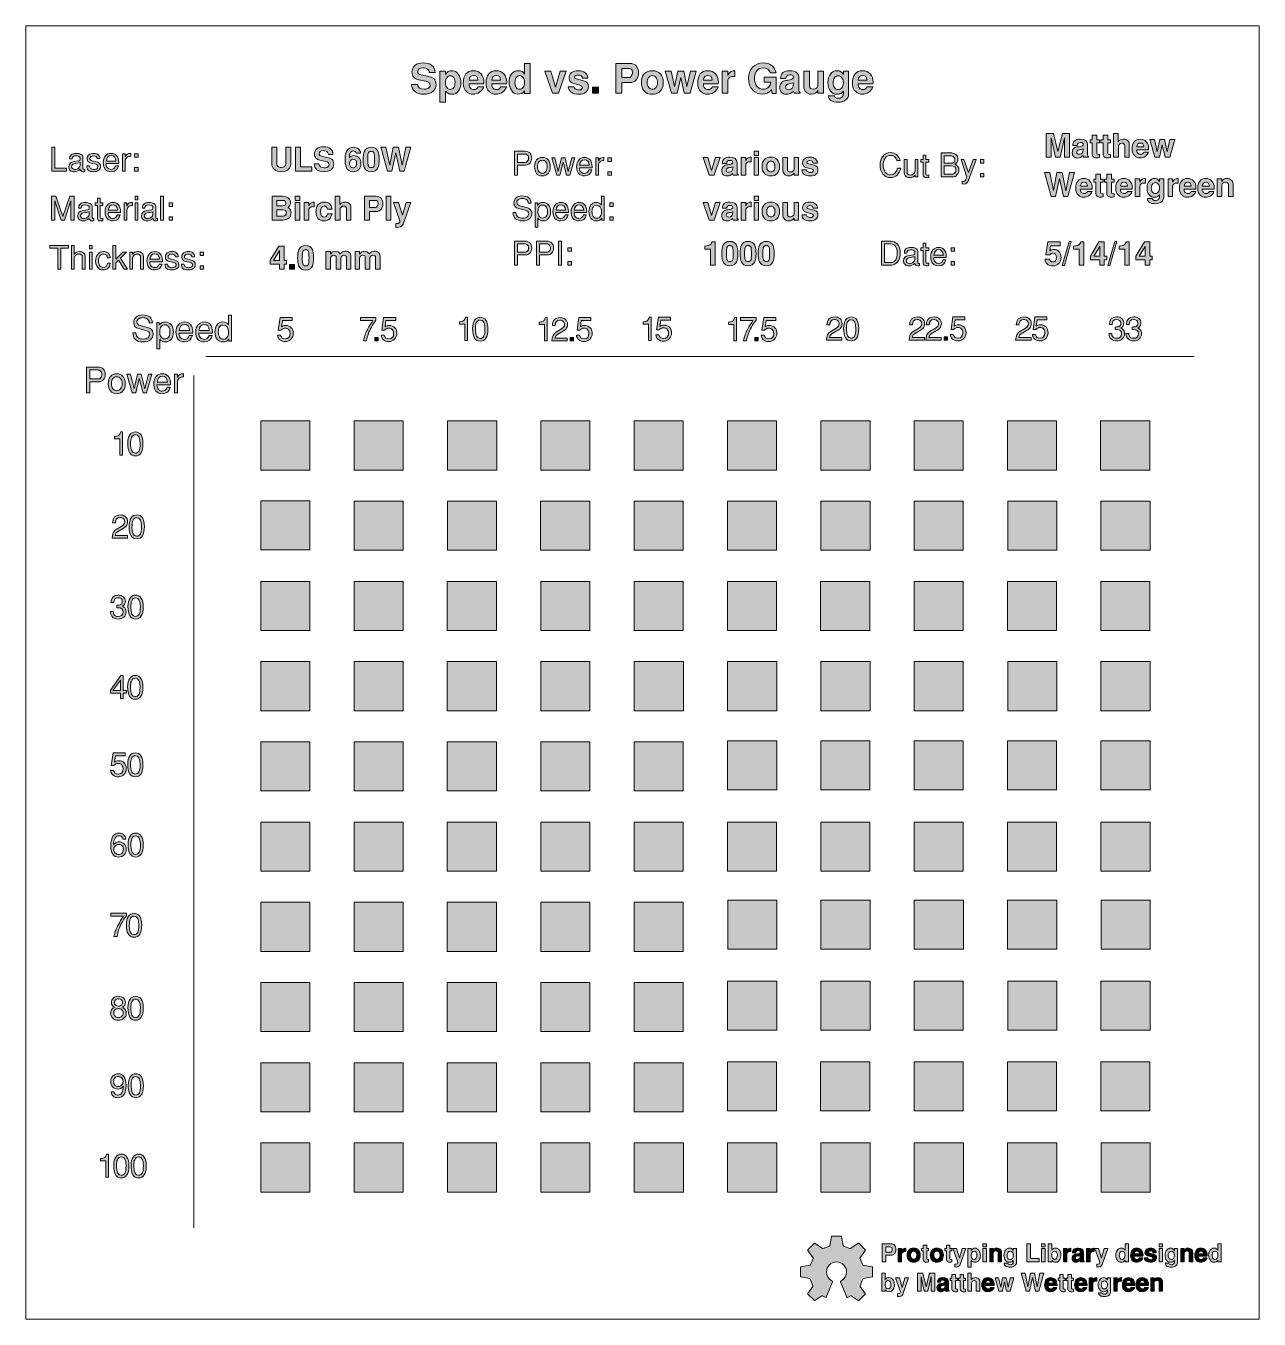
# Model space of a CAD drawing. Header units: inches. Extents: x 1.03 to 7.31, y -7.43 to -0.85.
import ezdxf

# ---------------------------------------------------------------- set-up
doc = ezdxf.new("R2010")
doc.units = ezdxf.units.IN
doc.header["$MEASUREMENT"] = 0
doc.layers.add('Layer 1', color=7, linetype='Continuous')

# ---------------------------------------------------------------- blocks, each defined once
blk = doc.blocks.new('block 3')
at = {"layer": 'Layer 1', "true_color": 0xffffff}
h = blk.add_hatch(color=7, dxfattribs=at)
h.dxf.hatch_style = 2
h.paths.add_polyline_path([(4.8529, -6.3701), (4.6029, -6.3701), (4.6029, -6.1201), (4.8529, -6.1201)])
h = blk.add_hatch(color=7, dxfattribs=at)
h.dxf.hatch_style = 2
h.paths.add_polyline_path([(5.3274, -6.3701), (5.0774, -6.3701), (5.0774, -6.1201), (5.3274, -6.1201)])
h = blk.add_hatch(color=7, dxfattribs=at)
h.dxf.hatch_style = 2
h.paths.add_polyline_path([(5.8031, -6.3701), (5.5531, -6.3701), (5.5531, -6.1201), (5.8031, -6.1201)])
h = blk.add_hatch(color=7, dxfattribs=at)
h.dxf.hatch_style = 2
h.paths.add_polyline_path([(6.2777, -6.3701), (6.0277, -6.3701), (6.0277, -6.1201), (6.2777, -6.1201)])
at = {"layer": 'Layer 1', "lineweight": 0}
for points in [[(4.8529, -6.3701), (4.6029, -6.3701), (4.6029, -6.1201), (4.8529, -6.1201), (4.8529, -6.3701)], [(5.3274, -6.3701), (5.0774, -6.3701), (5.0774, -6.1201), (5.3274, -6.1201), (5.3274, -6.3701)], [(5.8031, -6.3701), (5.5531, -6.3701), (5.5531, -6.1201), (5.8031, -6.1201), (5.8031, -6.3701)], [(6.2777, -6.3701), (6.0277, -6.3701), (6.0277, -6.1201), (6.2777, -6.1201), (6.2777, -6.3701)]]:
    blk.add_lwpolyline(points, dxfattribs=at)
blk = doc.blocks.new('block 4')
at = {"layer": 'Layer 1', "true_color": 0xffffff}
h = blk.add_hatch(color=7, dxfattribs=at)
h.dxf.hatch_style = 2
h.paths.add_polyline_path([(5.3289, -5.9604), (5.0789, -5.9604), (5.0789, -5.7104), (5.3289, -5.7104)])
h = blk.add_hatch(color=7, dxfattribs=at)
h.dxf.hatch_style = 2
h.paths.add_polyline_path([(5.3289, -5.9604), (5.0789, -5.9604), (5.0789, -5.7104), (5.3289, -5.7104)])
h = blk.add_hatch(color=7, dxfattribs=at)
h.dxf.hatch_style = 2
h.paths.add_polyline_path([(5.8034, -5.9604), (5.5534, -5.9604), (5.5534, -5.7104), (5.8034, -5.7104)])
h = blk.add_hatch(color=7, dxfattribs=at)
h.dxf.hatch_style = 2
h.paths.add_polyline_path([(5.8034, -5.9604), (5.5534, -5.9604), (5.5534, -5.7104), (5.8034, -5.7104)])
h = blk.add_hatch(color=7, dxfattribs=at)
h.dxf.hatch_style = 2
h.paths.add_polyline_path([(6.2793, -5.9604), (6.0293, -5.9604), (6.0293, -5.7104), (6.2793, -5.7104)])
h = blk.add_hatch(color=7, dxfattribs=at)
h.dxf.hatch_style = 2
h.paths.add_polyline_path([(6.7539, -5.9604), (6.5039, -5.9604), (6.5039, -5.7104), (6.7539, -5.7104)])
at = {"layer": 'Layer 1', "lineweight": 0}
for points in [[(5.3289, -5.9604), (5.0789, -5.9604), (5.0789, -5.7104), (5.3289, -5.7104), (5.3289, -5.9604)], [(5.3289, -5.9604), (5.0789, -5.9604), (5.0789, -5.7104), (5.3289, -5.7104), (5.3289, -5.9604)], [(5.8034, -5.9604), (5.5534, -5.9604), (5.5534, -5.7104), (5.8034, -5.7104), (5.8034, -5.9604)], [(5.8034, -5.9604), (5.5534, -5.9604), (5.5534, -5.7104), (5.8034, -5.7104), (5.8034, -5.9604)], [(6.2793, -5.9604), (6.0293, -5.9604), (6.0293, -5.7104), (6.2793, -5.7104), (6.2793, -5.9604)], [(6.7539, -5.9604), (6.5039, -5.9604), (6.5039, -5.7104), (6.7539, -5.7104), (6.7539, -5.9604)]]:
    blk.add_lwpolyline(points, dxfattribs=at)
blk = doc.blocks.new('block 5')
at = {"layer": 'Layer 1', "true_color": 0xffffff}
h = blk.add_hatch(color=7, dxfattribs=at)
h.dxf.hatch_style = 2
h.paths.add_polyline_path([(5.8032, -4.7363), (5.5532, -4.7363), (5.5532, -4.4863), (5.8032, -4.4863)])
h = blk.add_hatch(color=7, dxfattribs=at)
h.dxf.hatch_style = 2
h.paths.add_polyline_path([(5.8032, -4.7363), (5.5532, -4.7363), (5.5532, -4.4863), (5.8032, -4.4863)])
h = blk.add_hatch(color=7, dxfattribs=at)
h.dxf.hatch_style = 2
h.paths.add_polyline_path([(6.2777, -4.7363), (6.0277, -4.7363), (6.0277, -4.4863), (6.2777, -4.4863)])
h = blk.add_hatch(color=7, dxfattribs=at)
h.dxf.hatch_style = 2
h.paths.add_polyline_path([(6.2777, -4.7363), (6.0277, -4.7363), (6.0277, -4.4863), (6.2777, -4.4863)])
h = blk.add_hatch(color=7, dxfattribs=at)
h.dxf.hatch_style = 2
h.paths.add_polyline_path([(6.7537, -4.7363), (6.5037, -4.7363), (6.5037, -4.4863), (6.7537, -4.4863)])
at = {"layer": 'Layer 1', "lineweight": 0}
for points in [[(5.8032, -4.7363), (5.5532, -4.7363), (5.5532, -4.4863), (5.8032, -4.4863), (5.8032, -4.7363)], [(5.8032, -4.7363), (5.5532, -4.7363), (5.5532, -4.4863), (5.8032, -4.4863), (5.8032, -4.7363)], [(6.2777, -4.7363), (6.0277, -4.7363), (6.0277, -4.4863), (6.2777, -4.4863), (6.2777, -4.7363)], [(6.2777, -4.7363), (6.0277, -4.7363), (6.0277, -4.4863), (6.2777, -4.4863), (6.2777, -4.7363)], [(6.7537, -4.7363), (6.5037, -4.7363), (6.5037, -4.4863), (6.7537, -4.4863), (6.7537, -4.7363)]]:
    blk.add_lwpolyline(points, dxfattribs=at)
blk = doc.blocks.new('block 6')
at = {"layer": 'Layer 1', "true_color": 0xffffff}
h = blk.add_hatch(color=7, dxfattribs=at)
h.dxf.hatch_style = 2
h.paths.add_polyline_path([(5.3289, -4.3337), (5.0789, -4.3337), (5.0789, -4.0837), (5.3289, -4.0837)])
h = blk.add_hatch(color=7, dxfattribs=at)
h.dxf.hatch_style = 2
h.paths.add_polyline_path([(5.3289, -4.3337), (5.0789, -4.3337), (5.0789, -4.0837), (5.3289, -4.0837)])
h = blk.add_hatch(color=7, dxfattribs=at)
h.dxf.hatch_style = 2
h.paths.add_polyline_path([(5.8034, -4.3337), (5.5534, -4.3337), (5.5534, -4.0837), (5.8034, -4.0837)])
h = blk.add_hatch(color=7, dxfattribs=at)
h.dxf.hatch_style = 2
h.paths.add_polyline_path([(5.8034, -4.3337), (5.5534, -4.3337), (5.5534, -4.0837), (5.8034, -4.0837)])
h = blk.add_hatch(color=7, dxfattribs=at)
h.dxf.hatch_style = 2
h.paths.add_polyline_path([(6.2793, -4.3337), (6.0293, -4.3337), (6.0293, -4.0837), (6.2793, -4.0837)])
h = blk.add_hatch(color=7, dxfattribs=at)
h.dxf.hatch_style = 2
h.paths.add_polyline_path([(6.7539, -4.3337), (6.5039, -4.3337), (6.5039, -4.0837), (6.7539, -4.0837)])
at = {"layer": 'Layer 1', "lineweight": 0}
for points in [[(5.3289, -4.3337), (5.0789, -4.3337), (5.0789, -4.0837), (5.3289, -4.0837), (5.3289, -4.3337)], [(5.3289, -4.3337), (5.0789, -4.3337), (5.0789, -4.0837), (5.3289, -4.0837), (5.3289, -4.3337)], [(5.8034, -4.3337), (5.5534, -4.3337), (5.5534, -4.0837), (5.8034, -4.0837), (5.8034, -4.3337)], [(5.8034, -4.3337), (5.5534, -4.3337), (5.5534, -4.0837), (5.8034, -4.0837), (5.8034, -4.3337)], [(6.2793, -4.3337), (6.0293, -4.3337), (6.0293, -4.0837), (6.2793, -4.0837), (6.2793, -4.3337)], [(6.7539, -4.3337), (6.5039, -4.3337), (6.5039, -4.0837), (6.7539, -4.0837), (6.7539, -4.3337)]]:
    blk.add_lwpolyline(points, dxfattribs=at)
blk = doc.blocks.new('block 7')
at = {"layer": 'Layer 1', "true_color": 0xffffff}
h = blk.add_hatch(color=7, dxfattribs=at)
h.dxf.hatch_style = 2
h.paths.add_polyline_path([(4.8529, -3.9254), (4.6029, -3.9254), (4.6029, -3.6754), (4.8529, -3.6754)])
h = blk.add_hatch(color=7, dxfattribs=at)
h.dxf.hatch_style = 2
h.paths.add_polyline_path([(4.8529, -3.9254), (4.6029, -3.9254), (4.6029, -3.6754), (4.8529, -3.6754)])
h = blk.add_hatch(color=7, dxfattribs=at)
h.dxf.hatch_style = 2
h.paths.add_polyline_path([(5.3274, -3.9254), (5.0774, -3.9254), (5.0774, -3.6754), (5.3274, -3.6754)])
h = blk.add_hatch(color=7, dxfattribs=at)
h.dxf.hatch_style = 2
h.paths.add_polyline_path([(5.3274, -3.9254), (5.0774, -3.9254), (5.0774, -3.6754), (5.3274, -3.6754)])
h = blk.add_hatch(color=7, dxfattribs=at)
h.dxf.hatch_style = 2
h.paths.add_polyline_path([(5.8034, -3.9254), (5.5534, -3.9254), (5.5534, -3.6754), (5.8034, -3.6754)])
h = blk.add_hatch(color=7, dxfattribs=at)
h.dxf.hatch_style = 2
h.paths.add_polyline_path([(6.2779, -3.9254), (6.0279, -3.9254), (6.0279, -3.6754), (6.2779, -3.6754)])
h = blk.add_hatch(color=7, dxfattribs=at)
h.dxf.hatch_style = 2
h.paths.add_polyline_path([(6.7529, -3.9254), (6.5029, -3.9254), (6.5029, -3.6754), (6.7529, -3.6754)])
at = {"layer": 'Layer 1', "lineweight": 0}
for points in [[(4.8529, -3.9254), (4.6029, -3.9254), (4.6029, -3.6754), (4.8529, -3.6754), (4.8529, -3.9254)], [(4.8529, -3.9254), (4.6029, -3.9254), (4.6029, -3.6754), (4.8529, -3.6754), (4.8529, -3.9254)], [(5.3274, -3.9254), (5.0774, -3.9254), (5.0774, -3.6754), (5.3274, -3.6754), (5.3274, -3.9254)], [(5.3274, -3.9254), (5.0774, -3.9254), (5.0774, -3.6754), (5.3274, -3.6754), (5.3274, -3.9254)], [(5.8034, -3.9254), (5.5534, -3.9254), (5.5534, -3.6754), (5.8034, -3.6754), (5.8034, -3.9254)], [(6.2779, -3.9254), (6.0279, -3.9254), (6.0279, -3.6754), (6.2779, -3.6754), (6.2779, -3.9254)], [(6.7529, -3.9254), (6.5029, -3.9254), (6.5029, -3.6754), (6.7529, -3.6754), (6.7529, -3.9254)]]:
    blk.add_lwpolyline(points, dxfattribs=at)
blk = doc.blocks.new('block 2')
at = {"layer": 'Layer 1', "true_color": 0xffffff}
h = blk.add_hatch(color=7, dxfattribs=at)
h.dxf.hatch_style = 2
h.paths.add_polyline_path([(2.4784, -3.1088), (2.2284, -3.1088), (2.2284, -2.8588), (2.4784, -2.8588)])
h = blk.add_hatch(color=7, dxfattribs=at)
h.dxf.hatch_style = 2
h.paths.add_polyline_path([(2.9529, -3.1088), (2.7029, -3.1088), (2.7029, -2.8588), (2.9529, -2.8588)])
h = blk.add_hatch(color=7, dxfattribs=at)
h.dxf.hatch_style = 2
h.paths.add_polyline_path([(3.4289, -3.1088), (3.1789, -3.1088), (3.1789, -2.8588), (3.4289, -2.8588)])
h = blk.add_hatch(color=7, dxfattribs=at)
h.dxf.hatch_style = 2
h.paths.add_polyline_path([(3.9034, -3.1088), (3.6534, -3.1088), (3.6534, -2.8588), (3.9034, -2.8588)])
h = blk.add_hatch(color=7, dxfattribs=at)
h.dxf.hatch_style = 2
h.paths.add_polyline_path([(4.3784, -3.1088), (4.1284, -3.1088), (4.1284, -2.8588), (4.3784, -2.8588)])
h = blk.add_hatch(color=7, dxfattribs=at)
h.dxf.hatch_style = 2
h.paths.add_polyline_path([(4.8529, -3.1088), (4.6029, -3.1088), (4.6029, -2.8588), (4.8529, -2.8588)])
h = blk.add_hatch(color=7, dxfattribs=at)
h.dxf.hatch_style = 2
h.paths.add_polyline_path([(5.3286, -3.1088), (5.0786, -3.1088), (5.0786, -2.8588), (5.3286, -2.8588)])
h = blk.add_hatch(color=7, dxfattribs=at)
h.dxf.hatch_style = 2
h.paths.add_polyline_path([(5.8032, -3.1088), (5.5532, -3.1088), (5.5532, -2.8588), (5.8032, -2.8588)])
h = blk.add_hatch(color=7, dxfattribs=at)
h.dxf.hatch_style = 2
h.paths.add_polyline_path([(6.278, -3.1088), (6.028, -3.1088), (6.028, -2.8588), (6.278, -2.8588)])
h = blk.add_hatch(color=7, dxfattribs=at)
h.dxf.hatch_style = 2
h.paths.add_polyline_path([(6.7516, -3.1088), (6.5016, -3.1088), (6.5016, -2.8588), (6.7516, -2.8588)])
h = blk.add_hatch(color=7, dxfattribs=at)
h.dxf.hatch_style = 2
h.paths.add_polyline_path([(2.4784, -3.515), (2.2284, -3.515), (2.2284, -3.265), (2.4784, -3.265)])
h = blk.add_hatch(color=7, dxfattribs=at)
h.dxf.hatch_style = 2
h.paths.add_polyline_path([(2.9529, -3.5171), (2.7029, -3.5171), (2.7029, -3.2671), (2.9529, -3.2671)])
h = blk.add_hatch(color=7, dxfattribs=at)
h.dxf.hatch_style = 2
h.paths.add_polyline_path([(3.4279, -3.5171), (3.1779, -3.5171), (3.1779, -3.2671), (3.4279, -3.2671)])
h = blk.add_hatch(color=7, dxfattribs=at)
h.dxf.hatch_style = 2
h.paths.add_polyline_path([(3.9024, -3.5171), (3.6524, -3.5171), (3.6524, -3.2671), (3.9024, -3.2671)])
h = blk.add_hatch(color=7, dxfattribs=at)
h.dxf.hatch_style = 2
h.paths.add_polyline_path([(4.3781, -3.5171), (4.1281, -3.5171), (4.1281, -3.2671), (4.3781, -3.2671)])
h = blk.add_hatch(color=7, dxfattribs=at)
h.dxf.hatch_style = 2
h.paths.add_polyline_path([(4.8527, -3.5171), (4.6027, -3.5171), (4.6027, -3.2671), (4.8527, -3.2671)])
h = blk.add_hatch(color=7, dxfattribs=at)
h.dxf.hatch_style = 2
h.paths.add_polyline_path([(5.3286, -3.5171), (5.0786, -3.5171), (5.0786, -3.2671), (5.3286, -3.2671)])
h = blk.add_hatch(color=7, dxfattribs=at)
h.dxf.hatch_style = 2
h.paths.add_polyline_path([(5.8031, -3.5171), (5.5531, -3.5171), (5.5531, -3.2671), (5.8031, -3.2671)])
h = blk.add_hatch(color=7, dxfattribs=at)
h.dxf.hatch_style = 2
h.paths.add_polyline_path([(6.2791, -3.5171), (6.0291, -3.5171), (6.0291, -3.2671), (6.2791, -3.2671)])
h = blk.add_hatch(color=7, dxfattribs=at)
h.dxf.hatch_style = 2
h.paths.add_polyline_path([(6.7536, -3.5171), (6.5036, -3.5171), (6.5036, -3.2671), (6.7536, -3.2671)])
h = blk.add_hatch(color=7, dxfattribs=at)
h.dxf.hatch_style = 2
h.paths.add_polyline_path([(2.4784, -3.9254), (2.2284, -3.9254), (2.2284, -3.6754), (2.4784, -3.6754)])
h = blk.add_hatch(color=7, dxfattribs=at)
h.dxf.hatch_style = 2
h.paths.add_polyline_path([(2.9529, -3.9254), (2.7029, -3.9254), (2.7029, -3.6754), (2.9529, -3.6754)])
h = blk.add_hatch(color=7, dxfattribs=at)
h.dxf.hatch_style = 2
h.paths.add_polyline_path([(3.4274, -3.9254), (3.1774, -3.9254), (3.1774, -3.6754), (3.4274, -3.6754)])
h = blk.add_hatch(color=7, dxfattribs=at)
h.dxf.hatch_style = 2
h.paths.add_polyline_path([(3.9031, -3.9254), (3.6531, -3.9254), (3.6531, -3.6754), (3.9031, -3.6754)])
h = blk.add_hatch(color=7, dxfattribs=at)
h.dxf.hatch_style = 2
h.paths.add_polyline_path([(4.3777, -3.9254), (4.1277, -3.9254), (4.1277, -3.6754), (4.3777, -3.6754)])
h = blk.add_hatch(color=7, dxfattribs=at)
h.dxf.hatch_style = 2
h.paths.add_polyline_path([(2.4784, -4.3337), (2.2284, -4.3337), (2.2284, -4.0837), (2.4784, -4.0837)])
h = blk.add_hatch(color=7, dxfattribs=at)
h.dxf.hatch_style = 2
h.paths.add_polyline_path([(2.9529, -4.3337), (2.7029, -4.3337), (2.7029, -4.0837), (2.9529, -4.0837)])
h = blk.add_hatch(color=7, dxfattribs=at)
h.dxf.hatch_style = 2
h.paths.add_polyline_path([(3.4274, -4.3337), (3.1774, -4.3337), (3.1774, -4.0837), (3.4274, -4.0837)])
h = blk.add_hatch(color=7, dxfattribs=at)
h.dxf.hatch_style = 2
h.paths.add_polyline_path([(3.9033, -4.3337), (3.6534, -4.3337), (3.6534, -4.0837), (3.9033, -4.0837)])
h = blk.add_hatch(color=7, dxfattribs=at)
h.dxf.hatch_style = 2
h.paths.add_polyline_path([(4.379, -4.3337), (4.129, -4.3337), (4.129, -4.0837), (4.379, -4.0837)])
h = blk.add_hatch(color=7, dxfattribs=at)
h.dxf.hatch_style = 2
h.paths.add_polyline_path([(4.8537, -4.3337), (4.6037, -4.3337), (4.6037, -4.0837), (4.8537, -4.0837)])
h = blk.add_hatch(color=7, dxfattribs=at)
h.dxf.hatch_style = 2
h.paths.add_polyline_path([(2.4784, -4.742), (2.2284, -4.742), (2.2284, -4.492), (2.4784, -4.492)])
h = blk.add_hatch(color=7, dxfattribs=at)
h.dxf.hatch_style = 2
h.paths.add_polyline_path([(2.9529, -4.742), (2.7029, -4.742), (2.7029, -4.492), (2.9529, -4.492)])
h = blk.add_hatch(color=7, dxfattribs=at)
h.dxf.hatch_style = 2
h.paths.add_polyline_path([(3.4274, -4.742), (3.1774, -4.742), (3.1774, -4.492), (3.4274, -4.492)])
h = blk.add_hatch(color=7, dxfattribs=at)
h.dxf.hatch_style = 2
h.paths.add_polyline_path([(3.9034, -4.742), (3.6534, -4.742), (3.6534, -4.492), (3.9034, -4.492)])
h = blk.add_hatch(color=7, dxfattribs=at)
h.dxf.hatch_style = 2
h.paths.add_polyline_path([(4.3779, -4.742), (4.1279, -4.742), (4.1279, -4.492), (4.3779, -4.492)])
h = blk.add_hatch(color=7, dxfattribs=at)
h.dxf.hatch_style = 2
h.paths.add_polyline_path([(4.8536, -4.7363), (4.6036, -4.7363), (4.6036, -4.4863), (4.8536, -4.4863)])
h = blk.add_hatch(color=7, dxfattribs=at)
h.dxf.hatch_style = 2
h.paths.add_polyline_path([(5.3282, -4.7363), (5.0782, -4.7363), (5.0782, -4.4863), (5.3282, -4.4863)])
h = blk.add_hatch(color=7, dxfattribs=at)
h.dxf.hatch_style = 2
h.paths.add_polyline_path([(2.4784, -5.1503), (2.2284, -5.1503), (2.2284, -4.9003), (2.4784, -4.9003)])
h = blk.add_hatch(color=7, dxfattribs=at)
h.dxf.hatch_style = 2
h.paths.add_polyline_path([(2.9529, -5.1503), (2.7029, -5.1503), (2.7029, -4.9003), (2.9529, -4.9003)])
h = blk.add_hatch(color=7, dxfattribs=at)
h.dxf.hatch_style = 2
h.paths.add_polyline_path([(3.4274, -5.1503), (3.1774, -5.1503), (3.1774, -4.9003), (3.4274, -4.9003)])
h = blk.add_hatch(color=7, dxfattribs=at)
h.dxf.hatch_style = 2
h.paths.add_polyline_path([(3.9034, -5.1503), (3.6534, -5.1503), (3.6534, -4.9003), (3.9034, -4.9003)])
h = blk.add_hatch(color=7, dxfattribs=at)
h.dxf.hatch_style = 2
h.paths.add_polyline_path([(4.3781, -5.1503), (4.1281, -5.1503), (4.1281, -4.9003), (4.3781, -4.9003)])
h = blk.add_hatch(color=7, dxfattribs=at)
h.dxf.hatch_style = 2
h.paths.add_polyline_path([(4.8531, -5.1501), (4.6031, -5.1501), (4.6031, -4.9001), (4.8531, -4.9001)])
h = blk.add_hatch(color=7, dxfattribs=at)
h.dxf.hatch_style = 2
h.paths.add_polyline_path([(5.3276, -5.1501), (5.0776, -5.1501), (5.0776, -4.9001), (5.3276, -4.9001)])
h = blk.add_hatch(color=7, dxfattribs=at)
h.dxf.hatch_style = 2
h.paths.add_polyline_path([(5.8033, -5.1501), (5.5533, -5.1501), (5.5533, -4.9001), (5.8033, -4.9001)])
h = blk.add_hatch(color=7, dxfattribs=at)
h.dxf.hatch_style = 2
h.paths.add_polyline_path([(6.2779, -5.1501), (6.0279, -5.1501), (6.0279, -4.9001), (6.2779, -4.9001)])
h = blk.add_hatch(color=7, dxfattribs=at)
h.dxf.hatch_style = 2
h.paths.add_polyline_path([(6.7536, -5.1501), (6.5036, -5.1501), (6.5036, -4.9001), (6.7536, -4.9001)])
h = blk.add_hatch(color=7, dxfattribs=at)
h.dxf.hatch_style = 2
h.paths.add_polyline_path([(2.4784, -5.5586), (2.2284, -5.5586), (2.2284, -5.3086), (2.4784, -5.3086)])
h = blk.add_hatch(color=7, dxfattribs=at)
h.dxf.hatch_style = 2
h.paths.add_polyline_path([(2.9529, -5.5586), (2.7029, -5.5586), (2.7029, -5.3086), (2.9529, -5.3086)])
h = blk.add_hatch(color=7, dxfattribs=at)
h.dxf.hatch_style = 2
h.paths.add_polyline_path([(3.4274, -5.5586), (3.1774, -5.5586), (3.1774, -5.3086), (3.4274, -5.3086)])
h = blk.add_hatch(color=7, dxfattribs=at)
h.dxf.hatch_style = 2
h.paths.add_polyline_path([(3.9034, -5.5586), (3.6534, -5.5586), (3.6534, -5.3086), (3.9034, -5.3086)])
h = blk.add_hatch(color=7, dxfattribs=at)
h.dxf.hatch_style = 2
h.paths.add_polyline_path([(4.3784, -5.5586), (4.1284, -5.5586), (4.1284, -5.3086), (4.3784, -5.3086)])
h = blk.add_hatch(color=7, dxfattribs=at)
h.dxf.hatch_style = 2
h.paths.add_polyline_path([(4.8544, -5.5474), (4.6044, -5.5474), (4.6044, -5.2974), (4.8544, -5.2974)])
h = blk.add_hatch(color=7, dxfattribs=at)
h.dxf.hatch_style = 2
h.paths.add_polyline_path([(5.3289, -5.5474), (5.0789, -5.5474), (5.0789, -5.2974), (5.3289, -5.2974)])
h = blk.add_hatch(color=7, dxfattribs=at)
h.dxf.hatch_style = 2
h.paths.add_polyline_path([(5.8039, -5.5474), (5.5539, -5.5474), (5.5539, -5.2974), (5.8039, -5.2974)])
h = blk.add_hatch(color=7, dxfattribs=at)
h.dxf.hatch_style = 2
h.paths.add_polyline_path([(6.2784, -5.5474), (6.0284, -5.5474), (6.0284, -5.2974), (6.2784, -5.2974)])
h = blk.add_hatch(color=7, dxfattribs=at)
h.dxf.hatch_style = 2
h.paths.add_polyline_path([(6.7541, -5.5474), (6.5041, -5.5474), (6.5041, -5.2974), (6.7541, -5.2974)])
h = blk.add_hatch(color=7, dxfattribs=at)
h.dxf.hatch_style = 2
h.paths.add_polyline_path([(2.4784, -5.9669), (2.2284, -5.9669), (2.2284, -5.7169), (2.4784, -5.7169)])
h = blk.add_hatch(color=7, dxfattribs=at)
h.dxf.hatch_style = 2
h.paths.add_polyline_path([(2.9529, -5.9669), (2.7029, -5.9669), (2.7029, -5.7169), (2.9529, -5.7169)])
h = blk.add_hatch(color=7, dxfattribs=at)
h.dxf.hatch_style = 2
h.paths.add_polyline_path([(3.4274, -5.9669), (3.1774, -5.9669), (3.1774, -5.7169), (3.4274, -5.7169)])
h = blk.add_hatch(color=7, dxfattribs=at)
h.dxf.hatch_style = 2
h.paths.add_polyline_path([(3.9034, -5.9669), (3.6534, -5.9669), (3.6534, -5.7169), (3.9034, -5.7169)])
h = blk.add_hatch(color=7, dxfattribs=at)
h.dxf.hatch_style = 2
h.paths.add_polyline_path([(4.3784, -5.9669), (4.1284, -5.9669), (4.1284, -5.7169), (4.3784, -5.7169)])
h = blk.add_hatch(color=7, dxfattribs=at)
h.dxf.hatch_style = 2
h.paths.add_polyline_path([(4.8539, -5.9604), (4.6039, -5.9604), (4.6039, -5.7104), (4.8539, -5.7104)])
h = blk.add_hatch(color=7, dxfattribs=at)
h.dxf.hatch_style = 2
h.paths.add_polyline_path([(6.7525, -6.3701), (6.5025, -6.3701), (6.5025, -6.1201), (6.7525, -6.1201)])
h = blk.add_hatch(color=7, dxfattribs=at)
h.dxf.hatch_style = 2
h.paths.add_polyline_path([(2.4784, -6.3752), (2.2284, -6.3752), (2.2284, -6.1252), (2.4784, -6.1252)])
h = blk.add_hatch(color=7, dxfattribs=at)
h.dxf.hatch_style = 2
h.paths.add_polyline_path([(2.9529, -6.3752), (2.7029, -6.3752), (2.7029, -6.1252), (2.9529, -6.1252)])
h = blk.add_hatch(color=7, dxfattribs=at)
h.dxf.hatch_style = 2
h.paths.add_polyline_path([(3.4274, -6.3752), (3.1774, -6.3752), (3.1774, -6.1252), (3.4274, -6.1252)])
h = blk.add_hatch(color=7, dxfattribs=at)
h.dxf.hatch_style = 2
h.paths.add_polyline_path([(3.9034, -6.3752), (3.6534, -6.3752), (3.6534, -6.1252), (3.9034, -6.1252)])
h = blk.add_hatch(color=7, dxfattribs=at)
h.dxf.hatch_style = 2
h.paths.add_polyline_path([(4.3784, -6.3752), (4.1284, -6.3752), (4.1284, -6.1252), (4.3784, -6.1252)])
h = blk.add_hatch(color=7, dxfattribs=at)
h.dxf.hatch_style = 2
h.paths.add_polyline_path([(2.4784, -6.7835), (2.2284, -6.7835), (2.2284, -6.5335), (2.4784, -6.5335)])
h = blk.add_hatch(color=7, dxfattribs=at)
h.dxf.hatch_style = 2
h.paths.add_polyline_path([(2.9535, -6.7835), (2.7035, -6.7835), (2.7035, -6.5335), (2.9535, -6.5335)])
h = blk.add_hatch(color=7, dxfattribs=at)
h.dxf.hatch_style = 2
h.paths.add_polyline_path([(3.4285, -6.7835), (3.1785, -6.7835), (3.1785, -6.5335), (3.4285, -6.5335)])
h = blk.add_hatch(color=7, dxfattribs=at)
h.dxf.hatch_style = 2
h.paths.add_polyline_path([(3.9036, -6.7835), (3.6536, -6.7835), (3.6536, -6.5335), (3.9036, -6.5335)])
h = blk.add_hatch(color=7, dxfattribs=at)
h.dxf.hatch_style = 2
h.paths.add_polyline_path([(4.3787, -6.7835), (4.1287, -6.7835), (4.1287, -6.5335), (4.3787, -6.5335)])
h = blk.add_hatch(color=7, dxfattribs=at)
h.dxf.hatch_style = 2
h.paths.add_polyline_path([(4.8538, -6.7835), (4.6038, -6.7835), (4.6038, -6.5335), (4.8538, -6.5335)])
h = blk.add_hatch(color=7, dxfattribs=at)
h.dxf.hatch_style = 2
h.paths.add_polyline_path([(5.3289, -6.7835), (5.0789, -6.7835), (5.0789, -6.5335), (5.3289, -6.5335)])
h = blk.add_hatch(color=7, dxfattribs=at)
h.dxf.hatch_style = 2
h.paths.add_polyline_path([(5.8039, -6.7835), (5.5539, -6.7835), (5.5539, -6.5335), (5.8039, -6.5335)])
h = blk.add_hatch(color=7, dxfattribs=at)
h.dxf.hatch_style = 2
h.paths.add_polyline_path([(6.279, -6.7835), (6.029, -6.7835), (6.029, -6.5335), (6.279, -6.5335)])
h = blk.add_hatch(color=7, dxfattribs=at)
h.dxf.hatch_style = 2
h.paths.add_polyline_path([(6.7541, -6.7835), (6.5041, -6.7835), (6.5041, -6.5335), (6.7541, -6.5335)])
at = {"layer": 'Layer 1', "lineweight": 0}
for points in [[(2.4784, -3.1088), (2.2284, -3.1088), (2.2284, -2.8588), (2.4784, -2.8588), (2.4784, -3.1088)], [(2.9529, -3.1088), (2.7029, -3.1088), (2.7029, -2.8588), (2.9529, -2.8588), (2.9529, -3.1088)], [(3.4289, -3.1088), (3.1789, -3.1088), (3.1789, -2.8588), (3.4289, -2.8588), (3.4289, -3.1088)], [(3.9034, -3.1088), (3.6534, -3.1088), (3.6534, -2.8588), (3.9034, -2.8588), (3.9034, -3.1088)], [(4.3784, -3.1088), (4.1284, -3.1088), (4.1284, -2.8588), (4.3784, -2.8588), (4.3784, -3.1088)], [(4.8529, -3.1088), (4.6029, -3.1088), (4.6029, -2.8588), (4.8529, -2.8588), (4.8529, -3.1088)], [(5.3286, -3.1088), (5.0786, -3.1088), (5.0786, -2.8588), (5.3286, -2.8588), (5.3286, -3.1088)], [(5.8032, -3.1088), (5.5532, -3.1088), (5.5532, -2.8588), (5.8032, -2.8588), (5.8032, -3.1088)], [(6.278, -3.1088), (6.028, -3.1088), (6.028, -2.8588), (6.278, -2.8588), (6.278, -3.1088)], [(6.7516, -3.1088), (6.5016, -3.1088), (6.5016, -2.8588), (6.7516, -2.8588), (6.7516, -3.1088)], [(2.4784, -3.515), (2.2284, -3.515), (2.2284, -3.265), (2.4784, -3.265), (2.4784, -3.515)], [(2.9529, -3.5171), (2.7029, -3.5171), (2.7029, -3.2671), (2.9529, -3.2671), (2.9529, -3.5171)], [(3.4279, -3.5171), (3.1779, -3.5171), (3.1779, -3.2671), (3.4279, -3.2671), (3.4279, -3.5171)], [(3.9024, -3.5171), (3.6524, -3.5171), (3.6524, -3.2671), (3.9024, -3.2671), (3.9024, -3.5171)], [(4.3781, -3.5171), (4.1281, -3.5171), (4.1281, -3.2671), (4.3781, -3.2671), (4.3781, -3.5171)], [(4.8527, -3.5171), (4.6027, -3.5171), (4.6027, -3.2671), (4.8527, -3.2671), (4.8527, -3.5171)], [(5.3286, -3.5171), (5.0786, -3.5171), (5.0786, -3.2671), (5.3286, -3.2671), (5.3286, -3.5171)], [(5.8031, -3.5171), (5.5531, -3.5171), (5.5531, -3.2671), (5.8031, -3.2671), (5.8031, -3.5171)], [(6.2791, -3.5171), (6.0291, -3.5171), (6.0291, -3.2671), (6.2791, -3.2671), (6.2791, -3.5171)], [(6.7536, -3.5171), (6.5036, -3.5171), (6.5036, -3.2671), (6.7536, -3.2671), (6.7536, -3.5171)], [(2.4784, -3.9254), (2.2284, -3.9254), (2.2284, -3.6754), (2.4784, -3.6754), (2.4784, -3.9254)], [(2.9529, -3.9254), (2.7029, -3.9254), (2.7029, -3.6754), (2.9529, -3.6754), (2.9529, -3.9254)], [(3.4274, -3.9254), (3.1774, -3.9254), (3.1774, -3.6754), (3.4274, -3.6754), (3.4274, -3.9254)], [(3.9031, -3.9254), (3.6531, -3.9254), (3.6531, -3.6754), (3.9031, -3.6754), (3.9031, -3.9254)], [(4.3777, -3.9254), (4.1277, -3.9254), (4.1277, -3.6754), (4.3777, -3.6754), (4.3777, -3.9254)], [(2.4784, -4.3337), (2.2284, -4.3337), (2.2284, -4.0837), (2.4784, -4.0837), (2.4784, -4.3337)], [(2.9529, -4.3337), (2.7029, -4.3337), (2.7029, -4.0837), (2.9529, -4.0837), (2.9529, -4.3337)], [(3.4274, -4.3337), (3.1774, -4.3337), (3.1774, -4.0837), (3.4274, -4.0837), (3.4274, -4.3337)], [(3.9033, -4.3337), (3.6534, -4.3337), (3.6534, -4.0837), (3.9033, -4.0837), (3.9033, -4.3337)], [(4.379, -4.3337), (4.129, -4.3337), (4.129, -4.0837), (4.379, -4.0837), (4.379, -4.3337)], [(4.8537, -4.3337), (4.6037, -4.3337), (4.6037, -4.0837), (4.8537, -4.0837), (4.8537, -4.3337)], [(2.4784, -4.742), (2.2284, -4.742), (2.2284, -4.492), (2.4784, -4.492), (2.4784, -4.742)], [(2.9529, -4.742), (2.7029, -4.742), (2.7029, -4.492), (2.9529, -4.492), (2.9529, -4.742)], [(3.4274, -4.742), (3.1774, -4.742), (3.1774, -4.492), (3.4274, -4.492), (3.4274, -4.742)], [(3.9034, -4.742), (3.6534, -4.742), (3.6534, -4.492), (3.9034, -4.492), (3.9034, -4.742)], [(4.3779, -4.742), (4.1279, -4.742), (4.1279, -4.492), (4.3779, -4.492), (4.3779, -4.742)], [(4.8536, -4.7363), (4.6036, -4.7363), (4.6036, -4.4863), (4.8536, -4.4863), (4.8536, -4.7363)], [(5.3282, -4.7363), (5.0782, -4.7363), (5.0782, -4.4863), (5.3282, -4.4863), (5.3282, -4.7363)], [(2.4784, -5.1503), (2.2284, -5.1503), (2.2284, -4.9003), (2.4784, -4.9003), (2.4784, -5.1503)], [(2.9529, -5.1503), (2.7029, -5.1503), (2.7029, -4.9003), (2.9529, -4.9003), (2.9529, -5.1503)], [(3.4274, -5.1503), (3.1774, -5.1503), (3.1774, -4.9003), (3.4274, -4.9003), (3.4274, -5.1503)], [(3.9034, -5.1503), (3.6534, -5.1503), (3.6534, -4.9003), (3.9034, -4.9003), (3.9034, -5.1503)], [(4.3781, -5.1503), (4.1281, -5.1503), (4.1281, -4.9003), (4.3781, -4.9003), (4.3781, -5.1503)], [(4.8531, -5.1501), (4.6031, -5.1501), (4.6031, -4.9001), (4.8531, -4.9001), (4.8531, -5.1501)], [(5.3276, -5.1501), (5.0776, -5.1501), (5.0776, -4.9001), (5.3276, -4.9001), (5.3276, -5.1501)], [(5.8033, -5.1501), (5.5533, -5.1501), (5.5533, -4.9001), (5.8033, -4.9001), (5.8033, -5.1501)], [(6.2779, -5.1501), (6.0279, -5.1501), (6.0279, -4.9001), (6.2779, -4.9001), (6.2779, -5.1501)], [(6.7536, -5.1501), (6.5036, -5.1501), (6.5036, -4.9001), (6.7536, -4.9001), (6.7536, -5.1501)], [(2.4784, -5.5586), (2.2284, -5.5586), (2.2284, -5.3086), (2.4784, -5.3086), (2.4784, -5.5586)], [(2.9529, -5.5586), (2.7029, -5.5586), (2.7029, -5.3086), (2.9529, -5.3086), (2.9529, -5.5586)], [(3.4274, -5.5586), (3.1774, -5.5586), (3.1774, -5.3086), (3.4274, -5.3086), (3.4274, -5.5586)], [(3.9034, -5.5586), (3.6534, -5.5586), (3.6534, -5.3086), (3.9034, -5.3086), (3.9034, -5.5586)], [(4.3784, -5.5586), (4.1284, -5.5586), (4.1284, -5.3086), (4.3784, -5.3086), (4.3784, -5.5586)], [(4.8544, -5.5474), (4.6044, -5.5474), (4.6044, -5.2974), (4.8544, -5.2974), (4.8544, -5.5474)], [(5.3289, -5.5474), (5.0789, -5.5474), (5.0789, -5.2974), (5.3289, -5.2974), (5.3289, -5.5474)], [(5.8039, -5.5474), (5.5539, -5.5474), (5.5539, -5.2974), (5.8039, -5.2974), (5.8039, -5.5474)], [(6.2784, -5.5474), (6.0284, -5.5474), (6.0284, -5.2974), (6.2784, -5.2974), (6.2784, -5.5474)], [(6.7541, -5.5474), (6.5041, -5.5474), (6.5041, -5.2974), (6.7541, -5.2974), (6.7541, -5.5474)], [(2.4784, -5.9669), (2.2284, -5.9669), (2.2284, -5.7169), (2.4784, -5.7169), (2.4784, -5.9669)], [(2.9529, -5.9669), (2.7029, -5.9669), (2.7029, -5.7169), (2.9529, -5.7169), (2.9529, -5.9669)], [(3.4274, -5.9669), (3.1774, -5.9669), (3.1774, -5.7169), (3.4274, -5.7169), (3.4274, -5.9669)], [(3.9034, -5.9669), (3.6534, -5.9669), (3.6534, -5.7169), (3.9034, -5.7169), (3.9034, -5.9669)], [(4.3784, -5.9669), (4.1284, -5.9669), (4.1284, -5.7169), (4.3784, -5.7169), (4.3784, -5.9669)], [(4.8539, -5.9604), (4.6039, -5.9604), (4.6039, -5.7104), (4.8539, -5.7104), (4.8539, -5.9604)], [(6.7525, -6.3701), (6.5025, -6.3701), (6.5025, -6.1201), (6.7525, -6.1201), (6.7525, -6.3701)], [(2.4784, -6.3752), (2.2284, -6.3752), (2.2284, -6.1252), (2.4784, -6.1252), (2.4784, -6.3752)], [(2.9529, -6.3752), (2.7029, -6.3752), (2.7029, -6.1252), (2.9529, -6.1252), (2.9529, -6.3752)], [(3.4274, -6.3752), (3.1774, -6.3752), (3.1774, -6.1252), (3.4274, -6.1252), (3.4274, -6.3752)], [(3.9034, -6.3752), (3.6534, -6.3752), (3.6534, -6.1252), (3.9034, -6.1252), (3.9034, -6.3752)], [(4.3784, -6.3752), (4.1284, -6.3752), (4.1284, -6.1252), (4.3784, -6.1252), (4.3784, -6.3752)], [(2.4784, -6.7835), (2.2284, -6.7835), (2.2284, -6.5335), (2.4784, -6.5335), (2.4784, -6.7835)], [(2.9535, -6.7835), (2.7035, -6.7835), (2.7035, -6.5335), (2.9535, -6.5335), (2.9535, -6.7835)], [(3.4285, -6.7835), (3.1785, -6.7835), (3.1785, -6.5335), (3.4285, -6.5335), (3.4285, -6.7835)], [(3.9036, -6.7835), (3.6536, -6.7835), (3.6536, -6.5335), (3.9036, -6.5335), (3.9036, -6.7835)], [(4.3787, -6.7835), (4.1287, -6.7835), (4.1287, -6.5335), (4.3787, -6.5335), (4.3787, -6.7835)], [(4.8538, -6.7835), (4.6038, -6.7835), (4.6038, -6.5335), (4.8538, -6.5335), (4.8538, -6.7835)], [(5.3289, -6.7835), (5.0789, -6.7835), (5.0789, -6.5335), (5.3289, -6.5335), (5.3289, -6.7835)], [(5.8039, -6.7835), (5.5539, -6.7835), (5.5539, -6.5335), (5.8039, -6.5335), (5.8039, -6.7835)], [(6.279, -6.7835), (6.029, -6.7835), (6.029, -6.5335), (6.279, -6.5335), (6.279, -6.7835)], [(6.7541, -6.7835), (6.5041, -6.7835), (6.5041, -6.5335), (6.7541, -6.5335), (6.7541, -6.7835)]]:
    blk.add_lwpolyline(points, dxfattribs=at)
at = {"layer": 'Layer 1'}
for name in ['block 7', 'block 6', 'block 5', 'block 4', 'block 3']:
    blk.add_blockref(name, (0, 0), dxfattribs=at)
blk = doc.blocks.new('block 8')
at = {"layer": 'Layer 1', "true_color": 0xed1f24}
h = blk.add_hatch(color=240, dxfattribs=at)
h.dxf.hatch_style = 2
h.paths.add_polyline_path([(1.2785, -1.8365), (1.2625, -1.8365), (1.2625, -1.7385), (1.2293, -1.8365), (1.2133, -1.8365), (1.1802, -1.738), (1.1802, -1.8365), (1.1642, -1.8365), (1.1642, -1.715), (1.1863, -1.715), (1.2213, -1.8185), (1.2564, -1.715), (1.2785, -1.715)])
h = blk.add_hatch(color=240, dxfattribs=at)
h.dxf.hatch_style = 2
edge = h.paths.add_edge_path()
edge.add_spline(control_points=[(1.3797, -1.8389), (1.3762, -1.8399), (1.3726, -1.8404), (1.3688, -1.8404), (1.3658, -1.8404), (1.363, -1.839), (1.3602, -1.8363), (1.3575, -1.8336), (1.356, -1.8307), (1.3557, -1.8277), (1.3456, -1.8361), (1.3358, -1.8404), (1.3263, -1.8404), (1.3176, -1.8404), (1.3106, -1.8381), (1.3053, -1.8335), (1.3001, -1.8289), (1.2975, -1.8227), (1.2975, -1.8146), (1.2975, -1.7995), (1.3065, -1.7907), (1.3246, -1.7882), (1.3246, -1.7882), (1.3492, -1.7849), (1.3492, -1.7849), (1.3531, -1.7843), (1.355, -1.7812), (1.355, -1.7754), (1.355, -1.7705), (1.3548, -1.7677), (1.3545, -1.7669), (1.3535, -1.7645), (1.3509, -1.7626), (1.3468, -1.7612), (1.3426, -1.7597), (1.3379, -1.759), (1.3326, -1.759), (1.327, -1.759), (1.3228, -1.7603), (1.32, -1.7628), (1.3172, -1.7653), (1.3153, -1.7694), (1.3145, -1.7752), (1.3145, -1.7752), (1.3018, -1.7752), (1.3018, -1.7752), (1.3011, -1.7665), (1.3038, -1.7596), (1.3102, -1.7544), (1.3165, -1.7491), (1.3247, -1.7465), (1.3348, -1.7465), (1.3446, -1.7465), (1.3529, -1.7482), (1.3597, -1.7517), (1.3664, -1.7551), (1.3698, -1.7593), (1.3698, -1.7642), (1.3698, -1.7642), (1.3698, -1.8234), (1.3698, -1.8234), (1.3698, -1.8246), (1.3704, -1.8257), (1.3716, -1.8267), (1.3727, -1.8277), (1.3741, -1.8283), (1.3755, -1.8285), (1.3766, -1.8286), (1.378, -1.8286), (1.3797, -1.8285), (1.3797, -1.8285), (1.3797, -1.8389), (1.3797, -1.8389)], knot_values=[0, 0, 0, 0, 1, 1, 1, 2, 2, 2, 3, 3, 3, 4, 4, 4, 5, 5, 5, 6, 6, 6, 7, 7, 7, 8, 8, 8, 9, 9, 9, 10, 10, 10, 11, 11, 11, 12, 12, 12, 13, 13, 13, 14, 14, 14, 15, 15, 15, 16, 16, 16, 17, 17, 17, 18, 18, 18, 19, 19, 19, 20, 20, 20, 21, 21, 21, 22, 22, 22, 23, 23, 23, 24, 24, 24, 24], degree=3, periodic=1)
edge = h.paths.add_edge_path()
edge.add_spline(control_points=[(1.355, -1.8076), (1.355, -1.8076), (1.3548, -1.794), (1.3548, -1.794), (1.3481, -1.7959), (1.3381, -1.7979), (1.3247, -1.7999), (1.3212, -1.8006), (1.3181, -1.8023), (1.3156, -1.8051), (1.3131, -1.8079), (1.3118, -1.811), (1.3118, -1.8145), (1.3118, -1.8185), (1.3133, -1.8218), (1.3163, -1.8245), (1.3192, -1.8272), (1.323, -1.8285), (1.3277, -1.8285), (1.3351, -1.8285), (1.3416, -1.8264), (1.347, -1.8222), (1.3525, -1.8179), (1.3551, -1.8131), (1.355, -1.8076)], knot_values=[0, 0, 0, 0, 1, 1, 1, 2, 2, 2, 3, 3, 3, 4, 4, 4, 5, 5, 5, 6, 6, 6, 7, 7, 7, 8, 8, 8, 8], degree=3, periodic=1)
h = blk.add_hatch(color=240, dxfattribs=at)
h.dxf.hatch_style = 2
edge = h.paths.add_edge_path()
edge.add_spline(control_points=[(1.4257, -1.8394), (1.4216, -1.8401), (1.4176, -1.8405), (1.4137, -1.8405), (1.4088, -1.8405), (1.4048, -1.8391), (1.4018, -1.8364), (1.3992, -1.8339), (1.3978, -1.8311), (1.3978, -1.8279), (1.3978, -1.8279), (1.3978, -1.7619), (1.3978, -1.7619), (1.3978, -1.7619), (1.3857, -1.7619), (1.3857, -1.7619), (1.3857, -1.7619), (1.3857, -1.749), (1.3857, -1.749), (1.3857, -1.749), (1.3978, -1.749), (1.3978, -1.749), (1.3978, -1.749), (1.3978, -1.7254), (1.3978, -1.7254), (1.3978, -1.7254), (1.4118, -1.7254), (1.4118, -1.7254), (1.4118, -1.7254), (1.4118, -1.749), (1.4118, -1.749), (1.4118, -1.749), (1.4257, -1.749), (1.4257, -1.749), (1.4257, -1.749), (1.4257, -1.7619), (1.4257, -1.7619), (1.4257, -1.7619), (1.4118, -1.7619), (1.4118, -1.7619), (1.4118, -1.7619), (1.4118, -1.8235), (1.4118, -1.8235), (1.4118, -1.8263), (1.4139, -1.8277), (1.418, -1.8277), (1.4197, -1.8277), (1.4222, -1.8274), (1.4257, -1.8269), (1.4257, -1.8269), (1.4257, -1.8394), (1.4257, -1.8394)], knot_values=[0, 0, 0, 0, 1, 1, 1, 2, 2, 2, 3, 3, 3, 4, 4, 4, 5, 5, 5, 6, 6, 6, 7, 7, 7, 8, 8, 8, 9, 9, 9, 10, 10, 10, 11, 11, 11, 12, 12, 12, 13, 13, 13, 14, 14, 14, 15, 15, 15, 16, 16, 16, 17, 17, 17, 17], degree=3, periodic=1)
h = blk.add_hatch(color=240, dxfattribs=at)
h.dxf.hatch_style = 2
edge = h.paths.add_edge_path()
edge.add_spline(control_points=[(1.5152, -1.7932), (1.5152, -1.7953), (1.5151, -1.797), (1.515, -1.7984), (1.515, -1.7984), (1.4513, -1.7984), (1.4513, -1.7984), (1.4512, -1.7991), (1.4512, -1.8002), (1.4512, -1.8017), (1.4512, -1.8087), (1.4536, -1.8149), (1.4584, -1.8202), (1.4632, -1.8255), (1.4689, -1.8282), (1.4756, -1.8282), (1.4871, -1.8282), (1.4949, -1.8221), (1.499, -1.8099), (1.499, -1.8099), (1.5133, -1.8099), (1.5133, -1.8099), (1.5087, -1.8301), (1.4966, -1.8402), (1.4772, -1.8402), (1.4499, -1.8402), (1.4363, -1.8244), (1.4363, -1.7929), (1.4363, -1.7793), (1.44, -1.7682), (1.4475, -1.7595), (1.4549, -1.7509), (1.4645, -1.7465), (1.4762, -1.7465), (1.4876, -1.7465), (1.4967, -1.7501), (1.5035, -1.7572), (1.5112, -1.7653), (1.5151, -1.7773), (1.5152, -1.7932)], knot_values=[0, 0, 0, 0, 1, 1, 1, 2, 2, 2, 3, 3, 3, 4, 4, 4, 5, 5, 5, 6, 6, 6, 7, 7, 7, 8, 8, 8, 9, 9, 9, 10, 10, 10, 11, 11, 11, 12, 12, 12, 13, 13, 13, 13], degree=3, periodic=1)
edge = h.paths.add_edge_path()
edge.add_spline(control_points=[(1.5003, -1.786), (1.4985, -1.7672), (1.4907, -1.7579), (1.4768, -1.7579), (1.4623, -1.7579), (1.4539, -1.7672), (1.4518, -1.786), (1.4518, -1.786), (1.5003, -1.786), (1.5003, -1.786)], knot_values=[0, 0, 0, 0, 1, 1, 1, 2, 2, 2, 3, 3, 3, 3], degree=3, periodic=1)
h = blk.add_hatch(color=240, dxfattribs=at)
h.dxf.hatch_style = 2
edge = h.paths.add_edge_path()
edge.add_spline(control_points=[(1.5757, -1.7614), (1.5671, -1.7614), (1.5604, -1.7635), (1.5555, -1.7677), (1.5503, -1.7724), (1.5477, -1.779), (1.5477, -1.7875), (1.5477, -1.7875), (1.5477, -1.8365), (1.5477, -1.8365), (1.5477, -1.8365), (1.5337, -1.8365), (1.5337, -1.8365), (1.5337, -1.8365), (1.5337, -1.749), (1.5337, -1.749), (1.5337, -1.749), (1.5477, -1.749), (1.5477, -1.749), (1.5477, -1.749), (1.5477, -1.763), (1.5477, -1.763), (1.5532, -1.752), (1.5612, -1.7465), (1.5717, -1.7465), (1.5726, -1.7465), (1.5739, -1.7466), (1.5757, -1.7469), (1.5757, -1.7469), (1.5757, -1.7614), (1.5757, -1.7614)], knot_values=[0, 0, 0, 0, 1, 1, 1, 2, 2, 2, 3, 3, 3, 4, 4, 4, 5, 5, 5, 6, 6, 6, 7, 7, 7, 8, 8, 8, 9, 9, 9, 10, 10, 10, 10], degree=3, periodic=1)
h = blk.add_hatch(color=240, dxfattribs=at)
h.dxf.hatch_style = 2
h.paths.add_polyline_path([(1.6028, -1.7324), (1.5888, -1.7324), (1.5888, -1.715), (1.6028, -1.715)])
h.paths.add_polyline_path([(1.6028, -1.8365), (1.5888, -1.8365), (1.5888, -1.749), (1.6028, -1.749)])
h = blk.add_hatch(color=240, dxfattribs=at)
h.dxf.hatch_style = 2
edge = h.paths.add_edge_path()
edge.add_spline(control_points=[(1.7038, -1.8389), (1.7004, -1.8399), (1.6968, -1.8404), (1.693, -1.8404), (1.69, -1.8404), (1.6871, -1.839), (1.6844, -1.8363), (1.6817, -1.8336), (1.6802, -1.8307), (1.6798, -1.8277), (1.6697, -1.8361), (1.6599, -1.8404), (1.6505, -1.8404), (1.6417, -1.8404), (1.6347, -1.8381), (1.6295, -1.8335), (1.6243, -1.8289), (1.6217, -1.8227), (1.6217, -1.8146), (1.6217, -1.7995), (1.6307, -1.7907), (1.6487, -1.7882), (1.6487, -1.7882), (1.6733, -1.7849), (1.6733, -1.7849), (1.6772, -1.7843), (1.6792, -1.7812), (1.6792, -1.7754), (1.6792, -1.7705), (1.679, -1.7677), (1.6787, -1.7669), (1.6777, -1.7645), (1.6751, -1.7626), (1.6709, -1.7612), (1.6668, -1.7597), (1.662, -1.759), (1.6567, -1.759), (1.6512, -1.759), (1.647, -1.7603), (1.6442, -1.7628), (1.6414, -1.7653), (1.6395, -1.7694), (1.6386, -1.7752), (1.6386, -1.7752), (1.626, -1.7752), (1.626, -1.7752), (1.6252, -1.7665), (1.628, -1.7596), (1.6343, -1.7544), (1.6407, -1.7491), (1.6489, -1.7465), (1.659, -1.7465), (1.6688, -1.7465), (1.677, -1.7482), (1.6838, -1.7517), (1.6906, -1.7551), (1.694, -1.7593), (1.694, -1.7642), (1.694, -1.7642), (1.694, -1.8234), (1.694, -1.8234), (1.694, -1.8246), (1.6946, -1.8257), (1.6957, -1.8267), (1.6969, -1.8277), (1.6982, -1.8283), (1.6997, -1.8285), (1.7008, -1.8286), (1.7022, -1.8286), (1.7038, -1.8285), (1.7038, -1.8285), (1.7038, -1.8389), (1.7038, -1.8389)], knot_values=[0, 0, 0, 0, 1, 1, 1, 2, 2, 2, 3, 3, 3, 4, 4, 4, 5, 5, 5, 6, 6, 6, 7, 7, 7, 8, 8, 8, 9, 9, 9, 10, 10, 10, 11, 11, 11, 12, 12, 12, 13, 13, 13, 14, 14, 14, 15, 15, 15, 16, 16, 16, 17, 17, 17, 18, 18, 18, 19, 19, 19, 20, 20, 20, 21, 21, 21, 22, 22, 22, 23, 23, 23, 24, 24, 24, 24], degree=3, periodic=1)
edge = h.paths.add_edge_path()
edge.add_spline(control_points=[(1.6792, -1.8076), (1.6792, -1.8076), (1.679, -1.794), (1.679, -1.794), (1.6723, -1.7959), (1.6622, -1.7979), (1.6488, -1.7999), (1.6453, -1.8006), (1.6423, -1.8023), (1.6398, -1.8051), (1.6373, -1.8079), (1.636, -1.811), (1.636, -1.8145), (1.636, -1.8185), (1.6375, -1.8218), (1.6404, -1.8245), (1.6434, -1.8272), (1.6472, -1.8285), (1.6518, -1.8285), (1.6593, -1.8285), (1.6657, -1.8264), (1.6712, -1.8222), (1.6766, -1.8179), (1.6793, -1.8131), (1.6792, -1.8076)], knot_values=[0, 0, 0, 0, 1, 1, 1, 2, 2, 2, 3, 3, 3, 4, 4, 4, 5, 5, 5, 6, 6, 6, 7, 7, 7, 8, 8, 8, 8], degree=3, periodic=1)
h = blk.add_hatch(color=240, dxfattribs=at)
h.dxf.hatch_style = 2
h.paths.add_polyline_path([(1.7328, -1.8365), (1.7188, -1.8365), (1.7188, -1.715), (1.7328, -1.715)])
h = blk.add_hatch(color=240, dxfattribs=at)
h.dxf.hatch_style = 2
h.paths.add_polyline_path([(1.78, -1.7664), (1.7627, -1.7664), (1.7627, -1.749), (1.78, -1.749)])
h.paths.add_polyline_path([(1.78, -1.8365), (1.7627, -1.8365), (1.7627, -1.8192), (1.78, -1.8192)])
at = {"layer": 'Layer 1', "lineweight": 0}
for points in [[(1.2785, -1.8365), (1.2625, -1.8365), (1.2625, -1.7385), (1.2293, -1.8365), (1.2133, -1.8365), (1.1802, -1.738), (1.1802, -1.8365), (1.1642, -1.8365), (1.1642, -1.715), (1.1863, -1.715), (1.2213, -1.8185), (1.2564, -1.715), (1.2785, -1.715), (1.2785, -1.8365)], [(1.6028, -1.7324), (1.5888, -1.7324), (1.5888, -1.715), (1.6028, -1.715), (1.6028, -1.7324)], [(1.6028, -1.8365), (1.5888, -1.8365), (1.5888, -1.749), (1.6028, -1.749), (1.6028, -1.8365)], [(1.7328, -1.8365), (1.7188, -1.8365), (1.7188, -1.715), (1.7328, -1.715), (1.7328, -1.8365)], [(1.78, -1.7664), (1.7627, -1.7664), (1.7627, -1.749), (1.78, -1.749), (1.78, -1.7664)], [(1.78, -1.8365), (1.7627, -1.8365), (1.7627, -1.8192), (1.78, -1.8192), (1.78, -1.8365)]]:
    blk.add_lwpolyline(points, dxfattribs=at)
for points, knots in [([(1.3797, -1.8389), (1.3762, -1.8399), (1.3726, -1.8404), (1.3688, -1.8404), (1.3658, -1.8404), (1.363, -1.839), (1.3602, -1.8363), (1.3575, -1.8336), (1.356, -1.8307), (1.3557, -1.8277), (1.3456, -1.8361), (1.3358, -1.8404), (1.3263, -1.8404), (1.3176, -1.8404), (1.3106, -1.8381), (1.3053, -1.8335), (1.3001, -1.8289), (1.2975, -1.8227), (1.2975, -1.8146), (1.2975, -1.7995), (1.3065, -1.7907), (1.3246, -1.7882), (1.3246, -1.7882), (1.3492, -1.7849), (1.3492, -1.7849), (1.3531, -1.7843), (1.355, -1.7812), (1.355, -1.7754), (1.355, -1.7705), (1.3548, -1.7677), (1.3545, -1.7669), (1.3535, -1.7645), (1.3509, -1.7626), (1.3468, -1.7612), (1.3426, -1.7597), (1.3379, -1.759), (1.3326, -1.759), (1.327, -1.759), (1.3228, -1.7603), (1.32, -1.7628), (1.3172, -1.7653), (1.3153, -1.7694), (1.3145, -1.7752), (1.3145, -1.7752), (1.3018, -1.7752), (1.3018, -1.7752), (1.3011, -1.7665), (1.3038, -1.7596), (1.3102, -1.7544), (1.3165, -1.7491), (1.3247, -1.7465), (1.3348, -1.7465), (1.3446, -1.7465), (1.3529, -1.7482), (1.3597, -1.7517), (1.3664, -1.7551), (1.3698, -1.7593), (1.3698, -1.7642), (1.3698, -1.7642), (1.3698, -1.8234), (1.3698, -1.8234), (1.3698, -1.8246), (1.3704, -1.8257), (1.3716, -1.8267), (1.3727, -1.8277), (1.3741, -1.8283), (1.3755, -1.8285), (1.3766, -1.8286), (1.378, -1.8286), (1.3797, -1.8285), (1.3797, -1.8285), (1.3797, -1.8389), (1.3797, -1.8389)], [0, 0, 0, 0, 1, 1, 1, 2, 2, 2, 3, 3, 3, 4, 4, 4, 5, 5, 5, 6, 6, 6, 7, 7, 7, 8, 8, 8, 9, 9, 9, 10, 10, 10, 11, 11, 11, 12, 12, 12, 13, 13, 13, 14, 14, 14, 15, 15, 15, 16, 16, 16, 17, 17, 17, 18, 18, 18, 19, 19, 19, 20, 20, 20, 21, 21, 21, 22, 22, 22, 23, 23, 23, 24, 24, 24, 24]), ([(1.4257, -1.8394), (1.4216, -1.8401), (1.4176, -1.8405), (1.4137, -1.8405), (1.4088, -1.8405), (1.4048, -1.8391), (1.4018, -1.8364), (1.3992, -1.8339), (1.3978, -1.8311), (1.3978, -1.8279), (1.3978, -1.8279), (1.3978, -1.7619), (1.3978, -1.7619), (1.3978, -1.7619), (1.3857, -1.7619), (1.3857, -1.7619), (1.3857, -1.7619), (1.3857, -1.749), (1.3857, -1.749), (1.3857, -1.749), (1.3978, -1.749), (1.3978, -1.749), (1.3978, -1.749), (1.3978, -1.7254), (1.3978, -1.7254), (1.3978, -1.7254), (1.4118, -1.7254), (1.4118, -1.7254), (1.4118, -1.7254), (1.4118, -1.749), (1.4118, -1.749), (1.4118, -1.749), (1.4257, -1.749), (1.4257, -1.749), (1.4257, -1.749), (1.4257, -1.7619), (1.4257, -1.7619), (1.4257, -1.7619), (1.4118, -1.7619), (1.4118, -1.7619), (1.4118, -1.7619), (1.4118, -1.8235), (1.4118, -1.8235), (1.4118, -1.8263), (1.4139, -1.8277), (1.418, -1.8277), (1.4197, -1.8277), (1.4222, -1.8274), (1.4257, -1.8269), (1.4257, -1.8269), (1.4257, -1.8394), (1.4257, -1.8394)], [0, 0, 0, 0, 1, 1, 1, 2, 2, 2, 3, 3, 3, 4, 4, 4, 5, 5, 5, 6, 6, 6, 7, 7, 7, 8, 8, 8, 9, 9, 9, 10, 10, 10, 11, 11, 11, 12, 12, 12, 13, 13, 13, 14, 14, 14, 15, 15, 15, 16, 16, 16, 17, 17, 17, 17]), ([(1.5152, -1.7932), (1.5152, -1.7953), (1.5151, -1.797), (1.515, -1.7984), (1.515, -1.7984), (1.4513, -1.7984), (1.4513, -1.7984), (1.4512, -1.7991), (1.4512, -1.8002), (1.4512, -1.8017), (1.4512, -1.8087), (1.4536, -1.8149), (1.4584, -1.8202), (1.4632, -1.8255), (1.4689, -1.8282), (1.4756, -1.8282), (1.4871, -1.8282), (1.4949, -1.8221), (1.499, -1.8099), (1.499, -1.8099), (1.5133, -1.8099), (1.5133, -1.8099), (1.5087, -1.8301), (1.4966, -1.8402), (1.4772, -1.8402), (1.4499, -1.8402), (1.4363, -1.8244), (1.4363, -1.7929), (1.4363, -1.7793), (1.44, -1.7682), (1.4475, -1.7595), (1.4549, -1.7509), (1.4645, -1.7465), (1.4762, -1.7465), (1.4876, -1.7465), (1.4967, -1.7501), (1.5035, -1.7572), (1.5112, -1.7653), (1.5151, -1.7773), (1.5152, -1.7932)], [0, 0, 0, 0, 1, 1, 1, 2, 2, 2, 3, 3, 3, 4, 4, 4, 5, 5, 5, 6, 6, 6, 7, 7, 7, 8, 8, 8, 9, 9, 9, 10, 10, 10, 11, 11, 11, 12, 12, 12, 13, 13, 13, 13]), ([(1.5003, -1.786), (1.4985, -1.7672), (1.4907, -1.7579), (1.4768, -1.7579), (1.4623, -1.7579), (1.4539, -1.7672), (1.4518, -1.786), (1.4518, -1.786), (1.5003, -1.786), (1.5003, -1.786)], [0, 0, 0, 0, 1, 1, 1, 2, 2, 2, 3, 3, 3, 3]), ([(1.5757, -1.7614), (1.5671, -1.7614), (1.5604, -1.7635), (1.5555, -1.7677), (1.5503, -1.7724), (1.5477, -1.779), (1.5477, -1.7875), (1.5477, -1.7875), (1.5477, -1.8365), (1.5477, -1.8365), (1.5477, -1.8365), (1.5337, -1.8365), (1.5337, -1.8365), (1.5337, -1.8365), (1.5337, -1.749), (1.5337, -1.749), (1.5337, -1.749), (1.5477, -1.749), (1.5477, -1.749), (1.5477, -1.749), (1.5477, -1.763), (1.5477, -1.763), (1.5532, -1.752), (1.5612, -1.7465), (1.5717, -1.7465), (1.5726, -1.7465), (1.5739, -1.7466), (1.5757, -1.7469), (1.5757, -1.7469), (1.5757, -1.7614), (1.5757, -1.7614)], [0, 0, 0, 0, 1, 1, 1, 2, 2, 2, 3, 3, 3, 4, 4, 4, 5, 5, 5, 6, 6, 6, 7, 7, 7, 8, 8, 8, 9, 9, 9, 10, 10, 10, 10]), ([(1.7038, -1.8389), (1.7004, -1.8399), (1.6968, -1.8404), (1.693, -1.8404), (1.69, -1.8404), (1.6871, -1.839), (1.6844, -1.8363), (1.6817, -1.8336), (1.6802, -1.8307), (1.6798, -1.8277), (1.6697, -1.8361), (1.6599, -1.8404), (1.6505, -1.8404), (1.6417, -1.8404), (1.6347, -1.8381), (1.6295, -1.8335), (1.6243, -1.8289), (1.6217, -1.8227), (1.6217, -1.8146), (1.6217, -1.7995), (1.6307, -1.7907), (1.6487, -1.7882), (1.6487, -1.7882), (1.6733, -1.7849), (1.6733, -1.7849), (1.6772, -1.7843), (1.6792, -1.7812), (1.6792, -1.7754), (1.6792, -1.7705), (1.679, -1.7677), (1.6787, -1.7669), (1.6777, -1.7645), (1.6751, -1.7626), (1.6709, -1.7612), (1.6668, -1.7597), (1.662, -1.759), (1.6567, -1.759), (1.6512, -1.759), (1.647, -1.7603), (1.6442, -1.7628), (1.6414, -1.7653), (1.6395, -1.7694), (1.6386, -1.7752), (1.6386, -1.7752), (1.626, -1.7752), (1.626, -1.7752), (1.6252, -1.7665), (1.628, -1.7596), (1.6343, -1.7544), (1.6407, -1.7491), (1.6489, -1.7465), (1.659, -1.7465), (1.6688, -1.7465), (1.677, -1.7482), (1.6838, -1.7517), (1.6906, -1.7551), (1.694, -1.7593), (1.694, -1.7642), (1.694, -1.7642), (1.694, -1.8234), (1.694, -1.8234), (1.694, -1.8246), (1.6946, -1.8257), (1.6957, -1.8267), (1.6969, -1.8277), (1.6982, -1.8283), (1.6997, -1.8285), (1.7008, -1.8286), (1.7022, -1.8286), (1.7038, -1.8285), (1.7038, -1.8285), (1.7038, -1.8389), (1.7038, -1.8389)], [0, 0, 0, 0, 1, 1, 1, 2, 2, 2, 3, 3, 3, 4, 4, 4, 5, 5, 5, 6, 6, 6, 7, 7, 7, 8, 8, 8, 9, 9, 9, 10, 10, 10, 11, 11, 11, 12, 12, 12, 13, 13, 13, 14, 14, 14, 15, 15, 15, 16, 16, 16, 17, 17, 17, 18, 18, 18, 19, 19, 19, 20, 20, 20, 21, 21, 21, 22, 22, 22, 23, 23, 23, 24, 24, 24, 24]), ([(1.355, -1.8076), (1.355, -1.8076), (1.3548, -1.794), (1.3548, -1.794), (1.3481, -1.7959), (1.3381, -1.7979), (1.3247, -1.7999), (1.3212, -1.8006), (1.3181, -1.8023), (1.3156, -1.8051), (1.3131, -1.8079), (1.3118, -1.811), (1.3118, -1.8145), (1.3118, -1.8185), (1.3133, -1.8218), (1.3163, -1.8245), (1.3192, -1.8272), (1.323, -1.8285), (1.3277, -1.8285), (1.3351, -1.8285), (1.3416, -1.8264), (1.347, -1.8222), (1.3525, -1.8179), (1.3551, -1.8131), (1.355, -1.8076)], [0, 0, 0, 0, 1, 1, 1, 2, 2, 2, 3, 3, 3, 4, 4, 4, 5, 5, 5, 6, 6, 6, 7, 7, 7, 8, 8, 8, 8]), ([(1.6792, -1.8076), (1.6792, -1.8076), (1.679, -1.794), (1.679, -1.794), (1.6723, -1.7959), (1.6622, -1.7979), (1.6488, -1.7999), (1.6453, -1.8006), (1.6423, -1.8023), (1.6398, -1.8051), (1.6373, -1.8079), (1.636, -1.811), (1.636, -1.8145), (1.636, -1.8185), (1.6375, -1.8218), (1.6404, -1.8245), (1.6434, -1.8272), (1.6472, -1.8285), (1.6518, -1.8285), (1.6593, -1.8285), (1.6657, -1.8264), (1.6712, -1.8222), (1.6766, -1.8179), (1.6793, -1.8131), (1.6792, -1.8076)], [0, 0, 0, 0, 1, 1, 1, 2, 2, 2, 3, 3, 3, 4, 4, 4, 5, 5, 5, 6, 6, 6, 7, 7, 7, 8, 8, 8, 8])]:
    blk.add_open_spline(points, degree=3, knots=knots, dxfattribs=at)
blk = doc.blocks.new('block 9')
at = {"layer": 'Layer 1', "true_color": 0xed1f24}
h = blk.add_hatch(color=240, dxfattribs=at)
h.dxf.hatch_style = 2
edge = h.paths.add_edge_path()
edge.add_spline(control_points=[(2.3829, -1.8014), (2.3829, -1.811), (2.3796, -1.8191), (2.373, -1.8255), (2.3656, -1.8329), (2.3552, -1.8365), (2.3419, -1.8365), (2.3419, -1.8365), (2.2857, -1.8365), (2.2857, -1.8365), (2.2857, -1.8365), (2.2857, -1.715), (2.2857, -1.715), (2.2857, -1.715), (2.3384, -1.715), (2.3384, -1.715), (2.35, -1.715), (2.3598, -1.7179), (2.3678, -1.7235), (2.3757, -1.7292), (2.3797, -1.7369), (2.3797, -1.7467), (2.3797, -1.756), (2.3759, -1.7644), (2.3682, -1.7717), (2.378, -1.7795), (2.3829, -1.7894), (2.3829, -1.8014)], knot_values=[0, 0, 0, 0, 1, 1, 1, 2, 2, 2, 3, 3, 3, 4, 4, 4, 5, 5, 5, 6, 6, 6, 7, 7, 7, 8, 8, 8, 9, 9, 9, 9], degree=3, periodic=1)
edge = h.paths.add_edge_path()
edge.add_spline(control_points=[(2.3559, -1.7494), (2.3559, -1.7405), (2.3507, -1.736), (2.3404, -1.736), (2.3404, -1.736), (2.3107, -1.736), (2.3107, -1.736), (2.3107, -1.736), (2.3107, -1.7635), (2.3107, -1.7635), (2.3107, -1.7635), (2.3397, -1.7635), (2.3397, -1.7635), (2.3505, -1.7635), (2.3559, -1.7588), (2.3559, -1.7494)], knot_values=[0, 0, 0, 0, 1, 1, 1, 2, 2, 2, 3, 3, 3, 4, 4, 4, 5, 5, 5, 5], degree=3, periodic=1)
edge = h.paths.add_edge_path()
edge.add_spline(control_points=[(2.359, -1.7985), (2.359, -1.789), (2.3536, -1.7842), (2.3427, -1.7842), (2.3427, -1.7842), (2.3107, -1.7842), (2.3107, -1.7842), (2.3107, -1.7842), (2.3107, -1.8157), (2.3107, -1.8157), (2.3107, -1.8157), (2.3427, -1.8157), (2.3427, -1.8157), (2.3536, -1.8157), (2.359, -1.81), (2.359, -1.7985)], knot_values=[0, 0, 0, 0, 1, 1, 1, 2, 2, 2, 3, 3, 3, 4, 4, 4, 5, 5, 5, 5], degree=3, periodic=1)
h = blk.add_hatch(color=240, dxfattribs=at)
h.dxf.hatch_style = 2
h.paths.add_polyline_path([(2.427, -1.7359), (2.4037, -1.7359), (2.4037, -1.715), (2.427, -1.715)])
h.paths.add_polyline_path([(2.427, -1.8365), (2.4037, -1.8365), (2.4037, -1.7462), (2.427, -1.7462)])
h = blk.add_hatch(color=240, dxfattribs=at)
h.dxf.hatch_style = 2
edge = h.paths.add_edge_path()
edge.add_spline(control_points=[(2.5004, -1.7684), (2.4973, -1.768), (2.495, -1.7679), (2.4935, -1.7679), (2.487, -1.7679), (2.4818, -1.7696), (2.4781, -1.7731), (2.4744, -1.7766), (2.4725, -1.781), (2.4725, -1.7864), (2.4725, -1.7864), (2.4725, -1.8365), (2.4725, -1.8365), (2.4725, -1.8365), (2.4492, -1.8365), (2.4492, -1.8365), (2.4492, -1.8365), (2.4492, -1.7462), (2.4492, -1.7462), (2.4492, -1.7462), (2.4725, -1.7462), (2.4725, -1.7462), (2.4725, -1.7462), (2.4725, -1.7637), (2.4725, -1.7637), (2.4742, -1.7584), (2.4775, -1.7539), (2.4825, -1.7502), (2.4875, -1.7465), (2.4925, -1.7447), (2.4975, -1.7447), (2.4981, -1.7447), (2.499, -1.7448), (2.5004, -1.745), (2.5004, -1.745), (2.5004, -1.7684), (2.5004, -1.7684)], knot_values=[0, 0, 0, 0, 1, 1, 1, 2, 2, 2, 3, 3, 3, 4, 4, 4, 5, 5, 5, 6, 6, 6, 7, 7, 7, 8, 8, 8, 9, 9, 9, 10, 10, 10, 11, 11, 11, 12, 12, 12, 12], degree=3, periodic=1)
h = blk.add_hatch(color=240, dxfattribs=at)
h.dxf.hatch_style = 2
edge = h.paths.add_edge_path()
edge.add_spline(control_points=[(2.591, -1.805), (2.5861, -1.8285), (2.5725, -1.8402), (2.5502, -1.8402), (2.537, -1.8402), (2.5268, -1.8363), (2.5197, -1.8284), (2.5126, -1.8206), (2.509, -1.8091), (2.509, -1.7939), (2.509, -1.7794), (2.5123, -1.7679), (2.5187, -1.7594), (2.526, -1.7496), (2.5371, -1.7447), (2.5519, -1.7447), (2.5643, -1.7447), (2.5735, -1.7476), (2.5795, -1.7535), (2.5849, -1.7587), (2.5887, -1.7675), (2.591, -1.7799), (2.591, -1.7799), (2.568, -1.7799), (2.568, -1.7799), (2.5666, -1.7743), (2.5647, -1.7705), (2.562, -1.7682), (2.5594, -1.766), (2.5556, -1.7649), (2.5506, -1.7649), (2.5388, -1.7649), (2.5329, -1.7743), (2.5329, -1.7931), (2.5329, -1.8119), (2.5394, -1.8214), (2.5526, -1.8214), (2.5566, -1.8214), (2.5598, -1.8201), (2.562, -1.8177), (2.5643, -1.8152), (2.5664, -1.811), (2.5681, -1.805), (2.5681, -1.805), (2.591, -1.805), (2.591, -1.805)], knot_values=[0, 0, 0, 0, 1, 1, 1, 2, 2, 2, 3, 3, 3, 4, 4, 4, 5, 5, 5, 6, 6, 6, 7, 7, 7, 8, 8, 8, 9, 9, 9, 10, 10, 10, 11, 11, 11, 12, 12, 12, 13, 13, 13, 14, 14, 14, 15, 15, 15, 15], degree=3, periodic=1)
h = blk.add_hatch(color=240, dxfattribs=at)
h.dxf.hatch_style = 2
edge = h.paths.add_edge_path()
edge.add_spline(control_points=[(2.6874, -1.8365), (2.6874, -1.8365), (2.664, -1.8365), (2.664, -1.8365), (2.664, -1.8365), (2.664, -1.7789), (2.664, -1.7789), (2.664, -1.7745), (2.6627, -1.7711), (2.66, -1.7686), (2.6574, -1.7661), (2.654, -1.7649), (2.6499, -1.7649), (2.6446, -1.7649), (2.6403, -1.7667), (2.6369, -1.7703), (2.6334, -1.7739), (2.6317, -1.7784), (2.6317, -1.7839), (2.6317, -1.7839), (2.6317, -1.8365), (2.6317, -1.8365), (2.6317, -1.8365), (2.6067, -1.8365), (2.6067, -1.8365), (2.6067, -1.8365), (2.6067, -1.715), (2.6067, -1.715), (2.6067, -1.715), (2.63, -1.715), (2.63, -1.715), (2.63, -1.715), (2.63, -1.7575), (2.63, -1.7575), (2.6364, -1.749), (2.6457, -1.7447), (2.658, -1.7447), (2.6661, -1.7447), (2.673, -1.7469), (2.6785, -1.7512), (2.6844, -1.7559), (2.6874, -1.762), (2.6874, -1.7695), (2.6874, -1.7695), (2.6874, -1.8365), (2.6874, -1.8365)], knot_values=[0, 0, 0, 0, 1, 1, 1, 2, 2, 2, 3, 3, 3, 4, 4, 4, 5, 5, 5, 6, 6, 6, 7, 7, 7, 8, 8, 8, 9, 9, 9, 10, 10, 10, 11, 11, 11, 12, 12, 12, 13, 13, 13, 14, 14, 14, 15, 15, 15, 15], degree=3, periodic=1)
h = blk.add_hatch(color=240, dxfattribs=at)
h.dxf.hatch_style = 2
edge = h.paths.add_edge_path()
edge.add_spline(control_points=[(2.8499, -1.7539), (2.8499, -1.7651), (2.8465, -1.7744), (2.8399, -1.7819), (2.8332, -1.7894), (2.8255, -1.7932), (2.8169, -1.7932), (2.8169, -1.7932), (2.782, -1.7932), (2.782, -1.7932), (2.782, -1.7932), (2.782, -1.8365), (2.782, -1.8365), (2.782, -1.8365), (2.757, -1.8365), (2.757, -1.8365), (2.757, -1.8365), (2.757, -1.715), (2.757, -1.715), (2.757, -1.715), (2.8142, -1.715), (2.8142, -1.715), (2.826, -1.715), (2.8349, -1.7185), (2.8409, -1.7254), (2.8469, -1.7322), (2.8499, -1.7417), (2.8499, -1.7539)], knot_values=[0, 0, 0, 0, 1, 1, 1, 2, 2, 2, 3, 3, 3, 4, 4, 4, 5, 5, 5, 6, 6, 6, 7, 7, 7, 8, 8, 8, 9, 9, 9, 9], degree=3, periodic=1)
edge = h.paths.add_edge_path()
edge.add_spline(control_points=[(2.8257, -1.7524), (2.8257, -1.7474), (2.8244, -1.7434), (2.8217, -1.7404), (2.819, -1.7374), (2.8153, -1.7359), (2.8105, -1.7359), (2.8105, -1.7359), (2.782, -1.7359), (2.782, -1.7359), (2.782, -1.7359), (2.782, -1.7724), (2.782, -1.7724), (2.782, -1.7724), (2.8112, -1.7724), (2.8112, -1.7724), (2.8152, -1.7724), (2.8186, -1.7702), (2.8215, -1.7659), (2.8243, -1.7619), (2.8257, -1.7574), (2.8257, -1.7524)], knot_values=[0, 0, 0, 0, 1, 1, 1, 2, 2, 2, 3, 3, 3, 4, 4, 4, 5, 5, 5, 6, 6, 6, 7, 7, 7, 7], degree=3, periodic=1)
h = blk.add_hatch(color=240, dxfattribs=at)
h.dxf.hatch_style = 2
h.paths.add_polyline_path([(2.8902, -1.8365), (2.8669, -1.8365), (2.8669, -1.715), (2.8902, -1.715)])
h = blk.add_hatch(color=240, dxfattribs=at)
h.dxf.hatch_style = 2
edge = h.paths.add_edge_path()
edge.add_spline(control_points=[(2.9917, -1.7462), (2.9917, -1.7462), (2.953, -1.8565), (2.953, -1.8565), (2.9497, -1.866), (2.9425, -1.8711), (2.9314, -1.872), (2.9314, -1.872), (2.916, -1.8732), (2.916, -1.8732), (2.916, -1.8732), (2.916, -1.854), (2.916, -1.854), (2.916, -1.854), (2.9195, -1.854), (2.9195, -1.854), (2.9308, -1.854), (2.9364, -1.8494), (2.9364, -1.84), (2.9364, -1.84), (2.9035, -1.7462), (2.9035, -1.7462), (2.9035, -1.7462), (2.9294, -1.7462), (2.9294, -1.7462), (2.9294, -1.7462), (2.9489, -1.8117), (2.9489, -1.8117), (2.9489, -1.8117), (2.9677, -1.7462), (2.9677, -1.7462), (2.9677, -1.7462), (2.9917, -1.7462), (2.9917, -1.7462)], knot_values=[0, 0, 0, 0, 1, 1, 1, 2, 2, 2, 3, 3, 3, 4, 4, 4, 5, 5, 5, 6, 6, 6, 7, 7, 7, 8, 8, 8, 9, 9, 9, 10, 10, 10, 11, 11, 11, 11], degree=3, periodic=1)
at = {"layer": 'Layer 1', "lineweight": 0}
for points in [[(2.427, -1.7359), (2.4037, -1.7359), (2.4037, -1.715), (2.427, -1.715), (2.427, -1.7359)], [(2.427, -1.8365), (2.4037, -1.8365), (2.4037, -1.7462), (2.427, -1.7462), (2.427, -1.8365)], [(2.8902, -1.8365), (2.8669, -1.8365), (2.8669, -1.715), (2.8902, -1.715), (2.8902, -1.8365)]]:
    blk.add_lwpolyline(points, dxfattribs=at)
for points, knots in [([(2.3829, -1.8014), (2.3829, -1.811), (2.3796, -1.8191), (2.373, -1.8255), (2.3656, -1.8329), (2.3552, -1.8365), (2.3419, -1.8365), (2.3419, -1.8365), (2.2857, -1.8365), (2.2857, -1.8365), (2.2857, -1.8365), (2.2857, -1.715), (2.2857, -1.715), (2.2857, -1.715), (2.3384, -1.715), (2.3384, -1.715), (2.35, -1.715), (2.3598, -1.7179), (2.3678, -1.7235), (2.3757, -1.7292), (2.3797, -1.7369), (2.3797, -1.7467), (2.3797, -1.756), (2.3759, -1.7644), (2.3682, -1.7717), (2.378, -1.7795), (2.3829, -1.7894), (2.3829, -1.8014)], [0, 0, 0, 0, 1, 1, 1, 2, 2, 2, 3, 3, 3, 4, 4, 4, 5, 5, 5, 6, 6, 6, 7, 7, 7, 8, 8, 8, 9, 9, 9, 9]), ([(2.3559, -1.7494), (2.3559, -1.7405), (2.3507, -1.736), (2.3404, -1.736), (2.3404, -1.736), (2.3107, -1.736), (2.3107, -1.736), (2.3107, -1.736), (2.3107, -1.7635), (2.3107, -1.7635), (2.3107, -1.7635), (2.3397, -1.7635), (2.3397, -1.7635), (2.3505, -1.7635), (2.3559, -1.7588), (2.3559, -1.7494)], [0, 0, 0, 0, 1, 1, 1, 2, 2, 2, 3, 3, 3, 4, 4, 4, 5, 5, 5, 5]), ([(2.5004, -1.7684), (2.4973, -1.768), (2.495, -1.7679), (2.4935, -1.7679), (2.487, -1.7679), (2.4818, -1.7696), (2.4781, -1.7731), (2.4744, -1.7766), (2.4725, -1.781), (2.4725, -1.7864), (2.4725, -1.7864), (2.4725, -1.8365), (2.4725, -1.8365), (2.4725, -1.8365), (2.4492, -1.8365), (2.4492, -1.8365), (2.4492, -1.8365), (2.4492, -1.7462), (2.4492, -1.7462), (2.4492, -1.7462), (2.4725, -1.7462), (2.4725, -1.7462), (2.4725, -1.7462), (2.4725, -1.7637), (2.4725, -1.7637), (2.4742, -1.7584), (2.4775, -1.7539), (2.4825, -1.7502), (2.4875, -1.7465), (2.4925, -1.7447), (2.4975, -1.7447), (2.4981, -1.7447), (2.499, -1.7448), (2.5004, -1.745), (2.5004, -1.745), (2.5004, -1.7684), (2.5004, -1.7684)], [0, 0, 0, 0, 1, 1, 1, 2, 2, 2, 3, 3, 3, 4, 4, 4, 5, 5, 5, 6, 6, 6, 7, 7, 7, 8, 8, 8, 9, 9, 9, 10, 10, 10, 11, 11, 11, 12, 12, 12, 12]), ([(2.591, -1.805), (2.5861, -1.8285), (2.5725, -1.8402), (2.5502, -1.8402), (2.537, -1.8402), (2.5268, -1.8363), (2.5197, -1.8284), (2.5126, -1.8206), (2.509, -1.8091), (2.509, -1.7939), (2.509, -1.7794), (2.5123, -1.7679), (2.5187, -1.7594), (2.526, -1.7496), (2.5371, -1.7447), (2.5519, -1.7447), (2.5643, -1.7447), (2.5735, -1.7476), (2.5795, -1.7535), (2.5849, -1.7587), (2.5887, -1.7675), (2.591, -1.7799), (2.591, -1.7799), (2.568, -1.7799), (2.568, -1.7799), (2.5666, -1.7743), (2.5647, -1.7705), (2.562, -1.7682), (2.5594, -1.766), (2.5556, -1.7649), (2.5506, -1.7649), (2.5388, -1.7649), (2.5329, -1.7743), (2.5329, -1.7931), (2.5329, -1.8119), (2.5394, -1.8214), (2.5526, -1.8214), (2.5566, -1.8214), (2.5598, -1.8201), (2.562, -1.8177), (2.5643, -1.8152), (2.5664, -1.811), (2.5681, -1.805), (2.5681, -1.805), (2.591, -1.805), (2.591, -1.805)], [0, 0, 0, 0, 1, 1, 1, 2, 2, 2, 3, 3, 3, 4, 4, 4, 5, 5, 5, 6, 6, 6, 7, 7, 7, 8, 8, 8, 9, 9, 9, 10, 10, 10, 11, 11, 11, 12, 12, 12, 13, 13, 13, 14, 14, 14, 15, 15, 15, 15]), ([(2.6874, -1.8365), (2.6874, -1.8365), (2.664, -1.8365), (2.664, -1.8365), (2.664, -1.8365), (2.664, -1.7789), (2.664, -1.7789), (2.664, -1.7745), (2.6627, -1.7711), (2.66, -1.7686), (2.6574, -1.7661), (2.654, -1.7649), (2.6499, -1.7649), (2.6446, -1.7649), (2.6403, -1.7667), (2.6369, -1.7703), (2.6334, -1.7739), (2.6317, -1.7784), (2.6317, -1.7839), (2.6317, -1.7839), (2.6317, -1.8365), (2.6317, -1.8365), (2.6317, -1.8365), (2.6067, -1.8365), (2.6067, -1.8365), (2.6067, -1.8365), (2.6067, -1.715), (2.6067, -1.715), (2.6067, -1.715), (2.63, -1.715), (2.63, -1.715), (2.63, -1.715), (2.63, -1.7575), (2.63, -1.7575), (2.6364, -1.749), (2.6457, -1.7447), (2.658, -1.7447), (2.6661, -1.7447), (2.673, -1.7469), (2.6785, -1.7512), (2.6844, -1.7559), (2.6874, -1.762), (2.6874, -1.7695), (2.6874, -1.7695), (2.6874, -1.8365), (2.6874, -1.8365)], [0, 0, 0, 0, 1, 1, 1, 2, 2, 2, 3, 3, 3, 4, 4, 4, 5, 5, 5, 6, 6, 6, 7, 7, 7, 8, 8, 8, 9, 9, 9, 10, 10, 10, 11, 11, 11, 12, 12, 12, 13, 13, 13, 14, 14, 14, 15, 15, 15, 15]), ([(2.8499, -1.7539), (2.8499, -1.7651), (2.8465, -1.7744), (2.8399, -1.7819), (2.8332, -1.7894), (2.8255, -1.7932), (2.8169, -1.7932), (2.8169, -1.7932), (2.782, -1.7932), (2.782, -1.7932), (2.782, -1.7932), (2.782, -1.8365), (2.782, -1.8365), (2.782, -1.8365), (2.757, -1.8365), (2.757, -1.8365), (2.757, -1.8365), (2.757, -1.715), (2.757, -1.715), (2.757, -1.715), (2.8142, -1.715), (2.8142, -1.715), (2.826, -1.715), (2.8349, -1.7185), (2.8409, -1.7254), (2.8469, -1.7322), (2.8499, -1.7417), (2.8499, -1.7539)], [0, 0, 0, 0, 1, 1, 1, 2, 2, 2, 3, 3, 3, 4, 4, 4, 5, 5, 5, 6, 6, 6, 7, 7, 7, 8, 8, 8, 9, 9, 9, 9]), ([(2.8257, -1.7524), (2.8257, -1.7474), (2.8244, -1.7434), (2.8217, -1.7404), (2.819, -1.7374), (2.8153, -1.7359), (2.8105, -1.7359), (2.8105, -1.7359), (2.782, -1.7359), (2.782, -1.7359), (2.782, -1.7359), (2.782, -1.7724), (2.782, -1.7724), (2.782, -1.7724), (2.8112, -1.7724), (2.8112, -1.7724), (2.8152, -1.7724), (2.8186, -1.7702), (2.8215, -1.7659), (2.8243, -1.7619), (2.8257, -1.7574), (2.8257, -1.7524)], [0, 0, 0, 0, 1, 1, 1, 2, 2, 2, 3, 3, 3, 4, 4, 4, 5, 5, 5, 6, 6, 6, 7, 7, 7, 7]), ([(2.9917, -1.7462), (2.9917, -1.7462), (2.953, -1.8565), (2.953, -1.8565), (2.9497, -1.866), (2.9425, -1.8711), (2.9314, -1.872), (2.9314, -1.872), (2.916, -1.8732), (2.916, -1.8732), (2.916, -1.8732), (2.916, -1.854), (2.916, -1.854), (2.916, -1.854), (2.9195, -1.854), (2.9195, -1.854), (2.9308, -1.854), (2.9364, -1.8494), (2.9364, -1.84), (2.9364, -1.84), (2.9035, -1.7462), (2.9035, -1.7462), (2.9035, -1.7462), (2.9294, -1.7462), (2.9294, -1.7462), (2.9294, -1.7462), (2.9489, -1.8117), (2.9489, -1.8117), (2.9489, -1.8117), (2.9677, -1.7462), (2.9677, -1.7462), (2.9677, -1.7462), (2.9917, -1.7462), (2.9917, -1.7462)], [0, 0, 0, 0, 1, 1, 1, 2, 2, 2, 3, 3, 3, 4, 4, 4, 5, 5, 5, 6, 6, 6, 7, 7, 7, 8, 8, 8, 9, 9, 9, 10, 10, 10, 11, 11, 11, 11]), ([(2.359, -1.7985), (2.359, -1.789), (2.3536, -1.7842), (2.3427, -1.7842), (2.3427, -1.7842), (2.3107, -1.7842), (2.3107, -1.7842), (2.3107, -1.7842), (2.3107, -1.8157), (2.3107, -1.8157), (2.3107, -1.8157), (2.3427, -1.8157), (2.3427, -1.8157), (2.3536, -1.8157), (2.359, -1.81), (2.359, -1.7985)], [0, 0, 0, 0, 1, 1, 1, 2, 2, 2, 3, 3, 3, 4, 4, 4, 5, 5, 5, 5])]:
    blk.add_open_spline(points, degree=3, knots=knots, dxfattribs=at)
blk = doc.blocks.new('block 10')
at = {"layer": 'Layer 1', "true_color": 0xed1f24}
h = blk.add_hatch(color=240, dxfattribs=at)
h.dxf.hatch_style = 2
h.paths.add_polyline_path([(1.2505, -1.9789), (1.2108, -1.9789), (1.2108, -2.0865), (1.1952, -2.0865), (1.1952, -1.9789), (1.1552, -1.9789), (1.1552, -1.965), (1.2505, -1.965)])
h = blk.add_hatch(color=240, dxfattribs=at)
h.dxf.hatch_style = 2
edge = h.paths.add_edge_path()
edge.add_spline(control_points=[(1.3345, -2.0865), (1.3345, -2.0865), (1.3205, -2.0865), (1.3205, -2.0865), (1.3205, -2.0865), (1.3205, -2.0225), (1.3205, -2.0225), (1.3205, -2.0187), (1.3187, -2.0155), (1.3152, -2.0129), (1.3116, -2.0102), (1.3074, -2.0089), (1.3027, -2.0089), (1.2973, -2.0089), (1.2921, -2.0108), (1.2869, -2.0147), (1.2818, -2.0186), (1.2792, -2.0227), (1.2792, -2.0272), (1.2792, -2.0272), (1.2792, -2.0865), (1.2792, -2.0865), (1.2792, -2.0865), (1.2652, -2.0865), (1.2652, -2.0865), (1.2652, -2.0865), (1.2652, -1.965), (1.2652, -1.965), (1.2652, -1.965), (1.2792, -1.965), (1.2792, -1.965), (1.2792, -1.965), (1.2792, -2.0089), (1.2792, -2.0089), (1.2884, -2.0007), (1.2977, -1.9967), (1.3072, -1.9967), (1.3145, -1.9967), (1.3209, -1.9989), (1.3263, -2.0033), (1.3318, -2.0077), (1.3345, -2.0128), (1.3345, -2.0187), (1.3345, -2.0187), (1.3345, -2.0865), (1.3345, -2.0865)], knot_values=[0, 0, 0, 0, 1, 1, 1, 2, 2, 2, 3, 3, 3, 4, 4, 4, 5, 5, 5, 6, 6, 6, 7, 7, 7, 8, 8, 8, 9, 9, 9, 10, 10, 10, 11, 11, 11, 12, 12, 12, 13, 13, 13, 14, 14, 14, 15, 15, 15, 15], degree=3, periodic=1)
h = blk.add_hatch(color=240, dxfattribs=at)
h.dxf.hatch_style = 2
h.paths.add_polyline_path([(1.3713, -1.9824), (1.3573, -1.9824), (1.3573, -1.965), (1.3713, -1.965)])
h.paths.add_polyline_path([(1.3713, -2.0865), (1.3573, -2.0865), (1.3573, -1.999), (1.3713, -1.999)])
h = blk.add_hatch(color=240, dxfattribs=at)
h.dxf.hatch_style = 2
h.paths.add_polyline_path([(1.5502, -2.0865), (1.533, -2.0865), (1.5041, -2.0398), (1.4902, -2.0538), (1.4902, -2.0865), (1.4762, -2.0865), (1.4762, -1.965), (1.4902, -1.965), (1.4902, -2.0355), (1.527, -1.999), (1.545, -1.999), (1.5149, -2.0293)])
h = blk.add_hatch(color=240, dxfattribs=at)
h.dxf.hatch_style = 2
edge = h.paths.add_edge_path()
edge.add_spline(control_points=[(1.4628, -2.0564), (1.4616, -2.0686), (1.4572, -2.0776), (1.4497, -2.0834), (1.4437, -2.0879), (1.4361, -2.0902), (1.4268, -2.0902), (1.4149, -2.0902), (1.4056, -2.0862), (1.3987, -2.0782), (1.3918, -2.0702), (1.3883, -2.0592), (1.3883, -2.0452), (1.3883, -2.0305), (1.3919, -2.0187), (1.3992, -2.0099), (1.4064, -2.001), (1.416, -1.9965), (1.428, -1.9965), (1.4373, -1.9965), (1.445, -1.9989), (1.451, -2.0037), (1.4579, -2.0091), (1.4618, -2.0174), (1.4628, -2.0285), (1.4628, -2.0285), (1.4485, -2.0285), (1.4485, -2.0285), (1.4477, -2.0159), (1.4408, -2.0095), (1.4277, -2.0095), (1.4203, -2.0095), (1.4143, -2.0127), (1.4099, -2.019), (1.4054, -2.0254), (1.4032, -2.0339), (1.4032, -2.0445), (1.4032, -2.0546), (1.4053, -2.0626), (1.4097, -2.0684), (1.414, -2.0743), (1.4199, -2.0772), (1.4274, -2.0772), (1.4333, -2.0772), (1.4379, -2.0756), (1.4413, -2.0724), (1.4446, -2.0693), (1.4473, -2.0639), (1.4493, -2.0564), (1.4493, -2.0564), (1.4628, -2.0564), (1.4628, -2.0564)], knot_values=[0, 0, 0, 0, 1, 1, 1, 2, 2, 2, 3, 3, 3, 4, 4, 4, 5, 5, 5, 6, 6, 6, 7, 7, 7, 8, 8, 8, 9, 9, 9, 10, 10, 10, 11, 11, 11, 12, 12, 12, 13, 13, 13, 14, 14, 14, 15, 15, 15, 16, 16, 16, 17, 17, 17, 17], degree=3, periodic=1)
h = blk.add_hatch(color=240, dxfattribs=at)
h.dxf.hatch_style = 2
edge = h.paths.add_edge_path()
edge.add_spline(control_points=[(1.631, -2.0865), (1.631, -2.0865), (1.617, -2.0865), (1.617, -2.0865), (1.617, -2.0865), (1.617, -2.0229), (1.617, -2.0229), (1.617, -2.0194), (1.6153, -2.0163), (1.6118, -2.0134), (1.6084, -2.0106), (1.6042, -2.0092), (1.5992, -2.0092), (1.5923, -2.0092), (1.5866, -2.0117), (1.5822, -2.0168), (1.5777, -2.0218), (1.5755, -2.0282), (1.5755, -2.036), (1.5755, -2.036), (1.5755, -2.0865), (1.5755, -2.0865), (1.5755, -2.0865), (1.5615, -2.0865), (1.5615, -2.0865), (1.5615, -2.0865), (1.5615, -1.999), (1.5615, -1.999), (1.5615, -1.999), (1.5755, -1.999), (1.5755, -1.999), (1.5755, -1.999), (1.5755, -2.0104), (1.5755, -2.0104), (1.5815, -2.0011), (1.5901, -1.9965), (1.6013, -1.9965), (1.612, -1.9965), (1.6199, -1.9992), (1.625, -2.0047), (1.629, -2.0089), (1.631, -2.0142), (1.631, -2.0207), (1.631, -2.0207), (1.631, -2.0865), (1.631, -2.0865)], knot_values=[0, 0, 0, 0, 1, 1, 1, 2, 2, 2, 3, 3, 3, 4, 4, 4, 5, 5, 5, 6, 6, 6, 7, 7, 7, 8, 8, 8, 9, 9, 9, 10, 10, 10, 11, 11, 11, 12, 12, 12, 13, 13, 13, 14, 14, 14, 15, 15, 15, 15], degree=3, periodic=1)
h = blk.add_hatch(color=240, dxfattribs=at)
h.dxf.hatch_style = 2
edge = h.paths.add_edge_path()
edge.add_spline(control_points=[(1.7282, -2.0432), (1.7282, -2.0453), (1.7281, -2.047), (1.728, -2.0484), (1.728, -2.0484), (1.6643, -2.0484), (1.6643, -2.0484), (1.6642, -2.0491), (1.6642, -2.0502), (1.6642, -2.0517), (1.6642, -2.0587), (1.6666, -2.0649), (1.6714, -2.0702), (1.6762, -2.0755), (1.6819, -2.0782), (1.6886, -2.0782), (1.7001, -2.0782), (1.7079, -2.0721), (1.712, -2.0599), (1.712, -2.0599), (1.7263, -2.0599), (1.7263, -2.0599), (1.7217, -2.0801), (1.7096, -2.0902), (1.6902, -2.0902), (1.6629, -2.0902), (1.6493, -2.0744), (1.6493, -2.0429), (1.6493, -2.0293), (1.653, -2.0182), (1.6605, -2.0095), (1.6679, -2.0009), (1.6775, -1.9965), (1.6892, -1.9965), (1.7006, -1.9965), (1.7097, -2.0001), (1.7165, -2.0072), (1.7242, -2.0153), (1.7281, -2.0273), (1.7282, -2.0432)], knot_values=[0, 0, 0, 0, 1, 1, 1, 2, 2, 2, 3, 3, 3, 4, 4, 4, 5, 5, 5, 6, 6, 6, 7, 7, 7, 8, 8, 8, 9, 9, 9, 10, 10, 10, 11, 11, 11, 12, 12, 12, 13, 13, 13, 13], degree=3, periodic=1)
edge = h.paths.add_edge_path()
edge.add_spline(control_points=[(1.7133, -2.036), (1.7115, -2.0172), (1.7037, -2.0079), (1.6898, -2.0079), (1.6753, -2.0079), (1.6669, -2.0172), (1.6648, -2.036), (1.6648, -2.036), (1.7133, -2.036), (1.7133, -2.036)], knot_values=[0, 0, 0, 0, 1, 1, 1, 2, 2, 2, 3, 3, 3, 3], degree=3, periodic=1)
h = blk.add_hatch(color=240, dxfattribs=at)
h.dxf.hatch_style = 2
edge = h.paths.add_edge_path()
edge.add_spline(control_points=[(1.8118, -2.0625), (1.8118, -2.0711), (1.8085, -2.0778), (1.8019, -2.0828), (1.7953, -2.0877), (1.7869, -2.0902), (1.7767, -2.0902), (1.7637, -2.0902), (1.7544, -2.0876), (1.7488, -2.0824), (1.7441, -2.0779), (1.7414, -2.0707), (1.741, -2.0607), (1.741, -2.0607), (1.7545, -2.0607), (1.7545, -2.0607), (1.7545, -2.0666), (1.7569, -2.0711), (1.7617, -2.0744), (1.7658, -2.0771), (1.7707, -2.0785), (1.7765, -2.0785), (1.7828, -2.0785), (1.788, -2.0773), (1.7921, -2.0749), (1.7961, -2.0725), (1.7982, -2.069), (1.7982, -2.0643), (1.7982, -2.0581), (1.7944, -2.0541), (1.7868, -2.0523), (1.7868, -2.0523), (1.765, -2.0472), (1.765, -2.0472), (1.7568, -2.0452), (1.7509, -2.0419), (1.7475, -2.0375), (1.7447, -2.0338), (1.7433, -2.0288), (1.7433, -2.0225), (1.7433, -2.0146), (1.7464, -2.0083), (1.7526, -2.0036), (1.7587, -1.9989), (1.7669, -1.9965), (1.7772, -1.9965), (1.7867, -1.9965), (1.7942, -1.9988), (1.7997, -2.0034), (1.8051, -2.008), (1.8079, -2.0147), (1.8082, -2.0235), (1.8082, -2.0235), (1.7943, -2.0235), (1.7943, -2.0235), (1.794, -2.0142), (1.7875, -2.0095), (1.7748, -2.0095), (1.7702, -2.0095), (1.7659, -2.0108), (1.7622, -2.0134), (1.7584, -2.0159), (1.7565, -2.0191), (1.7565, -2.023), (1.7565, -2.0284), (1.7606, -2.032), (1.7688, -2.034), (1.7688, -2.034), (1.7915, -2.0395), (1.7915, -2.0395), (1.805, -2.0429), (1.8118, -2.0505), (1.8118, -2.0625)], knot_values=[0, 0, 0, 0, 1, 1, 1, 2, 2, 2, 3, 3, 3, 4, 4, 4, 5, 5, 5, 6, 6, 6, 7, 7, 7, 8, 8, 8, 9, 9, 9, 10, 10, 10, 11, 11, 11, 12, 12, 12, 13, 13, 13, 14, 14, 14, 15, 15, 15, 16, 16, 16, 17, 17, 17, 18, 18, 18, 19, 19, 19, 20, 20, 20, 21, 21, 21, 22, 22, 22, 23, 23, 23, 24, 24, 24, 24], degree=3, periodic=1)
h = blk.add_hatch(color=240, dxfattribs=at)
h.dxf.hatch_style = 2
edge = h.paths.add_edge_path()
edge.add_spline(control_points=[(1.8952, -2.0625), (1.8952, -2.0711), (1.8919, -2.0778), (1.8852, -2.0828), (1.8786, -2.0877), (1.8702, -2.0902), (1.86, -2.0902), (1.847, -2.0902), (1.8377, -2.0876), (1.8322, -2.0824), (1.8274, -2.0779), (1.8248, -2.0707), (1.8243, -2.0607), (1.8243, -2.0607), (1.8378, -2.0607), (1.8378, -2.0607), (1.8378, -2.0666), (1.8402, -2.0711), (1.845, -2.0744), (1.8491, -2.0771), (1.8541, -2.0785), (1.8598, -2.0785), (1.8662, -2.0785), (1.8714, -2.0773), (1.8754, -2.0749), (1.8795, -2.0725), (1.8815, -2.069), (1.8815, -2.0643), (1.8815, -2.0581), (1.8777, -2.0541), (1.8702, -2.0523), (1.8702, -2.0523), (1.8483, -2.0472), (1.8483, -2.0472), (1.8401, -2.0452), (1.8343, -2.0419), (1.8308, -2.0375), (1.8281, -2.0338), (1.8267, -2.0288), (1.8267, -2.0225), (1.8267, -2.0146), (1.8297, -2.0083), (1.8359, -2.0036), (1.8421, -1.9989), (1.8503, -1.9965), (1.8605, -1.9965), (1.87, -1.9965), (1.8775, -1.9988), (1.883, -2.0034), (1.8884, -2.008), (1.8913, -2.0147), (1.8915, -2.0235), (1.8915, -2.0235), (1.8777, -2.0235), (1.8777, -2.0235), (1.8773, -2.0142), (1.8708, -2.0095), (1.8582, -2.0095), (1.8535, -2.0095), (1.8493, -2.0108), (1.8455, -2.0134), (1.8417, -2.0159), (1.8398, -2.0191), (1.8398, -2.023), (1.8398, -2.0284), (1.8439, -2.032), (1.8522, -2.034), (1.8522, -2.034), (1.8748, -2.0395), (1.8748, -2.0395), (1.8884, -2.0429), (1.8952, -2.0505), (1.8952, -2.0625)], knot_values=[0, 0, 0, 0, 1, 1, 1, 2, 2, 2, 3, 3, 3, 4, 4, 4, 5, 5, 5, 6, 6, 6, 7, 7, 7, 8, 8, 8, 9, 9, 9, 10, 10, 10, 11, 11, 11, 12, 12, 12, 13, 13, 13, 14, 14, 14, 15, 15, 15, 16, 16, 16, 17, 17, 17, 18, 18, 18, 19, 19, 19, 20, 20, 20, 21, 21, 21, 22, 22, 22, 23, 23, 23, 24, 24, 24, 24], degree=3, periodic=1)
h = blk.add_hatch(color=240, dxfattribs=at)
h.dxf.hatch_style = 2
h.paths.add_polyline_path([(1.9375, -2.0164), (1.9202, -2.0164), (1.9202, -1.999), (1.9375, -1.999)])
h.paths.add_polyline_path([(1.9375, -2.0865), (1.9202, -2.0865), (1.9202, -2.0692), (1.9375, -2.0692)])
at = {"layer": 'Layer 1', "lineweight": 0}
for points in [[(1.2505, -1.9789), (1.2108, -1.9789), (1.2108, -2.0865), (1.1952, -2.0865), (1.1952, -1.9789), (1.1552, -1.9789), (1.1552, -1.965), (1.2505, -1.965), (1.2505, -1.9789)], [(1.3713, -1.9824), (1.3573, -1.9824), (1.3573, -1.965), (1.3713, -1.965), (1.3713, -1.9824)], [(1.5502, -2.0865), (1.533, -2.0865), (1.5041, -2.0398), (1.4902, -2.0538), (1.4902, -2.0865), (1.4762, -2.0865), (1.4762, -1.965), (1.4902, -1.965), (1.4902, -2.0355), (1.527, -1.999), (1.545, -1.999), (1.5149, -2.0293), (1.5502, -2.0865)], [(1.3713, -2.0865), (1.3573, -2.0865), (1.3573, -1.999), (1.3713, -1.999), (1.3713, -2.0865)], [(1.9375, -2.0164), (1.9202, -2.0164), (1.9202, -1.999), (1.9375, -1.999), (1.9375, -2.0164)], [(1.9375, -2.0865), (1.9202, -2.0865), (1.9202, -2.0692), (1.9375, -2.0692), (1.9375, -2.0865)]]:
    blk.add_lwpolyline(points, dxfattribs=at)
for points, knots in [([(1.3345, -2.0865), (1.3345, -2.0865), (1.3205, -2.0865), (1.3205, -2.0865), (1.3205, -2.0865), (1.3205, -2.0225), (1.3205, -2.0225), (1.3205, -2.0187), (1.3187, -2.0155), (1.3152, -2.0129), (1.3116, -2.0102), (1.3074, -2.0089), (1.3027, -2.0089), (1.2973, -2.0089), (1.2921, -2.0108), (1.2869, -2.0147), (1.2818, -2.0186), (1.2792, -2.0227), (1.2792, -2.0272), (1.2792, -2.0272), (1.2792, -2.0865), (1.2792, -2.0865), (1.2792, -2.0865), (1.2652, -2.0865), (1.2652, -2.0865), (1.2652, -2.0865), (1.2652, -1.965), (1.2652, -1.965), (1.2652, -1.965), (1.2792, -1.965), (1.2792, -1.965), (1.2792, -1.965), (1.2792, -2.0089), (1.2792, -2.0089), (1.2884, -2.0007), (1.2977, -1.9967), (1.3072, -1.9967), (1.3145, -1.9967), (1.3209, -1.9989), (1.3263, -2.0033), (1.3318, -2.0077), (1.3345, -2.0128), (1.3345, -2.0187), (1.3345, -2.0187), (1.3345, -2.0865), (1.3345, -2.0865)], [0, 0, 0, 0, 1, 1, 1, 2, 2, 2, 3, 3, 3, 4, 4, 4, 5, 5, 5, 6, 6, 6, 7, 7, 7, 8, 8, 8, 9, 9, 9, 10, 10, 10, 11, 11, 11, 12, 12, 12, 13, 13, 13, 14, 14, 14, 15, 15, 15, 15]), ([(1.4628, -2.0564), (1.4616, -2.0686), (1.4572, -2.0776), (1.4497, -2.0834), (1.4437, -2.0879), (1.4361, -2.0902), (1.4268, -2.0902), (1.4149, -2.0902), (1.4056, -2.0862), (1.3987, -2.0782), (1.3918, -2.0702), (1.3883, -2.0592), (1.3883, -2.0452), (1.3883, -2.0305), (1.3919, -2.0187), (1.3992, -2.0099), (1.4064, -2.001), (1.416, -1.9965), (1.428, -1.9965), (1.4373, -1.9965), (1.445, -1.9989), (1.451, -2.0037), (1.4579, -2.0091), (1.4618, -2.0174), (1.4628, -2.0285), (1.4628, -2.0285), (1.4485, -2.0285), (1.4485, -2.0285), (1.4477, -2.0159), (1.4408, -2.0095), (1.4277, -2.0095), (1.4203, -2.0095), (1.4143, -2.0127), (1.4099, -2.019), (1.4054, -2.0254), (1.4032, -2.0339), (1.4032, -2.0445), (1.4032, -2.0546), (1.4053, -2.0626), (1.4097, -2.0684), (1.414, -2.0743), (1.4199, -2.0772), (1.4274, -2.0772), (1.4333, -2.0772), (1.4379, -2.0756), (1.4413, -2.0724), (1.4446, -2.0693), (1.4473, -2.0639), (1.4493, -2.0564), (1.4493, -2.0564), (1.4628, -2.0564), (1.4628, -2.0564)], [0, 0, 0, 0, 1, 1, 1, 2, 2, 2, 3, 3, 3, 4, 4, 4, 5, 5, 5, 6, 6, 6, 7, 7, 7, 8, 8, 8, 9, 9, 9, 10, 10, 10, 11, 11, 11, 12, 12, 12, 13, 13, 13, 14, 14, 14, 15, 15, 15, 16, 16, 16, 17, 17, 17, 17]), ([(1.631, -2.0865), (1.631, -2.0865), (1.617, -2.0865), (1.617, -2.0865), (1.617, -2.0865), (1.617, -2.0229), (1.617, -2.0229), (1.617, -2.0194), (1.6153, -2.0163), (1.6118, -2.0134), (1.6084, -2.0106), (1.6042, -2.0092), (1.5992, -2.0092), (1.5923, -2.0092), (1.5866, -2.0117), (1.5822, -2.0168), (1.5777, -2.0218), (1.5755, -2.0282), (1.5755, -2.036), (1.5755, -2.036), (1.5755, -2.0865), (1.5755, -2.0865), (1.5755, -2.0865), (1.5615, -2.0865), (1.5615, -2.0865), (1.5615, -2.0865), (1.5615, -1.999), (1.5615, -1.999), (1.5615, -1.999), (1.5755, -1.999), (1.5755, -1.999), (1.5755, -1.999), (1.5755, -2.0104), (1.5755, -2.0104), (1.5815, -2.0011), (1.5901, -1.9965), (1.6013, -1.9965), (1.612, -1.9965), (1.6199, -1.9992), (1.625, -2.0047), (1.629, -2.0089), (1.631, -2.0142), (1.631, -2.0207), (1.631, -2.0207), (1.631, -2.0865), (1.631, -2.0865)], [0, 0, 0, 0, 1, 1, 1, 2, 2, 2, 3, 3, 3, 4, 4, 4, 5, 5, 5, 6, 6, 6, 7, 7, 7, 8, 8, 8, 9, 9, 9, 10, 10, 10, 11, 11, 11, 12, 12, 12, 13, 13, 13, 14, 14, 14, 15, 15, 15, 15]), ([(1.7282, -2.0432), (1.7282, -2.0453), (1.7281, -2.047), (1.728, -2.0484), (1.728, -2.0484), (1.6643, -2.0484), (1.6643, -2.0484), (1.6642, -2.0491), (1.6642, -2.0502), (1.6642, -2.0517), (1.6642, -2.0587), (1.6666, -2.0649), (1.6714, -2.0702), (1.6762, -2.0755), (1.6819, -2.0782), (1.6886, -2.0782), (1.7001, -2.0782), (1.7079, -2.0721), (1.712, -2.0599), (1.712, -2.0599), (1.7263, -2.0599), (1.7263, -2.0599), (1.7217, -2.0801), (1.7096, -2.0902), (1.6902, -2.0902), (1.6629, -2.0902), (1.6493, -2.0744), (1.6493, -2.0429), (1.6493, -2.0293), (1.653, -2.0182), (1.6605, -2.0095), (1.6679, -2.0009), (1.6775, -1.9965), (1.6892, -1.9965), (1.7006, -1.9965), (1.7097, -2.0001), (1.7165, -2.0072), (1.7242, -2.0153), (1.7281, -2.0273), (1.7282, -2.0432)], [0, 0, 0, 0, 1, 1, 1, 2, 2, 2, 3, 3, 3, 4, 4, 4, 5, 5, 5, 6, 6, 6, 7, 7, 7, 8, 8, 8, 9, 9, 9, 10, 10, 10, 11, 11, 11, 12, 12, 12, 13, 13, 13, 13]), ([(1.7133, -2.036), (1.7115, -2.0172), (1.7037, -2.0079), (1.6898, -2.0079), (1.6753, -2.0079), (1.6669, -2.0172), (1.6648, -2.036), (1.6648, -2.036), (1.7133, -2.036), (1.7133, -2.036)], [0, 0, 0, 0, 1, 1, 1, 2, 2, 2, 3, 3, 3, 3]), ([(1.8118, -2.0625), (1.8118, -2.0711), (1.8085, -2.0778), (1.8019, -2.0828), (1.7953, -2.0877), (1.7869, -2.0902), (1.7767, -2.0902), (1.7637, -2.0902), (1.7544, -2.0876), (1.7488, -2.0824), (1.7441, -2.0779), (1.7414, -2.0707), (1.741, -2.0607), (1.741, -2.0607), (1.7545, -2.0607), (1.7545, -2.0607), (1.7545, -2.0666), (1.7569, -2.0711), (1.7617, -2.0744), (1.7658, -2.0771), (1.7707, -2.0785), (1.7765, -2.0785), (1.7828, -2.0785), (1.788, -2.0773), (1.7921, -2.0749), (1.7961, -2.0725), (1.7982, -2.069), (1.7982, -2.0643), (1.7982, -2.0581), (1.7944, -2.0541), (1.7868, -2.0523), (1.7868, -2.0523), (1.765, -2.0472), (1.765, -2.0472), (1.7568, -2.0452), (1.7509, -2.0419), (1.7475, -2.0375), (1.7447, -2.0338), (1.7433, -2.0288), (1.7433, -2.0225), (1.7433, -2.0146), (1.7464, -2.0083), (1.7526, -2.0036), (1.7587, -1.9989), (1.7669, -1.9965), (1.7772, -1.9965), (1.7867, -1.9965), (1.7942, -1.9988), (1.7997, -2.0034), (1.8051, -2.008), (1.8079, -2.0147), (1.8082, -2.0235), (1.8082, -2.0235), (1.7943, -2.0235), (1.7943, -2.0235), (1.794, -2.0142), (1.7875, -2.0095), (1.7748, -2.0095), (1.7702, -2.0095), (1.7659, -2.0108), (1.7622, -2.0134), (1.7584, -2.0159), (1.7565, -2.0191), (1.7565, -2.023), (1.7565, -2.0284), (1.7606, -2.032), (1.7688, -2.034), (1.7688, -2.034), (1.7915, -2.0395), (1.7915, -2.0395), (1.805, -2.0429), (1.8118, -2.0505), (1.8118, -2.0625)], [0, 0, 0, 0, 1, 1, 1, 2, 2, 2, 3, 3, 3, 4, 4, 4, 5, 5, 5, 6, 6, 6, 7, 7, 7, 8, 8, 8, 9, 9, 9, 10, 10, 10, 11, 11, 11, 12, 12, 12, 13, 13, 13, 14, 14, 14, 15, 15, 15, 16, 16, 16, 17, 17, 17, 18, 18, 18, 19, 19, 19, 20, 20, 20, 21, 21, 21, 22, 22, 22, 23, 23, 23, 24, 24, 24, 24]), ([(1.8952, -2.0625), (1.8952, -2.0711), (1.8919, -2.0778), (1.8852, -2.0828), (1.8786, -2.0877), (1.8702, -2.0902), (1.86, -2.0902), (1.847, -2.0902), (1.8377, -2.0876), (1.8322, -2.0824), (1.8274, -2.0779), (1.8248, -2.0707), (1.8243, -2.0607), (1.8243, -2.0607), (1.8378, -2.0607), (1.8378, -2.0607), (1.8378, -2.0666), (1.8402, -2.0711), (1.845, -2.0744), (1.8491, -2.0771), (1.8541, -2.0785), (1.8598, -2.0785), (1.8662, -2.0785), (1.8714, -2.0773), (1.8754, -2.0749), (1.8795, -2.0725), (1.8815, -2.069), (1.8815, -2.0643), (1.8815, -2.0581), (1.8777, -2.0541), (1.8702, -2.0523), (1.8702, -2.0523), (1.8483, -2.0472), (1.8483, -2.0472), (1.8401, -2.0452), (1.8343, -2.0419), (1.8308, -2.0375), (1.8281, -2.0338), (1.8267, -2.0288), (1.8267, -2.0225), (1.8267, -2.0146), (1.8297, -2.0083), (1.8359, -2.0036), (1.8421, -1.9989), (1.8503, -1.9965), (1.8605, -1.9965), (1.87, -1.9965), (1.8775, -1.9988), (1.883, -2.0034), (1.8884, -2.008), (1.8913, -2.0147), (1.8915, -2.0235), (1.8915, -2.0235), (1.8777, -2.0235), (1.8777, -2.0235), (1.8773, -2.0142), (1.8708, -2.0095), (1.8582, -2.0095), (1.8535, -2.0095), (1.8493, -2.0108), (1.8455, -2.0134), (1.8417, -2.0159), (1.8398, -2.0191), (1.8398, -2.023), (1.8398, -2.0284), (1.8439, -2.032), (1.8522, -2.034), (1.8522, -2.034), (1.8748, -2.0395), (1.8748, -2.0395), (1.8884, -2.0429), (1.8952, -2.0505), (1.8952, -2.0625)], [0, 0, 0, 0, 1, 1, 1, 2, 2, 2, 3, 3, 3, 4, 4, 4, 5, 5, 5, 6, 6, 6, 7, 7, 7, 8, 8, 8, 9, 9, 9, 10, 10, 10, 11, 11, 11, 12, 12, 12, 13, 13, 13, 14, 14, 14, 15, 15, 15, 16, 16, 16, 17, 17, 17, 18, 18, 18, 19, 19, 19, 20, 20, 20, 21, 21, 21, 22, 22, 22, 23, 23, 23, 24, 24, 24, 24])]:
    blk.add_open_spline(points, degree=3, knots=knots, dxfattribs=at)
blk = doc.blocks.new('block 11')
at = {"layer": 'Layer 1', "true_color": 0xed1f24}
h = blk.add_hatch(color=240, dxfattribs=at)
h.dxf.hatch_style = 2
h.paths.add_polyline_path([(2.3592, -2.0605), (2.3469, -2.0605), (2.3469, -2.0865), (2.3235, -2.0865), (2.3235, -2.0605), (2.2762, -2.0605), (2.2762, -2.0407), (2.3197, -1.9684), (2.3469, -1.9684), (2.3469, -2.0412), (2.3592, -2.0412)])
h.paths.add_polyline_path([(2.3235, -2.0412), (2.3235, -1.9917), (2.2928, -2.0412)])
h = blk.add_hatch(color=240, dxfattribs=at)
h.dxf.hatch_style = 2
edge = h.paths.add_edge_path()
edge.add_spline(control_points=[(2.4974, -2.028), (2.4974, -2.047), (2.4953, -2.0611), (2.491, -2.0704), (2.4848, -2.0837), (2.4735, -2.0904), (2.457, -2.0904), (2.4406, -2.0904), (2.4292, -2.0837), (2.4229, -2.0704), (2.4183, -2.0609), (2.416, -2.0468), (2.416, -2.028), (2.416, -2.0092), (2.4183, -1.9951), (2.4229, -1.9857), (2.4292, -1.9724), (2.4406, -1.9657), (2.457, -1.9657), (2.4735, -1.9657), (2.4848, -1.9724), (2.491, -1.9857), (2.4953, -1.9949), (2.4974, -2.009), (2.4974, -2.028)], knot_values=[0, 0, 0, 0, 1, 1, 1, 2, 2, 2, 3, 3, 3, 4, 4, 4, 5, 5, 5, 6, 6, 6, 7, 7, 7, 8, 8, 8, 8], degree=3, periodic=1)
edge = h.paths.add_edge_path()
edge.add_spline(control_points=[(2.474, -2.028), (2.474, -2.0122), (2.4733, -2.002), (2.4719, -1.9972), (2.4696, -1.9904), (2.4647, -1.987), (2.457, -1.987), (2.4493, -1.987), (2.4442, -1.9904), (2.4419, -1.9972), (2.4402, -2.0022), (2.4394, -2.0125), (2.4394, -2.028), (2.4394, -2.0436), (2.4403, -2.0539), (2.442, -2.0589), (2.4443, -2.0656), (2.4493, -2.069), (2.457, -2.069), (2.4647, -2.069), (2.4696, -2.0656), (2.4719, -2.0589), (2.4733, -2.0541), (2.474, -2.0438), (2.474, -2.028)], knot_values=[0, 0, 0, 0, 1, 1, 1, 2, 2, 2, 3, 3, 3, 4, 4, 4, 5, 5, 5, 6, 6, 6, 7, 7, 7, 8, 8, 8, 8], degree=3, periodic=1)
h = blk.add_hatch(color=240, dxfattribs=at)
h.dxf.hatch_style = 2
edge = h.paths.add_edge_path()
edge.add_spline(control_points=[(2.6875, -2.0865), (2.6875, -2.0865), (2.6642, -2.0865), (2.6642, -2.0865), (2.6642, -2.0865), (2.6642, -2.0238), (2.6642, -2.0238), (2.6642, -2.022), (2.6632, -2.0201), (2.6612, -2.0183), (2.6587, -2.016), (2.6552, -2.0149), (2.6509, -2.0149), (2.6471, -2.0149), (2.6436, -2.0164), (2.6404, -2.0196), (2.6372, -2.0228), (2.6355, -2.0262), (2.6355, -2.0298), (2.6355, -2.0298), (2.6355, -2.0865), (2.6355, -2.0865), (2.6355, -2.0865), (2.6122, -2.0865), (2.6122, -2.0865), (2.6122, -2.0865), (2.6122, -2.0255), (2.6122, -2.0255), (2.6122, -2.0227), (2.6112, -2.0204), (2.609, -2.0184), (2.6066, -2.016), (2.6032, -2.0149), (2.5989, -2.0149), (2.5947, -2.0149), (2.591, -2.0164), (2.588, -2.0194), (2.585, -2.0224), (2.5835, -2.0258), (2.5835, -2.0297), (2.5835, -2.0297), (2.5835, -2.0865), (2.5835, -2.0865), (2.5835, -2.0865), (2.5602, -2.0865), (2.5602, -2.0865), (2.5602, -2.0865), (2.5602, -1.9962), (2.5602, -1.9962), (2.5602, -1.9962), (2.5835, -1.9962), (2.5835, -1.9962), (2.5835, -1.9962), (2.5835, -2.0094), (2.5835, -2.0094), (2.5877, -2.0038), (2.5915, -2), (2.595, -1.9979), (2.5985, -1.9957), (2.6026, -1.9947), (2.6074, -1.9947), (2.6177, -1.9947), (2.6262, -1.9991), (2.6329, -2.0079), (2.6389, -1.9991), (2.6473, -1.9947), (2.658, -1.9947), (2.6668, -1.9947), (2.6738, -1.9968), (2.6789, -2.001), (2.6847, -2.0056), (2.6875, -2.0124), (2.6875, -2.0214), (2.6875, -2.0214), (2.6875, -2.0865), (2.6875, -2.0865)], knot_values=[0, 0, 0, 0, 1, 1, 1, 2, 2, 2, 3, 3, 3, 4, 4, 4, 5, 5, 5, 6, 6, 6, 7, 7, 7, 8, 8, 8, 9, 9, 9, 10, 10, 10, 11, 11, 11, 12, 12, 12, 13, 13, 13, 14, 14, 14, 15, 15, 15, 16, 16, 16, 17, 17, 17, 18, 18, 18, 19, 19, 19, 20, 20, 20, 21, 21, 21, 22, 22, 22, 23, 23, 23, 24, 24, 24, 25, 25, 25, 25], degree=3, periodic=1)
h = blk.add_hatch(color=240, dxfattribs=at)
h.dxf.hatch_style = 2
edge = h.paths.add_edge_path()
edge.add_spline(control_points=[(2.8357, -2.0865), (2.8357, -2.0865), (2.8124, -2.0865), (2.8124, -2.0865), (2.8124, -2.0865), (2.8124, -2.0238), (2.8124, -2.0238), (2.8124, -2.022), (2.8114, -2.0201), (2.8094, -2.0183), (2.8068, -2.016), (2.8034, -2.0149), (2.799, -2.0149), (2.7953, -2.0149), (2.7918, -2.0164), (2.7885, -2.0196), (2.7853, -2.0228), (2.7837, -2.0262), (2.7837, -2.0298), (2.7837, -2.0298), (2.7837, -2.0865), (2.7837, -2.0865), (2.7837, -2.0865), (2.7604, -2.0865), (2.7604, -2.0865), (2.7604, -2.0865), (2.7604, -2.0255), (2.7604, -2.0255), (2.7604, -2.0227), (2.7593, -2.0204), (2.7572, -2.0184), (2.7548, -2.016), (2.7514, -2.0149), (2.747, -2.0149), (2.7428, -2.0149), (2.7392, -2.0164), (2.7362, -2.0194), (2.7332, -2.0224), (2.7317, -2.0258), (2.7317, -2.0297), (2.7317, -2.0297), (2.7317, -2.0865), (2.7317, -2.0865), (2.7317, -2.0865), (2.7084, -2.0865), (2.7084, -2.0865), (2.7084, -2.0865), (2.7084, -1.9962), (2.7084, -1.9962), (2.7084, -1.9962), (2.7317, -1.9962), (2.7317, -1.9962), (2.7317, -1.9962), (2.7317, -2.0094), (2.7317, -2.0094), (2.7358, -2.0038), (2.7396, -2), (2.7431, -1.9979), (2.7466, -1.9957), (2.7508, -1.9947), (2.7555, -1.9947), (2.7659, -1.9947), (2.7744, -1.9991), (2.781, -2.0079), (2.787, -1.9991), (2.7954, -1.9947), (2.8062, -1.9947), (2.815, -1.9947), (2.8219, -1.9968), (2.827, -2.001), (2.8328, -2.0056), (2.8357, -2.0124), (2.8357, -2.0214), (2.8357, -2.0214), (2.8357, -2.0865), (2.8357, -2.0865)], knot_values=[0, 0, 0, 0, 1, 1, 1, 2, 2, 2, 3, 3, 3, 4, 4, 4, 5, 5, 5, 6, 6, 6, 7, 7, 7, 8, 8, 8, 9, 9, 9, 10, 10, 10, 11, 11, 11, 12, 12, 12, 13, 13, 13, 14, 14, 14, 15, 15, 15, 16, 16, 16, 17, 17, 17, 18, 18, 18, 19, 19, 19, 20, 20, 20, 21, 21, 21, 22, 22, 22, 23, 23, 23, 24, 24, 24, 25, 25, 25, 25], degree=3, periodic=1)
h = blk.add_hatch(color=240, dxfattribs=at)
h.dxf.hatch_style = 2
h.paths.add_polyline_path([(2.4004, -2.0865), (2.3754, -2.0865), (2.3754, -2.0622), (2.4004, -2.0622)])
at = {"layer": 'Layer 1', "lineweight": 0}
for points in [[(2.3592, -2.0605), (2.3469, -2.0605), (2.3469, -2.0865), (2.3235, -2.0865), (2.3235, -2.0605), (2.2762, -2.0605), (2.2762, -2.0407), (2.3197, -1.9684), (2.3469, -1.9684), (2.3469, -2.0412), (2.3592, -2.0412), (2.3592, -2.0605)], [(2.3235, -2.0412), (2.3235, -1.9917), (2.2928, -2.0412), (2.3235, -2.0412)], [(2.4004, -2.0865), (2.3754, -2.0865), (2.3754, -2.0622), (2.4004, -2.0622), (2.4004, -2.0865)]]:
    blk.add_lwpolyline(points, dxfattribs=at)
for points, knots in [([(2.4974, -2.028), (2.4974, -2.047), (2.4953, -2.0611), (2.491, -2.0704), (2.4848, -2.0837), (2.4735, -2.0904), (2.457, -2.0904), (2.4406, -2.0904), (2.4292, -2.0837), (2.4229, -2.0704), (2.4183, -2.0609), (2.416, -2.0468), (2.416, -2.028), (2.416, -2.0092), (2.4183, -1.9951), (2.4229, -1.9857), (2.4292, -1.9724), (2.4406, -1.9657), (2.457, -1.9657), (2.4735, -1.9657), (2.4848, -1.9724), (2.491, -1.9857), (2.4953, -1.9949), (2.4974, -2.009), (2.4974, -2.028)], [0, 0, 0, 0, 1, 1, 1, 2, 2, 2, 3, 3, 3, 4, 4, 4, 5, 5, 5, 6, 6, 6, 7, 7, 7, 8, 8, 8, 8]), ([(2.474, -2.028), (2.474, -2.0122), (2.4733, -2.002), (2.4719, -1.9972), (2.4696, -1.9904), (2.4647, -1.987), (2.457, -1.987), (2.4493, -1.987), (2.4442, -1.9904), (2.4419, -1.9972), (2.4402, -2.0022), (2.4394, -2.0125), (2.4394, -2.028), (2.4394, -2.0436), (2.4403, -2.0539), (2.442, -2.0589), (2.4443, -2.0656), (2.4493, -2.069), (2.457, -2.069), (2.4647, -2.069), (2.4696, -2.0656), (2.4719, -2.0589), (2.4733, -2.0541), (2.474, -2.0438), (2.474, -2.028)], [0, 0, 0, 0, 1, 1, 1, 2, 2, 2, 3, 3, 3, 4, 4, 4, 5, 5, 5, 6, 6, 6, 7, 7, 7, 8, 8, 8, 8]), ([(2.6875, -2.0865), (2.6875, -2.0865), (2.6642, -2.0865), (2.6642, -2.0865), (2.6642, -2.0865), (2.6642, -2.0238), (2.6642, -2.0238), (2.6642, -2.022), (2.6632, -2.0201), (2.6612, -2.0183), (2.6587, -2.016), (2.6552, -2.0149), (2.6509, -2.0149), (2.6471, -2.0149), (2.6436, -2.0164), (2.6404, -2.0196), (2.6372, -2.0228), (2.6355, -2.0262), (2.6355, -2.0298), (2.6355, -2.0298), (2.6355, -2.0865), (2.6355, -2.0865), (2.6355, -2.0865), (2.6122, -2.0865), (2.6122, -2.0865), (2.6122, -2.0865), (2.6122, -2.0255), (2.6122, -2.0255), (2.6122, -2.0227), (2.6112, -2.0204), (2.609, -2.0184), (2.6066, -2.016), (2.6032, -2.0149), (2.5989, -2.0149), (2.5947, -2.0149), (2.591, -2.0164), (2.588, -2.0194), (2.585, -2.0224), (2.5835, -2.0258), (2.5835, -2.0297), (2.5835, -2.0297), (2.5835, -2.0865), (2.5835, -2.0865), (2.5835, -2.0865), (2.5602, -2.0865), (2.5602, -2.0865), (2.5602, -2.0865), (2.5602, -1.9962), (2.5602, -1.9962), (2.5602, -1.9962), (2.5835, -1.9962), (2.5835, -1.9962), (2.5835, -1.9962), (2.5835, -2.0094), (2.5835, -2.0094), (2.5877, -2.0038), (2.5915, -2), (2.595, -1.9979), (2.5985, -1.9957), (2.6026, -1.9947), (2.6074, -1.9947), (2.6177, -1.9947), (2.6262, -1.9991), (2.6329, -2.0079), (2.6389, -1.9991), (2.6473, -1.9947), (2.658, -1.9947), (2.6668, -1.9947), (2.6738, -1.9968), (2.6789, -2.001), (2.6847, -2.0056), (2.6875, -2.0124), (2.6875, -2.0214), (2.6875, -2.0214), (2.6875, -2.0865), (2.6875, -2.0865)], [0, 0, 0, 0, 1, 1, 1, 2, 2, 2, 3, 3, 3, 4, 4, 4, 5, 5, 5, 6, 6, 6, 7, 7, 7, 8, 8, 8, 9, 9, 9, 10, 10, 10, 11, 11, 11, 12, 12, 12, 13, 13, 13, 14, 14, 14, 15, 15, 15, 16, 16, 16, 17, 17, 17, 18, 18, 18, 19, 19, 19, 20, 20, 20, 21, 21, 21, 22, 22, 22, 23, 23, 23, 24, 24, 24, 25, 25, 25, 25]), ([(2.8357, -2.0865), (2.8357, -2.0865), (2.8124, -2.0865), (2.8124, -2.0865), (2.8124, -2.0865), (2.8124, -2.0238), (2.8124, -2.0238), (2.8124, -2.022), (2.8114, -2.0201), (2.8094, -2.0183), (2.8068, -2.016), (2.8034, -2.0149), (2.799, -2.0149), (2.7953, -2.0149), (2.7918, -2.0164), (2.7885, -2.0196), (2.7853, -2.0228), (2.7837, -2.0262), (2.7837, -2.0298), (2.7837, -2.0298), (2.7837, -2.0865), (2.7837, -2.0865), (2.7837, -2.0865), (2.7604, -2.0865), (2.7604, -2.0865), (2.7604, -2.0865), (2.7604, -2.0255), (2.7604, -2.0255), (2.7604, -2.0227), (2.7593, -2.0204), (2.7572, -2.0184), (2.7548, -2.016), (2.7514, -2.0149), (2.747, -2.0149), (2.7428, -2.0149), (2.7392, -2.0164), (2.7362, -2.0194), (2.7332, -2.0224), (2.7317, -2.0258), (2.7317, -2.0297), (2.7317, -2.0297), (2.7317, -2.0865), (2.7317, -2.0865), (2.7317, -2.0865), (2.7084, -2.0865), (2.7084, -2.0865), (2.7084, -2.0865), (2.7084, -1.9962), (2.7084, -1.9962), (2.7084, -1.9962), (2.7317, -1.9962), (2.7317, -1.9962), (2.7317, -1.9962), (2.7317, -2.0094), (2.7317, -2.0094), (2.7358, -2.0038), (2.7396, -2), (2.7431, -1.9979), (2.7466, -1.9957), (2.7508, -1.9947), (2.7555, -1.9947), (2.7659, -1.9947), (2.7744, -1.9991), (2.781, -2.0079), (2.787, -1.9991), (2.7954, -1.9947), (2.8062, -1.9947), (2.815, -1.9947), (2.8219, -1.9968), (2.827, -2.001), (2.8328, -2.0056), (2.8357, -2.0124), (2.8357, -2.0214), (2.8357, -2.0214), (2.8357, -2.0865), (2.8357, -2.0865)], [0, 0, 0, 0, 1, 1, 1, 2, 2, 2, 3, 3, 3, 4, 4, 4, 5, 5, 5, 6, 6, 6, 7, 7, 7, 8, 8, 8, 9, 9, 9, 10, 10, 10, 11, 11, 11, 12, 12, 12, 13, 13, 13, 14, 14, 14, 15, 15, 15, 16, 16, 16, 17, 17, 17, 18, 18, 18, 19, 19, 19, 20, 20, 20, 21, 21, 21, 22, 22, 22, 23, 23, 23, 24, 24, 24, 25, 25, 25, 25])]:
    blk.add_open_spline(points, degree=3, knots=knots, dxfattribs=at)
blk = doc.blocks.new('block 12')
at = {"layer": 'Layer 1', "true_color": 0xed1f24}
h = blk.add_hatch(color=240, dxfattribs=at)
h.dxf.hatch_style = 2
h.paths.add_polyline_path([(1.2405, -1.5865), (1.165, -1.5865), (1.165, -1.465), (1.1807, -1.465), (1.1807, -1.5727), (1.2405, -1.5727)])
h = blk.add_hatch(color=240, dxfattribs=at)
h.dxf.hatch_style = 2
edge = h.paths.add_edge_path()
edge.add_spline(control_points=[(1.3335, -1.5889), (1.3301, -1.5899), (1.3264, -1.5904), (1.3227, -1.5904), (1.3197, -1.5904), (1.3168, -1.589), (1.3141, -1.5863), (1.3114, -1.5836), (1.3098, -1.5807), (1.3095, -1.5777), (1.2994, -1.5861), (1.2896, -1.5904), (1.2802, -1.5904), (1.2714, -1.5904), (1.2644, -1.5881), (1.2592, -1.5835), (1.2539, -1.5789), (1.2513, -1.5727), (1.2513, -1.5646), (1.2513, -1.5495), (1.2604, -1.5407), (1.2784, -1.5382), (1.2784, -1.5382), (1.303, -1.5349), (1.303, -1.5349), (1.3069, -1.5343), (1.3088, -1.5312), (1.3088, -1.5254), (1.3088, -1.5205), (1.3087, -1.5177), (1.3083, -1.5169), (1.3073, -1.5145), (1.3048, -1.5126), (1.3006, -1.5112), (1.2964, -1.5097), (1.2917, -1.509), (1.2864, -1.509), (1.2809, -1.509), (1.2767, -1.5103), (1.2739, -1.5128), (1.271, -1.5153), (1.2692, -1.5194), (1.2683, -1.5252), (1.2683, -1.5252), (1.2557, -1.5252), (1.2557, -1.5252), (1.2549, -1.5165), (1.2577, -1.5096), (1.264, -1.5044), (1.2703, -1.4991), (1.2786, -1.4965), (1.2887, -1.4965), (1.2984, -1.4965), (1.3067, -1.4982), (1.3135, -1.5017), (1.3203, -1.5051), (1.3237, -1.5093), (1.3237, -1.5142), (1.3237, -1.5142), (1.3237, -1.5734), (1.3237, -1.5734), (1.3237, -1.5746), (1.3242, -1.5757), (1.3254, -1.5767), (1.3266, -1.5777), (1.3279, -1.5783), (1.3293, -1.5785), (1.3304, -1.5786), (1.3318, -1.5786), (1.3335, -1.5785), (1.3335, -1.5785), (1.3335, -1.5889), (1.3335, -1.5889)], knot_values=[0, 0, 0, 0, 1, 1, 1, 2, 2, 2, 3, 3, 3, 4, 4, 4, 5, 5, 5, 6, 6, 6, 7, 7, 7, 8, 8, 8, 9, 9, 9, 10, 10, 10, 11, 11, 11, 12, 12, 12, 13, 13, 13, 14, 14, 14, 15, 15, 15, 16, 16, 16, 17, 17, 17, 18, 18, 18, 19, 19, 19, 20, 20, 20, 21, 21, 21, 22, 22, 22, 23, 23, 23, 24, 24, 24, 24], degree=3, periodic=1)
edge = h.paths.add_edge_path()
edge.add_spline(control_points=[(1.3088, -1.5576), (1.3088, -1.5576), (1.3087, -1.544), (1.3087, -1.544), (1.302, -1.5459), (1.2919, -1.5479), (1.2785, -1.5499), (1.275, -1.5506), (1.272, -1.5523), (1.2694, -1.5551), (1.2669, -1.5579), (1.2657, -1.561), (1.2657, -1.5645), (1.2657, -1.5685), (1.2671, -1.5718), (1.2701, -1.5745), (1.2731, -1.5772), (1.2769, -1.5785), (1.2815, -1.5785), (1.2889, -1.5785), (1.2954, -1.5764), (1.3008, -1.5722), (1.3063, -1.5679), (1.3089, -1.5631), (1.3088, -1.5576)], knot_values=[0, 0, 0, 0, 1, 1, 1, 2, 2, 2, 3, 3, 3, 4, 4, 4, 5, 5, 5, 6, 6, 6, 7, 7, 7, 8, 8, 8, 8], degree=3, periodic=1)
h = blk.add_hatch(color=240, dxfattribs=at)
h.dxf.hatch_style = 2
edge = h.paths.add_edge_path()
edge.add_spline(control_points=[(1.4137, -1.5625), (1.4137, -1.5711), (1.4104, -1.5778), (1.4037, -1.5828), (1.3971, -1.5877), (1.3887, -1.5902), (1.3785, -1.5902), (1.3655, -1.5902), (1.3562, -1.5876), (1.3507, -1.5824), (1.3459, -1.5779), (1.3433, -1.5707), (1.3428, -1.5607), (1.3428, -1.5607), (1.3563, -1.5607), (1.3563, -1.5607), (1.3563, -1.5666), (1.3587, -1.5711), (1.3635, -1.5744), (1.3676, -1.5771), (1.3726, -1.5785), (1.3783, -1.5785), (1.3847, -1.5785), (1.3899, -1.5773), (1.3939, -1.5749), (1.398, -1.5725), (1.4, -1.569), (1.4, -1.5643), (1.4, -1.5581), (1.3962, -1.5541), (1.3887, -1.5523), (1.3887, -1.5523), (1.3668, -1.5472), (1.3668, -1.5472), (1.3586, -1.5452), (1.3528, -1.5419), (1.3493, -1.5375), (1.3466, -1.5338), (1.3452, -1.5288), (1.3452, -1.5225), (1.3452, -1.5146), (1.3482, -1.5083), (1.3544, -1.5036), (1.3606, -1.4989), (1.3688, -1.4965), (1.379, -1.4965), (1.3885, -1.4965), (1.3961, -1.4988), (1.4015, -1.5034), (1.4069, -1.508), (1.4098, -1.5147), (1.41, -1.5235), (1.41, -1.5235), (1.3962, -1.5235), (1.3962, -1.5235), (1.3958, -1.5142), (1.3893, -1.5095), (1.3767, -1.5095), (1.372, -1.5095), (1.3678, -1.5108), (1.364, -1.5134), (1.3602, -1.5159), (1.3583, -1.5191), (1.3583, -1.523), (1.3583, -1.5284), (1.3624, -1.532), (1.3707, -1.534), (1.3707, -1.534), (1.3933, -1.5395), (1.3933, -1.5395), (1.4069, -1.5429), (1.4137, -1.5505), (1.4137, -1.5625)], knot_values=[0, 0, 0, 0, 1, 1, 1, 2, 2, 2, 3, 3, 3, 4, 4, 4, 5, 5, 5, 6, 6, 6, 7, 7, 7, 8, 8, 8, 9, 9, 9, 10, 10, 10, 11, 11, 11, 12, 12, 12, 13, 13, 13, 14, 14, 14, 15, 15, 15, 16, 16, 16, 17, 17, 17, 18, 18, 18, 19, 19, 19, 20, 20, 20, 21, 21, 21, 22, 22, 22, 23, 23, 23, 24, 24, 24, 24], degree=3, periodic=1)
h = blk.add_hatch(color=240, dxfattribs=at)
h.dxf.hatch_style = 2
edge = h.paths.add_edge_path()
edge.add_spline(control_points=[(1.506, -1.5432), (1.506, -1.5453), (1.5059, -1.547), (1.5058, -1.5484), (1.5058, -1.5484), (1.4422, -1.5484), (1.4422, -1.5484), (1.4421, -1.5491), (1.442, -1.5502), (1.442, -1.5517), (1.442, -1.5587), (1.4444, -1.5649), (1.4492, -1.5702), (1.454, -1.5755), (1.4598, -1.5782), (1.4664, -1.5782), (1.478, -1.5782), (1.4858, -1.5721), (1.4899, -1.5599), (1.4899, -1.5599), (1.5042, -1.5599), (1.5042, -1.5599), (1.4995, -1.5801), (1.4874, -1.5902), (1.468, -1.5902), (1.4408, -1.5902), (1.4272, -1.5744), (1.4272, -1.5429), (1.4272, -1.5293), (1.4309, -1.5182), (1.4383, -1.5095), (1.4458, -1.5009), (1.4553, -1.4965), (1.467, -1.4965), (1.4784, -1.4965), (1.4875, -1.5001), (1.4943, -1.5072), (1.502, -1.5153), (1.5059, -1.5273), (1.506, -1.5432)], knot_values=[0, 0, 0, 0, 1, 1, 1, 2, 2, 2, 3, 3, 3, 4, 4, 4, 5, 5, 5, 6, 6, 6, 7, 7, 7, 8, 8, 8, 9, 9, 9, 10, 10, 10, 11, 11, 11, 12, 12, 12, 13, 13, 13, 13], degree=3, periodic=1)
edge = h.paths.add_edge_path()
edge.add_spline(control_points=[(1.4912, -1.536), (1.4894, -1.5172), (1.4815, -1.5079), (1.4676, -1.5079), (1.4531, -1.5079), (1.4448, -1.5172), (1.4427, -1.536), (1.4427, -1.536), (1.4912, -1.536), (1.4912, -1.536)], knot_values=[0, 0, 0, 0, 1, 1, 1, 2, 2, 2, 3, 3, 3, 3], degree=3, periodic=1)
h = blk.add_hatch(color=240, dxfattribs=at)
h.dxf.hatch_style = 2
edge = h.paths.add_edge_path()
edge.add_spline(control_points=[(1.5665, -1.5114), (1.5579, -1.5114), (1.5512, -1.5135), (1.5463, -1.5177), (1.5411, -1.5224), (1.5385, -1.529), (1.5385, -1.5375), (1.5385, -1.5375), (1.5385, -1.5865), (1.5385, -1.5865), (1.5385, -1.5865), (1.5245, -1.5865), (1.5245, -1.5865), (1.5245, -1.5865), (1.5245, -1.499), (1.5245, -1.499), (1.5245, -1.499), (1.5385, -1.499), (1.5385, -1.499), (1.5385, -1.499), (1.5385, -1.513), (1.5385, -1.513), (1.5441, -1.502), (1.5521, -1.4965), (1.5625, -1.4965), (1.5634, -1.4965), (1.5647, -1.4966), (1.5665, -1.4969), (1.5665, -1.4969), (1.5665, -1.5114), (1.5665, -1.5114)], knot_values=[0, 0, 0, 0, 1, 1, 1, 2, 2, 2, 3, 3, 3, 4, 4, 4, 5, 5, 5, 6, 6, 6, 7, 7, 7, 8, 8, 8, 9, 9, 9, 10, 10, 10, 10], degree=3, periodic=1)
h = blk.add_hatch(color=240, dxfattribs=at)
h.dxf.hatch_style = 2
h.paths.add_polyline_path([(1.6042, -1.5164), (1.5868, -1.5164), (1.5868, -1.499), (1.6042, -1.499)])
h.paths.add_polyline_path([(1.6042, -1.5865), (1.5868, -1.5865), (1.5868, -1.5692), (1.6042, -1.5692)])
at = {"layer": 'Layer 1', "lineweight": 0}
for points in [[(1.2405, -1.5865), (1.165, -1.5865), (1.165, -1.465), (1.1807, -1.465), (1.1807, -1.5727), (1.2405, -1.5727), (1.2405, -1.5865)], [(1.6042, -1.5164), (1.5868, -1.5164), (1.5868, -1.499), (1.6042, -1.499), (1.6042, -1.5164)], [(1.6042, -1.5865), (1.5868, -1.5865), (1.5868, -1.5692), (1.6042, -1.5692), (1.6042, -1.5865)]]:
    blk.add_lwpolyline(points, dxfattribs=at)
for points, knots in [([(1.3335, -1.5889), (1.3301, -1.5899), (1.3264, -1.5904), (1.3227, -1.5904), (1.3197, -1.5904), (1.3168, -1.589), (1.3141, -1.5863), (1.3114, -1.5836), (1.3098, -1.5807), (1.3095, -1.5777), (1.2994, -1.5861), (1.2896, -1.5904), (1.2802, -1.5904), (1.2714, -1.5904), (1.2644, -1.5881), (1.2592, -1.5835), (1.2539, -1.5789), (1.2513, -1.5727), (1.2513, -1.5646), (1.2513, -1.5495), (1.2604, -1.5407), (1.2784, -1.5382), (1.2784, -1.5382), (1.303, -1.5349), (1.303, -1.5349), (1.3069, -1.5343), (1.3088, -1.5312), (1.3088, -1.5254), (1.3088, -1.5205), (1.3087, -1.5177), (1.3083, -1.5169), (1.3073, -1.5145), (1.3048, -1.5126), (1.3006, -1.5112), (1.2964, -1.5097), (1.2917, -1.509), (1.2864, -1.509), (1.2809, -1.509), (1.2767, -1.5103), (1.2739, -1.5128), (1.271, -1.5153), (1.2692, -1.5194), (1.2683, -1.5252), (1.2683, -1.5252), (1.2557, -1.5252), (1.2557, -1.5252), (1.2549, -1.5165), (1.2577, -1.5096), (1.264, -1.5044), (1.2703, -1.4991), (1.2786, -1.4965), (1.2887, -1.4965), (1.2984, -1.4965), (1.3067, -1.4982), (1.3135, -1.5017), (1.3203, -1.5051), (1.3237, -1.5093), (1.3237, -1.5142), (1.3237, -1.5142), (1.3237, -1.5734), (1.3237, -1.5734), (1.3237, -1.5746), (1.3242, -1.5757), (1.3254, -1.5767), (1.3266, -1.5777), (1.3279, -1.5783), (1.3293, -1.5785), (1.3304, -1.5786), (1.3318, -1.5786), (1.3335, -1.5785), (1.3335, -1.5785), (1.3335, -1.5889), (1.3335, -1.5889)], [0, 0, 0, 0, 1, 1, 1, 2, 2, 2, 3, 3, 3, 4, 4, 4, 5, 5, 5, 6, 6, 6, 7, 7, 7, 8, 8, 8, 9, 9, 9, 10, 10, 10, 11, 11, 11, 12, 12, 12, 13, 13, 13, 14, 14, 14, 15, 15, 15, 16, 16, 16, 17, 17, 17, 18, 18, 18, 19, 19, 19, 20, 20, 20, 21, 21, 21, 22, 22, 22, 23, 23, 23, 24, 24, 24, 24]), ([(1.4137, -1.5625), (1.4137, -1.5711), (1.4104, -1.5778), (1.4037, -1.5828), (1.3971, -1.5877), (1.3887, -1.5902), (1.3785, -1.5902), (1.3655, -1.5902), (1.3562, -1.5876), (1.3507, -1.5824), (1.3459, -1.5779), (1.3433, -1.5707), (1.3428, -1.5607), (1.3428, -1.5607), (1.3563, -1.5607), (1.3563, -1.5607), (1.3563, -1.5666), (1.3587, -1.5711), (1.3635, -1.5744), (1.3676, -1.5771), (1.3726, -1.5785), (1.3783, -1.5785), (1.3847, -1.5785), (1.3899, -1.5773), (1.3939, -1.5749), (1.398, -1.5725), (1.4, -1.569), (1.4, -1.5643), (1.4, -1.5581), (1.3962, -1.5541), (1.3887, -1.5523), (1.3887, -1.5523), (1.3668, -1.5472), (1.3668, -1.5472), (1.3586, -1.5452), (1.3528, -1.5419), (1.3493, -1.5375), (1.3466, -1.5338), (1.3452, -1.5288), (1.3452, -1.5225), (1.3452, -1.5146), (1.3482, -1.5083), (1.3544, -1.5036), (1.3606, -1.4989), (1.3688, -1.4965), (1.379, -1.4965), (1.3885, -1.4965), (1.3961, -1.4988), (1.4015, -1.5034), (1.4069, -1.508), (1.4098, -1.5147), (1.41, -1.5235), (1.41, -1.5235), (1.3962, -1.5235), (1.3962, -1.5235), (1.3958, -1.5142), (1.3893, -1.5095), (1.3767, -1.5095), (1.372, -1.5095), (1.3678, -1.5108), (1.364, -1.5134), (1.3602, -1.5159), (1.3583, -1.5191), (1.3583, -1.523), (1.3583, -1.5284), (1.3624, -1.532), (1.3707, -1.534), (1.3707, -1.534), (1.3933, -1.5395), (1.3933, -1.5395), (1.4069, -1.5429), (1.4137, -1.5505), (1.4137, -1.5625)], [0, 0, 0, 0, 1, 1, 1, 2, 2, 2, 3, 3, 3, 4, 4, 4, 5, 5, 5, 6, 6, 6, 7, 7, 7, 8, 8, 8, 9, 9, 9, 10, 10, 10, 11, 11, 11, 12, 12, 12, 13, 13, 13, 14, 14, 14, 15, 15, 15, 16, 16, 16, 17, 17, 17, 18, 18, 18, 19, 19, 19, 20, 20, 20, 21, 21, 21, 22, 22, 22, 23, 23, 23, 24, 24, 24, 24]), ([(1.506, -1.5432), (1.506, -1.5453), (1.5059, -1.547), (1.5058, -1.5484), (1.5058, -1.5484), (1.4422, -1.5484), (1.4422, -1.5484), (1.4421, -1.5491), (1.442, -1.5502), (1.442, -1.5517), (1.442, -1.5587), (1.4444, -1.5649), (1.4492, -1.5702), (1.454, -1.5755), (1.4598, -1.5782), (1.4664, -1.5782), (1.478, -1.5782), (1.4858, -1.5721), (1.4899, -1.5599), (1.4899, -1.5599), (1.5042, -1.5599), (1.5042, -1.5599), (1.4995, -1.5801), (1.4874, -1.5902), (1.468, -1.5902), (1.4408, -1.5902), (1.4272, -1.5744), (1.4272, -1.5429), (1.4272, -1.5293), (1.4309, -1.5182), (1.4383, -1.5095), (1.4458, -1.5009), (1.4553, -1.4965), (1.467, -1.4965), (1.4784, -1.4965), (1.4875, -1.5001), (1.4943, -1.5072), (1.502, -1.5153), (1.5059, -1.5273), (1.506, -1.5432)], [0, 0, 0, 0, 1, 1, 1, 2, 2, 2, 3, 3, 3, 4, 4, 4, 5, 5, 5, 6, 6, 6, 7, 7, 7, 8, 8, 8, 9, 9, 9, 10, 10, 10, 11, 11, 11, 12, 12, 12, 13, 13, 13, 13]), ([(1.4912, -1.536), (1.4894, -1.5172), (1.4815, -1.5079), (1.4676, -1.5079), (1.4531, -1.5079), (1.4448, -1.5172), (1.4427, -1.536), (1.4427, -1.536), (1.4912, -1.536), (1.4912, -1.536)], [0, 0, 0, 0, 1, 1, 1, 2, 2, 2, 3, 3, 3, 3]), ([(1.5665, -1.5114), (1.5579, -1.5114), (1.5512, -1.5135), (1.5463, -1.5177), (1.5411, -1.5224), (1.5385, -1.529), (1.5385, -1.5375), (1.5385, -1.5375), (1.5385, -1.5865), (1.5385, -1.5865), (1.5385, -1.5865), (1.5245, -1.5865), (1.5245, -1.5865), (1.5245, -1.5865), (1.5245, -1.499), (1.5245, -1.499), (1.5245, -1.499), (1.5385, -1.499), (1.5385, -1.499), (1.5385, -1.499), (1.5385, -1.513), (1.5385, -1.513), (1.5441, -1.502), (1.5521, -1.4965), (1.5625, -1.4965), (1.5634, -1.4965), (1.5647, -1.4966), (1.5665, -1.4969), (1.5665, -1.4969), (1.5665, -1.5114), (1.5665, -1.5114)], [0, 0, 0, 0, 1, 1, 1, 2, 2, 2, 3, 3, 3, 4, 4, 4, 5, 5, 5, 6, 6, 6, 7, 7, 7, 8, 8, 8, 9, 9, 9, 10, 10, 10, 10]), ([(1.3088, -1.5576), (1.3088, -1.5576), (1.3087, -1.544), (1.3087, -1.544), (1.302, -1.5459), (1.2919, -1.5479), (1.2785, -1.5499), (1.275, -1.5506), (1.272, -1.5523), (1.2694, -1.5551), (1.2669, -1.5579), (1.2657, -1.561), (1.2657, -1.5645), (1.2657, -1.5685), (1.2671, -1.5718), (1.2701, -1.5745), (1.2731, -1.5772), (1.2769, -1.5785), (1.2815, -1.5785), (1.2889, -1.5785), (1.2954, -1.5764), (1.3008, -1.5722), (1.3063, -1.5679), (1.3089, -1.5631), (1.3088, -1.5576)], [0, 0, 0, 0, 1, 1, 1, 2, 2, 2, 3, 3, 3, 4, 4, 4, 5, 5, 5, 6, 6, 6, 7, 7, 7, 8, 8, 8, 8])]:
    blk.add_open_spline(points, degree=3, knots=knots, dxfattribs=at)
blk = doc.blocks.new('block 13')
at = {"layer": 'Layer 1', "true_color": 0xed1f24}
h = blk.add_hatch(color=240, dxfattribs=at)
h.dxf.hatch_style = 2
edge = h.paths.add_edge_path()
edge.add_spline(control_points=[(2.381, -1.5522), (2.381, -1.5621), (2.3772, -1.5706), (2.3695, -1.5777), (2.3603, -1.5861), (2.3475, -1.5904), (2.331, -1.5904), (2.3181, -1.5904), (2.3072, -1.5863), (2.2982, -1.5782), (2.2892, -1.5701), (2.2847, -1.5609), (2.2847, -1.5505), (2.2847, -1.5505), (2.2847, -1.465), (2.2847, -1.465), (2.2847, -1.465), (2.3097, -1.465), (2.3097, -1.465), (2.3097, -1.465), (2.3097, -1.5509), (2.3097, -1.5509), (2.3097, -1.5559), (2.3118, -1.5601), (2.316, -1.5634), (2.3201, -1.5668), (2.3253, -1.5685), (2.3315, -1.5685), (2.3479, -1.5685), (2.356, -1.5626), (2.356, -1.5509), (2.356, -1.5509), (2.356, -1.465), (2.356, -1.465), (2.356, -1.465), (2.381, -1.465), (2.381, -1.465), (2.381, -1.465), (2.381, -1.5522), (2.381, -1.5522)], knot_values=[0, 0, 0, 0, 1, 1, 1, 2, 2, 2, 3, 3, 3, 4, 4, 4, 5, 5, 5, 6, 6, 6, 7, 7, 7, 8, 8, 8, 9, 9, 9, 10, 10, 10, 11, 11, 11, 12, 12, 12, 13, 13, 13, 13], degree=3, periodic=1)
h = blk.add_hatch(color=240, dxfattribs=at)
h.dxf.hatch_style = 2
h.paths.add_polyline_path([(2.4889, -1.5865), (2.4057, -1.5865), (2.4057, -1.465), (2.4307, -1.465), (2.4307, -1.5657), (2.4889, -1.5657)])
h = blk.add_hatch(color=240, dxfattribs=at)
h.dxf.hatch_style = 2
edge = h.paths.add_edge_path()
edge.add_spline(control_points=[(2.5999, -1.5507), (2.5999, -1.5634), (2.5954, -1.5731), (2.5865, -1.58), (2.5775, -1.5869), (2.565, -1.5904), (2.5489, -1.5904), (2.5343, -1.5904), (2.5228, -1.5869), (2.5144, -1.5799), (2.5059, -1.5729), (2.501, -1.5631), (2.4997, -1.5505), (2.4997, -1.5505), (2.5239, -1.5505), (2.5239, -1.5505), (2.5257, -1.5636), (2.5348, -1.5702), (2.5511, -1.5702), (2.5587, -1.5702), (2.5648, -1.5688), (2.5693, -1.5659), (2.5738, -1.5631), (2.576, -1.5592), (2.576, -1.5543), (2.576, -1.5453), (2.5704, -1.5397), (2.559, -1.5376), (2.559, -1.5376), (2.5294, -1.532), (2.5294, -1.532), (2.5213, -1.5304), (2.5146, -1.5268), (2.5095, -1.5212), (2.5044, -1.5155), (2.5019, -1.5088), (2.5019, -1.5012), (2.5019, -1.4893), (2.506, -1.48), (2.5141, -1.4732), (2.5223, -1.4664), (2.5335, -1.463), (2.5477, -1.463), (2.563, -1.463), (2.575, -1.4664), (2.5834, -1.4732), (2.592, -1.48), (2.5961, -1.4896), (2.596, -1.502), (2.596, -1.502), (2.5727, -1.502), (2.5727, -1.502), (2.5724, -1.4961), (2.5698, -1.4915), (2.5651, -1.488), (2.5604, -1.4846), (2.5543, -1.4829), (2.5467, -1.4829), (2.5325, -1.4829), (2.5254, -1.4881), (2.5254, -1.4985), (2.5254, -1.5053), (2.5302, -1.5097), (2.5399, -1.5117), (2.5399, -1.5117), (2.5655, -1.517), (2.5655, -1.517), (2.5772, -1.5195), (2.5855, -1.5228), (2.5905, -1.527), (2.5968, -1.5324), (2.5999, -1.5402), (2.5999, -1.5507)], knot_values=[0, 0, 0, 0, 1, 1, 1, 2, 2, 2, 3, 3, 3, 4, 4, 4, 5, 5, 5, 6, 6, 6, 7, 7, 7, 8, 8, 8, 9, 9, 9, 10, 10, 10, 11, 11, 11, 12, 12, 12, 13, 13, 13, 14, 14, 14, 15, 15, 15, 16, 16, 16, 17, 17, 17, 18, 18, 18, 19, 19, 19, 20, 20, 20, 21, 21, 21, 22, 22, 22, 23, 23, 23, 24, 24, 24, 24], degree=3, periodic=1)
h = blk.add_hatch(color=240, dxfattribs=at)
h.dxf.hatch_style = 2
edge = h.paths.add_edge_path()
edge.add_spline(control_points=[(2.7382, -1.5474), (2.7382, -1.5599), (2.7346, -1.5702), (2.7275, -1.5782), (2.7201, -1.5864), (2.7102, -1.5905), (2.6979, -1.5905), (2.6809, -1.5905), (2.6693, -1.5826), (2.6632, -1.5669), (2.6592, -1.5566), (2.6572, -1.5412), (2.6572, -1.5207), (2.6572, -1.5049), (2.6609, -1.492), (2.6682, -1.4819), (2.676, -1.4711), (2.6865, -1.4657), (2.6999, -1.4657), (2.7103, -1.4657), (2.7188, -1.4683), (2.7254, -1.4736), (2.7319, -1.479), (2.7355, -1.4862), (2.7362, -1.4954), (2.7362, -1.4954), (2.7147, -1.4952), (2.7147, -1.4952), (2.712, -1.488), (2.7068, -1.4844), (2.6989, -1.4844), (2.6932, -1.4844), (2.6886, -1.4867), (2.6851, -1.4913), (2.6816, -1.4959), (2.6799, -1.5019), (2.6799, -1.5094), (2.6799, -1.5119), (2.6801, -1.5146), (2.6805, -1.5174), (2.6876, -1.5112), (2.6945, -1.5082), (2.701, -1.5082), (2.7126, -1.5082), (2.7217, -1.5115), (2.7283, -1.5182), (2.7349, -1.5249), (2.7382, -1.5346), (2.7382, -1.5474)], knot_values=[0, 0, 0, 0, 1, 1, 1, 2, 2, 2, 3, 3, 3, 4, 4, 4, 5, 5, 5, 6, 6, 6, 7, 7, 7, 8, 8, 8, 9, 9, 9, 10, 10, 10, 11, 11, 11, 12, 12, 12, 13, 13, 13, 14, 14, 14, 15, 15, 15, 16, 16, 16, 16], degree=3, periodic=1)
edge = h.paths.add_edge_path()
edge.add_spline(control_points=[(2.7162, -1.5467), (2.7162, -1.5402), (2.7147, -1.5352), (2.7117, -1.5317), (2.7086, -1.5281), (2.7045, -1.5264), (2.6992, -1.5264), (2.6937, -1.5264), (2.6891, -1.5285), (2.6854, -1.5328), (2.6817, -1.537), (2.6799, -1.5427), (2.6799, -1.5499), (2.6799, -1.5557), (2.6815, -1.5607), (2.6849, -1.5648), (2.6883, -1.5688), (2.6924, -1.5709), (2.6974, -1.5709), (2.7031, -1.5709), (2.7077, -1.5686), (2.7111, -1.5642), (2.7145, -1.5597), (2.7162, -1.5539), (2.7162, -1.5467)], knot_values=[0, 0, 0, 0, 1, 1, 1, 2, 2, 2, 3, 3, 3, 4, 4, 4, 5, 5, 5, 6, 6, 6, 7, 7, 7, 8, 8, 8, 8], degree=3, periodic=1)
h = blk.add_hatch(color=240, dxfattribs=at)
h.dxf.hatch_style = 2
edge = h.paths.add_edge_path()
edge.add_spline(control_points=[(2.8307, -1.528), (2.8307, -1.547), (2.8286, -1.5611), (2.8244, -1.5704), (2.8181, -1.5837), (2.8068, -1.5904), (2.7904, -1.5904), (2.7739, -1.5904), (2.7625, -1.5837), (2.7562, -1.5704), (2.7516, -1.5609), (2.7494, -1.5468), (2.7494, -1.528), (2.7494, -1.5092), (2.7516, -1.4951), (2.7562, -1.4857), (2.7625, -1.4724), (2.7739, -1.4657), (2.7904, -1.4657), (2.8068, -1.4657), (2.8181, -1.4724), (2.8244, -1.4857), (2.8286, -1.4949), (2.8307, -1.509), (2.8307, -1.528)], knot_values=[0, 0, 0, 0, 1, 1, 1, 2, 2, 2, 3, 3, 3, 4, 4, 4, 5, 5, 5, 6, 6, 6, 7, 7, 7, 8, 8, 8, 8], degree=3, periodic=1)
edge = h.paths.add_edge_path()
edge.add_spline(control_points=[(2.8074, -1.528), (2.8074, -1.5122), (2.8066, -1.502), (2.8052, -1.4972), (2.803, -1.4904), (2.798, -1.487), (2.7904, -1.487), (2.7826, -1.487), (2.7775, -1.4904), (2.7752, -1.4972), (2.7735, -1.5022), (2.7727, -1.5125), (2.7727, -1.528), (2.7727, -1.5436), (2.7736, -1.5539), (2.7754, -1.5589), (2.7776, -1.5656), (2.7826, -1.569), (2.7904, -1.569), (2.798, -1.569), (2.803, -1.5656), (2.8052, -1.5589), (2.8066, -1.5541), (2.8074, -1.5438), (2.8074, -1.528)], knot_values=[0, 0, 0, 0, 1, 1, 1, 2, 2, 2, 3, 3, 3, 4, 4, 4, 5, 5, 5, 6, 6, 6, 7, 7, 7, 8, 8, 8, 8], degree=3, periodic=1)
h = blk.add_hatch(color=240, dxfattribs=at)
h.dxf.hatch_style = 2
h.paths.add_polyline_path([(2.9924, -1.465), (2.9584, -1.5865), (2.9359, -1.5865), (2.9158, -1.4941), (2.8958, -1.5865), (2.8733, -1.5865), (2.8392, -1.465), (2.8657, -1.465), (2.8844, -1.556), (2.9025, -1.465), (2.929, -1.465), (2.9472, -1.557), (2.9659, -1.465)])
at = {"layer": 'Layer 1', "lineweight": 0}
for points in [[(2.4889, -1.5865), (2.4057, -1.5865), (2.4057, -1.465), (2.4307, -1.465), (2.4307, -1.5657), (2.4889, -1.5657), (2.4889, -1.5865)], [(2.9924, -1.465), (2.9584, -1.5865), (2.9359, -1.5865), (2.9158, -1.4941), (2.8958, -1.5865), (2.8733, -1.5865), (2.8392, -1.465), (2.8657, -1.465), (2.8844, -1.556), (2.9025, -1.465), (2.929, -1.465), (2.9472, -1.557), (2.9659, -1.465), (2.9924, -1.465)]]:
    blk.add_lwpolyline(points, dxfattribs=at)
for points, knots in [([(2.381, -1.5522), (2.381, -1.5621), (2.3772, -1.5706), (2.3695, -1.5777), (2.3603, -1.5861), (2.3475, -1.5904), (2.331, -1.5904), (2.3181, -1.5904), (2.3072, -1.5863), (2.2982, -1.5782), (2.2892, -1.5701), (2.2847, -1.5609), (2.2847, -1.5505), (2.2847, -1.5505), (2.2847, -1.465), (2.2847, -1.465), (2.2847, -1.465), (2.3097, -1.465), (2.3097, -1.465), (2.3097, -1.465), (2.3097, -1.5509), (2.3097, -1.5509), (2.3097, -1.5559), (2.3118, -1.5601), (2.316, -1.5634), (2.3201, -1.5668), (2.3253, -1.5685), (2.3315, -1.5685), (2.3479, -1.5685), (2.356, -1.5626), (2.356, -1.5509), (2.356, -1.5509), (2.356, -1.465), (2.356, -1.465), (2.356, -1.465), (2.381, -1.465), (2.381, -1.465), (2.381, -1.465), (2.381, -1.5522), (2.381, -1.5522)], [0, 0, 0, 0, 1, 1, 1, 2, 2, 2, 3, 3, 3, 4, 4, 4, 5, 5, 5, 6, 6, 6, 7, 7, 7, 8, 8, 8, 9, 9, 9, 10, 10, 10, 11, 11, 11, 12, 12, 12, 13, 13, 13, 13]), ([(2.5999, -1.5507), (2.5999, -1.5634), (2.5954, -1.5731), (2.5865, -1.58), (2.5775, -1.5869), (2.565, -1.5904), (2.5489, -1.5904), (2.5343, -1.5904), (2.5228, -1.5869), (2.5144, -1.5799), (2.5059, -1.5729), (2.501, -1.5631), (2.4997, -1.5505), (2.4997, -1.5505), (2.5239, -1.5505), (2.5239, -1.5505), (2.5257, -1.5636), (2.5348, -1.5702), (2.5511, -1.5702), (2.5587, -1.5702), (2.5648, -1.5688), (2.5693, -1.5659), (2.5738, -1.5631), (2.576, -1.5592), (2.576, -1.5543), (2.576, -1.5453), (2.5704, -1.5397), (2.559, -1.5376), (2.559, -1.5376), (2.5294, -1.532), (2.5294, -1.532), (2.5213, -1.5304), (2.5146, -1.5268), (2.5095, -1.5212), (2.5044, -1.5155), (2.5019, -1.5088), (2.5019, -1.5012), (2.5019, -1.4893), (2.506, -1.48), (2.5141, -1.4732), (2.5223, -1.4664), (2.5335, -1.463), (2.5477, -1.463), (2.563, -1.463), (2.575, -1.4664), (2.5834, -1.4732), (2.592, -1.48), (2.5961, -1.4896), (2.596, -1.502), (2.596, -1.502), (2.5727, -1.502), (2.5727, -1.502), (2.5724, -1.4961), (2.5698, -1.4915), (2.5651, -1.488), (2.5604, -1.4846), (2.5543, -1.4829), (2.5467, -1.4829), (2.5325, -1.4829), (2.5254, -1.4881), (2.5254, -1.4985), (2.5254, -1.5053), (2.5302, -1.5097), (2.5399, -1.5117), (2.5399, -1.5117), (2.5655, -1.517), (2.5655, -1.517), (2.5772, -1.5195), (2.5855, -1.5228), (2.5905, -1.527), (2.5968, -1.5324), (2.5999, -1.5402), (2.5999, -1.5507)], [0, 0, 0, 0, 1, 1, 1, 2, 2, 2, 3, 3, 3, 4, 4, 4, 5, 5, 5, 6, 6, 6, 7, 7, 7, 8, 8, 8, 9, 9, 9, 10, 10, 10, 11, 11, 11, 12, 12, 12, 13, 13, 13, 14, 14, 14, 15, 15, 15, 16, 16, 16, 17, 17, 17, 18, 18, 18, 19, 19, 19, 20, 20, 20, 21, 21, 21, 22, 22, 22, 23, 23, 23, 24, 24, 24, 24]), ([(2.7382, -1.5474), (2.7382, -1.5599), (2.7346, -1.5702), (2.7275, -1.5782), (2.7201, -1.5864), (2.7102, -1.5905), (2.6979, -1.5905), (2.6809, -1.5905), (2.6693, -1.5826), (2.6632, -1.5669), (2.6592, -1.5566), (2.6572, -1.5412), (2.6572, -1.5207), (2.6572, -1.5049), (2.6609, -1.492), (2.6682, -1.4819), (2.676, -1.4711), (2.6865, -1.4657), (2.6999, -1.4657), (2.7103, -1.4657), (2.7188, -1.4683), (2.7254, -1.4736), (2.7319, -1.479), (2.7355, -1.4862), (2.7362, -1.4954), (2.7362, -1.4954), (2.7147, -1.4952), (2.7147, -1.4952), (2.712, -1.488), (2.7068, -1.4844), (2.6989, -1.4844), (2.6932, -1.4844), (2.6886, -1.4867), (2.6851, -1.4913), (2.6816, -1.4959), (2.6799, -1.5019), (2.6799, -1.5094), (2.6799, -1.5119), (2.6801, -1.5146), (2.6805, -1.5174), (2.6876, -1.5112), (2.6945, -1.5082), (2.701, -1.5082), (2.7126, -1.5082), (2.7217, -1.5115), (2.7283, -1.5182), (2.7349, -1.5249), (2.7382, -1.5346), (2.7382, -1.5474)], [0, 0, 0, 0, 1, 1, 1, 2, 2, 2, 3, 3, 3, 4, 4, 4, 5, 5, 5, 6, 6, 6, 7, 7, 7, 8, 8, 8, 9, 9, 9, 10, 10, 10, 11, 11, 11, 12, 12, 12, 13, 13, 13, 14, 14, 14, 15, 15, 15, 16, 16, 16, 16]), ([(2.8307, -1.528), (2.8307, -1.547), (2.8286, -1.5611), (2.8244, -1.5704), (2.8181, -1.5837), (2.8068, -1.5904), (2.7904, -1.5904), (2.7739, -1.5904), (2.7625, -1.5837), (2.7562, -1.5704), (2.7516, -1.5609), (2.7494, -1.5468), (2.7494, -1.528), (2.7494, -1.5092), (2.7516, -1.4951), (2.7562, -1.4857), (2.7625, -1.4724), (2.7739, -1.4657), (2.7904, -1.4657), (2.8068, -1.4657), (2.8181, -1.4724), (2.8244, -1.4857), (2.8286, -1.4949), (2.8307, -1.509), (2.8307, -1.528)], [0, 0, 0, 0, 1, 1, 1, 2, 2, 2, 3, 3, 3, 4, 4, 4, 5, 5, 5, 6, 6, 6, 7, 7, 7, 8, 8, 8, 8]), ([(2.8074, -1.528), (2.8074, -1.5122), (2.8066, -1.502), (2.8052, -1.4972), (2.803, -1.4904), (2.798, -1.487), (2.7904, -1.487), (2.7826, -1.487), (2.7775, -1.4904), (2.7752, -1.4972), (2.7735, -1.5022), (2.7727, -1.5125), (2.7727, -1.528), (2.7727, -1.5436), (2.7736, -1.5539), (2.7754, -1.5589), (2.7776, -1.5656), (2.7826, -1.569), (2.7904, -1.569), (2.798, -1.569), (2.803, -1.5656), (2.8052, -1.5589), (2.8066, -1.5541), (2.8074, -1.5438), (2.8074, -1.528)], [0, 0, 0, 0, 1, 1, 1, 2, 2, 2, 3, 3, 3, 4, 4, 4, 5, 5, 5, 6, 6, 6, 7, 7, 7, 8, 8, 8, 8]), ([(2.7162, -1.5467), (2.7162, -1.5402), (2.7147, -1.5352), (2.7117, -1.5317), (2.7086, -1.5281), (2.7045, -1.5264), (2.6992, -1.5264), (2.6937, -1.5264), (2.6891, -1.5285), (2.6854, -1.5328), (2.6817, -1.537), (2.6799, -1.5427), (2.6799, -1.5499), (2.6799, -1.5557), (2.6815, -1.5607), (2.6849, -1.5648), (2.6883, -1.5688), (2.6924, -1.5709), (2.6974, -1.5709), (2.7031, -1.5709), (2.7077, -1.5686), (2.7111, -1.5642), (2.7145, -1.5597), (2.7162, -1.5539), (2.7162, -1.5467)], [0, 0, 0, 0, 1, 1, 1, 2, 2, 2, 3, 3, 3, 4, 4, 4, 5, 5, 5, 6, 6, 6, 7, 7, 7, 8, 8, 8, 8])]:
    blk.add_open_spline(points, degree=3, knots=knots, dxfattribs=at)
blk = doc.blocks.new('block 14')
at = {"layer": 'Layer 1', "true_color": 0xed1f24}
h = blk.add_hatch(color=240, dxfattribs=at)
h.dxf.hatch_style = 2
edge = h.paths.add_edge_path()
edge.add_spline(control_points=[(5.4846, -1.5717), (5.4772, -1.6038), (5.4601, -1.6199), (5.4333, -1.6199), (5.4172, -1.6199), (5.4042, -1.6141), (5.3944, -1.6025), (5.3845, -1.5909), (5.3796, -1.5756), (5.3796, -1.5566), (5.3796, -1.5386), (5.3841, -1.5237), (5.393, -1.5121), (5.4027, -1.4993), (5.4162, -1.4929), (5.4335, -1.4929), (5.4448, -1.4929), (5.4547, -1.4963), (5.4632, -1.503), (5.4717, -1.5097), (5.478, -1.5194), (5.4821, -1.5322), (5.4821, -1.5322), (5.4658, -1.5322), (5.4658, -1.5322), (5.4592, -1.5152), (5.4482, -1.5067), (5.4328, -1.5067), (5.4216, -1.5067), (5.4126, -1.5113), (5.4058, -1.5206), (5.399, -1.5298), (5.3956, -1.5421), (5.3956, -1.5574), (5.3956, -1.5717), (5.3991, -1.5834), (5.406, -1.5925), (5.413, -1.6015), (5.4221, -1.6061), (5.4333, -1.6061), (5.4514, -1.6061), (5.4632, -1.5946), (5.4686, -1.5717), (5.4686, -1.5717), (5.4846, -1.5717), (5.4846, -1.5717)], knot_values=[0, 0, 0, 0, 1, 1, 1, 2, 2, 2, 3, 3, 3, 4, 4, 4, 5, 5, 5, 6, 6, 6, 7, 7, 7, 8, 8, 8, 9, 9, 9, 10, 10, 10, 11, 11, 11, 12, 12, 12, 13, 13, 13, 14, 14, 14, 15, 15, 15, 15], degree=3, periodic=1)
h = blk.add_hatch(color=240, dxfattribs=at)
h.dxf.hatch_style = 2
edge = h.paths.add_edge_path()
edge.add_spline(control_points=[(5.6271, -1.6191), (5.623, -1.6198), (5.619, -1.6202), (5.6151, -1.6202), (5.6102, -1.6202), (5.6063, -1.6188), (5.6033, -1.6161), (5.6006, -1.6136), (5.5993, -1.6108), (5.5993, -1.6076), (5.5993, -1.6076), (5.5993, -1.5416), (5.5993, -1.5416), (5.5993, -1.5416), (5.5871, -1.5416), (5.5871, -1.5416), (5.5871, -1.5416), (5.5871, -1.5287), (5.5871, -1.5287), (5.5871, -1.5287), (5.5993, -1.5287), (5.5993, -1.5287), (5.5993, -1.5287), (5.5993, -1.5051), (5.5993, -1.5051), (5.5993, -1.5051), (5.6133, -1.5051), (5.6133, -1.5051), (5.6133, -1.5051), (5.6133, -1.5287), (5.6133, -1.5287), (5.6133, -1.5287), (5.6271, -1.5287), (5.6271, -1.5287), (5.6271, -1.5287), (5.6271, -1.5416), (5.6271, -1.5416), (5.6271, -1.5416), (5.6133, -1.5416), (5.6133, -1.5416), (5.6133, -1.5416), (5.6133, -1.6032), (5.6133, -1.6032), (5.6133, -1.606), (5.6153, -1.6074), (5.6195, -1.6074), (5.6211, -1.6074), (5.6237, -1.6071), (5.6271, -1.6066), (5.6271, -1.6066), (5.6271, -1.6191), (5.6271, -1.6191)], knot_values=[0, 0, 0, 0, 1, 1, 1, 2, 2, 2, 3, 3, 3, 4, 4, 4, 5, 5, 5, 6, 6, 6, 7, 7, 7, 8, 8, 8, 9, 9, 9, 10, 10, 10, 11, 11, 11, 12, 12, 12, 13, 13, 13, 14, 14, 14, 15, 15, 15, 16, 16, 16, 17, 17, 17, 17], degree=3, periodic=1)
h = blk.add_hatch(color=240, dxfattribs=at)
h.dxf.hatch_style = 2
edge = h.paths.add_edge_path()
edge.add_spline(control_points=[(5.7811, -1.5812), (5.7811, -1.5906), (5.7778, -1.5988), (5.7711, -1.6059), (5.7649, -1.6128), (5.7581, -1.6162), (5.7506, -1.6162), (5.7506, -1.6162), (5.6905, -1.6162), (5.6905, -1.6162), (5.6905, -1.6162), (5.6905, -1.4947), (5.6905, -1.4947), (5.6905, -1.4947), (5.7451, -1.4947), (5.7451, -1.4947), (5.7519, -1.4947), (5.7584, -1.4972), (5.7646, -1.5022), (5.7722, -1.5083), (5.776, -1.5162), (5.776, -1.5259), (5.776, -1.5383), (5.7707, -1.5469), (5.7603, -1.5517), (5.7742, -1.5574), (5.7811, -1.5672), (5.7811, -1.5812)], knot_values=[0, 0, 0, 0, 1, 1, 1, 2, 2, 2, 3, 3, 3, 4, 4, 4, 5, 5, 5, 6, 6, 6, 7, 7, 7, 8, 8, 8, 9, 9, 9, 9], degree=3, periodic=1)
edge = h.paths.add_edge_path()
edge.add_spline(control_points=[(5.7603, -1.5289), (5.7603, -1.5222), (5.7574, -1.517), (5.7516, -1.5132), (5.7468, -1.5101), (5.7411, -1.5086), (5.7345, -1.5086), (5.7345, -1.5086), (5.7061, -1.5086), (5.7061, -1.5086), (5.7061, -1.5086), (5.7061, -1.5469), (5.7061, -1.5469), (5.7061, -1.5469), (5.7411, -1.5469), (5.7411, -1.5469), (5.746, -1.5469), (5.7503, -1.5454), (5.754, -1.5424), (5.7582, -1.5389), (5.7603, -1.5345), (5.7603, -1.5289)], knot_values=[0, 0, 0, 0, 1, 1, 1, 2, 2, 2, 3, 3, 3, 4, 4, 4, 5, 5, 5, 6, 6, 6, 7, 7, 7, 7], degree=3, periodic=1)
edge = h.paths.add_edge_path()
edge.add_spline(control_points=[(5.766, -1.5812), (5.766, -1.5676), (5.7576, -1.5607), (5.741, -1.5607), (5.741, -1.5607), (5.7061, -1.5607), (5.7061, -1.5607), (5.7061, -1.5607), (5.7061, -1.6024), (5.7061, -1.6024), (5.7061, -1.6024), (5.747, -1.6024), (5.747, -1.6024), (5.7523, -1.6024), (5.7568, -1.6003), (5.7605, -1.5962), (5.7641, -1.5921), (5.766, -1.5871), (5.766, -1.5812)], knot_values=[0, 0, 0, 0, 1, 1, 1, 2, 2, 2, 3, 3, 3, 4, 4, 4, 5, 5, 5, 6, 6, 6, 6], degree=3, periodic=1)
h = blk.add_hatch(color=240, dxfattribs=at)
h.dxf.hatch_style = 2
edge = h.paths.add_edge_path()
edge.add_spline(control_points=[(5.5725, -1.6162), (5.5725, -1.6162), (5.5585, -1.6162), (5.5585, -1.6162), (5.5585, -1.6162), (5.5585, -1.6066), (5.5585, -1.6066), (5.5551, -1.6115), (5.5515, -1.6148), (5.5476, -1.6167), (5.5434, -1.6188), (5.5376, -1.6199), (5.5301, -1.6199), (5.519, -1.6199), (5.5112, -1.6163), (5.5068, -1.6092), (5.5042, -1.6053), (5.503, -1.601), (5.503, -1.5962), (5.503, -1.5962), (5.503, -1.5287), (5.503, -1.5287), (5.503, -1.5287), (5.517, -1.5287), (5.517, -1.5287), (5.517, -1.5287), (5.517, -1.5929), (5.517, -1.5929), (5.517, -1.5969), (5.5185, -1.6003), (5.5216, -1.6031), (5.5247, -1.6058), (5.5286, -1.6072), (5.5333, -1.6072), (5.5403, -1.6072), (5.5462, -1.6047), (5.5511, -1.5996), (5.556, -1.5944), (5.5585, -1.5882), (5.5585, -1.5809), (5.5585, -1.5809), (5.5585, -1.5287), (5.5585, -1.5287), (5.5585, -1.5287), (5.5725, -1.5287), (5.5725, -1.5287), (5.5725, -1.5287), (5.5725, -1.6162), (5.5725, -1.6162)], knot_values=[0, 0, 0, 0, 1, 1, 1, 2, 2, 2, 3, 3, 3, 4, 4, 4, 5, 5, 5, 6, 6, 6, 7, 7, 7, 8, 8, 8, 9, 9, 9, 10, 10, 10, 11, 11, 11, 12, 12, 12, 13, 13, 13, 14, 14, 14, 15, 15, 15, 16, 16, 16, 16], degree=3, periodic=1)
h = blk.add_hatch(color=240, dxfattribs=at)
h.dxf.hatch_style = 2
edge = h.paths.add_edge_path()
edge.add_spline(control_points=[(5.8683, -1.5287), (5.8683, -1.5287), (5.8296, -1.6339), (5.8296, -1.6339), (5.825, -1.6466), (5.8171, -1.6529), (5.806, -1.6529), (5.8025, -1.6529), (5.7996, -1.6522), (5.7973, -1.6509), (5.7973, -1.6509), (5.7973, -1.6374), (5.7973, -1.6374), (5.8008, -1.6388), (5.8039, -1.6396), (5.8065, -1.6396), (5.8098, -1.6396), (5.8126, -1.6373), (5.815, -1.6327), (5.8153, -1.6322), (5.8172, -1.6271), (5.8206, -1.6177), (5.8206, -1.6177), (5.792, -1.5287), (5.792, -1.5287), (5.792, -1.5287), (5.8068, -1.5287), (5.8068, -1.5287), (5.8068, -1.5287), (5.8291, -1.5949), (5.8291, -1.5949), (5.8291, -1.5949), (5.8534, -1.5287), (5.8534, -1.5287), (5.8534, -1.5287), (5.8683, -1.5287), (5.8683, -1.5287)], knot_values=[0, 0, 0, 0, 1, 1, 1, 2, 2, 2, 3, 3, 3, 4, 4, 4, 5, 5, 5, 6, 6, 6, 7, 7, 7, 8, 8, 8, 9, 9, 9, 10, 10, 10, 11, 11, 11, 12, 12, 12, 12], degree=3, periodic=1)
h = blk.add_hatch(color=240, dxfattribs=at)
h.dxf.hatch_style = 2
h.paths.add_polyline_path([(5.9075, -1.5461), (5.8901, -1.5461), (5.8901, -1.5287), (5.9075, -1.5287)])
h.paths.add_polyline_path([(5.9075, -1.6162), (5.8901, -1.6162), (5.8901, -1.5989), (5.9075, -1.5989)])
at = {"layer": 'Layer 1', "lineweight": 0}
for points in [[(5.9075, -1.5461), (5.8901, -1.5461), (5.8901, -1.5287), (5.9075, -1.5287), (5.9075, -1.5461)], [(5.9075, -1.6162), (5.8901, -1.6162), (5.8901, -1.5989), (5.9075, -1.5989), (5.9075, -1.6162)]]:
    blk.add_lwpolyline(points, dxfattribs=at)
for points, knots in [([(5.4846, -1.5717), (5.4772, -1.6038), (5.4601, -1.6199), (5.4333, -1.6199), (5.4172, -1.6199), (5.4042, -1.6141), (5.3944, -1.6025), (5.3845, -1.5909), (5.3796, -1.5756), (5.3796, -1.5566), (5.3796, -1.5386), (5.3841, -1.5237), (5.393, -1.5121), (5.4027, -1.4993), (5.4162, -1.4929), (5.4335, -1.4929), (5.4448, -1.4929), (5.4547, -1.4963), (5.4632, -1.503), (5.4717, -1.5097), (5.478, -1.5194), (5.4821, -1.5322), (5.4821, -1.5322), (5.4658, -1.5322), (5.4658, -1.5322), (5.4592, -1.5152), (5.4482, -1.5067), (5.4328, -1.5067), (5.4216, -1.5067), (5.4126, -1.5113), (5.4058, -1.5206), (5.399, -1.5298), (5.3956, -1.5421), (5.3956, -1.5574), (5.3956, -1.5717), (5.3991, -1.5834), (5.406, -1.5925), (5.413, -1.6015), (5.4221, -1.6061), (5.4333, -1.6061), (5.4514, -1.6061), (5.4632, -1.5946), (5.4686, -1.5717), (5.4686, -1.5717), (5.4846, -1.5717), (5.4846, -1.5717)], [0, 0, 0, 0, 1, 1, 1, 2, 2, 2, 3, 3, 3, 4, 4, 4, 5, 5, 5, 6, 6, 6, 7, 7, 7, 8, 8, 8, 9, 9, 9, 10, 10, 10, 11, 11, 11, 12, 12, 12, 13, 13, 13, 14, 14, 14, 15, 15, 15, 15]), ([(5.6271, -1.6191), (5.623, -1.6198), (5.619, -1.6202), (5.6151, -1.6202), (5.6102, -1.6202), (5.6063, -1.6188), (5.6033, -1.6161), (5.6006, -1.6136), (5.5993, -1.6108), (5.5993, -1.6076), (5.5993, -1.6076), (5.5993, -1.5416), (5.5993, -1.5416), (5.5993, -1.5416), (5.5871, -1.5416), (5.5871, -1.5416), (5.5871, -1.5416), (5.5871, -1.5287), (5.5871, -1.5287), (5.5871, -1.5287), (5.5993, -1.5287), (5.5993, -1.5287), (5.5993, -1.5287), (5.5993, -1.5051), (5.5993, -1.5051), (5.5993, -1.5051), (5.6133, -1.5051), (5.6133, -1.5051), (5.6133, -1.5051), (5.6133, -1.5287), (5.6133, -1.5287), (5.6133, -1.5287), (5.6271, -1.5287), (5.6271, -1.5287), (5.6271, -1.5287), (5.6271, -1.5416), (5.6271, -1.5416), (5.6271, -1.5416), (5.6133, -1.5416), (5.6133, -1.5416), (5.6133, -1.5416), (5.6133, -1.6032), (5.6133, -1.6032), (5.6133, -1.606), (5.6153, -1.6074), (5.6195, -1.6074), (5.6211, -1.6074), (5.6237, -1.6071), (5.6271, -1.6066), (5.6271, -1.6066), (5.6271, -1.6191), (5.6271, -1.6191)], [0, 0, 0, 0, 1, 1, 1, 2, 2, 2, 3, 3, 3, 4, 4, 4, 5, 5, 5, 6, 6, 6, 7, 7, 7, 8, 8, 8, 9, 9, 9, 10, 10, 10, 11, 11, 11, 12, 12, 12, 13, 13, 13, 14, 14, 14, 15, 15, 15, 16, 16, 16, 17, 17, 17, 17]), ([(5.7811, -1.5812), (5.7811, -1.5906), (5.7778, -1.5988), (5.7711, -1.6059), (5.7649, -1.6128), (5.7581, -1.6162), (5.7506, -1.6162), (5.7506, -1.6162), (5.6905, -1.6162), (5.6905, -1.6162), (5.6905, -1.6162), (5.6905, -1.4947), (5.6905, -1.4947), (5.6905, -1.4947), (5.7451, -1.4947), (5.7451, -1.4947), (5.7519, -1.4947), (5.7584, -1.4972), (5.7646, -1.5022), (5.7722, -1.5083), (5.776, -1.5162), (5.776, -1.5259), (5.776, -1.5383), (5.7707, -1.5469), (5.7603, -1.5517), (5.7742, -1.5574), (5.7811, -1.5672), (5.7811, -1.5812)], [0, 0, 0, 0, 1, 1, 1, 2, 2, 2, 3, 3, 3, 4, 4, 4, 5, 5, 5, 6, 6, 6, 7, 7, 7, 8, 8, 8, 9, 9, 9, 9]), ([(5.7603, -1.5289), (5.7603, -1.5222), (5.7574, -1.517), (5.7516, -1.5132), (5.7468, -1.5101), (5.7411, -1.5086), (5.7345, -1.5086), (5.7345, -1.5086), (5.7061, -1.5086), (5.7061, -1.5086), (5.7061, -1.5086), (5.7061, -1.5469), (5.7061, -1.5469), (5.7061, -1.5469), (5.7411, -1.5469), (5.7411, -1.5469), (5.746, -1.5469), (5.7503, -1.5454), (5.754, -1.5424), (5.7582, -1.5389), (5.7603, -1.5345), (5.7603, -1.5289)], [0, 0, 0, 0, 1, 1, 1, 2, 2, 2, 3, 3, 3, 4, 4, 4, 5, 5, 5, 6, 6, 6, 7, 7, 7, 7]), ([(5.5725, -1.6162), (5.5725, -1.6162), (5.5585, -1.6162), (5.5585, -1.6162), (5.5585, -1.6162), (5.5585, -1.6066), (5.5585, -1.6066), (5.5551, -1.6115), (5.5515, -1.6148), (5.5476, -1.6167), (5.5434, -1.6188), (5.5376, -1.6199), (5.5301, -1.6199), (5.519, -1.6199), (5.5112, -1.6163), (5.5068, -1.6092), (5.5042, -1.6053), (5.503, -1.601), (5.503, -1.5962), (5.503, -1.5962), (5.503, -1.5287), (5.503, -1.5287), (5.503, -1.5287), (5.517, -1.5287), (5.517, -1.5287), (5.517, -1.5287), (5.517, -1.5929), (5.517, -1.5929), (5.517, -1.5969), (5.5185, -1.6003), (5.5216, -1.6031), (5.5247, -1.6058), (5.5286, -1.6072), (5.5333, -1.6072), (5.5403, -1.6072), (5.5462, -1.6047), (5.5511, -1.5996), (5.556, -1.5944), (5.5585, -1.5882), (5.5585, -1.5809), (5.5585, -1.5809), (5.5585, -1.5287), (5.5585, -1.5287), (5.5585, -1.5287), (5.5725, -1.5287), (5.5725, -1.5287), (5.5725, -1.5287), (5.5725, -1.6162), (5.5725, -1.6162)], [0, 0, 0, 0, 1, 1, 1, 2, 2, 2, 3, 3, 3, 4, 4, 4, 5, 5, 5, 6, 6, 6, 7, 7, 7, 8, 8, 8, 9, 9, 9, 10, 10, 10, 11, 11, 11, 12, 12, 12, 13, 13, 13, 14, 14, 14, 15, 15, 15, 16, 16, 16, 16]), ([(5.766, -1.5812), (5.766, -1.5676), (5.7576, -1.5607), (5.741, -1.5607), (5.741, -1.5607), (5.7061, -1.5607), (5.7061, -1.5607), (5.7061, -1.5607), (5.7061, -1.6024), (5.7061, -1.6024), (5.7061, -1.6024), (5.747, -1.6024), (5.747, -1.6024), (5.7523, -1.6024), (5.7568, -1.6003), (5.7605, -1.5962), (5.7641, -1.5921), (5.766, -1.5871), (5.766, -1.5812)], [0, 0, 0, 0, 1, 1, 1, 2, 2, 2, 3, 3, 3, 4, 4, 4, 5, 5, 5, 6, 6, 6, 6]), ([(5.8683, -1.5287), (5.8683, -1.5287), (5.8296, -1.6339), (5.8296, -1.6339), (5.825, -1.6466), (5.8171, -1.6529), (5.806, -1.6529), (5.8025, -1.6529), (5.7996, -1.6522), (5.7973, -1.6509), (5.7973, -1.6509), (5.7973, -1.6374), (5.7973, -1.6374), (5.8008, -1.6388), (5.8039, -1.6396), (5.8065, -1.6396), (5.8098, -1.6396), (5.8126, -1.6373), (5.815, -1.6327), (5.8153, -1.6322), (5.8172, -1.6271), (5.8206, -1.6177), (5.8206, -1.6177), (5.792, -1.5287), (5.792, -1.5287), (5.792, -1.5287), (5.8068, -1.5287), (5.8068, -1.5287), (5.8068, -1.5287), (5.8291, -1.5949), (5.8291, -1.5949), (5.8291, -1.5949), (5.8534, -1.5287), (5.8534, -1.5287), (5.8534, -1.5287), (5.8683, -1.5287), (5.8683, -1.5287)], [0, 0, 0, 0, 1, 1, 1, 2, 2, 2, 3, 3, 3, 4, 4, 4, 5, 5, 5, 6, 6, 6, 7, 7, 7, 8, 8, 8, 9, 9, 9, 10, 10, 10, 11, 11, 11, 12, 12, 12, 12])]:
    blk.add_open_spline(points, degree=3, knots=knots, dxfattribs=at)
blk = doc.blocks.new('block 15')
at = {"layer": 'Layer 1', "true_color": 0xed1f24}
h = blk.add_hatch(color=240, dxfattribs=at)
h.dxf.hatch_style = 2
h.paths.add_polyline_path([(6.3436, -1.5163), (6.3186, -1.5163), (6.3186, -1.4176), (6.2969, -1.5163), (6.2719, -1.5163), (6.2502, -1.4181), (6.2502, -1.5163), (6.2252, -1.5163), (6.2252, -1.3948), (6.2618, -1.3948), (6.2844, -1.4878), (6.3072, -1.3948), (6.3436, -1.3948)])
h = blk.add_hatch(color=240, dxfattribs=at)
h.dxf.hatch_style = 2
edge = h.paths.add_edge_path()
edge.add_spline(control_points=[(6.4406, -1.5163), (6.4406, -1.5163), (6.4157, -1.5163), (6.4157, -1.5163), (6.4146, -1.5145), (6.4138, -1.5116), (6.4132, -1.5075), (6.4047, -1.516), (6.3951, -1.5203), (6.3844, -1.5203), (6.3757, -1.5203), (6.3691, -1.5179), (6.3646, -1.5131), (6.36, -1.5082), (6.3577, -1.5014), (6.3577, -1.4925), (6.3577, -1.4851), (6.3599, -1.4789), (6.3642, -1.4736), (6.3686, -1.4684), (6.3744, -1.4653), (6.3817, -1.4641), (6.3852, -1.4637), (6.391, -1.4629), (6.3992, -1.4618), (6.4041, -1.461), (6.4076, -1.4598), (6.4098, -1.4582), (6.412, -1.4566), (6.4132, -1.454), (6.4134, -1.4505), (6.4137, -1.4444), (6.4089, -1.4413), (6.3989, -1.4413), (6.3884, -1.4413), (6.3831, -1.4462), (6.3827, -1.456), (6.3827, -1.456), (6.3606, -1.456), (6.3606, -1.456), (6.361, -1.4453), (6.3642, -1.4374), (6.3701, -1.4322), (6.3761, -1.4271), (6.3854, -1.4245), (6.3981, -1.4245), (6.4229, -1.4245), (6.4354, -1.4341), (6.4354, -1.4533), (6.4354, -1.4533), (6.4354, -1.5031), (6.4354, -1.5031), (6.4354, -1.507), (6.4371, -1.5104), (6.4406, -1.5133), (6.4406, -1.5133), (6.4406, -1.5163), (6.4406, -1.5163)], knot_values=[0, 0, 0, 0, 1, 1, 1, 2, 2, 2, 3, 3, 3, 4, 4, 4, 5, 5, 5, 6, 6, 6, 7, 7, 7, 8, 8, 8, 9, 9, 9, 10, 10, 10, 11, 11, 11, 12, 12, 12, 13, 13, 13, 14, 14, 14, 15, 15, 15, 16, 16, 16, 17, 17, 17, 18, 18, 18, 19, 19, 19, 19], degree=3, periodic=1)
edge = h.paths.add_edge_path()
edge.add_spline(control_points=[(6.4134, -1.477), (6.4134, -1.477), (6.4134, -1.4735), (6.4134, -1.4735), (6.41, -1.4754), (6.4066, -1.4765), (6.4032, -1.477), (6.395, -1.478), (6.3896, -1.4792), (6.3868, -1.4806), (6.3828, -1.4825), (6.3809, -1.4859), (6.3809, -1.4906), (6.3809, -1.4975), (6.3852, -1.501), (6.3938, -1.501), (6.4069, -1.501), (6.4134, -1.493), (6.4134, -1.477)], knot_values=[0, 0, 0, 0, 1, 1, 1, 2, 2, 2, 3, 3, 3, 4, 4, 4, 5, 5, 5, 6, 6, 6, 6], degree=3, periodic=1)
h = blk.add_hatch(color=240, dxfattribs=at)
h.dxf.hatch_style = 2
edge = h.paths.add_edge_path()
edge.add_spline(control_points=[(6.4961, -1.5181), (6.4906, -1.5195), (6.4857, -1.5201), (6.4812, -1.5201), (6.4753, -1.5201), (6.4703, -1.5183), (6.4661, -1.5147), (6.4618, -1.5111), (6.4597, -1.5068), (6.4597, -1.5018), (6.4597, -1.5018), (6.4597, -1.4433), (6.4597, -1.4433), (6.4597, -1.4433), (6.4482, -1.4433), (6.4482, -1.4433), (6.4482, -1.4433), (6.4482, -1.4278), (6.4482, -1.4278), (6.4482, -1.4278), (6.4597, -1.4278), (6.4597, -1.4278), (6.4597, -1.4278), (6.4597, -1.4033), (6.4597, -1.4033), (6.4597, -1.4033), (6.4831, -1.4033), (6.4831, -1.4033), (6.4831, -1.4033), (6.4831, -1.4278), (6.4831, -1.4278), (6.4831, -1.4278), (6.4961, -1.4278), (6.4961, -1.4278), (6.4961, -1.4278), (6.4961, -1.4433), (6.4961, -1.4433), (6.4961, -1.4433), (6.4831, -1.4433), (6.4831, -1.4433), (6.4831, -1.4433), (6.4831, -1.4971), (6.4831, -1.4971), (6.4831, -1.5006), (6.4857, -1.5023), (6.4909, -1.5023), (6.4921, -1.5022), (6.4938, -1.5021), (6.4961, -1.502), (6.4961, -1.502), (6.4961, -1.5181), (6.4961, -1.5181)], knot_values=[0, 0, 0, 0, 1, 1, 1, 2, 2, 2, 3, 3, 3, 4, 4, 4, 5, 5, 5, 6, 6, 6, 7, 7, 7, 8, 8, 8, 9, 9, 9, 10, 10, 10, 11, 11, 11, 12, 12, 12, 13, 13, 13, 14, 14, 14, 15, 15, 15, 16, 16, 16, 17, 17, 17, 17], degree=3, periodic=1)
h = blk.add_hatch(color=240, dxfattribs=at)
h.dxf.hatch_style = 2
edge = h.paths.add_edge_path()
edge.add_spline(control_points=[(6.5516, -1.5181), (6.5461, -1.5195), (6.5412, -1.5201), (6.5367, -1.5201), (6.5308, -1.5201), (6.5258, -1.5183), (6.5216, -1.5147), (6.5173, -1.5111), (6.5152, -1.5068), (6.5152, -1.5018), (6.5152, -1.5018), (6.5152, -1.4433), (6.5152, -1.4433), (6.5152, -1.4433), (6.5037, -1.4433), (6.5037, -1.4433), (6.5037, -1.4433), (6.5037, -1.4278), (6.5037, -1.4278), (6.5037, -1.4278), (6.5152, -1.4278), (6.5152, -1.4278), (6.5152, -1.4278), (6.5152, -1.4033), (6.5152, -1.4033), (6.5152, -1.4033), (6.5386, -1.4033), (6.5386, -1.4033), (6.5386, -1.4033), (6.5386, -1.4278), (6.5386, -1.4278), (6.5386, -1.4278), (6.5516, -1.4278), (6.5516, -1.4278), (6.5516, -1.4278), (6.5516, -1.4433), (6.5516, -1.4433), (6.5516, -1.4433), (6.5386, -1.4433), (6.5386, -1.4433), (6.5386, -1.4433), (6.5386, -1.4971), (6.5386, -1.4971), (6.5386, -1.5006), (6.5412, -1.5023), (6.5464, -1.5023), (6.5476, -1.5022), (6.5493, -1.5021), (6.5516, -1.502), (6.5516, -1.502), (6.5516, -1.5181), (6.5516, -1.5181)], knot_values=[0, 0, 0, 0, 1, 1, 1, 2, 2, 2, 3, 3, 3, 4, 4, 4, 5, 5, 5, 6, 6, 6, 7, 7, 7, 8, 8, 8, 9, 9, 9, 10, 10, 10, 11, 11, 11, 12, 12, 12, 13, 13, 13, 14, 14, 14, 15, 15, 15, 16, 16, 16, 17, 17, 17, 17], degree=3, periodic=1)
h = blk.add_hatch(color=240, dxfattribs=at)
h.dxf.hatch_style = 2
edge = h.paths.add_edge_path()
edge.add_spline(control_points=[(6.6479, -1.5163), (6.6479, -1.5163), (6.6246, -1.5163), (6.6246, -1.5163), (6.6246, -1.5163), (6.6246, -1.4587), (6.6246, -1.4587), (6.6246, -1.4543), (6.6232, -1.4509), (6.6206, -1.4484), (6.6179, -1.4459), (6.6145, -1.4446), (6.6104, -1.4446), (6.6052, -1.4446), (6.6008, -1.4464), (6.5974, -1.4501), (6.5939, -1.4537), (6.5922, -1.4582), (6.5922, -1.4637), (6.5922, -1.4637), (6.5922, -1.5163), (6.5922, -1.5163), (6.5922, -1.5163), (6.5672, -1.5163), (6.5672, -1.5163), (6.5672, -1.5163), (6.5672, -1.3948), (6.5672, -1.3948), (6.5672, -1.3948), (6.5906, -1.3948), (6.5906, -1.3948), (6.5906, -1.3948), (6.5906, -1.4373), (6.5906, -1.4373), (6.5969, -1.4288), (6.6062, -1.4245), (6.6186, -1.4245), (6.6267, -1.4245), (6.6335, -1.4266), (6.6391, -1.431), (6.6449, -1.4356), (6.6479, -1.4417), (6.6479, -1.4493), (6.6479, -1.4493), (6.6479, -1.5163), (6.6479, -1.5163)], knot_values=[0, 0, 0, 0, 1, 1, 1, 2, 2, 2, 3, 3, 3, 4, 4, 4, 5, 5, 5, 6, 6, 6, 7, 7, 7, 8, 8, 8, 9, 9, 9, 10, 10, 10, 11, 11, 11, 12, 12, 12, 13, 13, 13, 14, 14, 14, 15, 15, 15, 15], degree=3, periodic=1)
h = blk.add_hatch(color=240, dxfattribs=at)
h.dxf.hatch_style = 2
edge = h.paths.add_edge_path()
edge.add_spline(control_points=[(6.7464, -1.4713), (6.7464, -1.474), (6.7462, -1.4764), (6.7459, -1.4785), (6.7459, -1.4785), (6.6861, -1.4785), (6.6861, -1.4785), (6.6858, -1.4791), (6.6857, -1.4802), (6.6857, -1.4816), (6.6857, -1.4875), (6.6875, -1.4923), (6.6912, -1.4959), (6.6948, -1.4995), (6.6995, -1.5013), (6.7054, -1.5013), (6.7092, -1.5013), (6.7128, -1.5002), (6.7161, -1.498), (6.7191, -1.4959), (6.721, -1.4935), (6.7217, -1.4908), (6.7217, -1.4908), (6.7454, -1.4908), (6.7454, -1.4908), (6.7423, -1.4996), (6.7368, -1.5066), (6.729, -1.512), (6.7211, -1.5173), (6.7124, -1.52), (6.7027, -1.52), (6.6919, -1.52), (6.6829, -1.5166), (6.6756, -1.5098), (6.6668, -1.5017), (6.6624, -1.4901), (6.6624, -1.475), (6.6624, -1.4587), (6.6659, -1.4463), (6.673, -1.4376), (6.68, -1.4288), (6.6902, -1.4245), (6.7034, -1.4245), (6.7163, -1.4245), (6.7267, -1.4288), (6.7346, -1.4374), (6.7424, -1.446), (6.7464, -1.4573), (6.7464, -1.4713)], knot_values=[0, 0, 0, 0, 1, 1, 1, 2, 2, 2, 3, 3, 3, 4, 4, 4, 5, 5, 5, 6, 6, 6, 7, 7, 7, 8, 8, 8, 9, 9, 9, 10, 10, 10, 11, 11, 11, 12, 12, 12, 13, 13, 13, 14, 14, 14, 15, 15, 15, 16, 16, 16, 16], degree=3, periodic=1)
edge = h.paths.add_edge_path()
edge.add_spline(control_points=[(6.7217, -1.4628), (6.721, -1.4502), (6.7152, -1.444), (6.7042, -1.444), (6.6931, -1.444), (6.687, -1.4502), (6.6857, -1.4628), (6.6857, -1.4628), (6.7217, -1.4628), (6.7217, -1.4628)], knot_values=[0, 0, 0, 0, 1, 1, 1, 2, 2, 2, 3, 3, 3, 3], degree=3, periodic=1)
h = blk.add_hatch(color=240, dxfattribs=at)
h.dxf.hatch_style = 2
h.paths.add_polyline_path([(6.8791, -1.426), (6.8539, -1.5163), (6.8299, -1.5163), (6.8157, -1.4525), (6.8014, -1.5163), (6.7774, -1.5163), (6.7522, -1.426), (6.7764, -1.426), (6.7904, -1.4891), (6.8035, -1.426), (6.8277, -1.426), (6.8409, -1.489), (6.8549, -1.426)])
h = blk.add_hatch(color=240, dxfattribs=at)
h.dxf.hatch_style = 2
h.paths.add_polyline_path([(6.3696, -1.5948), (6.3356, -1.7163), (6.3131, -1.7163), (6.293, -1.6239), (6.273, -1.7163), (6.2504, -1.7163), (6.2164, -1.5948), (6.2429, -1.5948), (6.2616, -1.6858), (6.2797, -1.5948), (6.3062, -1.5948), (6.3244, -1.6868), (6.3431, -1.5948)])
h = blk.add_hatch(color=240, dxfattribs=at)
h.dxf.hatch_style = 2
edge = h.paths.add_edge_path()
edge.add_spline(control_points=[(6.4594, -1.6713), (6.4594, -1.674), (6.4592, -1.6764), (6.4589, -1.6785), (6.4589, -1.6785), (6.3991, -1.6785), (6.3991, -1.6785), (6.3988, -1.6791), (6.3987, -1.6802), (6.3987, -1.6816), (6.3987, -1.6875), (6.4005, -1.6923), (6.4042, -1.6959), (6.4078, -1.6995), (6.4125, -1.7013), (6.4184, -1.7013), (6.4222, -1.7013), (6.4258, -1.7002), (6.4291, -1.698), (6.4321, -1.6959), (6.434, -1.6935), (6.4347, -1.6908), (6.4347, -1.6908), (6.4584, -1.6908), (6.4584, -1.6908), (6.4553, -1.6996), (6.4498, -1.7066), (6.442, -1.712), (6.4341, -1.7173), (6.4254, -1.72), (6.4157, -1.72), (6.4049, -1.72), (6.3959, -1.7166), (6.3886, -1.7098), (6.3798, -1.7017), (6.3754, -1.6901), (6.3754, -1.675), (6.3754, -1.6587), (6.3789, -1.6463), (6.386, -1.6376), (6.393, -1.6288), (6.4032, -1.6245), (6.4164, -1.6245), (6.4293, -1.6245), (6.4397, -1.6288), (6.4476, -1.6374), (6.4554, -1.646), (6.4594, -1.6573), (6.4594, -1.6713)], knot_values=[0, 0, 0, 0, 1, 1, 1, 2, 2, 2, 3, 3, 3, 4, 4, 4, 5, 5, 5, 6, 6, 6, 7, 7, 7, 8, 8, 8, 9, 9, 9, 10, 10, 10, 11, 11, 11, 12, 12, 12, 13, 13, 13, 14, 14, 14, 15, 15, 15, 16, 16, 16, 16], degree=3, periodic=1)
edge = h.paths.add_edge_path()
edge.add_spline(control_points=[(6.4347, -1.6628), (6.434, -1.6502), (6.4282, -1.644), (6.4172, -1.644), (6.4061, -1.644), (6.4, -1.6502), (6.3987, -1.6628), (6.3987, -1.6628), (6.4347, -1.6628), (6.4347, -1.6628)], knot_values=[0, 0, 0, 0, 1, 1, 1, 2, 2, 2, 3, 3, 3, 3], degree=3, periodic=1)
h = blk.add_hatch(color=240, dxfattribs=at)
h.dxf.hatch_style = 2
edge = h.paths.add_edge_path()
edge.add_spline(control_points=[(6.5146, -1.7181), (6.5091, -1.7195), (6.5042, -1.7201), (6.4997, -1.7201), (6.4938, -1.7201), (6.4888, -1.7183), (6.4846, -1.7147), (6.4803, -1.7111), (6.4782, -1.7068), (6.4782, -1.7018), (6.4782, -1.7018), (6.4782, -1.6433), (6.4782, -1.6433), (6.4782, -1.6433), (6.4667, -1.6433), (6.4667, -1.6433), (6.4667, -1.6433), (6.4667, -1.6278), (6.4667, -1.6278), (6.4667, -1.6278), (6.4782, -1.6278), (6.4782, -1.6278), (6.4782, -1.6278), (6.4782, -1.6033), (6.4782, -1.6033), (6.4782, -1.6033), (6.5016, -1.6033), (6.5016, -1.6033), (6.5016, -1.6033), (6.5016, -1.6278), (6.5016, -1.6278), (6.5016, -1.6278), (6.5146, -1.6278), (6.5146, -1.6278), (6.5146, -1.6278), (6.5146, -1.6433), (6.5146, -1.6433), (6.5146, -1.6433), (6.5016, -1.6433), (6.5016, -1.6433), (6.5016, -1.6433), (6.5016, -1.6971), (6.5016, -1.6971), (6.5016, -1.7006), (6.5042, -1.7023), (6.5094, -1.7023), (6.5106, -1.7022), (6.5123, -1.7021), (6.5146, -1.702), (6.5146, -1.702), (6.5146, -1.7181), (6.5146, -1.7181)], knot_values=[0, 0, 0, 0, 1, 1, 1, 2, 2, 2, 3, 3, 3, 4, 4, 4, 5, 5, 5, 6, 6, 6, 7, 7, 7, 8, 8, 8, 9, 9, 9, 10, 10, 10, 11, 11, 11, 12, 12, 12, 13, 13, 13, 14, 14, 14, 15, 15, 15, 16, 16, 16, 17, 17, 17, 17], degree=3, periodic=1)
h = blk.add_hatch(color=240, dxfattribs=at)
h.dxf.hatch_style = 2
edge = h.paths.add_edge_path()
edge.add_spline(control_points=[(6.5701, -1.7181), (6.5646, -1.7195), (6.5597, -1.7201), (6.5552, -1.7201), (6.5493, -1.7201), (6.5443, -1.7183), (6.5401, -1.7147), (6.5358, -1.7111), (6.5337, -1.7068), (6.5337, -1.7018), (6.5337, -1.7018), (6.5337, -1.6433), (6.5337, -1.6433), (6.5337, -1.6433), (6.5222, -1.6433), (6.5222, -1.6433), (6.5222, -1.6433), (6.5222, -1.6278), (6.5222, -1.6278), (6.5222, -1.6278), (6.5337, -1.6278), (6.5337, -1.6278), (6.5337, -1.6278), (6.5337, -1.6033), (6.5337, -1.6033), (6.5337, -1.6033), (6.5571, -1.6033), (6.5571, -1.6033), (6.5571, -1.6033), (6.5571, -1.6278), (6.5571, -1.6278), (6.5571, -1.6278), (6.5701, -1.6278), (6.5701, -1.6278), (6.5701, -1.6278), (6.5701, -1.6433), (6.5701, -1.6433), (6.5701, -1.6433), (6.5571, -1.6433), (6.5571, -1.6433), (6.5571, -1.6433), (6.5571, -1.6971), (6.5571, -1.6971), (6.5571, -1.7006), (6.5597, -1.7023), (6.5649, -1.7023), (6.5661, -1.7022), (6.5678, -1.7021), (6.5701, -1.702), (6.5701, -1.702), (6.5701, -1.7181), (6.5701, -1.7181)], knot_values=[0, 0, 0, 0, 1, 1, 1, 2, 2, 2, 3, 3, 3, 4, 4, 4, 5, 5, 5, 6, 6, 6, 7, 7, 7, 8, 8, 8, 9, 9, 9, 10, 10, 10, 11, 11, 11, 12, 12, 12, 13, 13, 13, 14, 14, 14, 15, 15, 15, 16, 16, 16, 17, 17, 17, 17], degree=3, periodic=1)
h = blk.add_hatch(color=240, dxfattribs=at)
h.dxf.hatch_style = 2
edge = h.paths.add_edge_path()
edge.add_spline(control_points=[(6.6631, -1.6713), (6.6631, -1.674), (6.6629, -1.6764), (6.6626, -1.6785), (6.6626, -1.6785), (6.6027, -1.6785), (6.6027, -1.6785), (6.6025, -1.6791), (6.6024, -1.6802), (6.6024, -1.6816), (6.6024, -1.6875), (6.6042, -1.6923), (6.6078, -1.6959), (6.6115, -1.6995), (6.6162, -1.7013), (6.622, -1.7013), (6.6259, -1.7013), (6.6295, -1.7002), (6.6328, -1.698), (6.6357, -1.6959), (6.6376, -1.6935), (6.6384, -1.6908), (6.6384, -1.6908), (6.6621, -1.6908), (6.6621, -1.6908), (6.6589, -1.6996), (6.6535, -1.7066), (6.6456, -1.712), (6.6378, -1.7173), (6.6291, -1.72), (6.6194, -1.72), (6.6086, -1.72), (6.5996, -1.7166), (6.5922, -1.7098), (6.5834, -1.7017), (6.5791, -1.6901), (6.5791, -1.675), (6.5791, -1.6587), (6.5826, -1.6463), (6.5896, -1.6376), (6.5967, -1.6288), (6.6068, -1.6245), (6.6201, -1.6245), (6.6329, -1.6245), (6.6433, -1.6288), (6.6512, -1.6374), (6.6591, -1.646), (6.6631, -1.6573), (6.6631, -1.6713)], knot_values=[0, 0, 0, 0, 1, 1, 1, 2, 2, 2, 3, 3, 3, 4, 4, 4, 5, 5, 5, 6, 6, 6, 7, 7, 7, 8, 8, 8, 9, 9, 9, 10, 10, 10, 11, 11, 11, 12, 12, 12, 13, 13, 13, 14, 14, 14, 15, 15, 15, 16, 16, 16, 16], degree=3, periodic=1)
edge = h.paths.add_edge_path()
edge.add_spline(control_points=[(6.6384, -1.6628), (6.6377, -1.6502), (6.6319, -1.644), (6.6209, -1.644), (6.6098, -1.644), (6.6036, -1.6502), (6.6024, -1.6628), (6.6024, -1.6628), (6.6384, -1.6628), (6.6384, -1.6628)], knot_values=[0, 0, 0, 0, 1, 1, 1, 2, 2, 2, 3, 3, 3, 3], degree=3, periodic=1)
h = blk.add_hatch(color=240, dxfattribs=at)
h.dxf.hatch_style = 2
edge = h.paths.add_edge_path()
edge.add_spline(control_points=[(6.7296, -1.6481), (6.7264, -1.6478), (6.7242, -1.6476), (6.7227, -1.6476), (6.7162, -1.6476), (6.711, -1.6494), (6.7073, -1.6529), (6.7036, -1.6564), (6.7017, -1.6608), (6.7017, -1.6661), (6.7017, -1.6661), (6.7017, -1.7163), (6.7017, -1.7163), (6.7017, -1.7163), (6.6784, -1.7163), (6.6784, -1.7163), (6.6784, -1.7163), (6.6784, -1.626), (6.6784, -1.626), (6.6784, -1.626), (6.7017, -1.626), (6.7017, -1.626), (6.7017, -1.626), (6.7017, -1.6435), (6.7017, -1.6435), (6.7034, -1.6381), (6.7067, -1.6336), (6.7117, -1.63), (6.7167, -1.6263), (6.7217, -1.6245), (6.7267, -1.6245), (6.7273, -1.6245), (6.7282, -1.6246), (6.7296, -1.6248), (6.7296, -1.6248), (6.7296, -1.6481), (6.7296, -1.6481)], knot_values=[0, 0, 0, 0, 1, 1, 1, 2, 2, 2, 3, 3, 3, 4, 4, 4, 5, 5, 5, 6, 6, 6, 7, 7, 7, 8, 8, 8, 9, 9, 9, 10, 10, 10, 11, 11, 11, 12, 12, 12, 12], degree=3, periodic=1)
h = blk.add_hatch(color=240, dxfattribs=at)
h.dxf.hatch_style = 2
edge = h.paths.add_edge_path()
edge.add_spline(control_points=[(6.8231, -1.7196), (6.8231, -1.7286), (6.8197, -1.7362), (6.8129, -1.7423), (6.805, -1.7494), (6.7937, -1.753), (6.7791, -1.753), (6.7672, -1.753), (6.7578, -1.7507), (6.751, -1.7461), (6.7441, -1.7414), (6.7404, -1.735), (6.7399, -1.7268), (6.7399, -1.7268), (6.7644, -1.7268), (6.7644, -1.7268), (6.7649, -1.7295), (6.7667, -1.7318), (6.7697, -1.7339), (6.7727, -1.7359), (6.7763, -1.737), (6.7804, -1.737), (6.7867, -1.737), (6.7918, -1.7352), (6.7957, -1.7317), (6.7996, -1.7282), (6.8016, -1.7236), (6.8016, -1.7178), (6.8016, -1.7118), (6.8015, -1.7083), (6.8014, -1.7073), (6.7977, -1.7119), (6.7942, -1.715), (6.7908, -1.7168), (6.7868, -1.719), (6.7817, -1.7201), (6.7756, -1.7201), (6.7644, -1.7201), (6.7555, -1.7161), (6.7489, -1.708), (6.742, -1.6995), (6.7386, -1.6879), (6.7386, -1.6731), (6.7386, -1.6594), (6.7421, -1.6478), (6.7493, -1.6385), (6.7564, -1.6291), (6.7653, -1.6245), (6.7758, -1.6245), (6.7817, -1.6245), (6.7868, -1.6259), (6.791, -1.6286), (6.7941, -1.6307), (6.7976, -1.6344), (6.8016, -1.6395), (6.8016, -1.6395), (6.8016, -1.626), (6.8016, -1.626), (6.8016, -1.626), (6.8231, -1.626), (6.8231, -1.626), (6.8231, -1.626), (6.8231, -1.7196), (6.8231, -1.7196)], knot_values=[0, 0, 0, 0, 1, 1, 1, 2, 2, 2, 3, 3, 3, 4, 4, 4, 5, 5, 5, 6, 6, 6, 7, 7, 7, 8, 8, 8, 9, 9, 9, 10, 10, 10, 11, 11, 11, 12, 12, 12, 13, 13, 13, 14, 14, 14, 15, 15, 15, 16, 16, 16, 17, 17, 17, 18, 18, 18, 19, 19, 19, 20, 20, 20, 21, 21, 21, 21], degree=3, periodic=1)
edge = h.paths.add_edge_path()
edge.add_spline(control_points=[(6.8016, -1.6725), (6.8016, -1.6647), (6.7996, -1.6582), (6.7956, -1.6531), (6.7916, -1.648), (6.7865, -1.6455), (6.7804, -1.6455), (6.7742, -1.6455), (6.7692, -1.6482), (6.7654, -1.6536), (6.7616, -1.6589), (6.7597, -1.6659), (6.7597, -1.6743), (6.7597, -1.682), (6.7617, -1.6884), (6.7656, -1.6935), (6.7696, -1.6987), (6.7744, -1.7013), (6.7801, -1.7013), (6.7863, -1.7013), (6.7913, -1.6989), (6.7952, -1.6941), (6.7994, -1.6889), (6.8016, -1.6817), (6.8016, -1.6725)], knot_values=[0, 0, 0, 0, 1, 1, 1, 2, 2, 2, 3, 3, 3, 4, 4, 4, 5, 5, 5, 6, 6, 6, 7, 7, 7, 8, 8, 8, 8], degree=3, periodic=1)
h = blk.add_hatch(color=240, dxfattribs=at)
h.dxf.hatch_style = 2
edge = h.paths.add_edge_path()
edge.add_spline(control_points=[(6.8962, -1.6481), (6.8931, -1.6478), (6.8908, -1.6476), (6.8894, -1.6476), (6.8828, -1.6476), (6.8777, -1.6494), (6.874, -1.6529), (6.8702, -1.6564), (6.8684, -1.6608), (6.8684, -1.6661), (6.8684, -1.6661), (6.8684, -1.7163), (6.8684, -1.7163), (6.8684, -1.7163), (6.8451, -1.7163), (6.8451, -1.7163), (6.8451, -1.7163), (6.8451, -1.626), (6.8451, -1.626), (6.8451, -1.626), (6.8684, -1.626), (6.8684, -1.626), (6.8684, -1.626), (6.8684, -1.6435), (6.8684, -1.6435), (6.8701, -1.6381), (6.8734, -1.6336), (6.8784, -1.63), (6.8834, -1.6263), (6.8884, -1.6245), (6.8934, -1.6245), (6.8939, -1.6245), (6.8949, -1.6246), (6.8962, -1.6248), (6.8962, -1.6248), (6.8962, -1.6481), (6.8962, -1.6481)], knot_values=[0, 0, 0, 0, 1, 1, 1, 2, 2, 2, 3, 3, 3, 4, 4, 4, 5, 5, 5, 6, 6, 6, 7, 7, 7, 8, 8, 8, 9, 9, 9, 10, 10, 10, 11, 11, 11, 12, 12, 12, 12], degree=3, periodic=1)
h = blk.add_hatch(color=240, dxfattribs=at)
h.dxf.hatch_style = 2
edge = h.paths.add_edge_path()
edge.add_spline(control_points=[(6.9872, -1.6713), (6.9872, -1.674), (6.9871, -1.6764), (6.9867, -1.6785), (6.9867, -1.6785), (6.9269, -1.6785), (6.9269, -1.6785), (6.9267, -1.6791), (6.9266, -1.6802), (6.9266, -1.6816), (6.9266, -1.6875), (6.9284, -1.6923), (6.932, -1.6959), (6.9356, -1.6995), (6.9404, -1.7013), (6.9462, -1.7013), (6.9501, -1.7013), (6.9536, -1.7002), (6.9569, -1.698), (6.9599, -1.6959), (6.9618, -1.6935), (6.9626, -1.6908), (6.9626, -1.6908), (6.9862, -1.6908), (6.9862, -1.6908), (6.9831, -1.6996), (6.9776, -1.7066), (6.9698, -1.712), (6.962, -1.7173), (6.9532, -1.72), (6.9436, -1.72), (6.9328, -1.72), (6.9237, -1.7166), (6.9164, -1.7098), (6.9076, -1.7017), (6.9032, -1.6901), (6.9032, -1.675), (6.9032, -1.6587), (6.9067, -1.6463), (6.9138, -1.6376), (6.9209, -1.6288), (6.931, -1.6245), (6.9442, -1.6245), (6.9571, -1.6245), (6.9675, -1.6288), (6.9754, -1.6374), (6.9833, -1.646), (6.9872, -1.6573), (6.9872, -1.6713)], knot_values=[0, 0, 0, 0, 1, 1, 1, 2, 2, 2, 3, 3, 3, 4, 4, 4, 5, 5, 5, 6, 6, 6, 7, 7, 7, 8, 8, 8, 9, 9, 9, 10, 10, 10, 11, 11, 11, 12, 12, 12, 13, 13, 13, 14, 14, 14, 15, 15, 15, 16, 16, 16, 16], degree=3, periodic=1)
edge = h.paths.add_edge_path()
edge.add_spline(control_points=[(6.9626, -1.6628), (6.9619, -1.6502), (6.956, -1.644), (6.9451, -1.644), (6.934, -1.644), (6.9278, -1.6502), (6.9266, -1.6628), (6.9266, -1.6628), (6.9626, -1.6628), (6.9626, -1.6628)], knot_values=[0, 0, 0, 0, 1, 1, 1, 2, 2, 2, 3, 3, 3, 3], degree=3, periodic=1)
h = blk.add_hatch(color=240, dxfattribs=at)
h.dxf.hatch_style = 2
edge = h.paths.add_edge_path()
edge.add_spline(control_points=[(7.0799, -1.6713), (7.0799, -1.674), (7.0797, -1.6764), (7.0794, -1.6785), (7.0794, -1.6785), (7.0196, -1.6785), (7.0196, -1.6785), (7.0193, -1.6791), (7.0192, -1.6802), (7.0192, -1.6816), (7.0192, -1.6875), (7.021, -1.6923), (7.0247, -1.6959), (7.0283, -1.6995), (7.033, -1.7013), (7.0389, -1.7013), (7.0427, -1.7013), (7.0463, -1.7002), (7.0496, -1.698), (7.0526, -1.6959), (7.0545, -1.6935), (7.0552, -1.6908), (7.0552, -1.6908), (7.0789, -1.6908), (7.0789, -1.6908), (7.0758, -1.6996), (7.0703, -1.7066), (7.0625, -1.712), (7.0546, -1.7173), (7.0459, -1.72), (7.0362, -1.72), (7.0254, -1.72), (7.0164, -1.7166), (7.0091, -1.7098), (7.0003, -1.7017), (6.9959, -1.6901), (6.9959, -1.675), (6.9959, -1.6587), (6.9994, -1.6463), (7.0065, -1.6376), (7.0135, -1.6288), (7.0237, -1.6245), (7.0369, -1.6245), (7.0498, -1.6245), (7.0602, -1.6288), (7.0681, -1.6374), (7.0759, -1.646), (7.0799, -1.6573), (7.0799, -1.6713)], knot_values=[0, 0, 0, 0, 1, 1, 1, 2, 2, 2, 3, 3, 3, 4, 4, 4, 5, 5, 5, 6, 6, 6, 7, 7, 7, 8, 8, 8, 9, 9, 9, 10, 10, 10, 11, 11, 11, 12, 12, 12, 13, 13, 13, 14, 14, 14, 15, 15, 15, 16, 16, 16, 16], degree=3, periodic=1)
edge = h.paths.add_edge_path()
edge.add_spline(control_points=[(7.0552, -1.6628), (7.0545, -1.6502), (7.0487, -1.644), (7.0377, -1.644), (7.0266, -1.644), (7.0205, -1.6502), (7.0192, -1.6628), (7.0192, -1.6628), (7.0552, -1.6628), (7.0552, -1.6628)], knot_values=[0, 0, 0, 0, 1, 1, 1, 2, 2, 2, 3, 3, 3, 3], degree=3, periodic=1)
h = blk.add_hatch(color=240, dxfattribs=at)
h.dxf.hatch_style = 2
edge = h.paths.add_edge_path()
edge.add_spline(control_points=[(7.1759, -1.7163), (7.1759, -1.7163), (7.1525, -1.7163), (7.1525, -1.7163), (7.1525, -1.7163), (7.1525, -1.6543), (7.1525, -1.6543), (7.1525, -1.651), (7.1512, -1.6483), (7.1484, -1.6464), (7.1456, -1.6444), (7.1418, -1.6435), (7.1371, -1.6435), (7.1318, -1.6435), (7.1275, -1.6449), (7.124, -1.6476), (7.1205, -1.6504), (7.1187, -1.6539), (7.1187, -1.6581), (7.1187, -1.6581), (7.1187, -1.7163), (7.1187, -1.7163), (7.1187, -1.7163), (7.0954, -1.7163), (7.0954, -1.7163), (7.0954, -1.7163), (7.0954, -1.626), (7.0954, -1.626), (7.0954, -1.626), (7.1187, -1.626), (7.1187, -1.626), (7.1187, -1.626), (7.1187, -1.6395), (7.1187, -1.6395), (7.1239, -1.6295), (7.1318, -1.6245), (7.1424, -1.6245), (7.1525, -1.6245), (7.1606, -1.6271), (7.1667, -1.6323), (7.1728, -1.6375), (7.1759, -1.6444), (7.1759, -1.653), (7.1759, -1.653), (7.1759, -1.7163), (7.1759, -1.7163)], knot_values=[0, 0, 0, 0, 1, 1, 1, 2, 2, 2, 3, 3, 3, 4, 4, 4, 5, 5, 5, 6, 6, 6, 7, 7, 7, 8, 8, 8, 9, 9, 9, 10, 10, 10, 11, 11, 11, 12, 12, 12, 13, 13, 13, 14, 14, 14, 15, 15, 15, 15], degree=3, periodic=1)
at = {"layer": 'Layer 1', "lineweight": 0}
for points in [[(6.3436, -1.5163), (6.3186, -1.5163), (6.3186, -1.4176), (6.2969, -1.5163), (6.2719, -1.5163), (6.2502, -1.4181), (6.2502, -1.5163), (6.2252, -1.5163), (6.2252, -1.3948), (6.2618, -1.3948), (6.2844, -1.4878), (6.3072, -1.3948), (6.3436, -1.3948), (6.3436, -1.5163)], [(6.8791, -1.426), (6.8539, -1.5163), (6.8299, -1.5163), (6.8157, -1.4525), (6.8014, -1.5163), (6.7774, -1.5163), (6.7522, -1.426), (6.7764, -1.426), (6.7904, -1.4891), (6.8035, -1.426), (6.8277, -1.426), (6.8409, -1.489), (6.8549, -1.426), (6.8791, -1.426)], [(6.3696, -1.5948), (6.3356, -1.7163), (6.3131, -1.7163), (6.293, -1.6239), (6.273, -1.7163), (6.2504, -1.7163), (6.2164, -1.5948), (6.2429, -1.5948), (6.2616, -1.6858), (6.2797, -1.5948), (6.3062, -1.5948), (6.3244, -1.6868), (6.3431, -1.5948), (6.3696, -1.5948)]]:
    blk.add_lwpolyline(points, dxfattribs=at)
for points, knots in [([(6.4406, -1.5163), (6.4406, -1.5163), (6.4157, -1.5163), (6.4157, -1.5163), (6.4146, -1.5145), (6.4138, -1.5116), (6.4132, -1.5075), (6.4047, -1.516), (6.3951, -1.5203), (6.3844, -1.5203), (6.3757, -1.5203), (6.3691, -1.5179), (6.3646, -1.5131), (6.36, -1.5082), (6.3577, -1.5014), (6.3577, -1.4925), (6.3577, -1.4851), (6.3599, -1.4789), (6.3642, -1.4736), (6.3686, -1.4684), (6.3744, -1.4653), (6.3817, -1.4641), (6.3852, -1.4637), (6.391, -1.4629), (6.3992, -1.4618), (6.4041, -1.461), (6.4076, -1.4598), (6.4098, -1.4582), (6.412, -1.4566), (6.4132, -1.454), (6.4134, -1.4505), (6.4137, -1.4444), (6.4089, -1.4413), (6.3989, -1.4413), (6.3884, -1.4413), (6.3831, -1.4462), (6.3827, -1.456), (6.3827, -1.456), (6.3606, -1.456), (6.3606, -1.456), (6.361, -1.4453), (6.3642, -1.4374), (6.3701, -1.4322), (6.3761, -1.4271), (6.3854, -1.4245), (6.3981, -1.4245), (6.4229, -1.4245), (6.4354, -1.4341), (6.4354, -1.4533), (6.4354, -1.4533), (6.4354, -1.5031), (6.4354, -1.5031), (6.4354, -1.507), (6.4371, -1.5104), (6.4406, -1.5133), (6.4406, -1.5133), (6.4406, -1.5163), (6.4406, -1.5163)], [0, 0, 0, 0, 1, 1, 1, 2, 2, 2, 3, 3, 3, 4, 4, 4, 5, 5, 5, 6, 6, 6, 7, 7, 7, 8, 8, 8, 9, 9, 9, 10, 10, 10, 11, 11, 11, 12, 12, 12, 13, 13, 13, 14, 14, 14, 15, 15, 15, 16, 16, 16, 17, 17, 17, 18, 18, 18, 19, 19, 19, 19]), ([(6.4961, -1.5181), (6.4906, -1.5195), (6.4857, -1.5201), (6.4812, -1.5201), (6.4753, -1.5201), (6.4703, -1.5183), (6.4661, -1.5147), (6.4618, -1.5111), (6.4597, -1.5068), (6.4597, -1.5018), (6.4597, -1.5018), (6.4597, -1.4433), (6.4597, -1.4433), (6.4597, -1.4433), (6.4482, -1.4433), (6.4482, -1.4433), (6.4482, -1.4433), (6.4482, -1.4278), (6.4482, -1.4278), (6.4482, -1.4278), (6.4597, -1.4278), (6.4597, -1.4278), (6.4597, -1.4278), (6.4597, -1.4033), (6.4597, -1.4033), (6.4597, -1.4033), (6.4831, -1.4033), (6.4831, -1.4033), (6.4831, -1.4033), (6.4831, -1.4278), (6.4831, -1.4278), (6.4831, -1.4278), (6.4961, -1.4278), (6.4961, -1.4278), (6.4961, -1.4278), (6.4961, -1.4433), (6.4961, -1.4433), (6.4961, -1.4433), (6.4831, -1.4433), (6.4831, -1.4433), (6.4831, -1.4433), (6.4831, -1.4971), (6.4831, -1.4971), (6.4831, -1.5006), (6.4857, -1.5023), (6.4909, -1.5023), (6.4921, -1.5022), (6.4938, -1.5021), (6.4961, -1.502), (6.4961, -1.502), (6.4961, -1.5181), (6.4961, -1.5181)], [0, 0, 0, 0, 1, 1, 1, 2, 2, 2, 3, 3, 3, 4, 4, 4, 5, 5, 5, 6, 6, 6, 7, 7, 7, 8, 8, 8, 9, 9, 9, 10, 10, 10, 11, 11, 11, 12, 12, 12, 13, 13, 13, 14, 14, 14, 15, 15, 15, 16, 16, 16, 17, 17, 17, 17]), ([(6.5516, -1.5181), (6.5461, -1.5195), (6.5412, -1.5201), (6.5367, -1.5201), (6.5308, -1.5201), (6.5258, -1.5183), (6.5216, -1.5147), (6.5173, -1.5111), (6.5152, -1.5068), (6.5152, -1.5018), (6.5152, -1.5018), (6.5152, -1.4433), (6.5152, -1.4433), (6.5152, -1.4433), (6.5037, -1.4433), (6.5037, -1.4433), (6.5037, -1.4433), (6.5037, -1.4278), (6.5037, -1.4278), (6.5037, -1.4278), (6.5152, -1.4278), (6.5152, -1.4278), (6.5152, -1.4278), (6.5152, -1.4033), (6.5152, -1.4033), (6.5152, -1.4033), (6.5386, -1.4033), (6.5386, -1.4033), (6.5386, -1.4033), (6.5386, -1.4278), (6.5386, -1.4278), (6.5386, -1.4278), (6.5516, -1.4278), (6.5516, -1.4278), (6.5516, -1.4278), (6.5516, -1.4433), (6.5516, -1.4433), (6.5516, -1.4433), (6.5386, -1.4433), (6.5386, -1.4433), (6.5386, -1.4433), (6.5386, -1.4971), (6.5386, -1.4971), (6.5386, -1.5006), (6.5412, -1.5023), (6.5464, -1.5023), (6.5476, -1.5022), (6.5493, -1.5021), (6.5516, -1.502), (6.5516, -1.502), (6.5516, -1.5181), (6.5516, -1.5181)], [0, 0, 0, 0, 1, 1, 1, 2, 2, 2, 3, 3, 3, 4, 4, 4, 5, 5, 5, 6, 6, 6, 7, 7, 7, 8, 8, 8, 9, 9, 9, 10, 10, 10, 11, 11, 11, 12, 12, 12, 13, 13, 13, 14, 14, 14, 15, 15, 15, 16, 16, 16, 17, 17, 17, 17]), ([(6.6479, -1.5163), (6.6479, -1.5163), (6.6246, -1.5163), (6.6246, -1.5163), (6.6246, -1.5163), (6.6246, -1.4587), (6.6246, -1.4587), (6.6246, -1.4543), (6.6232, -1.4509), (6.6206, -1.4484), (6.6179, -1.4459), (6.6145, -1.4446), (6.6104, -1.4446), (6.6052, -1.4446), (6.6008, -1.4464), (6.5974, -1.4501), (6.5939, -1.4537), (6.5922, -1.4582), (6.5922, -1.4637), (6.5922, -1.4637), (6.5922, -1.5163), (6.5922, -1.5163), (6.5922, -1.5163), (6.5672, -1.5163), (6.5672, -1.5163), (6.5672, -1.5163), (6.5672, -1.3948), (6.5672, -1.3948), (6.5672, -1.3948), (6.5906, -1.3948), (6.5906, -1.3948), (6.5906, -1.3948), (6.5906, -1.4373), (6.5906, -1.4373), (6.5969, -1.4288), (6.6062, -1.4245), (6.6186, -1.4245), (6.6267, -1.4245), (6.6335, -1.4266), (6.6391, -1.431), (6.6449, -1.4356), (6.6479, -1.4417), (6.6479, -1.4493), (6.6479, -1.4493), (6.6479, -1.5163), (6.6479, -1.5163)], [0, 0, 0, 0, 1, 1, 1, 2, 2, 2, 3, 3, 3, 4, 4, 4, 5, 5, 5, 6, 6, 6, 7, 7, 7, 8, 8, 8, 9, 9, 9, 10, 10, 10, 11, 11, 11, 12, 12, 12, 13, 13, 13, 14, 14, 14, 15, 15, 15, 15]), ([(6.7464, -1.4713), (6.7464, -1.474), (6.7462, -1.4764), (6.7459, -1.4785), (6.7459, -1.4785), (6.6861, -1.4785), (6.6861, -1.4785), (6.6858, -1.4791), (6.6857, -1.4802), (6.6857, -1.4816), (6.6857, -1.4875), (6.6875, -1.4923), (6.6912, -1.4959), (6.6948, -1.4995), (6.6995, -1.5013), (6.7054, -1.5013), (6.7092, -1.5013), (6.7128, -1.5002), (6.7161, -1.498), (6.7191, -1.4959), (6.721, -1.4935), (6.7217, -1.4908), (6.7217, -1.4908), (6.7454, -1.4908), (6.7454, -1.4908), (6.7423, -1.4996), (6.7368, -1.5066), (6.729, -1.512), (6.7211, -1.5173), (6.7124, -1.52), (6.7027, -1.52), (6.6919, -1.52), (6.6829, -1.5166), (6.6756, -1.5098), (6.6668, -1.5017), (6.6624, -1.4901), (6.6624, -1.475), (6.6624, -1.4587), (6.6659, -1.4463), (6.673, -1.4376), (6.68, -1.4288), (6.6902, -1.4245), (6.7034, -1.4245), (6.7163, -1.4245), (6.7267, -1.4288), (6.7346, -1.4374), (6.7424, -1.446), (6.7464, -1.4573), (6.7464, -1.4713)], [0, 0, 0, 0, 1, 1, 1, 2, 2, 2, 3, 3, 3, 4, 4, 4, 5, 5, 5, 6, 6, 6, 7, 7, 7, 8, 8, 8, 9, 9, 9, 10, 10, 10, 11, 11, 11, 12, 12, 12, 13, 13, 13, 14, 14, 14, 15, 15, 15, 16, 16, 16, 16]), ([(6.7217, -1.4628), (6.721, -1.4502), (6.7152, -1.444), (6.7042, -1.444), (6.6931, -1.444), (6.687, -1.4502), (6.6857, -1.4628), (6.6857, -1.4628), (6.7217, -1.4628), (6.7217, -1.4628)], [0, 0, 0, 0, 1, 1, 1, 2, 2, 2, 3, 3, 3, 3]), ([(6.4134, -1.477), (6.4134, -1.477), (6.4134, -1.4735), (6.4134, -1.4735), (6.41, -1.4754), (6.4066, -1.4765), (6.4032, -1.477), (6.395, -1.478), (6.3896, -1.4792), (6.3868, -1.4806), (6.3828, -1.4825), (6.3809, -1.4859), (6.3809, -1.4906), (6.3809, -1.4975), (6.3852, -1.501), (6.3938, -1.501), (6.4069, -1.501), (6.4134, -1.493), (6.4134, -1.477)], [0, 0, 0, 0, 1, 1, 1, 2, 2, 2, 3, 3, 3, 4, 4, 4, 5, 5, 5, 6, 6, 6, 6]), ([(6.4594, -1.6713), (6.4594, -1.674), (6.4592, -1.6764), (6.4589, -1.6785), (6.4589, -1.6785), (6.3991, -1.6785), (6.3991, -1.6785), (6.3988, -1.6791), (6.3987, -1.6802), (6.3987, -1.6816), (6.3987, -1.6875), (6.4005, -1.6923), (6.4042, -1.6959), (6.4078, -1.6995), (6.4125, -1.7013), (6.4184, -1.7013), (6.4222, -1.7013), (6.4258, -1.7002), (6.4291, -1.698), (6.4321, -1.6959), (6.434, -1.6935), (6.4347, -1.6908), (6.4347, -1.6908), (6.4584, -1.6908), (6.4584, -1.6908), (6.4553, -1.6996), (6.4498, -1.7066), (6.442, -1.712), (6.4341, -1.7173), (6.4254, -1.72), (6.4157, -1.72), (6.4049, -1.72), (6.3959, -1.7166), (6.3886, -1.7098), (6.3798, -1.7017), (6.3754, -1.6901), (6.3754, -1.675), (6.3754, -1.6587), (6.3789, -1.6463), (6.386, -1.6376), (6.393, -1.6288), (6.4032, -1.6245), (6.4164, -1.6245), (6.4293, -1.6245), (6.4397, -1.6288), (6.4476, -1.6374), (6.4554, -1.646), (6.4594, -1.6573), (6.4594, -1.6713)], [0, 0, 0, 0, 1, 1, 1, 2, 2, 2, 3, 3, 3, 4, 4, 4, 5, 5, 5, 6, 6, 6, 7, 7, 7, 8, 8, 8, 9, 9, 9, 10, 10, 10, 11, 11, 11, 12, 12, 12, 13, 13, 13, 14, 14, 14, 15, 15, 15, 16, 16, 16, 16]), ([(6.4347, -1.6628), (6.434, -1.6502), (6.4282, -1.644), (6.4172, -1.644), (6.4061, -1.644), (6.4, -1.6502), (6.3987, -1.6628), (6.3987, -1.6628), (6.4347, -1.6628), (6.4347, -1.6628)], [0, 0, 0, 0, 1, 1, 1, 2, 2, 2, 3, 3, 3, 3]), ([(6.5146, -1.7181), (6.5091, -1.7195), (6.5042, -1.7201), (6.4997, -1.7201), (6.4938, -1.7201), (6.4888, -1.7183), (6.4846, -1.7147), (6.4803, -1.7111), (6.4782, -1.7068), (6.4782, -1.7018), (6.4782, -1.7018), (6.4782, -1.6433), (6.4782, -1.6433), (6.4782, -1.6433), (6.4667, -1.6433), (6.4667, -1.6433), (6.4667, -1.6433), (6.4667, -1.6278), (6.4667, -1.6278), (6.4667, -1.6278), (6.4782, -1.6278), (6.4782, -1.6278), (6.4782, -1.6278), (6.4782, -1.6033), (6.4782, -1.6033), (6.4782, -1.6033), (6.5016, -1.6033), (6.5016, -1.6033), (6.5016, -1.6033), (6.5016, -1.6278), (6.5016, -1.6278), (6.5016, -1.6278), (6.5146, -1.6278), (6.5146, -1.6278), (6.5146, -1.6278), (6.5146, -1.6433), (6.5146, -1.6433), (6.5146, -1.6433), (6.5016, -1.6433), (6.5016, -1.6433), (6.5016, -1.6433), (6.5016, -1.6971), (6.5016, -1.6971), (6.5016, -1.7006), (6.5042, -1.7023), (6.5094, -1.7023), (6.5106, -1.7022), (6.5123, -1.7021), (6.5146, -1.702), (6.5146, -1.702), (6.5146, -1.7181), (6.5146, -1.7181)], [0, 0, 0, 0, 1, 1, 1, 2, 2, 2, 3, 3, 3, 4, 4, 4, 5, 5, 5, 6, 6, 6, 7, 7, 7, 8, 8, 8, 9, 9, 9, 10, 10, 10, 11, 11, 11, 12, 12, 12, 13, 13, 13, 14, 14, 14, 15, 15, 15, 16, 16, 16, 17, 17, 17, 17]), ([(6.5701, -1.7181), (6.5646, -1.7195), (6.5597, -1.7201), (6.5552, -1.7201), (6.5493, -1.7201), (6.5443, -1.7183), (6.5401, -1.7147), (6.5358, -1.7111), (6.5337, -1.7068), (6.5337, -1.7018), (6.5337, -1.7018), (6.5337, -1.6433), (6.5337, -1.6433), (6.5337, -1.6433), (6.5222, -1.6433), (6.5222, -1.6433), (6.5222, -1.6433), (6.5222, -1.6278), (6.5222, -1.6278), (6.5222, -1.6278), (6.5337, -1.6278), (6.5337, -1.6278), (6.5337, -1.6278), (6.5337, -1.6033), (6.5337, -1.6033), (6.5337, -1.6033), (6.5571, -1.6033), (6.5571, -1.6033), (6.5571, -1.6033), (6.5571, -1.6278), (6.5571, -1.6278), (6.5571, -1.6278), (6.5701, -1.6278), (6.5701, -1.6278), (6.5701, -1.6278), (6.5701, -1.6433), (6.5701, -1.6433), (6.5701, -1.6433), (6.5571, -1.6433), (6.5571, -1.6433), (6.5571, -1.6433), (6.5571, -1.6971), (6.5571, -1.6971), (6.5571, -1.7006), (6.5597, -1.7023), (6.5649, -1.7023), (6.5661, -1.7022), (6.5678, -1.7021), (6.5701, -1.702), (6.5701, -1.702), (6.5701, -1.7181), (6.5701, -1.7181)], [0, 0, 0, 0, 1, 1, 1, 2, 2, 2, 3, 3, 3, 4, 4, 4, 5, 5, 5, 6, 6, 6, 7, 7, 7, 8, 8, 8, 9, 9, 9, 10, 10, 10, 11, 11, 11, 12, 12, 12, 13, 13, 13, 14, 14, 14, 15, 15, 15, 16, 16, 16, 17, 17, 17, 17]), ([(6.6631, -1.6713), (6.6631, -1.674), (6.6629, -1.6764), (6.6626, -1.6785), (6.6626, -1.6785), (6.6027, -1.6785), (6.6027, -1.6785), (6.6025, -1.6791), (6.6024, -1.6802), (6.6024, -1.6816), (6.6024, -1.6875), (6.6042, -1.6923), (6.6078, -1.6959), (6.6115, -1.6995), (6.6162, -1.7013), (6.622, -1.7013), (6.6259, -1.7013), (6.6295, -1.7002), (6.6328, -1.698), (6.6357, -1.6959), (6.6376, -1.6935), (6.6384, -1.6908), (6.6384, -1.6908), (6.6621, -1.6908), (6.6621, -1.6908), (6.6589, -1.6996), (6.6535, -1.7066), (6.6456, -1.712), (6.6378, -1.7173), (6.6291, -1.72), (6.6194, -1.72), (6.6086, -1.72), (6.5996, -1.7166), (6.5922, -1.7098), (6.5834, -1.7017), (6.5791, -1.6901), (6.5791, -1.675), (6.5791, -1.6587), (6.5826, -1.6463), (6.5896, -1.6376), (6.5967, -1.6288), (6.6068, -1.6245), (6.6201, -1.6245), (6.6329, -1.6245), (6.6433, -1.6288), (6.6512, -1.6374), (6.6591, -1.646), (6.6631, -1.6573), (6.6631, -1.6713)], [0, 0, 0, 0, 1, 1, 1, 2, 2, 2, 3, 3, 3, 4, 4, 4, 5, 5, 5, 6, 6, 6, 7, 7, 7, 8, 8, 8, 9, 9, 9, 10, 10, 10, 11, 11, 11, 12, 12, 12, 13, 13, 13, 14, 14, 14, 15, 15, 15, 16, 16, 16, 16]), ([(6.6384, -1.6628), (6.6377, -1.6502), (6.6319, -1.644), (6.6209, -1.644), (6.6098, -1.644), (6.6036, -1.6502), (6.6024, -1.6628), (6.6024, -1.6628), (6.6384, -1.6628), (6.6384, -1.6628)], [0, 0, 0, 0, 1, 1, 1, 2, 2, 2, 3, 3, 3, 3]), ([(6.7296, -1.6481), (6.7264, -1.6478), (6.7242, -1.6476), (6.7227, -1.6476), (6.7162, -1.6476), (6.711, -1.6494), (6.7073, -1.6529), (6.7036, -1.6564), (6.7017, -1.6608), (6.7017, -1.6661), (6.7017, -1.6661), (6.7017, -1.7163), (6.7017, -1.7163), (6.7017, -1.7163), (6.6784, -1.7163), (6.6784, -1.7163), (6.6784, -1.7163), (6.6784, -1.626), (6.6784, -1.626), (6.6784, -1.626), (6.7017, -1.626), (6.7017, -1.626), (6.7017, -1.626), (6.7017, -1.6435), (6.7017, -1.6435), (6.7034, -1.6381), (6.7067, -1.6336), (6.7117, -1.63), (6.7167, -1.6263), (6.7217, -1.6245), (6.7267, -1.6245), (6.7273, -1.6245), (6.7282, -1.6246), (6.7296, -1.6248), (6.7296, -1.6248), (6.7296, -1.6481), (6.7296, -1.6481)], [0, 0, 0, 0, 1, 1, 1, 2, 2, 2, 3, 3, 3, 4, 4, 4, 5, 5, 5, 6, 6, 6, 7, 7, 7, 8, 8, 8, 9, 9, 9, 10, 10, 10, 11, 11, 11, 12, 12, 12, 12]), ([(6.8231, -1.7196), (6.8231, -1.7286), (6.8197, -1.7362), (6.8129, -1.7423), (6.805, -1.7494), (6.7937, -1.753), (6.7791, -1.753), (6.7672, -1.753), (6.7578, -1.7507), (6.751, -1.7461), (6.7441, -1.7414), (6.7404, -1.735), (6.7399, -1.7268), (6.7399, -1.7268), (6.7644, -1.7268), (6.7644, -1.7268), (6.7649, -1.7295), (6.7667, -1.7318), (6.7697, -1.7339), (6.7727, -1.7359), (6.7763, -1.737), (6.7804, -1.737), (6.7867, -1.737), (6.7918, -1.7352), (6.7957, -1.7317), (6.7996, -1.7282), (6.8016, -1.7236), (6.8016, -1.7178), (6.8016, -1.7118), (6.8015, -1.7083), (6.8014, -1.7073), (6.7977, -1.7119), (6.7942, -1.715), (6.7908, -1.7168), (6.7868, -1.719), (6.7817, -1.7201), (6.7756, -1.7201), (6.7644, -1.7201), (6.7555, -1.7161), (6.7489, -1.708), (6.742, -1.6995), (6.7386, -1.6879), (6.7386, -1.6731), (6.7386, -1.6594), (6.7421, -1.6478), (6.7493, -1.6385), (6.7564, -1.6291), (6.7653, -1.6245), (6.7758, -1.6245), (6.7817, -1.6245), (6.7868, -1.6259), (6.791, -1.6286), (6.7941, -1.6307), (6.7976, -1.6344), (6.8016, -1.6395), (6.8016, -1.6395), (6.8016, -1.626), (6.8016, -1.626), (6.8016, -1.626), (6.8231, -1.626), (6.8231, -1.626), (6.8231, -1.626), (6.8231, -1.7196), (6.8231, -1.7196)], [0, 0, 0, 0, 1, 1, 1, 2, 2, 2, 3, 3, 3, 4, 4, 4, 5, 5, 5, 6, 6, 6, 7, 7, 7, 8, 8, 8, 9, 9, 9, 10, 10, 10, 11, 11, 11, 12, 12, 12, 13, 13, 13, 14, 14, 14, 15, 15, 15, 16, 16, 16, 17, 17, 17, 18, 18, 18, 19, 19, 19, 20, 20, 20, 21, 21, 21, 21]), ([(6.8016, -1.6725), (6.8016, -1.6647), (6.7996, -1.6582), (6.7956, -1.6531), (6.7916, -1.648), (6.7865, -1.6455), (6.7804, -1.6455), (6.7742, -1.6455), (6.7692, -1.6482), (6.7654, -1.6536), (6.7616, -1.6589), (6.7597, -1.6659), (6.7597, -1.6743), (6.7597, -1.682), (6.7617, -1.6884), (6.7656, -1.6935), (6.7696, -1.6987), (6.7744, -1.7013), (6.7801, -1.7013), (6.7863, -1.7013), (6.7913, -1.6989), (6.7952, -1.6941), (6.7994, -1.6889), (6.8016, -1.6817), (6.8016, -1.6725)], [0, 0, 0, 0, 1, 1, 1, 2, 2, 2, 3, 3, 3, 4, 4, 4, 5, 5, 5, 6, 6, 6, 7, 7, 7, 8, 8, 8, 8]), ([(6.8962, -1.6481), (6.8931, -1.6478), (6.8908, -1.6476), (6.8894, -1.6476), (6.8828, -1.6476), (6.8777, -1.6494), (6.874, -1.6529), (6.8702, -1.6564), (6.8684, -1.6608), (6.8684, -1.6661), (6.8684, -1.6661), (6.8684, -1.7163), (6.8684, -1.7163), (6.8684, -1.7163), (6.8451, -1.7163), (6.8451, -1.7163), (6.8451, -1.7163), (6.8451, -1.626), (6.8451, -1.626), (6.8451, -1.626), (6.8684, -1.626), (6.8684, -1.626), (6.8684, -1.626), (6.8684, -1.6435), (6.8684, -1.6435), (6.8701, -1.6381), (6.8734, -1.6336), (6.8784, -1.63), (6.8834, -1.6263), (6.8884, -1.6245), (6.8934, -1.6245), (6.8939, -1.6245), (6.8949, -1.6246), (6.8962, -1.6248), (6.8962, -1.6248), (6.8962, -1.6481), (6.8962, -1.6481)], [0, 0, 0, 0, 1, 1, 1, 2, 2, 2, 3, 3, 3, 4, 4, 4, 5, 5, 5, 6, 6, 6, 7, 7, 7, 8, 8, 8, 9, 9, 9, 10, 10, 10, 11, 11, 11, 12, 12, 12, 12]), ([(6.9872, -1.6713), (6.9872, -1.674), (6.9871, -1.6764), (6.9867, -1.6785), (6.9867, -1.6785), (6.9269, -1.6785), (6.9269, -1.6785), (6.9267, -1.6791), (6.9266, -1.6802), (6.9266, -1.6816), (6.9266, -1.6875), (6.9284, -1.6923), (6.932, -1.6959), (6.9356, -1.6995), (6.9404, -1.7013), (6.9462, -1.7013), (6.9501, -1.7013), (6.9536, -1.7002), (6.9569, -1.698), (6.9599, -1.6959), (6.9618, -1.6935), (6.9626, -1.6908), (6.9626, -1.6908), (6.9862, -1.6908), (6.9862, -1.6908), (6.9831, -1.6996), (6.9776, -1.7066), (6.9698, -1.712), (6.962, -1.7173), (6.9532, -1.72), (6.9436, -1.72), (6.9328, -1.72), (6.9237, -1.7166), (6.9164, -1.7098), (6.9076, -1.7017), (6.9032, -1.6901), (6.9032, -1.675), (6.9032, -1.6587), (6.9067, -1.6463), (6.9138, -1.6376), (6.9209, -1.6288), (6.931, -1.6245), (6.9442, -1.6245), (6.9571, -1.6245), (6.9675, -1.6288), (6.9754, -1.6374), (6.9833, -1.646), (6.9872, -1.6573), (6.9872, -1.6713)], [0, 0, 0, 0, 1, 1, 1, 2, 2, 2, 3, 3, 3, 4, 4, 4, 5, 5, 5, 6, 6, 6, 7, 7, 7, 8, 8, 8, 9, 9, 9, 10, 10, 10, 11, 11, 11, 12, 12, 12, 13, 13, 13, 14, 14, 14, 15, 15, 15, 16, 16, 16, 16]), ([(6.9626, -1.6628), (6.9619, -1.6502), (6.956, -1.644), (6.9451, -1.644), (6.934, -1.644), (6.9278, -1.6502), (6.9266, -1.6628), (6.9266, -1.6628), (6.9626, -1.6628), (6.9626, -1.6628)], [0, 0, 0, 0, 1, 1, 1, 2, 2, 2, 3, 3, 3, 3]), ([(7.0799, -1.6713), (7.0799, -1.674), (7.0797, -1.6764), (7.0794, -1.6785), (7.0794, -1.6785), (7.0196, -1.6785), (7.0196, -1.6785), (7.0193, -1.6791), (7.0192, -1.6802), (7.0192, -1.6816), (7.0192, -1.6875), (7.021, -1.6923), (7.0247, -1.6959), (7.0283, -1.6995), (7.033, -1.7013), (7.0389, -1.7013), (7.0427, -1.7013), (7.0463, -1.7002), (7.0496, -1.698), (7.0526, -1.6959), (7.0545, -1.6935), (7.0552, -1.6908), (7.0552, -1.6908), (7.0789, -1.6908), (7.0789, -1.6908), (7.0758, -1.6996), (7.0703, -1.7066), (7.0625, -1.712), (7.0546, -1.7173), (7.0459, -1.72), (7.0362, -1.72), (7.0254, -1.72), (7.0164, -1.7166), (7.0091, -1.7098), (7.0003, -1.7017), (6.9959, -1.6901), (6.9959, -1.675), (6.9959, -1.6587), (6.9994, -1.6463), (7.0065, -1.6376), (7.0135, -1.6288), (7.0237, -1.6245), (7.0369, -1.6245), (7.0498, -1.6245), (7.0602, -1.6288), (7.0681, -1.6374), (7.0759, -1.646), (7.0799, -1.6573), (7.0799, -1.6713)], [0, 0, 0, 0, 1, 1, 1, 2, 2, 2, 3, 3, 3, 4, 4, 4, 5, 5, 5, 6, 6, 6, 7, 7, 7, 8, 8, 8, 9, 9, 9, 10, 10, 10, 11, 11, 11, 12, 12, 12, 13, 13, 13, 14, 14, 14, 15, 15, 15, 16, 16, 16, 16]), ([(7.0552, -1.6628), (7.0545, -1.6502), (7.0487, -1.644), (7.0377, -1.644), (7.0266, -1.644), (7.0205, -1.6502), (7.0192, -1.6628), (7.0192, -1.6628), (7.0552, -1.6628), (7.0552, -1.6628)], [0, 0, 0, 0, 1, 1, 1, 2, 2, 2, 3, 3, 3, 3]), ([(7.1759, -1.7163), (7.1759, -1.7163), (7.1525, -1.7163), (7.1525, -1.7163), (7.1525, -1.7163), (7.1525, -1.6543), (7.1525, -1.6543), (7.1525, -1.651), (7.1512, -1.6483), (7.1484, -1.6464), (7.1456, -1.6444), (7.1418, -1.6435), (7.1371, -1.6435), (7.1318, -1.6435), (7.1275, -1.6449), (7.124, -1.6476), (7.1205, -1.6504), (7.1187, -1.6539), (7.1187, -1.6581), (7.1187, -1.6581), (7.1187, -1.7163), (7.1187, -1.7163), (7.1187, -1.7163), (7.0954, -1.7163), (7.0954, -1.7163), (7.0954, -1.7163), (7.0954, -1.626), (7.0954, -1.626), (7.0954, -1.626), (7.1187, -1.626), (7.1187, -1.626), (7.1187, -1.626), (7.1187, -1.6395), (7.1187, -1.6395), (7.1239, -1.6295), (7.1318, -1.6245), (7.1424, -1.6245), (7.1525, -1.6245), (7.1606, -1.6271), (7.1667, -1.6323), (7.1728, -1.6375), (7.1759, -1.6444), (7.1759, -1.653), (7.1759, -1.653), (7.1759, -1.7163), (7.1759, -1.7163)], [0, 0, 0, 0, 1, 1, 1, 2, 2, 2, 3, 3, 3, 4, 4, 4, 5, 5, 5, 6, 6, 6, 7, 7, 7, 8, 8, 8, 9, 9, 9, 10, 10, 10, 11, 11, 11, 12, 12, 12, 13, 13, 13, 14, 14, 14, 15, 15, 15, 15])]:
    blk.add_open_spline(points, degree=3, knots=knots, dxfattribs=at)
blk = doc.blocks.new('block 16')
at = {"layer": 'Layer 1', "true_color": 0xed1f24}
h = blk.add_hatch(color=240, dxfattribs=at)
h.dxf.hatch_style = 2
edge = h.paths.add_edge_path()
edge.add_spline(control_points=[(5.4828, -2.0034), (5.4828, -2.0219), (5.478, -2.0371), (5.4683, -2.0492), (5.4596, -2.0599), (5.45, -2.0652), (5.4395, -2.0652), (5.4395, -2.0652), (5.3865, -2.0652), (5.3865, -2.0652), (5.3865, -2.0652), (5.3865, -1.9437), (5.3865, -1.9437), (5.3865, -1.9437), (5.4358, -1.9437), (5.4358, -1.9437), (5.4472, -1.9437), (5.4574, -1.9482), (5.4663, -1.9571), (5.4773, -1.9681), (5.4828, -1.9835), (5.4828, -2.0034)], knot_values=[0, 0, 0, 0, 1, 1, 1, 2, 2, 2, 3, 3, 3, 4, 4, 4, 5, 5, 5, 6, 6, 6, 7, 7, 7, 7], degree=3, periodic=1)
edge = h.paths.add_edge_path()
edge.add_spline(control_points=[(5.4671, -2.0034), (5.4671, -1.9886), (5.464, -1.9772), (5.4578, -1.9691), (5.4518, -1.9614), (5.4436, -1.9576), (5.4333, -1.9576), (5.4333, -1.9576), (5.4021, -1.9576), (5.4021, -1.9576), (5.4021, -1.9576), (5.4021, -2.0514), (5.4021, -2.0514), (5.4021, -2.0514), (5.4375, -2.0514), (5.4375, -2.0514), (5.4468, -2.0514), (5.4541, -2.0469), (5.4595, -2.0379), (5.4646, -2.0292), (5.4671, -2.0177), (5.4671, -2.0034)], knot_values=[0, 0, 0, 0, 1, 1, 1, 2, 2, 2, 3, 3, 3, 4, 4, 4, 5, 5, 5, 6, 6, 6, 7, 7, 7, 7], degree=3, periodic=1)
h = blk.add_hatch(color=240, dxfattribs=at)
h.dxf.hatch_style = 2
edge = h.paths.add_edge_path()
edge.add_spline(control_points=[(5.6271, -2.0681), (5.623, -2.0689), (5.619, -2.0692), (5.6151, -2.0692), (5.6102, -2.0692), (5.6063, -2.0679), (5.6033, -2.0651), (5.6006, -2.0626), (5.5993, -2.0598), (5.5993, -2.0566), (5.5993, -2.0566), (5.5993, -1.9906), (5.5993, -1.9906), (5.5993, -1.9906), (5.5871, -1.9906), (5.5871, -1.9906), (5.5871, -1.9906), (5.5871, -1.9777), (5.5871, -1.9777), (5.5871, -1.9777), (5.5993, -1.9777), (5.5993, -1.9777), (5.5993, -1.9777), (5.5993, -1.9541), (5.5993, -1.9541), (5.5993, -1.9541), (5.6133, -1.9541), (5.6133, -1.9541), (5.6133, -1.9541), (5.6133, -1.9777), (5.6133, -1.9777), (5.6133, -1.9777), (5.6271, -1.9777), (5.6271, -1.9777), (5.6271, -1.9777), (5.6271, -1.9906), (5.6271, -1.9906), (5.6271, -1.9906), (5.6133, -1.9906), (5.6133, -1.9906), (5.6133, -1.9906), (5.6133, -2.0522), (5.6133, -2.0522), (5.6133, -2.055), (5.6153, -2.0564), (5.6195, -2.0564), (5.6211, -2.0564), (5.6237, -2.0561), (5.6271, -2.0556), (5.6271, -2.0556), (5.6271, -2.0681), (5.6271, -2.0681)], knot_values=[0, 0, 0, 0, 1, 1, 1, 2, 2, 2, 3, 3, 3, 4, 4, 4, 5, 5, 5, 6, 6, 6, 7, 7, 7, 8, 8, 8, 9, 9, 9, 10, 10, 10, 11, 11, 11, 12, 12, 12, 13, 13, 13, 14, 14, 14, 15, 15, 15, 16, 16, 16, 17, 17, 17, 17], degree=3, periodic=1)
h = blk.add_hatch(color=240, dxfattribs=at)
h.dxf.hatch_style = 2
edge = h.paths.add_edge_path()
edge.add_spline(control_points=[(5.5811, -2.0676), (5.5777, -2.0686), (5.5741, -2.0691), (5.5703, -2.0691), (5.5673, -2.0691), (5.5644, -2.0677), (5.5617, -2.065), (5.559, -2.0623), (5.5575, -2.0594), (5.5571, -2.0564), (5.547, -2.0649), (5.5372, -2.0691), (5.5278, -2.0691), (5.519, -2.0691), (5.512, -2.0668), (5.5068, -2.0622), (5.5016, -2.0577), (5.499, -2.0514), (5.499, -2.0434), (5.499, -2.0282), (5.508, -2.0194), (5.5261, -2.017), (5.5261, -2.017), (5.5506, -2.0136), (5.5506, -2.0136), (5.5545, -2.0131), (5.5565, -2.0099), (5.5565, -2.0041), (5.5565, -1.9992), (5.5563, -1.9964), (5.556, -1.9956), (5.555, -1.9933), (5.5524, -1.9914), (5.5482, -1.9899), (5.5441, -1.9885), (5.5393, -1.9877), (5.534, -1.9877), (5.5285, -1.9877), (5.5243, -1.989), (5.5215, -1.9915), (5.5187, -1.994), (5.5168, -1.9981), (5.5159, -2.0039), (5.5159, -2.0039), (5.5033, -2.0039), (5.5033, -2.0039), (5.5025, -1.9952), (5.5053, -1.9883), (5.5116, -1.9831), (5.518, -1.9779), (5.5262, -1.9752), (5.5363, -1.9752), (5.5461, -1.9752), (5.5543, -1.977), (5.5611, -1.9804), (5.5679, -1.9839), (5.5713, -1.988), (5.5713, -1.9929), (5.5713, -1.9929), (5.5713, -2.0521), (5.5713, -2.0521), (5.5713, -2.0533), (5.5719, -2.0544), (5.573, -2.0554), (5.5742, -2.0564), (5.5755, -2.057), (5.577, -2.0572), (5.5781, -2.0574), (5.5795, -2.0574), (5.5811, -2.0572), (5.5811, -2.0572), (5.5811, -2.0676), (5.5811, -2.0676)], knot_values=[0, 0, 0, 0, 1, 1, 1, 2, 2, 2, 3, 3, 3, 4, 4, 4, 5, 5, 5, 6, 6, 6, 7, 7, 7, 8, 8, 8, 9, 9, 9, 10, 10, 10, 11, 11, 11, 12, 12, 12, 13, 13, 13, 14, 14, 14, 15, 15, 15, 16, 16, 16, 17, 17, 17, 18, 18, 18, 19, 19, 19, 20, 20, 20, 21, 21, 21, 22, 22, 22, 23, 23, 23, 24, 24, 24, 24], degree=3, periodic=1)
edge = h.paths.add_edge_path()
edge.add_spline(control_points=[(5.5565, -2.0363), (5.5565, -2.0363), (5.5563, -2.0227), (5.5563, -2.0227), (5.5496, -2.0246), (5.5395, -2.0266), (5.5262, -2.0286), (5.5226, -2.0293), (5.5196, -2.031), (5.5171, -2.0338), (5.5146, -2.0366), (5.5133, -2.0397), (5.5133, -2.0432), (5.5133, -2.0472), (5.5148, -2.0506), (5.5177, -2.0532), (5.5207, -2.0559), (5.5245, -2.0572), (5.5291, -2.0572), (5.5366, -2.0572), (5.543, -2.0551), (5.5485, -2.0509), (5.5539, -2.0466), (5.5566, -2.0418), (5.5565, -2.0363)], knot_values=[0, 0, 0, 0, 1, 1, 1, 2, 2, 2, 3, 3, 3, 4, 4, 4, 5, 5, 5, 6, 6, 6, 7, 7, 7, 8, 8, 8, 8], degree=3, periodic=1)
h = blk.add_hatch(color=240, dxfattribs=at)
h.dxf.hatch_style = 2
edge = h.paths.add_edge_path()
edge.add_spline(control_points=[(5.7166, -2.0219), (5.7166, -2.024), (5.7166, -2.0257), (5.7165, -2.0271), (5.7165, -2.0271), (5.6528, -2.0271), (5.6528, -2.0271), (5.6527, -2.0279), (5.6526, -2.029), (5.6526, -2.0304), (5.6526, -2.0374), (5.655, -2.0436), (5.6599, -2.0489), (5.6647, -2.0542), (5.6704, -2.0569), (5.6771, -2.0569), (5.6886, -2.0569), (5.6964, -2.0508), (5.7005, -2.0386), (5.7005, -2.0386), (5.7148, -2.0386), (5.7148, -2.0386), (5.7101, -2.0588), (5.6981, -2.0689), (5.6786, -2.0689), (5.6514, -2.0689), (5.6378, -2.0531), (5.6378, -2.0216), (5.6378, -2.008), (5.6415, -1.9969), (5.649, -1.9882), (5.6564, -1.9796), (5.666, -1.9752), (5.6776, -1.9752), (5.6891, -1.9752), (5.6982, -1.9788), (5.705, -1.9859), (5.7126, -1.994), (5.7165, -2.006), (5.7166, -2.0219)], knot_values=[0, 0, 0, 0, 1, 1, 1, 2, 2, 2, 3, 3, 3, 4, 4, 4, 5, 5, 5, 6, 6, 6, 7, 7, 7, 8, 8, 8, 9, 9, 9, 10, 10, 10, 11, 11, 11, 12, 12, 12, 13, 13, 13, 13], degree=3, periodic=1)
edge = h.paths.add_edge_path()
edge.add_spline(control_points=[(5.7018, -2.0147), (5.7, -1.996), (5.6921, -1.9866), (5.6782, -1.9866), (5.6637, -1.9866), (5.6554, -1.996), (5.6533, -2.0147), (5.6533, -2.0147), (5.7018, -2.0147), (5.7018, -2.0147)], knot_values=[0, 0, 0, 0, 1, 1, 1, 2, 2, 2, 3, 3, 3, 3], degree=3, periodic=1)
h = blk.add_hatch(color=240, dxfattribs=at)
h.dxf.hatch_style = 2
h.paths.add_polyline_path([(5.7593, -1.9951), (5.742, -1.9951), (5.742, -1.9777), (5.7593, -1.9777)])
h.paths.add_polyline_path([(5.7593, -2.0652), (5.742, -2.0652), (5.742, -2.0479), (5.7593, -2.0479)])
at = {"layer": 'Layer 1', "lineweight": 0}
for points in [[(5.7593, -1.9951), (5.742, -1.9951), (5.742, -1.9777), (5.7593, -1.9777), (5.7593, -1.9951)], [(5.7593, -2.0652), (5.742, -2.0652), (5.742, -2.0479), (5.7593, -2.0479), (5.7593, -2.0652)]]:
    blk.add_lwpolyline(points, dxfattribs=at)
for points, knots in [([(5.4828, -2.0034), (5.4828, -2.0219), (5.478, -2.0371), (5.4683, -2.0492), (5.4596, -2.0599), (5.45, -2.0652), (5.4395, -2.0652), (5.4395, -2.0652), (5.3865, -2.0652), (5.3865, -2.0652), (5.3865, -2.0652), (5.3865, -1.9437), (5.3865, -1.9437), (5.3865, -1.9437), (5.4358, -1.9437), (5.4358, -1.9437), (5.4472, -1.9437), (5.4574, -1.9482), (5.4663, -1.9571), (5.4773, -1.9681), (5.4828, -1.9835), (5.4828, -2.0034)], [0, 0, 0, 0, 1, 1, 1, 2, 2, 2, 3, 3, 3, 4, 4, 4, 5, 5, 5, 6, 6, 6, 7, 7, 7, 7]), ([(5.4671, -2.0034), (5.4671, -1.9886), (5.464, -1.9772), (5.4578, -1.9691), (5.4518, -1.9614), (5.4436, -1.9576), (5.4333, -1.9576), (5.4333, -1.9576), (5.4021, -1.9576), (5.4021, -1.9576), (5.4021, -1.9576), (5.4021, -2.0514), (5.4021, -2.0514), (5.4021, -2.0514), (5.4375, -2.0514), (5.4375, -2.0514), (5.4468, -2.0514), (5.4541, -2.0469), (5.4595, -2.0379), (5.4646, -2.0292), (5.4671, -2.0177), (5.4671, -2.0034)], [0, 0, 0, 0, 1, 1, 1, 2, 2, 2, 3, 3, 3, 4, 4, 4, 5, 5, 5, 6, 6, 6, 7, 7, 7, 7]), ([(5.6271, -2.0681), (5.623, -2.0689), (5.619, -2.0692), (5.6151, -2.0692), (5.6102, -2.0692), (5.6063, -2.0679), (5.6033, -2.0651), (5.6006, -2.0626), (5.5993, -2.0598), (5.5993, -2.0566), (5.5993, -2.0566), (5.5993, -1.9906), (5.5993, -1.9906), (5.5993, -1.9906), (5.5871, -1.9906), (5.5871, -1.9906), (5.5871, -1.9906), (5.5871, -1.9777), (5.5871, -1.9777), (5.5871, -1.9777), (5.5993, -1.9777), (5.5993, -1.9777), (5.5993, -1.9777), (5.5993, -1.9541), (5.5993, -1.9541), (5.5993, -1.9541), (5.6133, -1.9541), (5.6133, -1.9541), (5.6133, -1.9541), (5.6133, -1.9777), (5.6133, -1.9777), (5.6133, -1.9777), (5.6271, -1.9777), (5.6271, -1.9777), (5.6271, -1.9777), (5.6271, -1.9906), (5.6271, -1.9906), (5.6271, -1.9906), (5.6133, -1.9906), (5.6133, -1.9906), (5.6133, -1.9906), (5.6133, -2.0522), (5.6133, -2.0522), (5.6133, -2.055), (5.6153, -2.0564), (5.6195, -2.0564), (5.6211, -2.0564), (5.6237, -2.0561), (5.6271, -2.0556), (5.6271, -2.0556), (5.6271, -2.0681), (5.6271, -2.0681)], [0, 0, 0, 0, 1, 1, 1, 2, 2, 2, 3, 3, 3, 4, 4, 4, 5, 5, 5, 6, 6, 6, 7, 7, 7, 8, 8, 8, 9, 9, 9, 10, 10, 10, 11, 11, 11, 12, 12, 12, 13, 13, 13, 14, 14, 14, 15, 15, 15, 16, 16, 16, 17, 17, 17, 17]), ([(5.5811, -2.0676), (5.5777, -2.0686), (5.5741, -2.0691), (5.5703, -2.0691), (5.5673, -2.0691), (5.5644, -2.0677), (5.5617, -2.065), (5.559, -2.0623), (5.5575, -2.0594), (5.5571, -2.0564), (5.547, -2.0649), (5.5372, -2.0691), (5.5278, -2.0691), (5.519, -2.0691), (5.512, -2.0668), (5.5068, -2.0622), (5.5016, -2.0577), (5.499, -2.0514), (5.499, -2.0434), (5.499, -2.0282), (5.508, -2.0194), (5.5261, -2.017), (5.5261, -2.017), (5.5506, -2.0136), (5.5506, -2.0136), (5.5545, -2.0131), (5.5565, -2.0099), (5.5565, -2.0041), (5.5565, -1.9992), (5.5563, -1.9964), (5.556, -1.9956), (5.555, -1.9933), (5.5524, -1.9914), (5.5482, -1.9899), (5.5441, -1.9885), (5.5393, -1.9877), (5.534, -1.9877), (5.5285, -1.9877), (5.5243, -1.989), (5.5215, -1.9915), (5.5187, -1.994), (5.5168, -1.9981), (5.5159, -2.0039), (5.5159, -2.0039), (5.5033, -2.0039), (5.5033, -2.0039), (5.5025, -1.9952), (5.5053, -1.9883), (5.5116, -1.9831), (5.518, -1.9779), (5.5262, -1.9752), (5.5363, -1.9752), (5.5461, -1.9752), (5.5543, -1.977), (5.5611, -1.9804), (5.5679, -1.9839), (5.5713, -1.988), (5.5713, -1.9929), (5.5713, -1.9929), (5.5713, -2.0521), (5.5713, -2.0521), (5.5713, -2.0533), (5.5719, -2.0544), (5.573, -2.0554), (5.5742, -2.0564), (5.5755, -2.057), (5.577, -2.0572), (5.5781, -2.0574), (5.5795, -2.0574), (5.5811, -2.0572), (5.5811, -2.0572), (5.5811, -2.0676), (5.5811, -2.0676)], [0, 0, 0, 0, 1, 1, 1, 2, 2, 2, 3, 3, 3, 4, 4, 4, 5, 5, 5, 6, 6, 6, 7, 7, 7, 8, 8, 8, 9, 9, 9, 10, 10, 10, 11, 11, 11, 12, 12, 12, 13, 13, 13, 14, 14, 14, 15, 15, 15, 16, 16, 16, 17, 17, 17, 18, 18, 18, 19, 19, 19, 20, 20, 20, 21, 21, 21, 22, 22, 22, 23, 23, 23, 24, 24, 24, 24]), ([(5.5565, -2.0363), (5.5565, -2.0363), (5.5563, -2.0227), (5.5563, -2.0227), (5.5496, -2.0246), (5.5395, -2.0266), (5.5262, -2.0286), (5.5226, -2.0293), (5.5196, -2.031), (5.5171, -2.0338), (5.5146, -2.0366), (5.5133, -2.0397), (5.5133, -2.0432), (5.5133, -2.0472), (5.5148, -2.0506), (5.5177, -2.0532), (5.5207, -2.0559), (5.5245, -2.0572), (5.5291, -2.0572), (5.5366, -2.0572), (5.543, -2.0551), (5.5485, -2.0509), (5.5539, -2.0466), (5.5566, -2.0418), (5.5565, -2.0363)], [0, 0, 0, 0, 1, 1, 1, 2, 2, 2, 3, 3, 3, 4, 4, 4, 5, 5, 5, 6, 6, 6, 7, 7, 7, 8, 8, 8, 8]), ([(5.7166, -2.0219), (5.7166, -2.024), (5.7166, -2.0257), (5.7165, -2.0271), (5.7165, -2.0271), (5.6528, -2.0271), (5.6528, -2.0271), (5.6527, -2.0279), (5.6526, -2.029), (5.6526, -2.0304), (5.6526, -2.0374), (5.655, -2.0436), (5.6599, -2.0489), (5.6647, -2.0542), (5.6704, -2.0569), (5.6771, -2.0569), (5.6886, -2.0569), (5.6964, -2.0508), (5.7005, -2.0386), (5.7005, -2.0386), (5.7148, -2.0386), (5.7148, -2.0386), (5.7101, -2.0588), (5.6981, -2.0689), (5.6786, -2.0689), (5.6514, -2.0689), (5.6378, -2.0531), (5.6378, -2.0216), (5.6378, -2.008), (5.6415, -1.9969), (5.649, -1.9882), (5.6564, -1.9796), (5.666, -1.9752), (5.6776, -1.9752), (5.6891, -1.9752), (5.6982, -1.9788), (5.705, -1.9859), (5.7126, -1.994), (5.7165, -2.006), (5.7166, -2.0219)], [0, 0, 0, 0, 1, 1, 1, 2, 2, 2, 3, 3, 3, 4, 4, 4, 5, 5, 5, 6, 6, 6, 7, 7, 7, 8, 8, 8, 9, 9, 9, 10, 10, 10, 11, 11, 11, 12, 12, 12, 13, 13, 13, 13]), ([(5.7018, -2.0147), (5.7, -1.996), (5.6921, -1.9866), (5.6782, -1.9866), (5.6637, -1.9866), (5.6554, -1.996), (5.6533, -2.0147), (5.6533, -2.0147), (5.7018, -2.0147), (5.7018, -2.0147)], [0, 0, 0, 0, 1, 1, 1, 2, 2, 2, 3, 3, 3, 3])]:
    blk.add_open_spline(points, degree=3, knots=knots, dxfattribs=at)
blk = doc.blocks.new('block 17')
at = {"layer": 'Layer 1', "true_color": 0xed1f24}
h = blk.add_hatch(color=240, dxfattribs=at)
h.dxf.hatch_style = 2
edge = h.paths.add_edge_path()
edge.add_spline(control_points=[(6.3007, -2.0262), (6.3007, -2.0387), (6.2967, -2.049), (6.2886, -2.0572), (6.2806, -2.0653), (6.2704, -2.0694), (6.2582, -2.0694), (6.2471, -2.0694), (6.2376, -2.066), (6.2296, -2.0591), (6.2216, -2.0522), (6.2181, -2.0441), (6.2191, -2.0347), (6.2191, -2.0347), (6.2418, -2.0347), (6.2418, -2.0347), (6.2426, -2.0402), (6.2442, -2.044), (6.2466, -2.0462), (6.2489, -2.0485), (6.2528, -2.0496), (6.258, -2.0496), (6.264, -2.0496), (6.2687, -2.0476), (6.272, -2.0437), (6.2752, -2.0399), (6.2769, -2.0345), (6.2769, -2.0276), (6.2769, -2.0119), (6.2708, -2.0041), (6.2587, -2.0041), (6.2519, -2.0041), (6.2469, -2.007), (6.2438, -2.0129), (6.2438, -2.0129), (6.2224, -2.0129), (6.2224, -2.0129), (6.2224, -2.0129), (6.2331, -1.9471), (6.2331, -1.9471), (6.2331, -1.9471), (6.2959, -1.9471), (6.2959, -1.9471), (6.2959, -1.9471), (6.2959, -1.9679), (6.2959, -1.9679), (6.2959, -1.9679), (6.2476, -1.9679), (6.2476, -1.9679), (6.2476, -1.9679), (6.2435, -1.9923), (6.2435, -1.9923), (6.2478, -1.9896), (6.2514, -1.9878), (6.2544, -1.9869), (6.2573, -1.986), (6.2612, -1.9856), (6.2659, -1.9856), (6.2759, -1.9856), (6.2842, -1.9895), (6.2908, -1.9972), (6.2974, -2.005), (6.3007, -2.0147), (6.3007, -2.0262)], knot_values=[0, 0, 0, 0, 1, 1, 1, 2, 2, 2, 3, 3, 3, 4, 4, 4, 5, 5, 5, 6, 6, 6, 7, 7, 7, 8, 8, 8, 9, 9, 9, 10, 10, 10, 11, 11, 11, 12, 12, 12, 13, 13, 13, 14, 14, 14, 15, 15, 15, 16, 16, 16, 17, 17, 17, 18, 18, 18, 19, 19, 19, 20, 20, 20, 21, 21, 21, 21], degree=3, periodic=1)
h = blk.add_hatch(color=240, dxfattribs=at)
h.dxf.hatch_style = 2
h.paths.add_polyline_path([(6.3527, -1.9461), (6.3177, -2.0676), (6.3071, -2.0676), (6.3421, -1.9461)])
h = blk.add_hatch(color=240, dxfattribs=at)
h.dxf.hatch_style = 2
edge = h.paths.add_edge_path()
edge.add_spline(control_points=[(6.4164, -2.0652), (6.4164, -2.0652), (6.3931, -2.0652), (6.3931, -2.0652), (6.3931, -2.0652), (6.3931, -1.9836), (6.3931, -1.9836), (6.3931, -1.9836), (6.3647, -1.9836), (6.3647, -1.9836), (6.3647, -1.9836), (6.3647, -1.9684), (6.3647, -1.9684), (6.3759, -1.9673), (6.3839, -1.9655), (6.3887, -1.9631), (6.3943, -1.9601), (6.3986, -1.9547), (6.4016, -1.9471), (6.4016, -1.9471), (6.4164, -1.9471), (6.4164, -1.9471), (6.4164, -1.9471), (6.4164, -2.0652), (6.4164, -2.0652)], knot_values=[0, 0, 0, 0, 1, 1, 1, 2, 2, 2, 3, 3, 3, 4, 4, 4, 5, 5, 5, 6, 6, 6, 7, 7, 7, 8, 8, 8, 8], degree=3, periodic=1)
h = blk.add_hatch(color=240, dxfattribs=at)
h.dxf.hatch_style = 2
h.paths.add_polyline_path([(6.5331, -2.0392), (6.5207, -2.0392), (6.5207, -2.0652), (6.4974, -2.0652), (6.4974, -2.0392), (6.4501, -2.0392), (6.4501, -2.0194), (6.4936, -1.9471), (6.5207, -1.9471), (6.5207, -2.0199), (6.5331, -2.0199)])
h.paths.add_polyline_path([(6.4974, -2.0199), (6.4974, -1.9705), (6.4667, -2.0199)])
h = blk.add_hatch(color=240, dxfattribs=at)
h.dxf.hatch_style = 2
h.paths.add_polyline_path([(6.5844, -1.9461), (6.5494, -2.0676), (6.5388, -2.0676), (6.5738, -1.9461)])
h = blk.add_hatch(color=240, dxfattribs=at)
h.dxf.hatch_style = 2
edge = h.paths.add_edge_path()
edge.add_spline(control_points=[(6.6481, -2.0652), (6.6481, -2.0652), (6.6247, -2.0652), (6.6247, -2.0652), (6.6247, -2.0652), (6.6247, -1.9836), (6.6247, -1.9836), (6.6247, -1.9836), (6.5964, -1.9836), (6.5964, -1.9836), (6.5964, -1.9836), (6.5964, -1.9684), (6.5964, -1.9684), (6.6076, -1.9673), (6.6156, -1.9655), (6.6204, -1.9631), (6.6259, -1.9601), (6.6302, -1.9547), (6.6332, -1.9471), (6.6332, -1.9471), (6.6481, -1.9471), (6.6481, -1.9471), (6.6481, -1.9471), (6.6481, -2.0652), (6.6481, -2.0652)], knot_values=[0, 0, 0, 0, 1, 1, 1, 2, 2, 2, 3, 3, 3, 4, 4, 4, 5, 5, 5, 6, 6, 6, 7, 7, 7, 8, 8, 8, 8], degree=3, periodic=1)
h = blk.add_hatch(color=240, dxfattribs=at)
h.dxf.hatch_style = 2
h.paths.add_polyline_path([(6.7647, -2.0392), (6.7524, -2.0392), (6.7524, -2.0652), (6.7291, -2.0652), (6.7291, -2.0392), (6.6817, -2.0392), (6.6817, -2.0194), (6.7252, -1.9471), (6.7524, -1.9471), (6.7524, -2.0199), (6.7647, -2.0199)])
h.paths.add_polyline_path([(6.7291, -2.0199), (6.7291, -1.9705), (6.6983, -2.0199)])
at = {"layer": 'Layer 1', "lineweight": 0}
for points in [[(6.3527, -1.9461), (6.3177, -2.0676), (6.3071, -2.0676), (6.3421, -1.9461), (6.3527, -1.9461)], [(6.5331, -2.0392), (6.5207, -2.0392), (6.5207, -2.0652), (6.4974, -2.0652), (6.4974, -2.0392), (6.4501, -2.0392), (6.4501, -2.0194), (6.4936, -1.9471), (6.5207, -1.9471), (6.5207, -2.0199), (6.5331, -2.0199), (6.5331, -2.0392)], [(6.4974, -2.0199), (6.4974, -1.9705), (6.4667, -2.0199), (6.4974, -2.0199)], [(6.5844, -1.9461), (6.5494, -2.0676), (6.5388, -2.0676), (6.5738, -1.9461), (6.5844, -1.9461)], [(6.7647, -2.0392), (6.7524, -2.0392), (6.7524, -2.0652), (6.7291, -2.0652), (6.7291, -2.0392), (6.6817, -2.0392), (6.6817, -2.0194), (6.7252, -1.9471), (6.7524, -1.9471), (6.7524, -2.0199), (6.7647, -2.0199), (6.7647, -2.0392)], [(6.7291, -2.0199), (6.7291, -1.9705), (6.6983, -2.0199), (6.7291, -2.0199)]]:
    blk.add_lwpolyline(points, dxfattribs=at)
for points, knots in [([(6.3007, -2.0262), (6.3007, -2.0387), (6.2967, -2.049), (6.2886, -2.0572), (6.2806, -2.0653), (6.2704, -2.0694), (6.2582, -2.0694), (6.2471, -2.0694), (6.2376, -2.066), (6.2296, -2.0591), (6.2216, -2.0522), (6.2181, -2.0441), (6.2191, -2.0347), (6.2191, -2.0347), (6.2418, -2.0347), (6.2418, -2.0347), (6.2426, -2.0402), (6.2442, -2.044), (6.2466, -2.0462), (6.2489, -2.0485), (6.2528, -2.0496), (6.258, -2.0496), (6.264, -2.0496), (6.2687, -2.0476), (6.272, -2.0437), (6.2752, -2.0399), (6.2769, -2.0345), (6.2769, -2.0276), (6.2769, -2.0119), (6.2708, -2.0041), (6.2587, -2.0041), (6.2519, -2.0041), (6.2469, -2.007), (6.2438, -2.0129), (6.2438, -2.0129), (6.2224, -2.0129), (6.2224, -2.0129), (6.2224, -2.0129), (6.2331, -1.9471), (6.2331, -1.9471), (6.2331, -1.9471), (6.2959, -1.9471), (6.2959, -1.9471), (6.2959, -1.9471), (6.2959, -1.9679), (6.2959, -1.9679), (6.2959, -1.9679), (6.2476, -1.9679), (6.2476, -1.9679), (6.2476, -1.9679), (6.2435, -1.9923), (6.2435, -1.9923), (6.2478, -1.9896), (6.2514, -1.9878), (6.2544, -1.9869), (6.2573, -1.986), (6.2612, -1.9856), (6.2659, -1.9856), (6.2759, -1.9856), (6.2842, -1.9895), (6.2908, -1.9972), (6.2974, -2.005), (6.3007, -2.0147), (6.3007, -2.0262)], [0, 0, 0, 0, 1, 1, 1, 2, 2, 2, 3, 3, 3, 4, 4, 4, 5, 5, 5, 6, 6, 6, 7, 7, 7, 8, 8, 8, 9, 9, 9, 10, 10, 10, 11, 11, 11, 12, 12, 12, 13, 13, 13, 14, 14, 14, 15, 15, 15, 16, 16, 16, 17, 17, 17, 18, 18, 18, 19, 19, 19, 20, 20, 20, 21, 21, 21, 21]), ([(6.4164, -2.0652), (6.4164, -2.0652), (6.3931, -2.0652), (6.3931, -2.0652), (6.3931, -2.0652), (6.3931, -1.9836), (6.3931, -1.9836), (6.3931, -1.9836), (6.3647, -1.9836), (6.3647, -1.9836), (6.3647, -1.9836), (6.3647, -1.9684), (6.3647, -1.9684), (6.3759, -1.9673), (6.3839, -1.9655), (6.3887, -1.9631), (6.3943, -1.9601), (6.3986, -1.9547), (6.4016, -1.9471), (6.4016, -1.9471), (6.4164, -1.9471), (6.4164, -1.9471), (6.4164, -1.9471), (6.4164, -2.0652), (6.4164, -2.0652)], [0, 0, 0, 0, 1, 1, 1, 2, 2, 2, 3, 3, 3, 4, 4, 4, 5, 5, 5, 6, 6, 6, 7, 7, 7, 8, 8, 8, 8]), ([(6.6481, -2.0652), (6.6481, -2.0652), (6.6247, -2.0652), (6.6247, -2.0652), (6.6247, -2.0652), (6.6247, -1.9836), (6.6247, -1.9836), (6.6247, -1.9836), (6.5964, -1.9836), (6.5964, -1.9836), (6.5964, -1.9836), (6.5964, -1.9684), (6.5964, -1.9684), (6.6076, -1.9673), (6.6156, -1.9655), (6.6204, -1.9631), (6.6259, -1.9601), (6.6302, -1.9547), (6.6332, -1.9471), (6.6332, -1.9471), (6.6481, -1.9471), (6.6481, -1.9471), (6.6481, -1.9471), (6.6481, -2.0652), (6.6481, -2.0652)], [0, 0, 0, 0, 1, 1, 1, 2, 2, 2, 3, 3, 3, 4, 4, 4, 5, 5, 5, 6, 6, 6, 7, 7, 7, 8, 8, 8, 8])]:
    blk.add_open_spline(points, degree=3, knots=knots, dxfattribs=at)
blk = doc.blocks.new('block 18')
at = {"layer": 'Layer 1', "true_color": 0xed1f24}
h = blk.add_hatch(color=240, dxfattribs=at)
h.dxf.hatch_style = 2
edge = h.paths.add_edge_path()
edge.add_spline(control_points=[(3.6074, -1.5207), (3.6074, -1.5316), (3.6041, -1.5404), (3.5974, -1.547), (3.5914, -1.5531), (3.5841, -1.5562), (3.5753, -1.5562), (3.5753, -1.5562), (3.5354, -1.5562), (3.5354, -1.5562), (3.5354, -1.5562), (3.5354, -1.6077), (3.5354, -1.6077), (3.5354, -1.6077), (3.5198, -1.6077), (3.5198, -1.6077), (3.5198, -1.6077), (3.5198, -1.4862), (3.5198, -1.4862), (3.5198, -1.4862), (3.5728, -1.4862), (3.5728, -1.4862), (3.5837, -1.4862), (3.5923, -1.4895), (3.5986, -1.4962), (3.6045, -1.5025), (3.6074, -1.5107), (3.6074, -1.5207)], knot_values=[0, 0, 0, 0, 1, 1, 1, 2, 2, 2, 3, 3, 3, 4, 4, 4, 5, 5, 5, 6, 6, 6, 7, 7, 7, 8, 8, 8, 9, 9, 9, 9], degree=3, periodic=1)
edge = h.paths.add_edge_path()
edge.add_spline(control_points=[(3.5916, -1.5207), (3.5916, -1.5151), (3.5897, -1.5103), (3.5859, -1.5062), (3.5822, -1.5021), (3.5777, -1.5), (3.5726, -1.5), (3.5726, -1.5), (3.5354, -1.5), (3.5354, -1.5), (3.5354, -1.5), (3.5354, -1.5424), (3.5354, -1.5424), (3.5354, -1.5424), (3.5746, -1.5424), (3.5746, -1.5424), (3.5785, -1.5424), (3.5822, -1.5405), (3.5856, -1.5369), (3.5896, -1.5325), (3.5916, -1.5271), (3.5916, -1.5207)], knot_values=[0, 0, 0, 0, 1, 1, 1, 2, 2, 2, 3, 3, 3, 4, 4, 4, 5, 5, 5, 6, 6, 6, 7, 7, 7, 7], degree=3, periodic=1)
h = blk.add_hatch(color=240, dxfattribs=at)
h.dxf.hatch_style = 2
edge = h.paths.add_edge_path()
edge.add_spline(control_points=[(3.7009, -1.5634), (3.7009, -1.5776), (3.6981, -1.5888), (3.6923, -1.597), (3.6855, -1.6066), (3.6752, -1.6114), (3.6614, -1.6114), (3.6484, -1.6114), (3.6385, -1.6071), (3.6318, -1.5985), (3.6252, -1.5903), (3.6219, -1.5786), (3.6219, -1.5634), (3.6219, -1.5491), (3.6254, -1.538), (3.6322, -1.5299), (3.639, -1.5218), (3.6488, -1.5177), (3.6614, -1.5177), (3.6741, -1.5177), (3.6839, -1.5218), (3.6907, -1.5299), (3.6975, -1.538), (3.7009, -1.5491), (3.7009, -1.5634)], knot_values=[0, 0, 0, 0, 1, 1, 1, 2, 2, 2, 3, 3, 3, 4, 4, 4, 5, 5, 5, 6, 6, 6, 7, 7, 7, 8, 8, 8, 8], degree=3, periodic=1)
edge = h.paths.add_edge_path()
edge.add_spline(control_points=[(3.6866, -1.5634), (3.6866, -1.5535), (3.6841, -1.5456), (3.6791, -1.5397), (3.6746, -1.5344), (3.6687, -1.5317), (3.6614, -1.5317), (3.6542, -1.5317), (3.6483, -1.5344), (3.6438, -1.5397), (3.6388, -1.5456), (3.6363, -1.5535), (3.6363, -1.5634), (3.6363, -1.5737), (3.6385, -1.582), (3.6431, -1.5882), (3.6477, -1.5944), (3.6538, -1.5975), (3.6614, -1.5975), (3.6691, -1.5975), (3.6752, -1.5944), (3.6798, -1.5882), (3.6843, -1.582), (3.6866, -1.5737), (3.6866, -1.5634)], knot_values=[0, 0, 0, 0, 1, 1, 1, 2, 2, 2, 3, 3, 3, 4, 4, 4, 5, 5, 5, 6, 6, 6, 7, 7, 7, 8, 8, 8, 8], degree=3, periodic=1)
h = blk.add_hatch(color=240, dxfattribs=at)
h.dxf.hatch_style = 2
h.paths.add_polyline_path([(3.8266, -1.5202), (3.8008, -1.6077), (3.785, -1.6077), (3.7673, -1.5408), (3.7504, -1.6077), (3.7346, -1.6077), (3.7096, -1.5202), (3.7254, -1.5202), (3.7426, -1.5885), (3.7594, -1.5202), (3.7768, -1.5202), (3.7929, -1.5885), (3.8109, -1.5202)])
h = blk.add_hatch(color=240, dxfattribs=at)
h.dxf.hatch_style = 2
edge = h.paths.add_edge_path()
edge.add_spline(control_points=[(3.9144, -1.5644), (3.9144, -1.5665), (3.9144, -1.5682), (3.9143, -1.5695), (3.9143, -1.5695), (3.8506, -1.5695), (3.8506, -1.5695), (3.8505, -1.5703), (3.8504, -1.5714), (3.8504, -1.5729), (3.8504, -1.5799), (3.8529, -1.586), (3.8577, -1.5914), (3.8625, -1.5967), (3.8682, -1.5994), (3.8749, -1.5994), (3.8864, -1.5994), (3.8942, -1.5933), (3.8983, -1.581), (3.8983, -1.581), (3.9126, -1.581), (3.9126, -1.581), (3.9079, -1.6013), (3.8959, -1.6114), (3.8764, -1.6114), (3.8492, -1.6114), (3.8356, -1.5956), (3.8356, -1.564), (3.8356, -1.5505), (3.8393, -1.5394), (3.8468, -1.5307), (3.8542, -1.522), (3.8638, -1.5177), (3.8754, -1.5177), (3.8869, -1.5177), (3.896, -1.5213), (3.9028, -1.5284), (3.9104, -1.5365), (3.9143, -1.5485), (3.9144, -1.5644)], knot_values=[0, 0, 0, 0, 1, 1, 1, 2, 2, 2, 3, 3, 3, 4, 4, 4, 5, 5, 5, 6, 6, 6, 7, 7, 7, 8, 8, 8, 9, 9, 9, 10, 10, 10, 11, 11, 11, 12, 12, 12, 13, 13, 13, 13], degree=3, periodic=1)
edge = h.paths.add_edge_path()
edge.add_spline(control_points=[(3.8996, -1.5572), (3.8978, -1.5384), (3.89, -1.529), (3.876, -1.529), (3.8615, -1.529), (3.8532, -1.5384), (3.8511, -1.5572), (3.8511, -1.5572), (3.8996, -1.5572), (3.8996, -1.5572)], knot_values=[0, 0, 0, 0, 1, 1, 1, 2, 2, 2, 3, 3, 3, 3], degree=3, periodic=1)
h = blk.add_hatch(color=240, dxfattribs=at)
h.dxf.hatch_style = 2
edge = h.paths.add_edge_path()
edge.add_spline(control_points=[(3.9749, -1.5325), (3.9664, -1.5325), (3.9597, -1.5346), (3.9548, -1.5389), (3.9496, -1.5435), (3.9469, -1.5501), (3.9469, -1.5587), (3.9469, -1.5587), (3.9469, -1.6077), (3.9469, -1.6077), (3.9469, -1.6077), (3.9329, -1.6077), (3.9329, -1.6077), (3.9329, -1.6077), (3.9329, -1.5202), (3.9329, -1.5202), (3.9329, -1.5202), (3.9469, -1.5202), (3.9469, -1.5202), (3.9469, -1.5202), (3.9469, -1.5342), (3.9469, -1.5342), (3.9525, -1.5232), (3.9605, -1.5177), (3.9709, -1.5177), (3.9718, -1.5177), (3.9732, -1.5178), (3.9749, -1.518), (3.9749, -1.518), (3.9749, -1.5325), (3.9749, -1.5325)], knot_values=[0, 0, 0, 0, 1, 1, 1, 2, 2, 2, 3, 3, 3, 4, 4, 4, 5, 5, 5, 6, 6, 6, 7, 7, 7, 8, 8, 8, 9, 9, 9, 10, 10, 10, 10], degree=3, periodic=1)
h = blk.add_hatch(color=240, dxfattribs=at)
h.dxf.hatch_style = 2
h.paths.add_polyline_path([(4.0126, -1.5375), (3.9953, -1.5375), (3.9953, -1.5202), (4.0126, -1.5202)])
h.paths.add_polyline_path([(4.0126, -1.6077), (3.9953, -1.6077), (3.9953, -1.5904), (4.0126, -1.5904)])
at = {"layer": 'Layer 1', "lineweight": 0}
for points in [[(3.8266, -1.5202), (3.8008, -1.6077), (3.785, -1.6077), (3.7673, -1.5408), (3.7504, -1.6077), (3.7346, -1.6077), (3.7096, -1.5202), (3.7254, -1.5202), (3.7426, -1.5885), (3.7594, -1.5202), (3.7768, -1.5202), (3.7929, -1.5885), (3.8109, -1.5202), (3.8266, -1.5202)], [(4.0126, -1.5375), (3.9953, -1.5375), (3.9953, -1.5202), (4.0126, -1.5202), (4.0126, -1.5375)], [(4.0126, -1.6077), (3.9953, -1.6077), (3.9953, -1.5904), (4.0126, -1.5904), (4.0126, -1.6077)]]:
    blk.add_lwpolyline(points, dxfattribs=at)
for points, knots in [([(3.6074, -1.5207), (3.6074, -1.5316), (3.6041, -1.5404), (3.5974, -1.547), (3.5914, -1.5531), (3.5841, -1.5562), (3.5753, -1.5562), (3.5753, -1.5562), (3.5354, -1.5562), (3.5354, -1.5562), (3.5354, -1.5562), (3.5354, -1.6077), (3.5354, -1.6077), (3.5354, -1.6077), (3.5198, -1.6077), (3.5198, -1.6077), (3.5198, -1.6077), (3.5198, -1.4862), (3.5198, -1.4862), (3.5198, -1.4862), (3.5728, -1.4862), (3.5728, -1.4862), (3.5837, -1.4862), (3.5923, -1.4895), (3.5986, -1.4962), (3.6045, -1.5025), (3.6074, -1.5107), (3.6074, -1.5207)], [0, 0, 0, 0, 1, 1, 1, 2, 2, 2, 3, 3, 3, 4, 4, 4, 5, 5, 5, 6, 6, 6, 7, 7, 7, 8, 8, 8, 9, 9, 9, 9]), ([(3.5916, -1.5207), (3.5916, -1.5151), (3.5897, -1.5103), (3.5859, -1.5062), (3.5822, -1.5021), (3.5777, -1.5), (3.5726, -1.5), (3.5726, -1.5), (3.5354, -1.5), (3.5354, -1.5), (3.5354, -1.5), (3.5354, -1.5424), (3.5354, -1.5424), (3.5354, -1.5424), (3.5746, -1.5424), (3.5746, -1.5424), (3.5785, -1.5424), (3.5822, -1.5405), (3.5856, -1.5369), (3.5896, -1.5325), (3.5916, -1.5271), (3.5916, -1.5207)], [0, 0, 0, 0, 1, 1, 1, 2, 2, 2, 3, 3, 3, 4, 4, 4, 5, 5, 5, 6, 6, 6, 7, 7, 7, 7]), ([(3.7009, -1.5634), (3.7009, -1.5776), (3.6981, -1.5888), (3.6923, -1.597), (3.6855, -1.6066), (3.6752, -1.6114), (3.6614, -1.6114), (3.6484, -1.6114), (3.6385, -1.6071), (3.6318, -1.5985), (3.6252, -1.5903), (3.6219, -1.5786), (3.6219, -1.5634), (3.6219, -1.5491), (3.6254, -1.538), (3.6322, -1.5299), (3.639, -1.5218), (3.6488, -1.5177), (3.6614, -1.5177), (3.6741, -1.5177), (3.6839, -1.5218), (3.6907, -1.5299), (3.6975, -1.538), (3.7009, -1.5491), (3.7009, -1.5634)], [0, 0, 0, 0, 1, 1, 1, 2, 2, 2, 3, 3, 3, 4, 4, 4, 5, 5, 5, 6, 6, 6, 7, 7, 7, 8, 8, 8, 8]), ([(3.6866, -1.5634), (3.6866, -1.5535), (3.6841, -1.5456), (3.6791, -1.5397), (3.6746, -1.5344), (3.6687, -1.5317), (3.6614, -1.5317), (3.6542, -1.5317), (3.6483, -1.5344), (3.6438, -1.5397), (3.6388, -1.5456), (3.6363, -1.5535), (3.6363, -1.5634), (3.6363, -1.5737), (3.6385, -1.582), (3.6431, -1.5882), (3.6477, -1.5944), (3.6538, -1.5975), (3.6614, -1.5975), (3.6691, -1.5975), (3.6752, -1.5944), (3.6798, -1.5882), (3.6843, -1.582), (3.6866, -1.5737), (3.6866, -1.5634)], [0, 0, 0, 0, 1, 1, 1, 2, 2, 2, 3, 3, 3, 4, 4, 4, 5, 5, 5, 6, 6, 6, 7, 7, 7, 8, 8, 8, 8]), ([(3.9144, -1.5644), (3.9144, -1.5665), (3.9144, -1.5682), (3.9143, -1.5695), (3.9143, -1.5695), (3.8506, -1.5695), (3.8506, -1.5695), (3.8505, -1.5703), (3.8504, -1.5714), (3.8504, -1.5729), (3.8504, -1.5799), (3.8529, -1.586), (3.8577, -1.5914), (3.8625, -1.5967), (3.8682, -1.5994), (3.8749, -1.5994), (3.8864, -1.5994), (3.8942, -1.5933), (3.8983, -1.581), (3.8983, -1.581), (3.9126, -1.581), (3.9126, -1.581), (3.9079, -1.6013), (3.8959, -1.6114), (3.8764, -1.6114), (3.8492, -1.6114), (3.8356, -1.5956), (3.8356, -1.564), (3.8356, -1.5505), (3.8393, -1.5394), (3.8468, -1.5307), (3.8542, -1.522), (3.8638, -1.5177), (3.8754, -1.5177), (3.8869, -1.5177), (3.896, -1.5213), (3.9028, -1.5284), (3.9104, -1.5365), (3.9143, -1.5485), (3.9144, -1.5644)], [0, 0, 0, 0, 1, 1, 1, 2, 2, 2, 3, 3, 3, 4, 4, 4, 5, 5, 5, 6, 6, 6, 7, 7, 7, 8, 8, 8, 9, 9, 9, 10, 10, 10, 11, 11, 11, 12, 12, 12, 13, 13, 13, 13]), ([(3.8996, -1.5572), (3.8978, -1.5384), (3.89, -1.529), (3.876, -1.529), (3.8615, -1.529), (3.8532, -1.5384), (3.8511, -1.5572), (3.8511, -1.5572), (3.8996, -1.5572), (3.8996, -1.5572)], [0, 0, 0, 0, 1, 1, 1, 2, 2, 2, 3, 3, 3, 3]), ([(3.9749, -1.5325), (3.9664, -1.5325), (3.9597, -1.5346), (3.9548, -1.5389), (3.9496, -1.5435), (3.9469, -1.5501), (3.9469, -1.5587), (3.9469, -1.5587), (3.9469, -1.6077), (3.9469, -1.6077), (3.9469, -1.6077), (3.9329, -1.6077), (3.9329, -1.6077), (3.9329, -1.6077), (3.9329, -1.5202), (3.9329, -1.5202), (3.9329, -1.5202), (3.9469, -1.5202), (3.9469, -1.5202), (3.9469, -1.5202), (3.9469, -1.5342), (3.9469, -1.5342), (3.9525, -1.5232), (3.9605, -1.5177), (3.9709, -1.5177), (3.9718, -1.5177), (3.9732, -1.5178), (3.9749, -1.518), (3.9749, -1.518), (3.9749, -1.5325), (3.9749, -1.5325)], [0, 0, 0, 0, 1, 1, 1, 2, 2, 2, 3, 3, 3, 4, 4, 4, 5, 5, 5, 6, 6, 6, 7, 7, 7, 8, 8, 8, 9, 9, 9, 10, 10, 10, 10])]:
    blk.add_open_spline(points, degree=3, knots=knots, dxfattribs=at)
blk = doc.blocks.new('block 19')
at = {"layer": 'Layer 1', "true_color": 0xed1f24}
h = blk.add_hatch(color=240, dxfattribs=at)
h.dxf.hatch_style = 2
h.paths.add_polyline_path([(4.7617, -1.5071), (4.7383, -1.5071), (4.7383, -1.4863), (4.7617, -1.4863)])
h.paths.add_polyline_path([(4.7617, -1.6078), (4.7383, -1.6078), (4.7383, -1.5175), (4.7617, -1.5175)])
h = blk.add_hatch(color=240, dxfattribs=at)
h.dxf.hatch_style = 2
h.paths.add_polyline_path([(4.5663, -1.5175), (4.535, -1.6078), (4.5105, -1.6078), (4.4793, -1.5175), (4.504, -1.5175), (4.5228, -1.5836), (4.5417, -1.5175)])
h = blk.add_hatch(color=240, dxfattribs=at)
h.dxf.hatch_style = 2
edge = h.paths.add_edge_path()
edge.add_spline(control_points=[(4.657, -1.6078), (4.657, -1.6078), (4.6322, -1.6078), (4.6322, -1.6078), (4.6311, -1.606), (4.6302, -1.6031), (4.6297, -1.599), (4.6211, -1.6075), (4.6115, -1.6118), (4.6008, -1.6118), (4.5922, -1.6118), (4.5856, -1.6094), (4.581, -1.6045), (4.5764, -1.5997), (4.5742, -1.5929), (4.5742, -1.584), (4.5742, -1.5766), (4.5763, -1.5704), (4.5807, -1.5651), (4.585, -1.5599), (4.5908, -1.5567), (4.5982, -1.5556), (4.6016, -1.5552), (4.6074, -1.5544), (4.6157, -1.5533), (4.6206, -1.5525), (4.6241, -1.5513), (4.6262, -1.5497), (4.6284, -1.5481), (4.6296, -1.5455), (4.6298, -1.542), (4.6302, -1.5359), (4.6253, -1.5328), (4.6153, -1.5328), (4.6049, -1.5328), (4.5995, -1.5377), (4.5992, -1.5475), (4.5992, -1.5475), (4.577, -1.5475), (4.577, -1.5475), (4.5774, -1.5368), (4.5806, -1.5289), (4.5866, -1.5237), (4.5925, -1.5185), (4.6018, -1.516), (4.6145, -1.516), (4.6394, -1.516), (4.6518, -1.5256), (4.6518, -1.5448), (4.6518, -1.5448), (4.6518, -1.5946), (4.6518, -1.5946), (4.6518, -1.5985), (4.6536, -1.6019), (4.657, -1.6048), (4.657, -1.6048), (4.657, -1.6078), (4.657, -1.6078)], knot_values=[0, 0, 0, 0, 1, 1, 1, 2, 2, 2, 3, 3, 3, 4, 4, 4, 5, 5, 5, 6, 6, 6, 7, 7, 7, 8, 8, 8, 9, 9, 9, 10, 10, 10, 11, 11, 11, 12, 12, 12, 13, 13, 13, 14, 14, 14, 15, 15, 15, 16, 16, 16, 17, 17, 17, 18, 18, 18, 19, 19, 19, 19], degree=3, periodic=1)
edge = h.paths.add_edge_path()
edge.add_spline(control_points=[(4.6298, -1.5685), (4.6298, -1.5685), (4.6298, -1.565), (4.6298, -1.565), (4.6265, -1.5669), (4.6231, -1.568), (4.6196, -1.5685), (4.6115, -1.5695), (4.606, -1.5707), (4.6032, -1.5721), (4.5993, -1.574), (4.5973, -1.5774), (4.5973, -1.5821), (4.5973, -1.589), (4.6016, -1.5925), (4.6102, -1.5925), (4.6233, -1.5925), (4.6298, -1.5845), (4.6298, -1.5685)], knot_values=[0, 0, 0, 0, 1, 1, 1, 2, 2, 2, 3, 3, 3, 4, 4, 4, 5, 5, 5, 6, 6, 6, 6], degree=3, periodic=1)
h = blk.add_hatch(color=240, dxfattribs=at)
h.dxf.hatch_style = 2
edge = h.paths.add_edge_path()
edge.add_spline(control_points=[(4.7238, -1.5396), (4.7207, -1.5393), (4.7184, -1.5391), (4.717, -1.5391), (4.7104, -1.5391), (4.7053, -1.5409), (4.7016, -1.5444), (4.6979, -1.5479), (4.696, -1.5523), (4.696, -1.5576), (4.696, -1.5576), (4.696, -1.6078), (4.696, -1.6078), (4.696, -1.6078), (4.6727, -1.6078), (4.6727, -1.6078), (4.6727, -1.6078), (4.6727, -1.5175), (4.6727, -1.5175), (4.6727, -1.5175), (4.696, -1.5175), (4.696, -1.5175), (4.696, -1.5175), (4.696, -1.535), (4.696, -1.535), (4.6977, -1.5296), (4.701, -1.5251), (4.706, -1.5215), (4.711, -1.5178), (4.716, -1.516), (4.721, -1.516), (4.7216, -1.516), (4.7225, -1.5161), (4.7238, -1.5163), (4.7238, -1.5163), (4.7238, -1.5396), (4.7238, -1.5396)], knot_values=[0, 0, 0, 0, 1, 1, 1, 2, 2, 2, 3, 3, 3, 4, 4, 4, 5, 5, 5, 6, 6, 6, 7, 7, 7, 8, 8, 8, 9, 9, 9, 10, 10, 10, 11, 11, 11, 12, 12, 12, 12], degree=3, periodic=1)
h = blk.add_hatch(color=240, dxfattribs=at)
h.dxf.hatch_style = 2
edge = h.paths.add_edge_path()
edge.add_spline(control_points=[(4.8683, -1.5638), (4.8683, -1.579), (4.8644, -1.5908), (4.8564, -1.5991), (4.8485, -1.6075), (4.8373, -1.6116), (4.8228, -1.6116), (4.8094, -1.6116), (4.7988, -1.6073), (4.791, -1.5986), (4.7832, -1.59), (4.7793, -1.5781), (4.7793, -1.5631), (4.7793, -1.5484), (4.7832, -1.5368), (4.791, -1.5285), (4.7988, -1.5201), (4.8097, -1.516), (4.8238, -1.516), (4.8378, -1.516), (4.8487, -1.5202), (4.8566, -1.5286), (4.8644, -1.5371), (4.8683, -1.5488), (4.8683, -1.5638)], knot_values=[0, 0, 0, 0, 1, 1, 1, 2, 2, 2, 3, 3, 3, 4, 4, 4, 5, 5, 5, 6, 6, 6, 7, 7, 7, 8, 8, 8, 8], degree=3, periodic=1)
edge = h.paths.add_edge_path()
edge.add_spline(control_points=[(4.845, -1.5639), (4.845, -1.5556), (4.843, -1.5488), (4.839, -1.5436), (4.835, -1.5384), (4.8299, -1.5358), (4.8238, -1.5358), (4.8177, -1.5358), (4.8127, -1.5386), (4.8087, -1.5441), (4.8048, -1.5496), (4.8028, -1.5567), (4.8028, -1.5654), (4.8028, -1.5726), (4.8049, -1.5787), (4.8091, -1.5838), (4.8132, -1.5889), (4.8183, -1.5915), (4.8242, -1.5915), (4.8303, -1.5915), (4.8353, -1.5889), (4.8392, -1.5837), (4.8431, -1.5786), (4.845, -1.572), (4.845, -1.5639)], knot_values=[0, 0, 0, 0, 1, 1, 1, 2, 2, 2, 3, 3, 3, 4, 4, 4, 5, 5, 5, 6, 6, 6, 7, 7, 7, 8, 8, 8, 8], degree=3, periodic=1)
h = blk.add_hatch(color=240, dxfattribs=at)
h.dxf.hatch_style = 2
edge = h.paths.add_edge_path()
edge.add_spline(control_points=[(4.9655, -1.6078), (4.9655, -1.6078), (4.9422, -1.6078), (4.9422, -1.6078), (4.9422, -1.6078), (4.9422, -1.597), (4.9422, -1.597), (4.936, -1.6066), (4.9274, -1.6115), (4.9162, -1.6115), (4.9062, -1.6115), (4.8984, -1.6085), (4.8928, -1.6025), (4.8876, -1.5969), (4.885, -1.5897), (4.885, -1.581), (4.885, -1.581), (4.885, -1.5175), (4.885, -1.5175), (4.885, -1.5175), (4.9083, -1.5175), (4.9083, -1.5175), (4.9083, -1.5175), (4.9083, -1.5791), (4.9083, -1.5791), (4.9083, -1.5828), (4.9097, -1.5857), (4.9125, -1.5878), (4.9153, -1.5899), (4.919, -1.591), (4.9237, -1.591), (4.9287, -1.591), (4.933, -1.5895), (4.9367, -1.5866), (4.9403, -1.5837), (4.9422, -1.5803), (4.9422, -1.5765), (4.9422, -1.5765), (4.9422, -1.5175), (4.9422, -1.5175), (4.9422, -1.5175), (4.9655, -1.5175), (4.9655, -1.5175), (4.9655, -1.5175), (4.9655, -1.6078), (4.9655, -1.6078)], knot_values=[0, 0, 0, 0, 1, 1, 1, 2, 2, 2, 3, 3, 3, 4, 4, 4, 5, 5, 5, 6, 6, 6, 7, 7, 7, 8, 8, 8, 9, 9, 9, 10, 10, 10, 11, 11, 11, 12, 12, 12, 13, 13, 13, 14, 14, 14, 15, 15, 15, 15], degree=3, periodic=1)
h = blk.add_hatch(color=240, dxfattribs=at)
h.dxf.hatch_style = 2
edge = h.paths.add_edge_path()
edge.add_spline(control_points=[(5.0638, -1.5803), (5.0638, -1.5896), (5.0604, -1.5972), (5.0535, -1.603), (5.0466, -1.6089), (5.0375, -1.6118), (5.0262, -1.6118), (5.0123, -1.6118), (5.0016, -1.6092), (4.9941, -1.6039), (4.9866, -1.5986), (4.9826, -1.5911), (4.982, -1.5813), (4.982, -1.5813), (5.005, -1.5813), (5.005, -1.5813), (5.0059, -1.5858), (5.0088, -1.5892), (5.0138, -1.5915), (5.0177, -1.5933), (5.0223, -1.5943), (5.0277, -1.5943), (5.0311, -1.5943), (5.034, -1.5933), (5.0362, -1.5914), (5.0385, -1.5895), (5.0397, -1.5872), (5.0397, -1.5846), (5.0397, -1.5819), (5.0389, -1.5799), (5.0373, -1.5787), (5.0361, -1.5778), (5.0334, -1.5767), (5.0292, -1.5755), (5.0292, -1.5755), (5.0028, -1.5679), (5.0028, -1.5679), (4.9912, -1.5645), (4.9853, -1.5566), (4.9853, -1.5444), (4.9853, -1.5359), (4.9887, -1.529), (4.9953, -1.5238), (5.002, -1.5186), (5.0112, -1.516), (5.023, -1.516), (5.0344, -1.516), (5.0437, -1.5187), (5.0507, -1.5243), (5.0578, -1.5299), (5.0614, -1.5373), (5.0615, -1.5466), (5.0615, -1.5466), (5.039, -1.5466), (5.039, -1.5466), (5.0393, -1.5427), (5.038, -1.5396), (5.0349, -1.5372), (5.0319, -1.5348), (5.0273, -1.5336), (5.0212, -1.5336), (5.0178, -1.5336), (5.0149, -1.5344), (5.0123, -1.536), (5.0093, -1.5376), (5.0078, -1.5398), (5.0078, -1.5425), (5.0078, -1.5455), (5.0088, -1.5472), (5.0108, -1.5478), (5.0108, -1.5478), (5.0442, -1.557), (5.0442, -1.557), (5.0573, -1.5605), (5.0638, -1.5683), (5.0638, -1.5803)], knot_values=[0, 0, 0, 0, 1, 1, 1, 2, 2, 2, 3, 3, 3, 4, 4, 4, 5, 5, 5, 6, 6, 6, 7, 7, 7, 8, 8, 8, 9, 9, 9, 10, 10, 10, 11, 11, 11, 12, 12, 12, 13, 13, 13, 14, 14, 14, 15, 15, 15, 16, 16, 16, 17, 17, 17, 18, 18, 18, 19, 19, 19, 20, 20, 20, 21, 21, 21, 22, 22, 22, 23, 23, 23, 24, 24, 24, 25, 25, 25, 25], degree=3, periodic=1)
at = {"layer": 'Layer 1', "lineweight": 0}
for points in [[(4.7617, -1.5071), (4.7383, -1.5071), (4.7383, -1.4863), (4.7617, -1.4863), (4.7617, -1.5071)], [(4.5663, -1.5175), (4.535, -1.6078), (4.5105, -1.6078), (4.4793, -1.5175), (4.504, -1.5175), (4.5228, -1.5836), (4.5417, -1.5175), (4.5663, -1.5175)], [(4.7617, -1.6078), (4.7383, -1.6078), (4.7383, -1.5175), (4.7617, -1.5175), (4.7617, -1.6078)]]:
    blk.add_lwpolyline(points, dxfattribs=at)
for points, knots in [([(4.657, -1.6078), (4.657, -1.6078), (4.6322, -1.6078), (4.6322, -1.6078), (4.6311, -1.606), (4.6302, -1.6031), (4.6297, -1.599), (4.6211, -1.6075), (4.6115, -1.6118), (4.6008, -1.6118), (4.5922, -1.6118), (4.5856, -1.6094), (4.581, -1.6045), (4.5764, -1.5997), (4.5742, -1.5929), (4.5742, -1.584), (4.5742, -1.5766), (4.5763, -1.5704), (4.5807, -1.5651), (4.585, -1.5599), (4.5908, -1.5567), (4.5982, -1.5556), (4.6016, -1.5552), (4.6074, -1.5544), (4.6157, -1.5533), (4.6206, -1.5525), (4.6241, -1.5513), (4.6262, -1.5497), (4.6284, -1.5481), (4.6296, -1.5455), (4.6298, -1.542), (4.6302, -1.5359), (4.6253, -1.5328), (4.6153, -1.5328), (4.6049, -1.5328), (4.5995, -1.5377), (4.5992, -1.5475), (4.5992, -1.5475), (4.577, -1.5475), (4.577, -1.5475), (4.5774, -1.5368), (4.5806, -1.5289), (4.5866, -1.5237), (4.5925, -1.5185), (4.6018, -1.516), (4.6145, -1.516), (4.6394, -1.516), (4.6518, -1.5256), (4.6518, -1.5448), (4.6518, -1.5448), (4.6518, -1.5946), (4.6518, -1.5946), (4.6518, -1.5985), (4.6536, -1.6019), (4.657, -1.6048), (4.657, -1.6048), (4.657, -1.6078), (4.657, -1.6078)], [0, 0, 0, 0, 1, 1, 1, 2, 2, 2, 3, 3, 3, 4, 4, 4, 5, 5, 5, 6, 6, 6, 7, 7, 7, 8, 8, 8, 9, 9, 9, 10, 10, 10, 11, 11, 11, 12, 12, 12, 13, 13, 13, 14, 14, 14, 15, 15, 15, 16, 16, 16, 17, 17, 17, 18, 18, 18, 19, 19, 19, 19]), ([(4.6298, -1.5685), (4.6298, -1.5685), (4.6298, -1.565), (4.6298, -1.565), (4.6265, -1.5669), (4.6231, -1.568), (4.6196, -1.5685), (4.6115, -1.5695), (4.606, -1.5707), (4.6032, -1.5721), (4.5993, -1.574), (4.5973, -1.5774), (4.5973, -1.5821), (4.5973, -1.589), (4.6016, -1.5925), (4.6102, -1.5925), (4.6233, -1.5925), (4.6298, -1.5845), (4.6298, -1.5685)], [0, 0, 0, 0, 1, 1, 1, 2, 2, 2, 3, 3, 3, 4, 4, 4, 5, 5, 5, 6, 6, 6, 6]), ([(4.7238, -1.5396), (4.7207, -1.5393), (4.7184, -1.5391), (4.717, -1.5391), (4.7104, -1.5391), (4.7053, -1.5409), (4.7016, -1.5444), (4.6979, -1.5479), (4.696, -1.5523), (4.696, -1.5576), (4.696, -1.5576), (4.696, -1.6078), (4.696, -1.6078), (4.696, -1.6078), (4.6727, -1.6078), (4.6727, -1.6078), (4.6727, -1.6078), (4.6727, -1.5175), (4.6727, -1.5175), (4.6727, -1.5175), (4.696, -1.5175), (4.696, -1.5175), (4.696, -1.5175), (4.696, -1.535), (4.696, -1.535), (4.6977, -1.5296), (4.701, -1.5251), (4.706, -1.5215), (4.711, -1.5178), (4.716, -1.516), (4.721, -1.516), (4.7216, -1.516), (4.7225, -1.5161), (4.7238, -1.5163), (4.7238, -1.5163), (4.7238, -1.5396), (4.7238, -1.5396)], [0, 0, 0, 0, 1, 1, 1, 2, 2, 2, 3, 3, 3, 4, 4, 4, 5, 5, 5, 6, 6, 6, 7, 7, 7, 8, 8, 8, 9, 9, 9, 10, 10, 10, 11, 11, 11, 12, 12, 12, 12]), ([(4.8683, -1.5638), (4.8683, -1.579), (4.8644, -1.5908), (4.8564, -1.5991), (4.8485, -1.6075), (4.8373, -1.6116), (4.8228, -1.6116), (4.8094, -1.6116), (4.7988, -1.6073), (4.791, -1.5986), (4.7832, -1.59), (4.7793, -1.5781), (4.7793, -1.5631), (4.7793, -1.5484), (4.7832, -1.5368), (4.791, -1.5285), (4.7988, -1.5201), (4.8097, -1.516), (4.8238, -1.516), (4.8378, -1.516), (4.8487, -1.5202), (4.8566, -1.5286), (4.8644, -1.5371), (4.8683, -1.5488), (4.8683, -1.5638)], [0, 0, 0, 0, 1, 1, 1, 2, 2, 2, 3, 3, 3, 4, 4, 4, 5, 5, 5, 6, 6, 6, 7, 7, 7, 8, 8, 8, 8]), ([(4.845, -1.5639), (4.845, -1.5556), (4.843, -1.5488), (4.839, -1.5436), (4.835, -1.5384), (4.8299, -1.5358), (4.8238, -1.5358), (4.8177, -1.5358), (4.8127, -1.5386), (4.8087, -1.5441), (4.8048, -1.5496), (4.8028, -1.5567), (4.8028, -1.5654), (4.8028, -1.5726), (4.8049, -1.5787), (4.8091, -1.5838), (4.8132, -1.5889), (4.8183, -1.5915), (4.8242, -1.5915), (4.8303, -1.5915), (4.8353, -1.5889), (4.8392, -1.5837), (4.8431, -1.5786), (4.845, -1.572), (4.845, -1.5639)], [0, 0, 0, 0, 1, 1, 1, 2, 2, 2, 3, 3, 3, 4, 4, 4, 5, 5, 5, 6, 6, 6, 7, 7, 7, 8, 8, 8, 8]), ([(4.9655, -1.6078), (4.9655, -1.6078), (4.9422, -1.6078), (4.9422, -1.6078), (4.9422, -1.6078), (4.9422, -1.597), (4.9422, -1.597), (4.936, -1.6066), (4.9274, -1.6115), (4.9162, -1.6115), (4.9062, -1.6115), (4.8984, -1.6085), (4.8928, -1.6025), (4.8876, -1.5969), (4.885, -1.5897), (4.885, -1.581), (4.885, -1.581), (4.885, -1.5175), (4.885, -1.5175), (4.885, -1.5175), (4.9083, -1.5175), (4.9083, -1.5175), (4.9083, -1.5175), (4.9083, -1.5791), (4.9083, -1.5791), (4.9083, -1.5828), (4.9097, -1.5857), (4.9125, -1.5878), (4.9153, -1.5899), (4.919, -1.591), (4.9237, -1.591), (4.9287, -1.591), (4.933, -1.5895), (4.9367, -1.5866), (4.9403, -1.5837), (4.9422, -1.5803), (4.9422, -1.5765), (4.9422, -1.5765), (4.9422, -1.5175), (4.9422, -1.5175), (4.9422, -1.5175), (4.9655, -1.5175), (4.9655, -1.5175), (4.9655, -1.5175), (4.9655, -1.6078), (4.9655, -1.6078)], [0, 0, 0, 0, 1, 1, 1, 2, 2, 2, 3, 3, 3, 4, 4, 4, 5, 5, 5, 6, 6, 6, 7, 7, 7, 8, 8, 8, 9, 9, 9, 10, 10, 10, 11, 11, 11, 12, 12, 12, 13, 13, 13, 14, 14, 14, 15, 15, 15, 15]), ([(5.0638, -1.5803), (5.0638, -1.5896), (5.0604, -1.5972), (5.0535, -1.603), (5.0466, -1.6089), (5.0375, -1.6118), (5.0262, -1.6118), (5.0123, -1.6118), (5.0016, -1.6092), (4.9941, -1.6039), (4.9866, -1.5986), (4.9826, -1.5911), (4.982, -1.5813), (4.982, -1.5813), (5.005, -1.5813), (5.005, -1.5813), (5.0059, -1.5858), (5.0088, -1.5892), (5.0138, -1.5915), (5.0177, -1.5933), (5.0223, -1.5943), (5.0277, -1.5943), (5.0311, -1.5943), (5.034, -1.5933), (5.0362, -1.5914), (5.0385, -1.5895), (5.0397, -1.5872), (5.0397, -1.5846), (5.0397, -1.5819), (5.0389, -1.5799), (5.0373, -1.5787), (5.0361, -1.5778), (5.0334, -1.5767), (5.0292, -1.5755), (5.0292, -1.5755), (5.0028, -1.5679), (5.0028, -1.5679), (4.9912, -1.5645), (4.9853, -1.5566), (4.9853, -1.5444), (4.9853, -1.5359), (4.9887, -1.529), (4.9953, -1.5238), (5.002, -1.5186), (5.0112, -1.516), (5.023, -1.516), (5.0344, -1.516), (5.0437, -1.5187), (5.0507, -1.5243), (5.0578, -1.5299), (5.0614, -1.5373), (5.0615, -1.5466), (5.0615, -1.5466), (5.039, -1.5466), (5.039, -1.5466), (5.0393, -1.5427), (5.038, -1.5396), (5.0349, -1.5372), (5.0319, -1.5348), (5.0273, -1.5336), (5.0212, -1.5336), (5.0178, -1.5336), (5.0149, -1.5344), (5.0123, -1.536), (5.0093, -1.5376), (5.0078, -1.5398), (5.0078, -1.5425), (5.0078, -1.5455), (5.0088, -1.5472), (5.0108, -1.5478), (5.0108, -1.5478), (5.0442, -1.557), (5.0442, -1.557), (5.0573, -1.5605), (5.0638, -1.5683), (5.0638, -1.5803)], [0, 0, 0, 0, 1, 1, 1, 2, 2, 2, 3, 3, 3, 4, 4, 4, 5, 5, 5, 6, 6, 6, 7, 7, 7, 8, 8, 8, 9, 9, 9, 10, 10, 10, 11, 11, 11, 12, 12, 12, 13, 13, 13, 14, 14, 14, 15, 15, 15, 16, 16, 16, 17, 17, 17, 18, 18, 18, 19, 19, 19, 20, 20, 20, 21, 21, 21, 22, 22, 22, 23, 23, 23, 24, 24, 24, 25, 25, 25, 25])]:
    blk.add_open_spline(points, degree=3, knots=knots, dxfattribs=at)
blk = doc.blocks.new('block 20')
at = {"layer": 'Layer 1', "true_color": 0xed1f24}
h = blk.add_hatch(color=240, dxfattribs=at)
h.dxf.hatch_style = 2
edge = h.paths.add_edge_path()
edge.add_spline(control_points=[(3.6081, -1.8036), (3.6081, -1.8145), (3.6037, -1.8233), (3.5949, -1.8301), (3.5862, -1.8368), (3.5745, -1.8401), (3.5599, -1.8401), (3.5446, -1.8401), (3.5329, -1.8365), (3.5249, -1.8291), (3.5169, -1.8218), (3.5128, -1.8114), (3.5126, -1.798), (3.5126, -1.798), (3.5269, -1.798), (3.5269, -1.798), (3.5277, -1.808), (3.531, -1.8153), (3.5367, -1.8198), (3.5424, -1.8244), (3.5513, -1.8266), (3.5633, -1.8266), (3.5718, -1.8266), (3.5787, -1.8245), (3.584, -1.8203), (3.5893, -1.8161), (3.5919, -1.8107), (3.5919, -1.804), (3.5919, -1.7953), (3.586, -1.7895), (3.5741, -1.7864), (3.5741, -1.7864), (3.5411, -1.7777), (3.5411, -1.7777), (3.5248, -1.7733), (3.5166, -1.7637), (3.5166, -1.7488), (3.5166, -1.7382), (3.5204, -1.7295), (3.5279, -1.723), (3.5354, -1.7164), (3.5452, -1.7131), (3.5574, -1.7131), (3.5881, -1.7131), (3.6037, -1.7256), (3.6043, -1.7505), (3.6043, -1.7505), (3.5894, -1.7505), (3.5894, -1.7505), (3.589, -1.7421), (3.5858, -1.7359), (3.5799, -1.7316), (3.5747, -1.7279), (3.5677, -1.726), (3.5588, -1.726), (3.5511, -1.726), (3.5446, -1.728), (3.5394, -1.732), (3.5341, -1.736), (3.5314, -1.741), (3.5314, -1.747), (3.5314, -1.755), (3.5368, -1.7604), (3.5474, -1.7631), (3.5474, -1.7631), (3.5854, -1.7731), (3.5854, -1.7731), (3.592, -1.7749), (3.5974, -1.7785), (3.6016, -1.784), (3.6059, -1.7898), (3.6081, -1.7963), (3.6081, -1.8036)], knot_values=[0, 0, 0, 0, 1, 1, 1, 2, 2, 2, 3, 3, 3, 4, 4, 4, 5, 5, 5, 6, 6, 6, 7, 7, 7, 8, 8, 8, 9, 9, 9, 10, 10, 10, 11, 11, 11, 12, 12, 12, 13, 13, 13, 14, 14, 14, 15, 15, 15, 16, 16, 16, 17, 17, 17, 18, 18, 18, 19, 19, 19, 20, 20, 20, 21, 21, 21, 22, 22, 22, 23, 23, 23, 24, 24, 24, 24], degree=3, periodic=1)
h = blk.add_hatch(color=240, dxfattribs=at)
h.dxf.hatch_style = 2
edge = h.paths.add_edge_path()
edge.add_spline(control_points=[(3.7031, -1.7941), (3.7031, -1.8077), (3.6996, -1.8188), (3.6927, -1.8273), (3.6858, -1.8359), (3.6767, -1.8401), (3.6654, -1.8401), (3.6541, -1.8401), (3.6452, -1.8358), (3.6388, -1.827), (3.6388, -1.827), (3.6388, -1.8731), (3.6388, -1.8731), (3.6388, -1.8731), (3.6248, -1.8731), (3.6248, -1.8731), (3.6248, -1.8731), (3.6248, -1.749), (3.6248, -1.749), (3.6248, -1.749), (3.6369, -1.749), (3.6369, -1.749), (3.6369, -1.749), (3.6369, -1.7598), (3.6369, -1.7598), (3.6416, -1.7547), (3.6459, -1.7512), (3.6498, -1.7493), (3.6537, -1.7474), (3.6586, -1.7465), (3.6644, -1.7465), (3.6761, -1.7465), (3.6855, -1.7508), (3.6925, -1.7593), (3.6996, -1.7679), (3.7031, -1.7795), (3.7031, -1.7941)], knot_values=[0, 0, 0, 0, 1, 1, 1, 2, 2, 2, 3, 3, 3, 4, 4, 4, 5, 5, 5, 6, 6, 6, 7, 7, 7, 8, 8, 8, 9, 9, 9, 10, 10, 10, 11, 11, 11, 12, 12, 12, 12], degree=3, periodic=1)
edge = h.paths.add_edge_path()
edge.add_spline(control_points=[(3.6871, -1.795), (3.6871, -1.785), (3.6853, -1.7769), (3.6816, -1.7706), (3.6774, -1.7633), (3.6712, -1.7596), (3.663, -1.7596), (3.6554, -1.7596), (3.6494, -1.7625), (3.6452, -1.7681), (3.6409, -1.7738), (3.6388, -1.7818), (3.6388, -1.7921), (3.6388, -1.8012), (3.6406, -1.8089), (3.6441, -1.815), (3.6483, -1.8223), (3.6543, -1.826), (3.6622, -1.826), (3.6704, -1.826), (3.6766, -1.8231), (3.681, -1.8173), (3.6851, -1.812), (3.6871, -1.8045), (3.6871, -1.795)], knot_values=[0, 0, 0, 0, 1, 1, 1, 2, 2, 2, 3, 3, 3, 4, 4, 4, 5, 5, 5, 6, 6, 6, 7, 7, 7, 8, 8, 8, 8], degree=3, periodic=1)
h = blk.add_hatch(color=240, dxfattribs=at)
h.dxf.hatch_style = 2
edge = h.paths.add_edge_path()
edge.add_spline(control_points=[(3.7941, -1.7931), (3.7941, -1.7953), (3.7941, -1.797), (3.7939, -1.7983), (3.7939, -1.7983), (3.7303, -1.7983), (3.7303, -1.7983), (3.7302, -1.7991), (3.7301, -1.8002), (3.7301, -1.8016), (3.7301, -1.8086), (3.7325, -1.8148), (3.7373, -1.8201), (3.7422, -1.8255), (3.7479, -1.8281), (3.7545, -1.8281), (3.7661, -1.8281), (3.7739, -1.822), (3.778, -1.8098), (3.778, -1.8098), (3.7923, -1.8098), (3.7923, -1.8098), (3.7876, -1.83), (3.7756, -1.8401), (3.7561, -1.8401), (3.7289, -1.8401), (3.7153, -1.8244), (3.7153, -1.7928), (3.7153, -1.7792), (3.719, -1.7681), (3.7264, -1.7595), (3.7339, -1.7508), (3.7434, -1.7465), (3.7551, -1.7465), (3.7666, -1.7465), (3.7757, -1.75), (3.7824, -1.7571), (3.7901, -1.7653), (3.794, -1.7772), (3.7941, -1.7931)], knot_values=[0, 0, 0, 0, 1, 1, 1, 2, 2, 2, 3, 3, 3, 4, 4, 4, 5, 5, 5, 6, 6, 6, 7, 7, 7, 8, 8, 8, 9, 9, 9, 10, 10, 10, 11, 11, 11, 12, 12, 12, 13, 13, 13, 13], degree=3, periodic=1)
edge = h.paths.add_edge_path()
edge.add_spline(control_points=[(3.7793, -1.786), (3.7775, -1.7672), (3.7696, -1.7578), (3.7557, -1.7578), (3.7412, -1.7578), (3.7329, -1.7672), (3.7308, -1.786), (3.7308, -1.786), (3.7793, -1.786), (3.7793, -1.786)], knot_values=[0, 0, 0, 0, 1, 1, 1, 2, 2, 2, 3, 3, 3, 3], degree=3, periodic=1)
h = blk.add_hatch(color=240, dxfattribs=at)
h.dxf.hatch_style = 2
edge = h.paths.add_edge_path()
edge.add_spline(control_points=[(3.8868, -1.7931), (3.8868, -1.7953), (3.8867, -1.797), (3.8866, -1.7983), (3.8866, -1.7983), (3.8229, -1.7983), (3.8229, -1.7983), (3.8228, -1.7991), (3.8228, -1.8002), (3.8228, -1.8016), (3.8228, -1.8086), (3.8252, -1.8148), (3.83, -1.8201), (3.8348, -1.8255), (3.8406, -1.8281), (3.8472, -1.8281), (3.8587, -1.8281), (3.8665, -1.822), (3.8706, -1.8098), (3.8706, -1.8098), (3.8849, -1.8098), (3.8849, -1.8098), (3.8803, -1.83), (3.8682, -1.8401), (3.8488, -1.8401), (3.8215, -1.8401), (3.8079, -1.8244), (3.8079, -1.7928), (3.8079, -1.7792), (3.8117, -1.7681), (3.8191, -1.7595), (3.8266, -1.7508), (3.8361, -1.7465), (3.8478, -1.7465), (3.8592, -1.7465), (3.8683, -1.75), (3.8751, -1.7571), (3.8828, -1.7653), (3.8867, -1.7772), (3.8868, -1.7931)], knot_values=[0, 0, 0, 0, 1, 1, 1, 2, 2, 2, 3, 3, 3, 4, 4, 4, 5, 5, 5, 6, 6, 6, 7, 7, 7, 8, 8, 8, 9, 9, 9, 10, 10, 10, 11, 11, 11, 12, 12, 12, 13, 13, 13, 13], degree=3, periodic=1)
edge = h.paths.add_edge_path()
edge.add_spline(control_points=[(3.8719, -1.786), (3.8702, -1.7672), (3.8623, -1.7578), (3.8484, -1.7578), (3.8339, -1.7578), (3.8256, -1.7672), (3.8234, -1.786), (3.8234, -1.786), (3.8719, -1.786), (3.8719, -1.786)], knot_values=[0, 0, 0, 0, 1, 1, 1, 2, 2, 2, 3, 3, 3, 3], degree=3, periodic=1)
h = blk.add_hatch(color=240, dxfattribs=at)
h.dxf.hatch_style = 2
edge = h.paths.add_edge_path()
edge.add_spline(control_points=[(3.9764, -1.8365), (3.9764, -1.8365), (3.9643, -1.8365), (3.9643, -1.8365), (3.9643, -1.8365), (3.9643, -1.8266), (3.9643, -1.8266), (3.9587, -1.8322), (3.9542, -1.8358), (3.9508, -1.8376), (3.9473, -1.8393), (3.9428, -1.8401), (3.9373, -1.8401), (3.9251, -1.8401), (3.9155, -1.836), (3.9086, -1.8276), (3.9017, -1.8193), (3.8983, -1.8078), (3.8983, -1.793), (3.8983, -1.7791), (3.9017, -1.7679), (3.9085, -1.7593), (3.9154, -1.7508), (3.9243, -1.7465), (3.9354, -1.7465), (3.9463, -1.7465), (3.9553, -1.7508), (3.9624, -1.7593), (3.9624, -1.7593), (3.9624, -1.715), (3.9624, -1.715), (3.9624, -1.715), (3.9764, -1.715), (3.9764, -1.715), (3.9764, -1.715), (3.9764, -1.8365), (3.9764, -1.8365)], knot_values=[0, 0, 0, 0, 1, 1, 1, 2, 2, 2, 3, 3, 3, 4, 4, 4, 5, 5, 5, 6, 6, 6, 7, 7, 7, 8, 8, 8, 9, 9, 9, 10, 10, 10, 11, 11, 11, 12, 12, 12, 12], degree=3, periodic=1)
edge = h.paths.add_edge_path()
edge.add_spline(control_points=[(3.9624, -1.7946), (3.9624, -1.7721), (3.9535, -1.7608), (3.9357, -1.7608), (3.9289, -1.7608), (3.9236, -1.7638), (3.9198, -1.7698), (3.9159, -1.7758), (3.9139, -1.7835), (3.9139, -1.793), (3.9139, -1.8033), (3.9161, -1.8116), (3.9204, -1.8178), (3.9247, -1.824), (3.9307, -1.8271), (3.9384, -1.8271), (3.9458, -1.8271), (3.9516, -1.8243), (3.956, -1.8185), (3.9603, -1.8127), (3.9624, -1.8047), (3.9624, -1.7946)], knot_values=[0, 0, 0, 0, 1, 1, 1, 2, 2, 2, 3, 3, 3, 4, 4, 4, 5, 5, 5, 6, 6, 6, 7, 7, 7, 7], degree=3, periodic=1)
h = blk.add_hatch(color=240, dxfattribs=at)
h.dxf.hatch_style = 2
h.paths.add_polyline_path([(4.0221, -1.7663), (4.0048, -1.7663), (4.0048, -1.749), (4.0221, -1.749)])
h.paths.add_polyline_path([(4.0221, -1.8365), (4.0048, -1.8365), (4.0048, -1.8191), (4.0221, -1.8191)])
at = {"layer": 'Layer 1', "lineweight": 0}
for points in [[(4.0221, -1.7663), (4.0048, -1.7663), (4.0048, -1.749), (4.0221, -1.749), (4.0221, -1.7663)], [(4.0221, -1.8365), (4.0048, -1.8365), (4.0048, -1.8191), (4.0221, -1.8191), (4.0221, -1.8365)]]:
    blk.add_lwpolyline(points, dxfattribs=at)
for points, knots in [([(3.6081, -1.8036), (3.6081, -1.8145), (3.6037, -1.8233), (3.5949, -1.8301), (3.5862, -1.8368), (3.5745, -1.8401), (3.5599, -1.8401), (3.5446, -1.8401), (3.5329, -1.8365), (3.5249, -1.8291), (3.5169, -1.8218), (3.5128, -1.8114), (3.5126, -1.798), (3.5126, -1.798), (3.5269, -1.798), (3.5269, -1.798), (3.5277, -1.808), (3.531, -1.8153), (3.5367, -1.8198), (3.5424, -1.8244), (3.5513, -1.8266), (3.5633, -1.8266), (3.5718, -1.8266), (3.5787, -1.8245), (3.584, -1.8203), (3.5893, -1.8161), (3.5919, -1.8107), (3.5919, -1.804), (3.5919, -1.7953), (3.586, -1.7895), (3.5741, -1.7864), (3.5741, -1.7864), (3.5411, -1.7777), (3.5411, -1.7777), (3.5248, -1.7733), (3.5166, -1.7637), (3.5166, -1.7488), (3.5166, -1.7382), (3.5204, -1.7295), (3.5279, -1.723), (3.5354, -1.7164), (3.5452, -1.7131), (3.5574, -1.7131), (3.5881, -1.7131), (3.6037, -1.7256), (3.6043, -1.7505), (3.6043, -1.7505), (3.5894, -1.7505), (3.5894, -1.7505), (3.589, -1.7421), (3.5858, -1.7359), (3.5799, -1.7316), (3.5747, -1.7279), (3.5677, -1.726), (3.5588, -1.726), (3.5511, -1.726), (3.5446, -1.728), (3.5394, -1.732), (3.5341, -1.736), (3.5314, -1.741), (3.5314, -1.747), (3.5314, -1.755), (3.5368, -1.7604), (3.5474, -1.7631), (3.5474, -1.7631), (3.5854, -1.7731), (3.5854, -1.7731), (3.592, -1.7749), (3.5974, -1.7785), (3.6016, -1.784), (3.6059, -1.7898), (3.6081, -1.7963), (3.6081, -1.8036)], [0, 0, 0, 0, 1, 1, 1, 2, 2, 2, 3, 3, 3, 4, 4, 4, 5, 5, 5, 6, 6, 6, 7, 7, 7, 8, 8, 8, 9, 9, 9, 10, 10, 10, 11, 11, 11, 12, 12, 12, 13, 13, 13, 14, 14, 14, 15, 15, 15, 16, 16, 16, 17, 17, 17, 18, 18, 18, 19, 19, 19, 20, 20, 20, 21, 21, 21, 22, 22, 22, 23, 23, 23, 24, 24, 24, 24]), ([(3.7031, -1.7941), (3.7031, -1.8077), (3.6996, -1.8188), (3.6927, -1.8273), (3.6858, -1.8359), (3.6767, -1.8401), (3.6654, -1.8401), (3.6541, -1.8401), (3.6452, -1.8358), (3.6388, -1.827), (3.6388, -1.827), (3.6388, -1.8731), (3.6388, -1.8731), (3.6388, -1.8731), (3.6248, -1.8731), (3.6248, -1.8731), (3.6248, -1.8731), (3.6248, -1.749), (3.6248, -1.749), (3.6248, -1.749), (3.6369, -1.749), (3.6369, -1.749), (3.6369, -1.749), (3.6369, -1.7598), (3.6369, -1.7598), (3.6416, -1.7547), (3.6459, -1.7512), (3.6498, -1.7493), (3.6537, -1.7474), (3.6586, -1.7465), (3.6644, -1.7465), (3.6761, -1.7465), (3.6855, -1.7508), (3.6925, -1.7593), (3.6996, -1.7679), (3.7031, -1.7795), (3.7031, -1.7941)], [0, 0, 0, 0, 1, 1, 1, 2, 2, 2, 3, 3, 3, 4, 4, 4, 5, 5, 5, 6, 6, 6, 7, 7, 7, 8, 8, 8, 9, 9, 9, 10, 10, 10, 11, 11, 11, 12, 12, 12, 12]), ([(3.6871, -1.795), (3.6871, -1.785), (3.6853, -1.7769), (3.6816, -1.7706), (3.6774, -1.7633), (3.6712, -1.7596), (3.663, -1.7596), (3.6554, -1.7596), (3.6494, -1.7625), (3.6452, -1.7681), (3.6409, -1.7738), (3.6388, -1.7818), (3.6388, -1.7921), (3.6388, -1.8012), (3.6406, -1.8089), (3.6441, -1.815), (3.6483, -1.8223), (3.6543, -1.826), (3.6622, -1.826), (3.6704, -1.826), (3.6766, -1.8231), (3.681, -1.8173), (3.6851, -1.812), (3.6871, -1.8045), (3.6871, -1.795)], [0, 0, 0, 0, 1, 1, 1, 2, 2, 2, 3, 3, 3, 4, 4, 4, 5, 5, 5, 6, 6, 6, 7, 7, 7, 8, 8, 8, 8]), ([(3.7941, -1.7931), (3.7941, -1.7953), (3.7941, -1.797), (3.7939, -1.7983), (3.7939, -1.7983), (3.7303, -1.7983), (3.7303, -1.7983), (3.7302, -1.7991), (3.7301, -1.8002), (3.7301, -1.8016), (3.7301, -1.8086), (3.7325, -1.8148), (3.7373, -1.8201), (3.7422, -1.8255), (3.7479, -1.8281), (3.7545, -1.8281), (3.7661, -1.8281), (3.7739, -1.822), (3.778, -1.8098), (3.778, -1.8098), (3.7923, -1.8098), (3.7923, -1.8098), (3.7876, -1.83), (3.7756, -1.8401), (3.7561, -1.8401), (3.7289, -1.8401), (3.7153, -1.8244), (3.7153, -1.7928), (3.7153, -1.7792), (3.719, -1.7681), (3.7264, -1.7595), (3.7339, -1.7508), (3.7434, -1.7465), (3.7551, -1.7465), (3.7666, -1.7465), (3.7757, -1.75), (3.7824, -1.7571), (3.7901, -1.7653), (3.794, -1.7772), (3.7941, -1.7931)], [0, 0, 0, 0, 1, 1, 1, 2, 2, 2, 3, 3, 3, 4, 4, 4, 5, 5, 5, 6, 6, 6, 7, 7, 7, 8, 8, 8, 9, 9, 9, 10, 10, 10, 11, 11, 11, 12, 12, 12, 13, 13, 13, 13]), ([(3.7793, -1.786), (3.7775, -1.7672), (3.7696, -1.7578), (3.7557, -1.7578), (3.7412, -1.7578), (3.7329, -1.7672), (3.7308, -1.786), (3.7308, -1.786), (3.7793, -1.786), (3.7793, -1.786)], [0, 0, 0, 0, 1, 1, 1, 2, 2, 2, 3, 3, 3, 3]), ([(3.8868, -1.7931), (3.8868, -1.7953), (3.8867, -1.797), (3.8866, -1.7983), (3.8866, -1.7983), (3.8229, -1.7983), (3.8229, -1.7983), (3.8228, -1.7991), (3.8228, -1.8002), (3.8228, -1.8016), (3.8228, -1.8086), (3.8252, -1.8148), (3.83, -1.8201), (3.8348, -1.8255), (3.8406, -1.8281), (3.8472, -1.8281), (3.8587, -1.8281), (3.8665, -1.822), (3.8706, -1.8098), (3.8706, -1.8098), (3.8849, -1.8098), (3.8849, -1.8098), (3.8803, -1.83), (3.8682, -1.8401), (3.8488, -1.8401), (3.8215, -1.8401), (3.8079, -1.8244), (3.8079, -1.7928), (3.8079, -1.7792), (3.8117, -1.7681), (3.8191, -1.7595), (3.8266, -1.7508), (3.8361, -1.7465), (3.8478, -1.7465), (3.8592, -1.7465), (3.8683, -1.75), (3.8751, -1.7571), (3.8828, -1.7653), (3.8867, -1.7772), (3.8868, -1.7931)], [0, 0, 0, 0, 1, 1, 1, 2, 2, 2, 3, 3, 3, 4, 4, 4, 5, 5, 5, 6, 6, 6, 7, 7, 7, 8, 8, 8, 9, 9, 9, 10, 10, 10, 11, 11, 11, 12, 12, 12, 13, 13, 13, 13]), ([(3.8719, -1.786), (3.8702, -1.7672), (3.8623, -1.7578), (3.8484, -1.7578), (3.8339, -1.7578), (3.8256, -1.7672), (3.8234, -1.786), (3.8234, -1.786), (3.8719, -1.786), (3.8719, -1.786)], [0, 0, 0, 0, 1, 1, 1, 2, 2, 2, 3, 3, 3, 3]), ([(3.9764, -1.8365), (3.9764, -1.8365), (3.9643, -1.8365), (3.9643, -1.8365), (3.9643, -1.8365), (3.9643, -1.8266), (3.9643, -1.8266), (3.9587, -1.8322), (3.9542, -1.8358), (3.9508, -1.8376), (3.9473, -1.8393), (3.9428, -1.8401), (3.9373, -1.8401), (3.9251, -1.8401), (3.9155, -1.836), (3.9086, -1.8276), (3.9017, -1.8193), (3.8983, -1.8078), (3.8983, -1.793), (3.8983, -1.7791), (3.9017, -1.7679), (3.9085, -1.7593), (3.9154, -1.7508), (3.9243, -1.7465), (3.9354, -1.7465), (3.9463, -1.7465), (3.9553, -1.7508), (3.9624, -1.7593), (3.9624, -1.7593), (3.9624, -1.715), (3.9624, -1.715), (3.9624, -1.715), (3.9764, -1.715), (3.9764, -1.715), (3.9764, -1.715), (3.9764, -1.8365), (3.9764, -1.8365)], [0, 0, 0, 0, 1, 1, 1, 2, 2, 2, 3, 3, 3, 4, 4, 4, 5, 5, 5, 6, 6, 6, 7, 7, 7, 8, 8, 8, 9, 9, 9, 10, 10, 10, 11, 11, 11, 12, 12, 12, 12]), ([(3.9624, -1.7946), (3.9624, -1.7721), (3.9535, -1.7608), (3.9357, -1.7608), (3.9289, -1.7608), (3.9236, -1.7638), (3.9198, -1.7698), (3.9159, -1.7758), (3.9139, -1.7835), (3.9139, -1.793), (3.9139, -1.8033), (3.9161, -1.8116), (3.9204, -1.8178), (3.9247, -1.824), (3.9307, -1.8271), (3.9384, -1.8271), (3.9458, -1.8271), (3.9516, -1.8243), (3.956, -1.8185), (3.9603, -1.8127), (3.9624, -1.8047), (3.9624, -1.7946)], [0, 0, 0, 0, 1, 1, 1, 2, 2, 2, 3, 3, 3, 4, 4, 4, 5, 5, 5, 6, 6, 6, 7, 7, 7, 7])]:
    blk.add_open_spline(points, degree=3, knots=knots, dxfattribs=at)
blk = doc.blocks.new('block 21')
at = {"layer": 'Layer 1', "true_color": 0xed1f24}
h = blk.add_hatch(color=240, dxfattribs=at)
h.dxf.hatch_style = 2
h.paths.add_polyline_path([(4.5663, -1.7462), (4.535, -1.8366), (4.5105, -1.8366), (4.4793, -1.7462), (4.504, -1.7462), (4.5228, -1.8124), (4.5417, -1.7462)])
h = blk.add_hatch(color=240, dxfattribs=at)
h.dxf.hatch_style = 2
edge = h.paths.add_edge_path()
edge.add_spline(control_points=[(4.657, -1.8366), (4.657, -1.8366), (4.6322, -1.8366), (4.6322, -1.8366), (4.6311, -1.8348), (4.6302, -1.8318), (4.6297, -1.8277), (4.6211, -1.8363), (4.6115, -1.8406), (4.6008, -1.8406), (4.5922, -1.8406), (4.5856, -1.8381), (4.581, -1.8333), (4.5764, -1.8285), (4.5742, -1.8216), (4.5742, -1.8127), (4.5742, -1.8054), (4.5763, -1.7991), (4.5807, -1.7939), (4.585, -1.7887), (4.5908, -1.7855), (4.5982, -1.7844), (4.6016, -1.784), (4.6074, -1.7832), (4.6157, -1.7821), (4.6206, -1.7813), (4.6241, -1.7801), (4.6262, -1.7785), (4.6284, -1.7769), (4.6296, -1.7743), (4.6298, -1.7707), (4.6302, -1.7646), (4.6253, -1.7616), (4.6153, -1.7616), (4.6049, -1.7616), (4.5995, -1.7665), (4.5992, -1.7762), (4.5992, -1.7762), (4.577, -1.7762), (4.577, -1.7762), (4.5774, -1.7656), (4.5806, -1.7576), (4.5866, -1.7525), (4.5925, -1.7473), (4.6018, -1.7447), (4.6145, -1.7447), (4.6394, -1.7447), (4.6518, -1.7543), (4.6518, -1.7736), (4.6518, -1.7736), (4.6518, -1.8234), (4.6518, -1.8234), (4.6518, -1.8273), (4.6536, -1.8307), (4.657, -1.8336), (4.657, -1.8336), (4.657, -1.8366), (4.657, -1.8366)], knot_values=[0, 0, 0, 0, 1, 1, 1, 2, 2, 2, 3, 3, 3, 4, 4, 4, 5, 5, 5, 6, 6, 6, 7, 7, 7, 8, 8, 8, 9, 9, 9, 10, 10, 10, 11, 11, 11, 12, 12, 12, 13, 13, 13, 14, 14, 14, 15, 15, 15, 16, 16, 16, 17, 17, 17, 18, 18, 18, 19, 19, 19, 19], degree=3, periodic=1)
edge = h.paths.add_edge_path()
edge.add_spline(control_points=[(4.6298, -1.7972), (4.6298, -1.7972), (4.6298, -1.7937), (4.6298, -1.7937), (4.6265, -1.7956), (4.6231, -1.7968), (4.6196, -1.7972), (4.6115, -1.7982), (4.606, -1.7995), (4.6032, -1.8009), (4.5993, -1.8028), (4.5973, -1.8061), (4.5973, -1.8109), (4.5973, -1.8178), (4.6016, -1.8212), (4.6102, -1.8212), (4.6233, -1.8212), (4.6298, -1.8132), (4.6298, -1.7972)], knot_values=[0, 0, 0, 0, 1, 1, 1, 2, 2, 2, 3, 3, 3, 4, 4, 4, 5, 5, 5, 6, 6, 6, 6], degree=3, periodic=1)
h = blk.add_hatch(color=240, dxfattribs=at)
h.dxf.hatch_style = 2
edge = h.paths.add_edge_path()
edge.add_spline(control_points=[(4.7238, -1.7684), (4.7207, -1.7681), (4.7184, -1.7679), (4.717, -1.7679), (4.7104, -1.7679), (4.7053, -1.7697), (4.7016, -1.7732), (4.6979, -1.7767), (4.696, -1.7811), (4.696, -1.7864), (4.696, -1.7864), (4.696, -1.8366), (4.696, -1.8366), (4.696, -1.8366), (4.6727, -1.8366), (4.6727, -1.8366), (4.6727, -1.8366), (4.6727, -1.7462), (4.6727, -1.7462), (4.6727, -1.7462), (4.696, -1.7462), (4.696, -1.7462), (4.696, -1.7462), (4.696, -1.7637), (4.696, -1.7637), (4.6977, -1.7584), (4.701, -1.7539), (4.706, -1.7502), (4.711, -1.7466), (4.716, -1.7447), (4.721, -1.7447), (4.7216, -1.7447), (4.7225, -1.7448), (4.7238, -1.7451), (4.7238, -1.7451), (4.7238, -1.7684), (4.7238, -1.7684)], knot_values=[0, 0, 0, 0, 1, 1, 1, 2, 2, 2, 3, 3, 3, 4, 4, 4, 5, 5, 5, 6, 6, 6, 7, 7, 7, 8, 8, 8, 9, 9, 9, 10, 10, 10, 11, 11, 11, 12, 12, 12, 12], degree=3, periodic=1)
h = blk.add_hatch(color=240, dxfattribs=at)
h.dxf.hatch_style = 2
h.paths.add_polyline_path([(4.7617, -1.7359), (4.7383, -1.7359), (4.7383, -1.7151), (4.7617, -1.7151)])
h.paths.add_polyline_path([(4.7617, -1.8366), (4.7383, -1.8366), (4.7383, -1.7462), (4.7617, -1.7462)])
h = blk.add_hatch(color=240, dxfattribs=at)
h.dxf.hatch_style = 2
edge = h.paths.add_edge_path()
edge.add_spline(control_points=[(4.8683, -1.7926), (4.8683, -1.8078), (4.8644, -1.8196), (4.8564, -1.8279), (4.8485, -1.8362), (4.8373, -1.8404), (4.8228, -1.8404), (4.8094, -1.8404), (4.7988, -1.8361), (4.791, -1.8274), (4.7832, -1.8187), (4.7793, -1.8069), (4.7793, -1.7919), (4.7793, -1.7771), (4.7832, -1.7656), (4.791, -1.7572), (4.7988, -1.7489), (4.8097, -1.7447), (4.8238, -1.7447), (4.8378, -1.7447), (4.8487, -1.749), (4.8566, -1.7574), (4.8644, -1.7658), (4.8683, -1.7776), (4.8683, -1.7926)], knot_values=[0, 0, 0, 0, 1, 1, 1, 2, 2, 2, 3, 3, 3, 4, 4, 4, 5, 5, 5, 6, 6, 6, 7, 7, 7, 8, 8, 8, 8], degree=3, periodic=1)
edge = h.paths.add_edge_path()
edge.add_spline(control_points=[(4.845, -1.7927), (4.845, -1.7843), (4.843, -1.7776), (4.839, -1.7724), (4.835, -1.7672), (4.8299, -1.7646), (4.8238, -1.7646), (4.8177, -1.7646), (4.8127, -1.7673), (4.8087, -1.7729), (4.8048, -1.7784), (4.8028, -1.7855), (4.8028, -1.7941), (4.8028, -1.8014), (4.8049, -1.8075), (4.8091, -1.8126), (4.8132, -1.8177), (4.8183, -1.8202), (4.8242, -1.8202), (4.8303, -1.8202), (4.8353, -1.8177), (4.8392, -1.8125), (4.8431, -1.8074), (4.845, -1.8007), (4.845, -1.7927)], knot_values=[0, 0, 0, 0, 1, 1, 1, 2, 2, 2, 3, 3, 3, 4, 4, 4, 5, 5, 5, 6, 6, 6, 7, 7, 7, 8, 8, 8, 8], degree=3, periodic=1)
h = blk.add_hatch(color=240, dxfattribs=at)
h.dxf.hatch_style = 2
edge = h.paths.add_edge_path()
edge.add_spline(control_points=[(4.9655, -1.8366), (4.9655, -1.8366), (4.9422, -1.8366), (4.9422, -1.8366), (4.9422, -1.8366), (4.9422, -1.8257), (4.9422, -1.8257), (4.936, -1.8354), (4.9274, -1.8402), (4.9162, -1.8402), (4.9062, -1.8402), (4.8984, -1.8372), (4.8928, -1.8312), (4.8876, -1.8257), (4.885, -1.8185), (4.885, -1.8097), (4.885, -1.8097), (4.885, -1.7462), (4.885, -1.7462), (4.885, -1.7462), (4.9083, -1.7462), (4.9083, -1.7462), (4.9083, -1.7462), (4.9083, -1.8079), (4.9083, -1.8079), (4.9083, -1.8116), (4.9097, -1.8145), (4.9125, -1.8166), (4.9153, -1.8187), (4.919, -1.8197), (4.9237, -1.8197), (4.9287, -1.8197), (4.933, -1.8183), (4.9367, -1.8154), (4.9403, -1.8125), (4.9422, -1.8091), (4.9422, -1.8052), (4.9422, -1.8052), (4.9422, -1.7462), (4.9422, -1.7462), (4.9422, -1.7462), (4.9655, -1.7462), (4.9655, -1.7462), (4.9655, -1.7462), (4.9655, -1.8366), (4.9655, -1.8366)], knot_values=[0, 0, 0, 0, 1, 1, 1, 2, 2, 2, 3, 3, 3, 4, 4, 4, 5, 5, 5, 6, 6, 6, 7, 7, 7, 8, 8, 8, 9, 9, 9, 10, 10, 10, 11, 11, 11, 12, 12, 12, 13, 13, 13, 14, 14, 14, 15, 15, 15, 15], degree=3, periodic=1)
h = blk.add_hatch(color=240, dxfattribs=at)
h.dxf.hatch_style = 2
edge = h.paths.add_edge_path()
edge.add_spline(control_points=[(5.0638, -1.8091), (5.0638, -1.8184), (5.0604, -1.826), (5.0535, -1.8318), (5.0466, -1.8377), (5.0375, -1.8406), (5.0262, -1.8406), (5.0123, -1.8406), (5.0016, -1.8379), (4.9941, -1.8326), (4.9866, -1.8274), (4.9826, -1.8198), (4.982, -1.8101), (4.982, -1.8101), (5.005, -1.8101), (5.005, -1.8101), (5.0059, -1.8146), (5.0088, -1.818), (5.0138, -1.8202), (5.0177, -1.8221), (5.0223, -1.8231), (5.0277, -1.8231), (5.0311, -1.8231), (5.034, -1.8221), (5.0362, -1.8202), (5.0385, -1.8183), (5.0397, -1.816), (5.0397, -1.8133), (5.0397, -1.8106), (5.0389, -1.8087), (5.0373, -1.8074), (5.0361, -1.8066), (5.0334, -1.8055), (5.0292, -1.8043), (5.0292, -1.8043), (5.0028, -1.7967), (5.0028, -1.7967), (4.9912, -1.7932), (4.9853, -1.7854), (4.9853, -1.7732), (4.9853, -1.7647), (4.9887, -1.7578), (4.9953, -1.7526), (5.002, -1.7473), (5.0112, -1.7447), (5.023, -1.7447), (5.0344, -1.7447), (5.0437, -1.7475), (5.0507, -1.7531), (5.0578, -1.7586), (5.0614, -1.7661), (5.0615, -1.7754), (5.0615, -1.7754), (5.039, -1.7754), (5.039, -1.7754), (5.0393, -1.7715), (5.038, -1.7684), (5.0349, -1.766), (5.0319, -1.7636), (5.0273, -1.7624), (5.0212, -1.7624), (5.0178, -1.7624), (5.0149, -1.7632), (5.0123, -1.7647), (5.0093, -1.7664), (5.0078, -1.7686), (5.0078, -1.7712), (5.0078, -1.7742), (5.0088, -1.776), (5.0108, -1.7766), (5.0108, -1.7766), (5.0442, -1.7857), (5.0442, -1.7857), (5.0573, -1.7893), (5.0638, -1.7971), (5.0638, -1.8091)], knot_values=[0, 0, 0, 0, 1, 1, 1, 2, 2, 2, 3, 3, 3, 4, 4, 4, 5, 5, 5, 6, 6, 6, 7, 7, 7, 8, 8, 8, 9, 9, 9, 10, 10, 10, 11, 11, 11, 12, 12, 12, 13, 13, 13, 14, 14, 14, 15, 15, 15, 16, 16, 16, 17, 17, 17, 18, 18, 18, 19, 19, 19, 20, 20, 20, 21, 21, 21, 22, 22, 22, 23, 23, 23, 24, 24, 24, 25, 25, 25, 25], degree=3, periodic=1)
at = {"layer": 'Layer 1', "lineweight": 0}
for points in [[(4.5663, -1.7462), (4.535, -1.8366), (4.5105, -1.8366), (4.4793, -1.7462), (4.504, -1.7462), (4.5228, -1.8124), (4.5417, -1.7462), (4.5663, -1.7462)], [(4.7617, -1.7359), (4.7383, -1.7359), (4.7383, -1.7151), (4.7617, -1.7151), (4.7617, -1.7359)], [(4.7617, -1.8366), (4.7383, -1.8366), (4.7383, -1.7462), (4.7617, -1.7462), (4.7617, -1.8366)]]:
    blk.add_lwpolyline(points, dxfattribs=at)
for points, knots in [([(4.657, -1.8366), (4.657, -1.8366), (4.6322, -1.8366), (4.6322, -1.8366), (4.6311, -1.8348), (4.6302, -1.8318), (4.6297, -1.8277), (4.6211, -1.8363), (4.6115, -1.8406), (4.6008, -1.8406), (4.5922, -1.8406), (4.5856, -1.8381), (4.581, -1.8333), (4.5764, -1.8285), (4.5742, -1.8216), (4.5742, -1.8127), (4.5742, -1.8054), (4.5763, -1.7991), (4.5807, -1.7939), (4.585, -1.7887), (4.5908, -1.7855), (4.5982, -1.7844), (4.6016, -1.784), (4.6074, -1.7832), (4.6157, -1.7821), (4.6206, -1.7813), (4.6241, -1.7801), (4.6262, -1.7785), (4.6284, -1.7769), (4.6296, -1.7743), (4.6298, -1.7707), (4.6302, -1.7646), (4.6253, -1.7616), (4.6153, -1.7616), (4.6049, -1.7616), (4.5995, -1.7665), (4.5992, -1.7762), (4.5992, -1.7762), (4.577, -1.7762), (4.577, -1.7762), (4.5774, -1.7656), (4.5806, -1.7576), (4.5866, -1.7525), (4.5925, -1.7473), (4.6018, -1.7447), (4.6145, -1.7447), (4.6394, -1.7447), (4.6518, -1.7543), (4.6518, -1.7736), (4.6518, -1.7736), (4.6518, -1.8234), (4.6518, -1.8234), (4.6518, -1.8273), (4.6536, -1.8307), (4.657, -1.8336), (4.657, -1.8336), (4.657, -1.8366), (4.657, -1.8366)], [0, 0, 0, 0, 1, 1, 1, 2, 2, 2, 3, 3, 3, 4, 4, 4, 5, 5, 5, 6, 6, 6, 7, 7, 7, 8, 8, 8, 9, 9, 9, 10, 10, 10, 11, 11, 11, 12, 12, 12, 13, 13, 13, 14, 14, 14, 15, 15, 15, 16, 16, 16, 17, 17, 17, 18, 18, 18, 19, 19, 19, 19]), ([(4.7238, -1.7684), (4.7207, -1.7681), (4.7184, -1.7679), (4.717, -1.7679), (4.7104, -1.7679), (4.7053, -1.7697), (4.7016, -1.7732), (4.6979, -1.7767), (4.696, -1.7811), (4.696, -1.7864), (4.696, -1.7864), (4.696, -1.8366), (4.696, -1.8366), (4.696, -1.8366), (4.6727, -1.8366), (4.6727, -1.8366), (4.6727, -1.8366), (4.6727, -1.7462), (4.6727, -1.7462), (4.6727, -1.7462), (4.696, -1.7462), (4.696, -1.7462), (4.696, -1.7462), (4.696, -1.7637), (4.696, -1.7637), (4.6977, -1.7584), (4.701, -1.7539), (4.706, -1.7502), (4.711, -1.7466), (4.716, -1.7447), (4.721, -1.7447), (4.7216, -1.7447), (4.7225, -1.7448), (4.7238, -1.7451), (4.7238, -1.7451), (4.7238, -1.7684), (4.7238, -1.7684)], [0, 0, 0, 0, 1, 1, 1, 2, 2, 2, 3, 3, 3, 4, 4, 4, 5, 5, 5, 6, 6, 6, 7, 7, 7, 8, 8, 8, 9, 9, 9, 10, 10, 10, 11, 11, 11, 12, 12, 12, 12]), ([(4.8683, -1.7926), (4.8683, -1.8078), (4.8644, -1.8196), (4.8564, -1.8279), (4.8485, -1.8362), (4.8373, -1.8404), (4.8228, -1.8404), (4.8094, -1.8404), (4.7988, -1.8361), (4.791, -1.8274), (4.7832, -1.8187), (4.7793, -1.8069), (4.7793, -1.7919), (4.7793, -1.7771), (4.7832, -1.7656), (4.791, -1.7572), (4.7988, -1.7489), (4.8097, -1.7447), (4.8238, -1.7447), (4.8378, -1.7447), (4.8487, -1.749), (4.8566, -1.7574), (4.8644, -1.7658), (4.8683, -1.7776), (4.8683, -1.7926)], [0, 0, 0, 0, 1, 1, 1, 2, 2, 2, 3, 3, 3, 4, 4, 4, 5, 5, 5, 6, 6, 6, 7, 7, 7, 8, 8, 8, 8]), ([(4.845, -1.7927), (4.845, -1.7843), (4.843, -1.7776), (4.839, -1.7724), (4.835, -1.7672), (4.8299, -1.7646), (4.8238, -1.7646), (4.8177, -1.7646), (4.8127, -1.7673), (4.8087, -1.7729), (4.8048, -1.7784), (4.8028, -1.7855), (4.8028, -1.7941), (4.8028, -1.8014), (4.8049, -1.8075), (4.8091, -1.8126), (4.8132, -1.8177), (4.8183, -1.8202), (4.8242, -1.8202), (4.8303, -1.8202), (4.8353, -1.8177), (4.8392, -1.8125), (4.8431, -1.8074), (4.845, -1.8007), (4.845, -1.7927)], [0, 0, 0, 0, 1, 1, 1, 2, 2, 2, 3, 3, 3, 4, 4, 4, 5, 5, 5, 6, 6, 6, 7, 7, 7, 8, 8, 8, 8]), ([(4.9655, -1.8366), (4.9655, -1.8366), (4.9422, -1.8366), (4.9422, -1.8366), (4.9422, -1.8366), (4.9422, -1.8257), (4.9422, -1.8257), (4.936, -1.8354), (4.9274, -1.8402), (4.9162, -1.8402), (4.9062, -1.8402), (4.8984, -1.8372), (4.8928, -1.8312), (4.8876, -1.8257), (4.885, -1.8185), (4.885, -1.8097), (4.885, -1.8097), (4.885, -1.7462), (4.885, -1.7462), (4.885, -1.7462), (4.9083, -1.7462), (4.9083, -1.7462), (4.9083, -1.7462), (4.9083, -1.8079), (4.9083, -1.8079), (4.9083, -1.8116), (4.9097, -1.8145), (4.9125, -1.8166), (4.9153, -1.8187), (4.919, -1.8197), (4.9237, -1.8197), (4.9287, -1.8197), (4.933, -1.8183), (4.9367, -1.8154), (4.9403, -1.8125), (4.9422, -1.8091), (4.9422, -1.8052), (4.9422, -1.8052), (4.9422, -1.7462), (4.9422, -1.7462), (4.9422, -1.7462), (4.9655, -1.7462), (4.9655, -1.7462), (4.9655, -1.7462), (4.9655, -1.8366), (4.9655, -1.8366)], [0, 0, 0, 0, 1, 1, 1, 2, 2, 2, 3, 3, 3, 4, 4, 4, 5, 5, 5, 6, 6, 6, 7, 7, 7, 8, 8, 8, 9, 9, 9, 10, 10, 10, 11, 11, 11, 12, 12, 12, 13, 13, 13, 14, 14, 14, 15, 15, 15, 15]), ([(5.0638, -1.8091), (5.0638, -1.8184), (5.0604, -1.826), (5.0535, -1.8318), (5.0466, -1.8377), (5.0375, -1.8406), (5.0262, -1.8406), (5.0123, -1.8406), (5.0016, -1.8379), (4.9941, -1.8326), (4.9866, -1.8274), (4.9826, -1.8198), (4.982, -1.8101), (4.982, -1.8101), (5.005, -1.8101), (5.005, -1.8101), (5.0059, -1.8146), (5.0088, -1.818), (5.0138, -1.8202), (5.0177, -1.8221), (5.0223, -1.8231), (5.0277, -1.8231), (5.0311, -1.8231), (5.034, -1.8221), (5.0362, -1.8202), (5.0385, -1.8183), (5.0397, -1.816), (5.0397, -1.8133), (5.0397, -1.8106), (5.0389, -1.8087), (5.0373, -1.8074), (5.0361, -1.8066), (5.0334, -1.8055), (5.0292, -1.8043), (5.0292, -1.8043), (5.0028, -1.7967), (5.0028, -1.7967), (4.9912, -1.7932), (4.9853, -1.7854), (4.9853, -1.7732), (4.9853, -1.7647), (4.9887, -1.7578), (4.9953, -1.7526), (5.002, -1.7473), (5.0112, -1.7447), (5.023, -1.7447), (5.0344, -1.7447), (5.0437, -1.7475), (5.0507, -1.7531), (5.0578, -1.7586), (5.0614, -1.7661), (5.0615, -1.7754), (5.0615, -1.7754), (5.039, -1.7754), (5.039, -1.7754), (5.0393, -1.7715), (5.038, -1.7684), (5.0349, -1.766), (5.0319, -1.7636), (5.0273, -1.7624), (5.0212, -1.7624), (5.0178, -1.7624), (5.0149, -1.7632), (5.0123, -1.7647), (5.0093, -1.7664), (5.0078, -1.7686), (5.0078, -1.7712), (5.0078, -1.7742), (5.0088, -1.776), (5.0108, -1.7766), (5.0108, -1.7766), (5.0442, -1.7857), (5.0442, -1.7857), (5.0573, -1.7893), (5.0638, -1.7971), (5.0638, -1.8091)], [0, 0, 0, 0, 1, 1, 1, 2, 2, 2, 3, 3, 3, 4, 4, 4, 5, 5, 5, 6, 6, 6, 7, 7, 7, 8, 8, 8, 9, 9, 9, 10, 10, 10, 11, 11, 11, 12, 12, 12, 13, 13, 13, 14, 14, 14, 15, 15, 15, 16, 16, 16, 17, 17, 17, 18, 18, 18, 19, 19, 19, 20, 20, 20, 21, 21, 21, 22, 22, 22, 23, 23, 23, 24, 24, 24, 25, 25, 25, 25]), ([(4.6298, -1.7972), (4.6298, -1.7972), (4.6298, -1.7937), (4.6298, -1.7937), (4.6265, -1.7956), (4.6231, -1.7968), (4.6196, -1.7972), (4.6115, -1.7982), (4.606, -1.7995), (4.6032, -1.8009), (4.5993, -1.8028), (4.5973, -1.8061), (4.5973, -1.8109), (4.5973, -1.8178), (4.6016, -1.8212), (4.6102, -1.8212), (4.6233, -1.8212), (4.6298, -1.8132), (4.6298, -1.7972)], [0, 0, 0, 0, 1, 1, 1, 2, 2, 2, 3, 3, 3, 4, 4, 4, 5, 5, 5, 6, 6, 6, 6])]:
    blk.add_open_spline(points, degree=3, knots=knots, dxfattribs=at)
blk = doc.blocks.new('block 22')
at = {"layer": 'Layer 1', "true_color": 0xed1f24}
h = blk.add_hatch(color=240, dxfattribs=at)
h.dxf.hatch_style = 2
edge = h.paths.add_edge_path()
edge.add_spline(control_points=[(3.6074, -1.9782), (3.6074, -1.9891), (3.6041, -1.9979), (3.5974, -2.0046), (3.5914, -2.0107), (3.5841, -2.0137), (3.5753, -2.0137), (3.5753, -2.0137), (3.5354, -2.0137), (3.5354, -2.0137), (3.5354, -2.0137), (3.5354, -2.0652), (3.5354, -2.0652), (3.5354, -2.0652), (3.5198, -2.0652), (3.5198, -2.0652), (3.5198, -2.0652), (3.5198, -1.9437), (3.5198, -1.9437), (3.5198, -1.9437), (3.5728, -1.9437), (3.5728, -1.9437), (3.5837, -1.9437), (3.5923, -1.9471), (3.5986, -1.9537), (3.6045, -1.9601), (3.6074, -1.9682), (3.6074, -1.9782)], knot_values=[0, 0, 0, 0, 1, 1, 1, 2, 2, 2, 3, 3, 3, 4, 4, 4, 5, 5, 5, 6, 6, 6, 7, 7, 7, 8, 8, 8, 9, 9, 9, 9], degree=3, periodic=1)
edge = h.paths.add_edge_path()
edge.add_spline(control_points=[(3.5916, -1.9782), (3.5916, -1.9727), (3.5897, -1.9679), (3.5859, -1.9637), (3.5822, -1.9596), (3.5777, -1.9576), (3.5726, -1.9576), (3.5726, -1.9576), (3.5354, -1.9576), (3.5354, -1.9576), (3.5354, -1.9576), (3.5354, -1.9999), (3.5354, -1.9999), (3.5354, -1.9999), (3.5746, -1.9999), (3.5746, -1.9999), (3.5785, -1.9999), (3.5822, -1.9981), (3.5856, -1.9944), (3.5896, -1.9901), (3.5916, -1.9847), (3.5916, -1.9782)], knot_values=[0, 0, 0, 0, 1, 1, 1, 2, 2, 2, 3, 3, 3, 4, 4, 4, 5, 5, 5, 6, 6, 6, 7, 7, 7, 7], degree=3, periodic=1)
h = blk.add_hatch(color=240, dxfattribs=at)
h.dxf.hatch_style = 2
edge = h.paths.add_edge_path()
edge.add_spline(control_points=[(3.7186, -1.9782), (3.7186, -1.9891), (3.7153, -1.9979), (3.7086, -2.0046), (3.7026, -2.0107), (3.6952, -2.0137), (3.6864, -2.0137), (3.6864, -2.0137), (3.6466, -2.0137), (3.6466, -2.0137), (3.6466, -2.0137), (3.6466, -2.0652), (3.6466, -2.0652), (3.6466, -2.0652), (3.6309, -2.0652), (3.6309, -2.0652), (3.6309, -2.0652), (3.6309, -1.9437), (3.6309, -1.9437), (3.6309, -1.9437), (3.6839, -1.9437), (3.6839, -1.9437), (3.6948, -1.9437), (3.7034, -1.9471), (3.7098, -1.9537), (3.7157, -1.9601), (3.7186, -1.9682), (3.7186, -1.9782)], knot_values=[0, 0, 0, 0, 1, 1, 1, 2, 2, 2, 3, 3, 3, 4, 4, 4, 5, 5, 5, 6, 6, 6, 7, 7, 7, 8, 8, 8, 9, 9, 9, 9], degree=3, periodic=1)
edge = h.paths.add_edge_path()
edge.add_spline(control_points=[(3.7028, -1.9782), (3.7028, -1.9727), (3.7009, -1.9679), (3.6971, -1.9637), (3.6933, -1.9596), (3.6889, -1.9576), (3.6838, -1.9576), (3.6838, -1.9576), (3.6466, -1.9576), (3.6466, -1.9576), (3.6466, -1.9576), (3.6466, -1.9999), (3.6466, -1.9999), (3.6466, -1.9999), (3.6858, -1.9999), (3.6858, -1.9999), (3.6897, -1.9999), (3.6933, -1.9981), (3.6968, -1.9944), (3.7008, -1.9901), (3.7028, -1.9847), (3.7028, -1.9782)], knot_values=[0, 0, 0, 0, 1, 1, 1, 2, 2, 2, 3, 3, 3, 4, 4, 4, 5, 5, 5, 6, 6, 6, 7, 7, 7, 7], degree=3, periodic=1)
h = blk.add_hatch(color=240, dxfattribs=at)
h.dxf.hatch_style = 2
h.paths.add_polyline_path([(3.7593, -2.0652), (3.7436, -2.0652), (3.7436, -1.9437), (3.7593, -1.9437)])
h = blk.add_hatch(color=240, dxfattribs=at)
h.dxf.hatch_style = 2
h.paths.add_polyline_path([(3.8089, -1.9951), (3.7916, -1.9951), (3.7916, -1.9777), (3.8089, -1.9777)])
h.paths.add_polyline_path([(3.8089, -2.0652), (3.7916, -2.0652), (3.7916, -2.0479), (3.8089, -2.0479)])
at = {"layer": 'Layer 1', "lineweight": 0}
for points in [[(3.7593, -2.0652), (3.7436, -2.0652), (3.7436, -1.9437), (3.7593, -1.9437), (3.7593, -2.0652)], [(3.8089, -1.9951), (3.7916, -1.9951), (3.7916, -1.9777), (3.8089, -1.9777), (3.8089, -1.9951)], [(3.8089, -2.0652), (3.7916, -2.0652), (3.7916, -2.0479), (3.8089, -2.0479), (3.8089, -2.0652)]]:
    blk.add_lwpolyline(points, dxfattribs=at)
for points, knots in [([(3.6074, -1.9782), (3.6074, -1.9891), (3.6041, -1.9979), (3.5974, -2.0046), (3.5914, -2.0107), (3.5841, -2.0137), (3.5753, -2.0137), (3.5753, -2.0137), (3.5354, -2.0137), (3.5354, -2.0137), (3.5354, -2.0137), (3.5354, -2.0652), (3.5354, -2.0652), (3.5354, -2.0652), (3.5198, -2.0652), (3.5198, -2.0652), (3.5198, -2.0652), (3.5198, -1.9437), (3.5198, -1.9437), (3.5198, -1.9437), (3.5728, -1.9437), (3.5728, -1.9437), (3.5837, -1.9437), (3.5923, -1.9471), (3.5986, -1.9537), (3.6045, -1.9601), (3.6074, -1.9682), (3.6074, -1.9782)], [0, 0, 0, 0, 1, 1, 1, 2, 2, 2, 3, 3, 3, 4, 4, 4, 5, 5, 5, 6, 6, 6, 7, 7, 7, 8, 8, 8, 9, 9, 9, 9]), ([(3.5916, -1.9782), (3.5916, -1.9727), (3.5897, -1.9679), (3.5859, -1.9637), (3.5822, -1.9596), (3.5777, -1.9576), (3.5726, -1.9576), (3.5726, -1.9576), (3.5354, -1.9576), (3.5354, -1.9576), (3.5354, -1.9576), (3.5354, -1.9999), (3.5354, -1.9999), (3.5354, -1.9999), (3.5746, -1.9999), (3.5746, -1.9999), (3.5785, -1.9999), (3.5822, -1.9981), (3.5856, -1.9944), (3.5896, -1.9901), (3.5916, -1.9847), (3.5916, -1.9782)], [0, 0, 0, 0, 1, 1, 1, 2, 2, 2, 3, 3, 3, 4, 4, 4, 5, 5, 5, 6, 6, 6, 7, 7, 7, 7]), ([(3.7186, -1.9782), (3.7186, -1.9891), (3.7153, -1.9979), (3.7086, -2.0046), (3.7026, -2.0107), (3.6952, -2.0137), (3.6864, -2.0137), (3.6864, -2.0137), (3.6466, -2.0137), (3.6466, -2.0137), (3.6466, -2.0137), (3.6466, -2.0652), (3.6466, -2.0652), (3.6466, -2.0652), (3.6309, -2.0652), (3.6309, -2.0652), (3.6309, -2.0652), (3.6309, -1.9437), (3.6309, -1.9437), (3.6309, -1.9437), (3.6839, -1.9437), (3.6839, -1.9437), (3.6948, -1.9437), (3.7034, -1.9471), (3.7098, -1.9537), (3.7157, -1.9601), (3.7186, -1.9682), (3.7186, -1.9782)], [0, 0, 0, 0, 1, 1, 1, 2, 2, 2, 3, 3, 3, 4, 4, 4, 5, 5, 5, 6, 6, 6, 7, 7, 7, 8, 8, 8, 9, 9, 9, 9]), ([(3.7028, -1.9782), (3.7028, -1.9727), (3.7009, -1.9679), (3.6971, -1.9637), (3.6933, -1.9596), (3.6889, -1.9576), (3.6838, -1.9576), (3.6838, -1.9576), (3.6466, -1.9576), (3.6466, -1.9576), (3.6466, -1.9576), (3.6466, -1.9999), (3.6466, -1.9999), (3.6466, -1.9999), (3.6858, -1.9999), (3.6858, -1.9999), (3.6897, -1.9999), (3.6933, -1.9981), (3.6968, -1.9944), (3.7008, -1.9901), (3.7028, -1.9847), (3.7028, -1.9782)], [0, 0, 0, 0, 1, 1, 1, 2, 2, 2, 3, 3, 3, 4, 4, 4, 5, 5, 5, 6, 6, 6, 7, 7, 7, 7])]:
    blk.add_open_spline(points, degree=3, knots=knots, dxfattribs=at)
blk = doc.blocks.new('block 23')
at = {"layer": 'Layer 1', "true_color": 0xed1f24}
h = blk.add_hatch(color=240, dxfattribs=at)
h.dxf.hatch_style = 2
edge = h.paths.add_edge_path()
edge.add_spline(control_points=[(4.54, -2.0653), (4.54, -2.0653), (4.5167, -2.0653), (4.5167, -2.0653), (4.5167, -2.0653), (4.5167, -1.9837), (4.5167, -1.9837), (4.5167, -1.9837), (4.4883, -1.9837), (4.4883, -1.9837), (4.4883, -1.9837), (4.4883, -1.9685), (4.4883, -1.9685), (4.4996, -1.9674), (4.5076, -1.9656), (4.5123, -1.9632), (4.5179, -1.9602), (4.5222, -1.9548), (4.5252, -1.9472), (4.5252, -1.9472), (4.54, -1.9472), (4.54, -1.9472), (4.54, -1.9472), (4.54, -2.0653), (4.54, -2.0653)], knot_values=[0, 0, 0, 0, 1, 1, 1, 2, 2, 2, 3, 3, 3, 4, 4, 4, 5, 5, 5, 6, 6, 6, 7, 7, 7, 8, 8, 8, 8], degree=3, periodic=1)
h = blk.add_hatch(color=240, dxfattribs=at)
h.dxf.hatch_style = 2
edge = h.paths.add_edge_path()
edge.add_spline(control_points=[(4.6558, -2.0068), (4.6558, -2.0258), (4.6537, -2.04), (4.6495, -2.0492), (4.6433, -2.0625), (4.6319, -2.0692), (4.6155, -2.0692), (4.5991, -2.0692), (4.5877, -2.0625), (4.5813, -2.0492), (4.5768, -2.0397), (4.5745, -2.0256), (4.5745, -2.0068), (4.5745, -1.9881), (4.5768, -1.974), (4.5813, -1.9645), (4.5877, -1.9512), (4.5991, -1.9445), (4.6155, -1.9445), (4.6319, -1.9445), (4.6433, -1.9512), (4.6495, -1.9645), (4.6537, -1.9737), (4.6558, -1.9878), (4.6558, -2.0068)], knot_values=[0, 0, 0, 0, 1, 1, 1, 2, 2, 2, 3, 3, 3, 4, 4, 4, 5, 5, 5, 6, 6, 6, 7, 7, 7, 8, 8, 8, 8], degree=3, periodic=1)
edge = h.paths.add_edge_path()
edge.add_spline(control_points=[(4.6325, -2.0068), (4.6325, -1.9911), (4.6318, -1.9808), (4.6303, -1.976), (4.6281, -1.9692), (4.6232, -1.9658), (4.6155, -1.9658), (4.6077, -1.9658), (4.6027, -1.9692), (4.6003, -1.976), (4.5987, -1.981), (4.5978, -1.9913), (4.5978, -2.0068), (4.5978, -2.0224), (4.5987, -2.0327), (4.6005, -2.0377), (4.6027, -2.0445), (4.6077, -2.0478), (4.6155, -2.0478), (4.6232, -2.0478), (4.6281, -2.0445), (4.6303, -2.0377), (4.6318, -2.0329), (4.6325, -2.0226), (4.6325, -2.0068)], knot_values=[0, 0, 0, 0, 1, 1, 1, 2, 2, 2, 3, 3, 3, 4, 4, 4, 5, 5, 5, 6, 6, 6, 7, 7, 7, 8, 8, 8, 8], degree=3, periodic=1)
h = blk.add_hatch(color=240, dxfattribs=at)
h.dxf.hatch_style = 2
edge = h.paths.add_edge_path()
edge.add_spline(control_points=[(4.7485, -2.0068), (4.7485, -2.0258), (4.7464, -2.04), (4.7422, -2.0492), (4.7359, -2.0625), (4.7246, -2.0692), (4.7082, -2.0692), (4.6917, -2.0692), (4.6803, -2.0625), (4.674, -2.0492), (4.6694, -2.0397), (4.6672, -2.0256), (4.6672, -2.0068), (4.6672, -1.9881), (4.6694, -1.974), (4.674, -1.9645), (4.6803, -1.9512), (4.6917, -1.9445), (4.7082, -1.9445), (4.7246, -1.9445), (4.7359, -1.9512), (4.7422, -1.9645), (4.7464, -1.9737), (4.7485, -1.9878), (4.7485, -2.0068)], knot_values=[0, 0, 0, 0, 1, 1, 1, 2, 2, 2, 3, 3, 3, 4, 4, 4, 5, 5, 5, 6, 6, 6, 7, 7, 7, 8, 8, 8, 8], degree=3, periodic=1)
edge = h.paths.add_edge_path()
edge.add_spline(control_points=[(4.7252, -2.0068), (4.7252, -1.9911), (4.7244, -1.9808), (4.723, -1.976), (4.7208, -1.9692), (4.7158, -1.9658), (4.7082, -1.9658), (4.7004, -1.9658), (4.6953, -1.9692), (4.693, -1.976), (4.6913, -1.981), (4.6905, -1.9913), (4.6905, -2.0068), (4.6905, -2.0224), (4.6914, -2.0327), (4.6932, -2.0377), (4.6954, -2.0445), (4.7004, -2.0478), (4.7082, -2.0478), (4.7158, -2.0478), (4.7208, -2.0445), (4.723, -2.0377), (4.7244, -2.0329), (4.7252, -2.0226), (4.7252, -2.0068)], knot_values=[0, 0, 0, 0, 1, 1, 1, 2, 2, 2, 3, 3, 3, 4, 4, 4, 5, 5, 5, 6, 6, 6, 7, 7, 7, 8, 8, 8, 8], degree=3, periodic=1)
h = blk.add_hatch(color=240, dxfattribs=at)
h.dxf.hatch_style = 2
edge = h.paths.add_edge_path()
edge.add_spline(control_points=[(4.8412, -2.0068), (4.8412, -2.0258), (4.8391, -2.04), (4.8348, -2.0492), (4.8286, -2.0625), (4.8173, -2.0692), (4.8008, -2.0692), (4.7844, -2.0692), (4.773, -2.0625), (4.7667, -2.0492), (4.7621, -2.0397), (4.7598, -2.0256), (4.7598, -2.0068), (4.7598, -1.9881), (4.7621, -1.974), (4.7667, -1.9645), (4.773, -1.9512), (4.7844, -1.9445), (4.8008, -1.9445), (4.8173, -1.9445), (4.8286, -1.9512), (4.8348, -1.9645), (4.8391, -1.9737), (4.8412, -1.9878), (4.8412, -2.0068)], knot_values=[0, 0, 0, 0, 1, 1, 1, 2, 2, 2, 3, 3, 3, 4, 4, 4, 5, 5, 5, 6, 6, 6, 7, 7, 7, 8, 8, 8, 8], degree=3, periodic=1)
edge = h.paths.add_edge_path()
edge.add_spline(control_points=[(4.8178, -2.0068), (4.8178, -1.9911), (4.8171, -1.9808), (4.8157, -1.976), (4.8134, -1.9692), (4.8085, -1.9658), (4.8008, -1.9658), (4.7931, -1.9658), (4.788, -1.9692), (4.7857, -1.976), (4.784, -1.981), (4.7832, -1.9913), (4.7832, -2.0068), (4.7832, -2.0224), (4.7841, -2.0327), (4.7858, -2.0377), (4.7881, -2.0445), (4.7931, -2.0478), (4.8008, -2.0478), (4.8085, -2.0478), (4.8134, -2.0445), (4.8157, -2.0377), (4.8171, -2.0329), (4.8178, -2.0226), (4.8178, -2.0068)], knot_values=[0, 0, 0, 0, 1, 1, 1, 2, 2, 2, 3, 3, 3, 4, 4, 4, 5, 5, 5, 6, 6, 6, 7, 7, 7, 8, 8, 8, 8], degree=3, periodic=1)
at = {"layer": 'Layer 1', "lineweight": 0}
for points in [[(4.54, -2.0653), (4.54, -2.0653), (4.5167, -2.0653), (4.5167, -2.0653), (4.5167, -2.0653), (4.5167, -1.9837), (4.5167, -1.9837), (4.5167, -1.9837), (4.4883, -1.9837), (4.4883, -1.9837), (4.4883, -1.9837), (4.4883, -1.9685), (4.4883, -1.9685), (4.4996, -1.9674), (4.5076, -1.9656), (4.5123, -1.9632), (4.5179, -1.9602), (4.5222, -1.9548), (4.5252, -1.9472), (4.5252, -1.9472), (4.54, -1.9472), (4.54, -1.9472), (4.54, -1.9472), (4.54, -2.0653), (4.54, -2.0653)], [(4.6558, -2.0068), (4.6558, -2.0258), (4.6537, -2.04), (4.6495, -2.0492), (4.6433, -2.0625), (4.6319, -2.0692), (4.6155, -2.0692), (4.5991, -2.0692), (4.5877, -2.0625), (4.5813, -2.0492), (4.5768, -2.0397), (4.5745, -2.0256), (4.5745, -2.0068), (4.5745, -1.9881), (4.5768, -1.974), (4.5813, -1.9645), (4.5877, -1.9512), (4.5991, -1.9445), (4.6155, -1.9445), (4.6319, -1.9445), (4.6433, -1.9512), (4.6495, -1.9645), (4.6537, -1.9737), (4.6558, -1.9878), (4.6558, -2.0068)], [(4.6325, -2.0068), (4.6325, -1.9911), (4.6318, -1.9808), (4.6303, -1.976), (4.6281, -1.9692), (4.6232, -1.9658), (4.6155, -1.9658), (4.6077, -1.9658), (4.6027, -1.9692), (4.6003, -1.976), (4.5987, -1.981), (4.5978, -1.9913), (4.5978, -2.0068), (4.5978, -2.0224), (4.5987, -2.0327), (4.6005, -2.0377), (4.6027, -2.0445), (4.6077, -2.0478), (4.6155, -2.0478), (4.6232, -2.0478), (4.6281, -2.0445), (4.6303, -2.0377), (4.6318, -2.0329), (4.6325, -2.0226), (4.6325, -2.0068)], [(4.7485, -2.0068), (4.7485, -2.0258), (4.7464, -2.04), (4.7422, -2.0492), (4.7359, -2.0625), (4.7246, -2.0692), (4.7082, -2.0692), (4.6917, -2.0692), (4.6803, -2.0625), (4.674, -2.0492), (4.6694, -2.0397), (4.6672, -2.0256), (4.6672, -2.0068), (4.6672, -1.9881), (4.6694, -1.974), (4.674, -1.9645), (4.6803, -1.9512), (4.6917, -1.9445), (4.7082, -1.9445), (4.7246, -1.9445), (4.7359, -1.9512), (4.7422, -1.9645), (4.7464, -1.9737), (4.7485, -1.9878), (4.7485, -2.0068)], [(4.7252, -2.0068), (4.7252, -1.9911), (4.7244, -1.9808), (4.723, -1.976), (4.7208, -1.9692), (4.7158, -1.9658), (4.7082, -1.9658), (4.7004, -1.9658), (4.6953, -1.9692), (4.693, -1.976), (4.6913, -1.981), (4.6905, -1.9913), (4.6905, -2.0068), (4.6905, -2.0224), (4.6914, -2.0327), (4.6932, -2.0377), (4.6954, -2.0445), (4.7004, -2.0478), (4.7082, -2.0478), (4.7158, -2.0478), (4.7208, -2.0445), (4.723, -2.0377), (4.7244, -2.0329), (4.7252, -2.0226), (4.7252, -2.0068)], [(4.8412, -2.0068), (4.8412, -2.0258), (4.8391, -2.04), (4.8348, -2.0492), (4.8286, -2.0625), (4.8173, -2.0692), (4.8008, -2.0692), (4.7844, -2.0692), (4.773, -2.0625), (4.7667, -2.0492), (4.7621, -2.0397), (4.7598, -2.0256), (4.7598, -2.0068), (4.7598, -1.9881), (4.7621, -1.974), (4.7667, -1.9645), (4.773, -1.9512), (4.7844, -1.9445), (4.8008, -1.9445), (4.8173, -1.9445), (4.8286, -1.9512), (4.8348, -1.9645), (4.8391, -1.9737), (4.8412, -1.9878), (4.8412, -2.0068)], [(4.8178, -2.0068), (4.8178, -1.9911), (4.8171, -1.9808), (4.8157, -1.976), (4.8134, -1.9692), (4.8085, -1.9658), (4.8008, -1.9658), (4.7931, -1.9658), (4.788, -1.9692), (4.7857, -1.976), (4.784, -1.981), (4.7832, -1.9913), (4.7832, -2.0068), (4.7832, -2.0224), (4.7841, -2.0327), (4.7858, -2.0377), (4.7881, -2.0445), (4.7931, -2.0478), (4.8008, -2.0478), (4.8085, -2.0478), (4.8134, -2.0445), (4.8157, -2.0377), (4.8171, -2.0329), (4.8178, -2.0226), (4.8178, -2.0068)]]:
    blk.add_open_spline(points, degree=3, knots=[0, 0, 0, 0, 1, 1, 1, 2, 2, 2, 3, 3, 3, 4, 4, 4, 5, 5, 5, 6, 6, 6, 7, 7, 7, 8, 8, 8, 8], dxfattribs=at)
blk = doc.blocks.new('block 25')
at = {"layer": 'Layer 1', "true_color": 0xed1f24}
h = blk.add_hatch(color=240, dxfattribs=at)
h.dxf.hatch_style = 2
edge = h.paths.add_edge_path()
edge.add_spline(control_points=[(3.1202, -1.1459), (3.1202, -1.1617), (3.1146, -1.1739), (3.1034, -1.1826), (3.0922, -1.1912), (3.0765, -1.1955), (3.0564, -1.1955), (3.0382, -1.1955), (3.0238, -1.1911), (3.0133, -1.1823), (3.0027, -1.1736), (2.9966, -1.1614), (2.9949, -1.1457), (2.9949, -1.1457), (3.0252, -1.1457), (3.0252, -1.1457), (3.0274, -1.1621), (3.0388, -1.1703), (3.0593, -1.1703), (3.0687, -1.1703), (3.0763, -1.1685), (3.0819, -1.1649), (3.0875, -1.1614), (3.0904, -1.1566), (3.0904, -1.1504), (3.0904, -1.1392), (3.0833, -1.1322), (3.0691, -1.1296), (3.0691, -1.1296), (3.032, -1.1225), (3.032, -1.1225), (3.0219, -1.1206), (3.0136, -1.116), (3.0072, -1.109), (3.0008, -1.1019), (2.9977, -1.0936), (2.9977, -1.084), (2.9977, -1.0691), (3.0028, -1.0575), (3.013, -1.049), (3.0232, -1.0405), (3.0372, -1.0363), (3.0549, -1.0363), (3.0741, -1.0363), (3.089, -1.0405), (3.0996, -1.049), (3.1103, -1.0575), (3.1155, -1.0695), (3.1154, -1.0851), (3.1154, -1.0851), (3.0862, -1.0851), (3.0862, -1.0851), (3.0858, -1.0777), (3.0826, -1.0719), (3.0767, -1.0676), (3.0708, -1.0633), (3.0631, -1.0611), (3.0537, -1.0611), (3.0359, -1.0611), (3.027, -1.0676), (3.027, -1.0807), (3.027, -1.0892), (3.0331, -1.0946), (3.0452, -1.0971), (3.0452, -1.0971), (3.0772, -1.1038), (3.0772, -1.1038), (3.0918, -1.1069), (3.1022, -1.111), (3.1085, -1.1163), (3.1163, -1.123), (3.1202, -1.1328), (3.1202, -1.1459)], knot_values=[0, 0, 0, 0, 1, 1, 1, 2, 2, 2, 3, 3, 3, 4, 4, 4, 5, 5, 5, 6, 6, 6, 7, 7, 7, 8, 8, 8, 9, 9, 9, 10, 10, 10, 11, 11, 11, 12, 12, 12, 13, 13, 13, 14, 14, 14, 15, 15, 15, 16, 16, 16, 17, 17, 17, 18, 18, 18, 19, 19, 19, 20, 20, 20, 21, 21, 21, 22, 22, 22, 23, 23, 23, 24, 24, 24, 24], degree=3, periodic=1)
h = blk.add_hatch(color=240, dxfattribs=at)
h.dxf.hatch_style = 2
edge = h.paths.add_edge_path()
edge.add_spline(control_points=[(3.5997, -1.1913), (3.5997, -1.1913), (3.5706, -1.1913), (3.5706, -1.1913), (3.5706, -1.1913), (3.5706, -1.179), (3.5706, -1.179), (3.5633, -1.19), (3.5518, -1.1955), (3.536, -1.1955), (3.5232, -1.1955), (3.5125, -1.1889), (3.5039, -1.1757), (3.4961, -1.1636), (3.4922, -1.15), (3.4922, -1.1348), (3.4922, -1.1187), (3.4958, -1.1054), (3.5029, -1.0948), (3.5115, -1.0822), (3.5241, -1.0759), (3.5408, -1.0759), (3.5545, -1.0759), (3.5645, -1.0817), (3.5706, -1.0934), (3.5706, -1.0934), (3.5706, -1.0388), (3.5706, -1.0388), (3.5706, -1.0388), (3.5997, -1.0388), (3.5997, -1.0388), (3.5997, -1.0388), (3.5997, -1.1913), (3.5997, -1.1913)], knot_values=[0, 0, 0, 0, 1, 1, 1, 2, 2, 2, 3, 3, 3, 4, 4, 4, 5, 5, 5, 6, 6, 6, 7, 7, 7, 8, 8, 8, 9, 9, 9, 10, 10, 10, 11, 11, 11, 11], degree=3, periodic=1)
edge = h.paths.add_edge_path()
edge.add_spline(control_points=[(3.5706, -1.1366), (3.5706, -1.1262), (3.5683, -1.1177), (3.5637, -1.1111), (3.5592, -1.1044), (3.5534, -1.1011), (3.5465, -1.1011), (3.539, -1.1011), (3.5331, -1.1043), (3.5287, -1.1106), (3.5242, -1.117), (3.522, -1.1255), (3.522, -1.1362), (3.522, -1.147), (3.5243, -1.1555), (3.5289, -1.1617), (3.533, -1.1677), (3.5383, -1.1707), (3.5448, -1.1707), (3.5524, -1.1707), (3.5586, -1.1675), (3.5634, -1.1612), (3.5682, -1.1549), (3.5706, -1.1467), (3.5706, -1.1366)], knot_values=[0, 0, 0, 0, 1, 1, 1, 2, 2, 2, 3, 3, 3, 4, 4, 4, 5, 5, 5, 6, 6, 6, 7, 7, 7, 8, 8, 8, 8], degree=3, periodic=1)
h = blk.add_hatch(color=240, dxfattribs=at)
h.dxf.hatch_style = 2
edge = h.paths.add_edge_path()
edge.add_spline(control_points=[(4.1506, -1.0873), (4.1506, -1.1014), (4.1464, -1.1131), (4.1381, -1.1225), (4.1297, -1.1318), (4.1202, -1.1365), (4.1093, -1.1365), (4.1093, -1.1365), (4.0658, -1.1365), (4.0658, -1.1365), (4.0658, -1.1365), (4.0658, -1.1907), (4.0658, -1.1907), (4.0658, -1.1907), (4.0345, -1.1907), (4.0345, -1.1907), (4.0345, -1.1907), (4.0345, -1.0388), (4.0345, -1.0388), (4.0345, -1.0388), (4.106, -1.0388), (4.106, -1.0388), (4.1207, -1.0388), (4.1318, -1.0431), (4.1393, -1.0517), (4.1468, -1.0603), (4.1506, -1.0722), (4.1506, -1.0873)], knot_values=[0, 0, 0, 0, 1, 1, 1, 2, 2, 2, 3, 3, 3, 4, 4, 4, 5, 5, 5, 6, 6, 6, 7, 7, 7, 8, 8, 8, 9, 9, 9, 9], degree=3, periodic=1)
edge = h.paths.add_edge_path()
edge.add_spline(control_points=[(4.1204, -1.0855), (4.1204, -1.0792), (4.1187, -1.0742), (4.1154, -1.0705), (4.112, -1.0667), (4.1074, -1.0648), (4.1014, -1.0648), (4.1014, -1.0648), (4.0658, -1.0648), (4.0658, -1.0648), (4.0658, -1.0648), (4.0658, -1.1105), (4.0658, -1.1105), (4.0658, -1.1105), (4.1022, -1.1105), (4.1022, -1.1105), (4.1072, -1.1105), (4.1115, -1.1078), (4.1151, -1.1023), (4.1186, -1.0973), (4.1204, -1.0917), (4.1204, -1.0855)], knot_values=[0, 0, 0, 0, 1, 1, 1, 2, 2, 2, 3, 3, 3, 4, 4, 4, 5, 5, 5, 6, 6, 6, 7, 7, 7, 7], degree=3, periodic=1)
h = blk.add_hatch(color=240, dxfattribs=at)
h.dxf.hatch_style = 2
edge = h.paths.add_edge_path()
edge.add_spline(control_points=[(4.8503, -1.1913), (4.8503, -1.1913), (4.8314, -1.1913), (4.8314, -1.1913), (4.8314, -1.1913), (4.8276, -1.1726), (4.8276, -1.1726), (4.8163, -1.1877), (4.8002, -1.1953), (4.7795, -1.1953), (4.7608, -1.1953), (4.7449, -1.1883), (4.7318, -1.1744), (4.7178, -1.1596), (4.7108, -1.1404), (4.7108, -1.1169), (4.7108, -1.0925), (4.7175, -1.0729), (4.7309, -1.0583), (4.7443, -1.0436), (4.762, -1.0363), (4.7841, -1.0363), (4.8033, -1.0363), (4.8186, -1.041), (4.8301, -1.0503), (4.841, -1.059), (4.8477, -1.0712), (4.8503, -1.0869), (4.8503, -1.0869), (4.8218, -1.0869), (4.8218, -1.0869), (4.816, -1.0703), (4.8035, -1.0619), (4.7842, -1.0619), (4.771, -1.0619), (4.7604, -1.0667), (4.7525, -1.0762), (4.7445, -1.0857), (4.7406, -1.0984), (4.7406, -1.1143), (4.7406, -1.1304), (4.7447, -1.1437), (4.7531, -1.1543), (4.7614, -1.1648), (4.772, -1.1701), (4.7848, -1.1701), (4.795, -1.1701), (4.8038, -1.1667), (4.8114, -1.1601), (4.8189, -1.1535), (4.8232, -1.1451), (4.8243, -1.1348), (4.8243, -1.1348), (4.7893, -1.1348), (4.7893, -1.1348), (4.7893, -1.1348), (4.7893, -1.109), (4.7893, -1.109), (4.7893, -1.109), (4.8503, -1.109), (4.8503, -1.109), (4.8503, -1.109), (4.8503, -1.1913), (4.8503, -1.1913)], knot_values=[0, 0, 0, 0, 1, 1, 1, 2, 2, 2, 3, 3, 3, 4, 4, 4, 5, 5, 5, 6, 6, 6, 7, 7, 7, 8, 8, 8, 9, 9, 9, 10, 10, 10, 11, 11, 11, 12, 12, 12, 13, 13, 13, 14, 14, 14, 15, 15, 15, 16, 16, 16, 17, 17, 17, 18, 18, 18, 19, 19, 19, 20, 20, 20, 21, 21, 21, 21], degree=3, periodic=1)
h = blk.add_hatch(color=240, dxfattribs=at)
h.dxf.hatch_style = 2
edge = h.paths.add_edge_path()
edge.add_spline(control_points=[(3.2466, -1.138), (3.2466, -1.1546), (3.2425, -1.1684), (3.2343, -1.1792), (3.2261, -1.1901), (3.2154, -1.1955), (3.2022, -1.1955), (3.1947, -1.1955), (3.189, -1.1946), (3.1849, -1.1928), (3.1802, -1.1907), (3.1747, -1.1862), (3.1683, -1.1794), (3.1683, -1.1794), (3.1683, -1.2365), (3.1683, -1.2365), (3.1683, -1.2365), (3.1391, -1.2365), (3.1391, -1.2365), (3.1391, -1.2365), (3.1391, -1.0778), (3.1391, -1.0778), (3.1391, -1.0778), (3.1683, -1.0778), (3.1683, -1.0778), (3.1683, -1.0778), (3.1683, -1.0948), (3.1683, -1.0948), (3.1768, -1.0822), (3.1874, -1.0759), (3.2004, -1.0759), (3.2136, -1.0759), (3.2246, -1.0818), (3.2334, -1.0936), (3.2422, -1.1054), (3.2466, -1.1202), (3.2466, -1.138)], knot_values=[0, 0, 0, 0, 1, 1, 1, 2, 2, 2, 3, 3, 3, 4, 4, 4, 5, 5, 5, 6, 6, 6, 7, 7, 7, 8, 8, 8, 9, 9, 9, 10, 10, 10, 11, 11, 11, 12, 12, 12, 12], degree=3, periodic=1)
edge = h.paths.add_edge_path()
edge.add_spline(control_points=[(3.2172, -1.1355), (3.2172, -1.1253), (3.2149, -1.1172), (3.2104, -1.111), (3.2058, -1.1048), (3.1997, -1.1017), (3.1922, -1.1017), (3.1856, -1.1017), (3.1799, -1.105), (3.1753, -1.1114), (3.1706, -1.1179), (3.1683, -1.126), (3.1683, -1.1357), (3.1683, -1.1464), (3.1705, -1.155), (3.175, -1.1615), (3.1796, -1.168), (3.1855, -1.1713), (3.1929, -1.1713), (3.2001, -1.1713), (3.206, -1.168), (3.2105, -1.1615), (3.215, -1.155), (3.2172, -1.1463), (3.2172, -1.1355)], knot_values=[0, 0, 0, 0, 1, 1, 1, 2, 2, 2, 3, 3, 3, 4, 4, 4, 5, 5, 5, 6, 6, 6, 7, 7, 7, 8, 8, 8, 8], degree=3, periodic=1)
h = blk.add_hatch(color=240, dxfattribs=at)
h.dxf.hatch_style = 2
edge = h.paths.add_edge_path()
edge.add_spline(control_points=[(3.3641, -1.1344), (3.3641, -1.1378), (3.3639, -1.1408), (3.3635, -1.1434), (3.3635, -1.1434), (3.2887, -1.1434), (3.2887, -1.1434), (3.2884, -1.1442), (3.2883, -1.1455), (3.2883, -1.1473), (3.2883, -1.1547), (3.2905, -1.1607), (3.2951, -1.1652), (3.2996, -1.1697), (3.3055, -1.1719), (3.3128, -1.1719), (3.3177, -1.1719), (3.3221, -1.1705), (3.3263, -1.1678), (3.33, -1.1651), (3.3323, -1.1621), (3.3333, -1.1588), (3.3333, -1.1588), (3.3629, -1.1588), (3.3629, -1.1588), (3.359, -1.1698), (3.3521, -1.1786), (3.3423, -1.1853), (3.3325, -1.1919), (3.3216, -1.1953), (3.3095, -1.1953), (3.2961, -1.1953), (3.2847, -1.191), (3.2756, -1.1826), (3.2646, -1.1724), (3.2591, -1.1579), (3.2591, -1.139), (3.2591, -1.1187), (3.2635, -1.1031), (3.2723, -1.0922), (3.2812, -1.0813), (3.2938, -1.0759), (3.3104, -1.0759), (3.3265, -1.0759), (3.3395, -1.0813), (3.3493, -1.092), (3.3592, -1.1028), (3.3641, -1.1169), (3.3641, -1.1344)], knot_values=[0, 0, 0, 0, 1, 1, 1, 2, 2, 2, 3, 3, 3, 4, 4, 4, 5, 5, 5, 6, 6, 6, 7, 7, 7, 8, 8, 8, 9, 9, 9, 10, 10, 10, 11, 11, 11, 12, 12, 12, 13, 13, 13, 14, 14, 14, 15, 15, 15, 16, 16, 16, 16], degree=3, periodic=1)
edge = h.paths.add_edge_path()
edge.add_spline(control_points=[(3.3333, -1.1238), (3.3324, -1.1081), (3.3251, -1.1003), (3.3114, -1.1003), (3.2975, -1.1003), (3.2898, -1.1081), (3.2883, -1.1238), (3.2883, -1.1238), (3.3333, -1.1238), (3.3333, -1.1238)], knot_values=[0, 0, 0, 0, 1, 1, 1, 2, 2, 2, 3, 3, 3, 3], degree=3, periodic=1)
h = blk.add_hatch(color=240, dxfattribs=at)
h.dxf.hatch_style = 2
edge = h.paths.add_edge_path()
edge.add_spline(control_points=[(3.4799, -1.1344), (3.4799, -1.1378), (3.4797, -1.1408), (3.4793, -1.1434), (3.4793, -1.1434), (3.4045, -1.1434), (3.4045, -1.1434), (3.4042, -1.1442), (3.4041, -1.1455), (3.4041, -1.1473), (3.4041, -1.1547), (3.4064, -1.1607), (3.4109, -1.1652), (3.4155, -1.1697), (3.4214, -1.1719), (3.4287, -1.1719), (3.4335, -1.1719), (3.438, -1.1705), (3.4421, -1.1678), (3.4458, -1.1651), (3.4481, -1.1621), (3.4491, -1.1588), (3.4491, -1.1588), (3.4787, -1.1588), (3.4787, -1.1588), (3.4748, -1.1698), (3.468, -1.1786), (3.4582, -1.1853), (3.4484, -1.1919), (3.4374, -1.1953), (3.4254, -1.1953), (3.4119, -1.1953), (3.4006, -1.191), (3.3914, -1.1826), (3.3804, -1.1724), (3.3749, -1.1579), (3.3749, -1.139), (3.3749, -1.1187), (3.3793, -1.1031), (3.3882, -1.0922), (3.397, -1.0813), (3.4097, -1.0759), (3.4262, -1.0759), (3.4423, -1.0759), (3.4553, -1.0813), (3.4651, -1.092), (3.475, -1.1028), (3.4799, -1.1169), (3.4799, -1.1344)], knot_values=[0, 0, 0, 0, 1, 1, 1, 2, 2, 2, 3, 3, 3, 4, 4, 4, 5, 5, 5, 6, 6, 6, 7, 7, 7, 8, 8, 8, 9, 9, 9, 10, 10, 10, 11, 11, 11, 12, 12, 12, 13, 13, 13, 14, 14, 14, 15, 15, 15, 16, 16, 16, 16], degree=3, periodic=1)
edge = h.paths.add_edge_path()
edge.add_spline(control_points=[(3.4491, -1.1238), (3.4483, -1.1081), (3.441, -1.1003), (3.4272, -1.1003), (3.4134, -1.1003), (3.4057, -1.1081), (3.4041, -1.1238), (3.4041, -1.1238), (3.4491, -1.1238), (3.4491, -1.1238)], knot_values=[0, 0, 0, 0, 1, 1, 1, 2, 2, 2, 3, 3, 3, 3], degree=3, periodic=1)
h = blk.add_hatch(color=240, dxfattribs=at)
h.dxf.hatch_style = 2
h.paths.add_polyline_path([(3.7831, -1.0778), (3.7439, -1.1907), (3.7133, -1.1907), (3.6743, -1.0778), (3.7051, -1.0778), (3.7287, -1.1605), (3.7522, -1.0778)])
h = blk.add_hatch(color=240, dxfattribs=at)
h.dxf.hatch_style = 2
edge = h.paths.add_edge_path()
edge.add_spline(control_points=[(3.8956, -1.1563), (3.8956, -1.168), (3.8913, -1.1774), (3.8826, -1.1847), (3.874, -1.192), (3.8626, -1.1957), (3.8485, -1.1957), (3.8311, -1.1957), (3.8177, -1.1924), (3.8084, -1.1858), (3.799, -1.1792), (3.794, -1.1698), (3.7933, -1.1576), (3.7933, -1.1576), (3.822, -1.1576), (3.822, -1.1576), (3.8231, -1.1633), (3.8268, -1.1675), (3.8331, -1.1703), (3.8379, -1.1726), (3.8437, -1.1738), (3.8504, -1.1738), (3.8547, -1.1738), (3.8582, -1.1726), (3.8611, -1.1702), (3.8639, -1.1679), (3.8654, -1.165), (3.8654, -1.1616), (3.8654, -1.1583), (3.8644, -1.1558), (3.8624, -1.1543), (3.8609, -1.1532), (3.8575, -1.1518), (3.8523, -1.1503), (3.8523, -1.1503), (3.8193, -1.1408), (3.8193, -1.1408), (3.8047, -1.1365), (3.7974, -1.1267), (3.7974, -1.1115), (3.7974, -1.1008), (3.8016, -1.0922), (3.8099, -1.0857), (3.8183, -1.0791), (3.8298, -1.0759), (3.8445, -1.0759), (3.8588, -1.0759), (3.8704, -1.0794), (3.8792, -1.0863), (3.888, -1.0933), (3.8925, -1.1026), (3.8926, -1.1142), (3.8926, -1.1142), (3.8645, -1.1142), (3.8645, -1.1142), (3.8649, -1.1094), (3.8632, -1.1054), (3.8594, -1.1025), (3.8556, -1.0995), (3.8499, -1.098), (3.8422, -1.098), (3.8381, -1.098), (3.8344, -1.0989), (3.8312, -1.1009), (3.8274, -1.103), (3.8256, -1.1057), (3.8256, -1.109), (3.8256, -1.1128), (3.8268, -1.115), (3.8293, -1.1157), (3.8293, -1.1157), (3.871, -1.1271), (3.871, -1.1271), (3.8874, -1.1316), (3.8956, -1.1413), (3.8956, -1.1563)], knot_values=[0, 0, 0, 0, 1, 1, 1, 2, 2, 2, 3, 3, 3, 4, 4, 4, 5, 5, 5, 6, 6, 6, 7, 7, 7, 8, 8, 8, 9, 9, 9, 10, 10, 10, 11, 11, 11, 12, 12, 12, 13, 13, 13, 14, 14, 14, 15, 15, 15, 16, 16, 16, 17, 17, 17, 18, 18, 18, 19, 19, 19, 20, 20, 20, 21, 21, 21, 22, 22, 22, 23, 23, 23, 24, 24, 24, 25, 25, 25, 25], degree=3, periodic=1)
h = blk.add_hatch(color=240, dxfattribs=at)
h.dxf.hatch_style = 2
edge = h.paths.add_edge_path()
edge.add_spline(control_points=[(4.2764, -1.1357), (4.2764, -1.1547), (4.2714, -1.1694), (4.2615, -1.1799), (4.2516, -1.1903), (4.2376, -1.1955), (4.2195, -1.1955), (4.2027, -1.1955), (4.1895, -1.1901), (4.1797, -1.1792), (4.17, -1.1684), (4.1651, -1.1536), (4.1651, -1.1348), (4.1651, -1.1164), (4.17, -1.1019), (4.1797, -1.0915), (4.1895, -1.0811), (4.2031, -1.0759), (4.2208, -1.0759), (4.2383, -1.0759), (4.2519, -1.0812), (4.2617, -1.0917), (4.2715, -1.1023), (4.2764, -1.1169), (4.2764, -1.1357)], knot_values=[0, 0, 0, 0, 1, 1, 1, 2, 2, 2, 3, 3, 3, 4, 4, 4, 5, 5, 5, 6, 6, 6, 7, 7, 7, 8, 8, 8, 8], degree=3, periodic=1)
edge = h.paths.add_edge_path()
edge.add_spline(control_points=[(4.2472, -1.1358), (4.2472, -1.1254), (4.2447, -1.117), (4.2397, -1.1104), (4.2347, -1.1039), (4.2284, -1.1007), (4.2208, -1.1007), (4.2131, -1.1007), (4.2068, -1.1041), (4.2019, -1.1111), (4.197, -1.118), (4.1945, -1.1269), (4.1945, -1.1377), (4.1945, -1.1467), (4.1971, -1.1543), (4.2023, -1.1607), (4.2075, -1.1671), (4.2138, -1.1703), (4.2212, -1.1703), (4.2288, -1.1703), (4.2351, -1.167), (4.2399, -1.1606), (4.2448, -1.1542), (4.2472, -1.1459), (4.2472, -1.1358)], knot_values=[0, 0, 0, 0, 1, 1, 1, 2, 2, 2, 3, 3, 3, 4, 4, 4, 5, 5, 5, 6, 6, 6, 7, 7, 7, 8, 8, 8, 8], degree=3, periodic=1)
h = blk.add_hatch(color=240, dxfattribs=at)
h.dxf.hatch_style = 2
h.paths.add_polyline_path([(4.4447, -1.0778), (4.4133, -1.1907), (4.3833, -1.1907), (4.3656, -1.1109), (4.3477, -1.1907), (4.3177, -1.1907), (4.2862, -1.0778), (4.3164, -1.0778), (4.3339, -1.1567), (4.3504, -1.0778), (4.3806, -1.0778), (4.397, -1.1565), (4.4145, -1.0778)])
h = blk.add_hatch(color=240, dxfattribs=at)
h.dxf.hatch_style = 2
edge = h.paths.add_edge_path()
edge.add_spline(control_points=[(4.5568, -1.1344), (4.5568, -1.1378), (4.5566, -1.1408), (4.5562, -1.1434), (4.5562, -1.1434), (4.4814, -1.1434), (4.4814, -1.1434), (4.4811, -1.1442), (4.481, -1.1455), (4.481, -1.1473), (4.481, -1.1547), (4.4832, -1.1607), (4.4878, -1.1652), (4.4923, -1.1697), (4.4983, -1.1719), (4.5055, -1.1719), (4.5104, -1.1719), (4.5148, -1.1705), (4.519, -1.1678), (4.5227, -1.1651), (4.525, -1.1621), (4.526, -1.1588), (4.526, -1.1588), (4.5556, -1.1588), (4.5556, -1.1588), (4.5517, -1.1698), (4.5448, -1.1786), (4.535, -1.1853), (4.5252, -1.1919), (4.5143, -1.1953), (4.5022, -1.1953), (4.4888, -1.1953), (4.4774, -1.191), (4.4683, -1.1826), (4.4573, -1.1724), (4.4518, -1.1579), (4.4518, -1.139), (4.4518, -1.1187), (4.4562, -1.1031), (4.465, -1.0922), (4.4739, -1.0813), (4.4865, -1.0759), (4.5031, -1.0759), (4.5192, -1.0759), (4.5322, -1.0813), (4.542, -1.092), (4.5519, -1.1028), (4.5568, -1.1169), (4.5568, -1.1344)], knot_values=[0, 0, 0, 0, 1, 1, 1, 2, 2, 2, 3, 3, 3, 4, 4, 4, 5, 5, 5, 6, 6, 6, 7, 7, 7, 8, 8, 8, 9, 9, 9, 10, 10, 10, 11, 11, 11, 12, 12, 12, 13, 13, 13, 14, 14, 14, 15, 15, 15, 16, 16, 16, 16], degree=3, periodic=1)
edge = h.paths.add_edge_path()
edge.add_spline(control_points=[(4.526, -1.1238), (4.5251, -1.1081), (4.5178, -1.1003), (4.5041, -1.1003), (4.4902, -1.1003), (4.4825, -1.1081), (4.481, -1.1238), (4.481, -1.1238), (4.526, -1.1238), (4.526, -1.1238)], knot_values=[0, 0, 0, 0, 1, 1, 1, 2, 2, 2, 3, 3, 3, 3], degree=3, periodic=1)
h = blk.add_hatch(color=240, dxfattribs=at)
h.dxf.hatch_style = 2
edge = h.paths.add_edge_path()
edge.add_spline(control_points=[(4.6399, -1.1055), (4.636, -1.1051), (4.6332, -1.1048), (4.6314, -1.1048), (4.6232, -1.1048), (4.6168, -1.107), (4.6121, -1.1114), (4.6075, -1.1158), (4.6051, -1.1213), (4.6051, -1.128), (4.6051, -1.128), (4.6051, -1.1907), (4.6051, -1.1907), (4.6051, -1.1907), (4.576, -1.1907), (4.576, -1.1907), (4.576, -1.1907), (4.576, -1.0778), (4.576, -1.0778), (4.576, -1.0778), (4.6051, -1.0778), (4.6051, -1.0778), (4.6051, -1.0778), (4.6051, -1.0996), (4.6051, -1.0996), (4.6072, -1.093), (4.6114, -1.0873), (4.6176, -1.0828), (4.6239, -1.0782), (4.6301, -1.0759), (4.6364, -1.0759), (4.6371, -1.0759), (4.6383, -1.076), (4.6399, -1.0763), (4.6399, -1.0763), (4.6399, -1.1055), (4.6399, -1.1055)], knot_values=[0, 0, 0, 0, 1, 1, 1, 2, 2, 2, 3, 3, 3, 4, 4, 4, 5, 5, 5, 6, 6, 6, 7, 7, 7, 8, 8, 8, 9, 9, 9, 10, 10, 10, 11, 11, 11, 12, 12, 12, 12], degree=3, periodic=1)
h = blk.add_hatch(color=240, dxfattribs=at)
h.dxf.hatch_style = 2
edge = h.paths.add_edge_path()
edge.add_spline(control_points=[(4.9733, -1.1907), (4.9733, -1.1907), (4.9422, -1.1907), (4.9422, -1.1907), (4.9408, -1.1885), (4.9398, -1.1848), (4.9391, -1.1796), (4.9284, -1.1903), (4.9164, -1.1957), (4.9031, -1.1957), (4.8922, -1.1957), (4.884, -1.1927), (4.8783, -1.1866), (4.8726, -1.1806), (4.8697, -1.172), (4.8697, -1.1609), (4.8697, -1.1517), (4.8724, -1.1439), (4.8778, -1.1373), (4.8833, -1.1308), (4.8906, -1.1269), (4.8997, -1.1255), (4.904, -1.1249), (4.9113, -1.1239), (4.9216, -1.1226), (4.9277, -1.1216), (4.9321, -1.1201), (4.9348, -1.1181), (4.9375, -1.1161), (4.939, -1.1128), (4.9393, -1.1084), (4.9397, -1.1008), (4.9337, -1.0969), (4.9212, -1.0969), (4.9081, -1.0969), (4.9014, -1.103), (4.901, -1.1153), (4.901, -1.1153), (4.8733, -1.1153), (4.8733, -1.1153), (4.8738, -1.1019), (4.8778, -1.092), (4.8852, -1.0856), (4.8927, -1.0791), (4.9043, -1.0759), (4.9201, -1.0759), (4.9513, -1.0759), (4.9668, -1.0879), (4.9668, -1.1119), (4.9668, -1.1119), (4.9668, -1.1742), (4.9668, -1.1742), (4.9668, -1.1791), (4.969, -1.1833), (4.9733, -1.1869), (4.9733, -1.1869), (4.9733, -1.1907), (4.9733, -1.1907)], knot_values=[0, 0, 0, 0, 1, 1, 1, 2, 2, 2, 3, 3, 3, 4, 4, 4, 5, 5, 5, 6, 6, 6, 7, 7, 7, 8, 8, 8, 9, 9, 9, 10, 10, 10, 11, 11, 11, 12, 12, 12, 13, 13, 13, 14, 14, 14, 15, 15, 15, 16, 16, 16, 17, 17, 17, 18, 18, 18, 19, 19, 19, 19], degree=3, periodic=1)
edge = h.paths.add_edge_path()
edge.add_spline(control_points=[(4.9393, -1.1415), (4.9393, -1.1415), (4.9393, -1.1371), (4.9393, -1.1371), (4.9351, -1.1395), (4.9309, -1.141), (4.9265, -1.1415), (4.9163, -1.1428), (4.9095, -1.1443), (4.906, -1.1461), (4.9011, -1.1485), (4.8987, -1.1526), (4.8987, -1.1586), (4.8987, -1.1672), (4.9041, -1.1715), (4.9148, -1.1715), (4.9311, -1.1715), (4.9393, -1.1615), (4.9393, -1.1415)], knot_values=[0, 0, 0, 0, 1, 1, 1, 2, 2, 2, 3, 3, 3, 4, 4, 4, 5, 5, 5, 6, 6, 6, 6], degree=3, periodic=1)
h = blk.add_hatch(color=240, dxfattribs=at)
h.dxf.hatch_style = 2
edge = h.paths.add_edge_path()
edge.add_spline(control_points=[(5.0926, -1.1907), (5.0926, -1.1907), (5.0635, -1.1907), (5.0635, -1.1907), (5.0635, -1.1907), (5.0635, -1.1771), (5.0635, -1.1771), (5.0558, -1.1892), (5.045, -1.1953), (5.031, -1.1953), (5.0185, -1.1953), (5.0088, -1.1915), (5.0018, -1.184), (4.9953, -1.1771), (4.992, -1.1681), (4.992, -1.1571), (4.992, -1.1571), (4.992, -1.0778), (4.992, -1.0778), (4.992, -1.0778), (5.0212, -1.0778), (5.0212, -1.0778), (5.0212, -1.0778), (5.0212, -1.1548), (5.0212, -1.1548), (5.0212, -1.1594), (5.0229, -1.163), (5.0264, -1.1657), (5.0299, -1.1683), (5.0345, -1.1696), (5.0404, -1.1696), (5.0466, -1.1696), (5.052, -1.1678), (5.0566, -1.1642), (5.0612, -1.1606), (5.0635, -1.1564), (5.0635, -1.1515), (5.0635, -1.1515), (5.0635, -1.0778), (5.0635, -1.0778), (5.0635, -1.0778), (5.0926, -1.0778), (5.0926, -1.0778), (5.0926, -1.0778), (5.0926, -1.1907), (5.0926, -1.1907)], knot_values=[0, 0, 0, 0, 1, 1, 1, 2, 2, 2, 3, 3, 3, 4, 4, 4, 5, 5, 5, 6, 6, 6, 7, 7, 7, 8, 8, 8, 9, 9, 9, 10, 10, 10, 11, 11, 11, 12, 12, 12, 13, 13, 13, 14, 14, 14, 15, 15, 15, 15], degree=3, periodic=1)
h = blk.add_hatch(color=240, dxfattribs=at)
h.dxf.hatch_style = 2
edge = h.paths.add_edge_path()
edge.add_spline(control_points=[(5.2199, -1.1948), (5.2199, -1.2061), (5.2157, -1.2155), (5.2072, -1.2232), (5.1974, -1.2321), (5.1833, -1.2365), (5.1649, -1.2365), (5.1501, -1.2365), (5.1384, -1.2336), (5.1298, -1.2279), (5.1213, -1.2221), (5.1167, -1.2141), (5.116, -1.2038), (5.116, -1.2038), (5.1466, -1.2038), (5.1466, -1.2038), (5.1473, -1.2071), (5.1495, -1.2101), (5.1533, -1.2127), (5.157, -1.2152), (5.1615, -1.2165), (5.1667, -1.2165), (5.1745, -1.2165), (5.1808, -1.2143), (5.1857, -1.21), (5.1906, -1.2056), (5.1931, -1.1998), (5.1931, -1.1926), (5.1931, -1.1851), (5.193, -1.1807), (5.1929, -1.1794), (5.1882, -1.1851), (5.1838, -1.1891), (5.1797, -1.1913), (5.1746, -1.1941), (5.1683, -1.1955), (5.1606, -1.1955), (5.1466, -1.1955), (5.1355, -1.1904), (5.1273, -1.1803), (5.1186, -1.1697), (5.1143, -1.1552), (5.1143, -1.1367), (5.1143, -1.1195), (5.1188, -1.1051), (5.1277, -1.0934), (5.1366, -1.0817), (5.1477, -1.0759), (5.1608, -1.0759), (5.1682, -1.0759), (5.1746, -1.0776), (5.1799, -1.0811), (5.1838, -1.0837), (5.1882, -1.0883), (5.1931, -1.0946), (5.1931, -1.0946), (5.1931, -1.0778), (5.1931, -1.0778), (5.1931, -1.0778), (5.2199, -1.0778), (5.2199, -1.0778), (5.2199, -1.0778), (5.2199, -1.1948), (5.2199, -1.1948)], knot_values=[0, 0, 0, 0, 1, 1, 1, 2, 2, 2, 3, 3, 3, 4, 4, 4, 5, 5, 5, 6, 6, 6, 7, 7, 7, 8, 8, 8, 9, 9, 9, 10, 10, 10, 11, 11, 11, 12, 12, 12, 13, 13, 13, 14, 14, 14, 15, 15, 15, 16, 16, 16, 17, 17, 17, 18, 18, 18, 19, 19, 19, 20, 20, 20, 21, 21, 21, 21], degree=3, periodic=1)
edge = h.paths.add_edge_path()
edge.add_spline(control_points=[(5.1931, -1.1359), (5.1931, -1.1262), (5.1906, -1.1181), (5.1856, -1.1117), (5.1806, -1.1053), (5.1742, -1.1021), (5.1666, -1.1021), (5.1588, -1.1021), (5.1526, -1.1055), (5.1478, -1.1122), (5.1431, -1.119), (5.1408, -1.1276), (5.1408, -1.1382), (5.1408, -1.1478), (5.1432, -1.1558), (5.1482, -1.1622), (5.1531, -1.1687), (5.1591, -1.1719), (5.1662, -1.1719), (5.174, -1.1719), (5.1803, -1.1689), (5.1851, -1.163), (5.1904, -1.1564), (5.1931, -1.1474), (5.1931, -1.1359)], knot_values=[0, 0, 0, 0, 1, 1, 1, 2, 2, 2, 3, 3, 3, 4, 4, 4, 5, 5, 5, 6, 6, 6, 7, 7, 7, 8, 8, 8, 8], degree=3, periodic=1)
h = blk.add_hatch(color=240, dxfattribs=at)
h.dxf.hatch_style = 2
edge = h.paths.add_edge_path()
edge.add_spline(control_points=[(5.3441, -1.1344), (5.3441, -1.1378), (5.3439, -1.1408), (5.3435, -1.1434), (5.3435, -1.1434), (5.2687, -1.1434), (5.2687, -1.1434), (5.2684, -1.1442), (5.2683, -1.1455), (5.2683, -1.1473), (5.2683, -1.1547), (5.2705, -1.1607), (5.2751, -1.1652), (5.2796, -1.1697), (5.2855, -1.1719), (5.2928, -1.1719), (5.2976, -1.1719), (5.3021, -1.1705), (5.3062, -1.1678), (5.31, -1.1651), (5.3123, -1.1621), (5.3133, -1.1588), (5.3133, -1.1588), (5.3428, -1.1588), (5.3428, -1.1588), (5.339, -1.1698), (5.3321, -1.1786), (5.3223, -1.1853), (5.3125, -1.1919), (5.3016, -1.1953), (5.2895, -1.1953), (5.276, -1.1953), (5.2647, -1.191), (5.2556, -1.1826), (5.2446, -1.1724), (5.2391, -1.1579), (5.2391, -1.139), (5.2391, -1.1187), (5.2435, -1.1031), (5.2523, -1.0922), (5.2611, -1.0813), (5.2738, -1.0759), (5.2904, -1.0759), (5.3065, -1.0759), (5.3194, -1.0813), (5.3293, -1.092), (5.3392, -1.1028), (5.3441, -1.1169), (5.3441, -1.1344)], knot_values=[0, 0, 0, 0, 1, 1, 1, 2, 2, 2, 3, 3, 3, 4, 4, 4, 5, 5, 5, 6, 6, 6, 7, 7, 7, 8, 8, 8, 9, 9, 9, 10, 10, 10, 11, 11, 11, 12, 12, 12, 13, 13, 13, 14, 14, 14, 15, 15, 15, 16, 16, 16, 16], degree=3, periodic=1)
edge = h.paths.add_edge_path()
edge.add_spline(control_points=[(5.3133, -1.1238), (5.3124, -1.1081), (5.3051, -1.1003), (5.2914, -1.1003), (5.2775, -1.1003), (5.2698, -1.1081), (5.2683, -1.1238), (5.2683, -1.1238), (5.3133, -1.1238), (5.3133, -1.1238)], knot_values=[0, 0, 0, 0, 1, 1, 1, 2, 2, 2, 3, 3, 3, 3], degree=3, periodic=1)
h = blk.add_hatch(color=240, dxfattribs=at)
h.dxf.hatch_style = 2
h.paths.add_polyline_path([(3.9474, -1.1907), (3.9162, -1.1907), (3.9162, -1.1603), (3.9474, -1.1603)])
at = {"layer": 'Layer 1', "lineweight": 0}
for points in [[(3.7831, -1.0778), (3.7439, -1.1907), (3.7133, -1.1907), (3.6743, -1.0778), (3.7051, -1.0778), (3.7287, -1.1605), (3.7522, -1.0778), (3.7831, -1.0778)], [(4.4447, -1.0778), (4.4133, -1.1907), (4.3833, -1.1907), (4.3656, -1.1109), (4.3477, -1.1907), (4.3177, -1.1907), (4.2862, -1.0778), (4.3164, -1.0778), (4.3339, -1.1567), (4.3504, -1.0778), (4.3806, -1.0778), (4.397, -1.1565), (4.4145, -1.0778), (4.4447, -1.0778)], [(3.9474, -1.1907), (3.9162, -1.1907), (3.9162, -1.1603), (3.9474, -1.1603), (3.9474, -1.1907)]]:
    blk.add_lwpolyline(points, dxfattribs=at)
for points, knots in [([(3.1202, -1.1459), (3.1202, -1.1617), (3.1146, -1.1739), (3.1034, -1.1826), (3.0922, -1.1912), (3.0765, -1.1955), (3.0564, -1.1955), (3.0382, -1.1955), (3.0238, -1.1911), (3.0133, -1.1823), (3.0027, -1.1736), (2.9966, -1.1614), (2.9949, -1.1457), (2.9949, -1.1457), (3.0252, -1.1457), (3.0252, -1.1457), (3.0274, -1.1621), (3.0388, -1.1703), (3.0593, -1.1703), (3.0687, -1.1703), (3.0763, -1.1685), (3.0819, -1.1649), (3.0875, -1.1614), (3.0904, -1.1566), (3.0904, -1.1504), (3.0904, -1.1392), (3.0833, -1.1322), (3.0691, -1.1296), (3.0691, -1.1296), (3.032, -1.1225), (3.032, -1.1225), (3.0219, -1.1206), (3.0136, -1.116), (3.0072, -1.109), (3.0008, -1.1019), (2.9977, -1.0936), (2.9977, -1.084), (2.9977, -1.0691), (3.0028, -1.0575), (3.013, -1.049), (3.0232, -1.0405), (3.0372, -1.0363), (3.0549, -1.0363), (3.0741, -1.0363), (3.089, -1.0405), (3.0996, -1.049), (3.1103, -1.0575), (3.1155, -1.0695), (3.1154, -1.0851), (3.1154, -1.0851), (3.0862, -1.0851), (3.0862, -1.0851), (3.0858, -1.0777), (3.0826, -1.0719), (3.0767, -1.0676), (3.0708, -1.0633), (3.0631, -1.0611), (3.0537, -1.0611), (3.0359, -1.0611), (3.027, -1.0676), (3.027, -1.0807), (3.027, -1.0892), (3.0331, -1.0946), (3.0452, -1.0971), (3.0452, -1.0971), (3.0772, -1.1038), (3.0772, -1.1038), (3.0918, -1.1069), (3.1022, -1.111), (3.1085, -1.1163), (3.1163, -1.123), (3.1202, -1.1328), (3.1202, -1.1459)], [0, 0, 0, 0, 1, 1, 1, 2, 2, 2, 3, 3, 3, 4, 4, 4, 5, 5, 5, 6, 6, 6, 7, 7, 7, 8, 8, 8, 9, 9, 9, 10, 10, 10, 11, 11, 11, 12, 12, 12, 13, 13, 13, 14, 14, 14, 15, 15, 15, 16, 16, 16, 17, 17, 17, 18, 18, 18, 19, 19, 19, 20, 20, 20, 21, 21, 21, 22, 22, 22, 23, 23, 23, 24, 24, 24, 24]), ([(3.5997, -1.1913), (3.5997, -1.1913), (3.5706, -1.1913), (3.5706, -1.1913), (3.5706, -1.1913), (3.5706, -1.179), (3.5706, -1.179), (3.5633, -1.19), (3.5518, -1.1955), (3.536, -1.1955), (3.5232, -1.1955), (3.5125, -1.1889), (3.5039, -1.1757), (3.4961, -1.1636), (3.4922, -1.15), (3.4922, -1.1348), (3.4922, -1.1187), (3.4958, -1.1054), (3.5029, -1.0948), (3.5115, -1.0822), (3.5241, -1.0759), (3.5408, -1.0759), (3.5545, -1.0759), (3.5645, -1.0817), (3.5706, -1.0934), (3.5706, -1.0934), (3.5706, -1.0388), (3.5706, -1.0388), (3.5706, -1.0388), (3.5997, -1.0388), (3.5997, -1.0388), (3.5997, -1.0388), (3.5997, -1.1913), (3.5997, -1.1913)], [0, 0, 0, 0, 1, 1, 1, 2, 2, 2, 3, 3, 3, 4, 4, 4, 5, 5, 5, 6, 6, 6, 7, 7, 7, 8, 8, 8, 9, 9, 9, 10, 10, 10, 11, 11, 11, 11]), ([(4.1506, -1.0873), (4.1506, -1.1014), (4.1464, -1.1131), (4.1381, -1.1225), (4.1297, -1.1318), (4.1202, -1.1365), (4.1093, -1.1365), (4.1093, -1.1365), (4.0658, -1.1365), (4.0658, -1.1365), (4.0658, -1.1365), (4.0658, -1.1907), (4.0658, -1.1907), (4.0658, -1.1907), (4.0345, -1.1907), (4.0345, -1.1907), (4.0345, -1.1907), (4.0345, -1.0388), (4.0345, -1.0388), (4.0345, -1.0388), (4.106, -1.0388), (4.106, -1.0388), (4.1207, -1.0388), (4.1318, -1.0431), (4.1393, -1.0517), (4.1468, -1.0603), (4.1506, -1.0722), (4.1506, -1.0873)], [0, 0, 0, 0, 1, 1, 1, 2, 2, 2, 3, 3, 3, 4, 4, 4, 5, 5, 5, 6, 6, 6, 7, 7, 7, 8, 8, 8, 9, 9, 9, 9]), ([(4.8503, -1.1913), (4.8503, -1.1913), (4.8314, -1.1913), (4.8314, -1.1913), (4.8314, -1.1913), (4.8276, -1.1726), (4.8276, -1.1726), (4.8163, -1.1877), (4.8002, -1.1953), (4.7795, -1.1953), (4.7608, -1.1953), (4.7449, -1.1883), (4.7318, -1.1744), (4.7178, -1.1596), (4.7108, -1.1404), (4.7108, -1.1169), (4.7108, -1.0925), (4.7175, -1.0729), (4.7309, -1.0583), (4.7443, -1.0436), (4.762, -1.0363), (4.7841, -1.0363), (4.8033, -1.0363), (4.8186, -1.041), (4.8301, -1.0503), (4.841, -1.059), (4.8477, -1.0712), (4.8503, -1.0869), (4.8503, -1.0869), (4.8218, -1.0869), (4.8218, -1.0869), (4.816, -1.0703), (4.8035, -1.0619), (4.7842, -1.0619), (4.771, -1.0619), (4.7604, -1.0667), (4.7525, -1.0762), (4.7445, -1.0857), (4.7406, -1.0984), (4.7406, -1.1143), (4.7406, -1.1304), (4.7447, -1.1437), (4.7531, -1.1543), (4.7614, -1.1648), (4.772, -1.1701), (4.7848, -1.1701), (4.795, -1.1701), (4.8038, -1.1667), (4.8114, -1.1601), (4.8189, -1.1535), (4.8232, -1.1451), (4.8243, -1.1348), (4.8243, -1.1348), (4.7893, -1.1348), (4.7893, -1.1348), (4.7893, -1.1348), (4.7893, -1.109), (4.7893, -1.109), (4.7893, -1.109), (4.8503, -1.109), (4.8503, -1.109), (4.8503, -1.109), (4.8503, -1.1913), (4.8503, -1.1913)], [0, 0, 0, 0, 1, 1, 1, 2, 2, 2, 3, 3, 3, 4, 4, 4, 5, 5, 5, 6, 6, 6, 7, 7, 7, 8, 8, 8, 9, 9, 9, 10, 10, 10, 11, 11, 11, 12, 12, 12, 13, 13, 13, 14, 14, 14, 15, 15, 15, 16, 16, 16, 17, 17, 17, 18, 18, 18, 19, 19, 19, 20, 20, 20, 21, 21, 21, 21]), ([(3.2466, -1.138), (3.2466, -1.1546), (3.2425, -1.1684), (3.2343, -1.1792), (3.2261, -1.1901), (3.2154, -1.1955), (3.2022, -1.1955), (3.1947, -1.1955), (3.189, -1.1946), (3.1849, -1.1928), (3.1802, -1.1907), (3.1747, -1.1862), (3.1683, -1.1794), (3.1683, -1.1794), (3.1683, -1.2365), (3.1683, -1.2365), (3.1683, -1.2365), (3.1391, -1.2365), (3.1391, -1.2365), (3.1391, -1.2365), (3.1391, -1.0778), (3.1391, -1.0778), (3.1391, -1.0778), (3.1683, -1.0778), (3.1683, -1.0778), (3.1683, -1.0778), (3.1683, -1.0948), (3.1683, -1.0948), (3.1768, -1.0822), (3.1874, -1.0759), (3.2004, -1.0759), (3.2136, -1.0759), (3.2246, -1.0818), (3.2334, -1.0936), (3.2422, -1.1054), (3.2466, -1.1202), (3.2466, -1.138)], [0, 0, 0, 0, 1, 1, 1, 2, 2, 2, 3, 3, 3, 4, 4, 4, 5, 5, 5, 6, 6, 6, 7, 7, 7, 8, 8, 8, 9, 9, 9, 10, 10, 10, 11, 11, 11, 12, 12, 12, 12]), ([(3.2172, -1.1355), (3.2172, -1.1253), (3.2149, -1.1172), (3.2104, -1.111), (3.2058, -1.1048), (3.1997, -1.1017), (3.1922, -1.1017), (3.1856, -1.1017), (3.1799, -1.105), (3.1753, -1.1114), (3.1706, -1.1179), (3.1683, -1.126), (3.1683, -1.1357), (3.1683, -1.1464), (3.1705, -1.155), (3.175, -1.1615), (3.1796, -1.168), (3.1855, -1.1713), (3.1929, -1.1713), (3.2001, -1.1713), (3.206, -1.168), (3.2105, -1.1615), (3.215, -1.155), (3.2172, -1.1463), (3.2172, -1.1355)], [0, 0, 0, 0, 1, 1, 1, 2, 2, 2, 3, 3, 3, 4, 4, 4, 5, 5, 5, 6, 6, 6, 7, 7, 7, 8, 8, 8, 8]), ([(3.3641, -1.1344), (3.3641, -1.1378), (3.3639, -1.1408), (3.3635, -1.1434), (3.3635, -1.1434), (3.2887, -1.1434), (3.2887, -1.1434), (3.2884, -1.1442), (3.2883, -1.1455), (3.2883, -1.1473), (3.2883, -1.1547), (3.2905, -1.1607), (3.2951, -1.1652), (3.2996, -1.1697), (3.3055, -1.1719), (3.3128, -1.1719), (3.3177, -1.1719), (3.3221, -1.1705), (3.3263, -1.1678), (3.33, -1.1651), (3.3323, -1.1621), (3.3333, -1.1588), (3.3333, -1.1588), (3.3629, -1.1588), (3.3629, -1.1588), (3.359, -1.1698), (3.3521, -1.1786), (3.3423, -1.1853), (3.3325, -1.1919), (3.3216, -1.1953), (3.3095, -1.1953), (3.2961, -1.1953), (3.2847, -1.191), (3.2756, -1.1826), (3.2646, -1.1724), (3.2591, -1.1579), (3.2591, -1.139), (3.2591, -1.1187), (3.2635, -1.1031), (3.2723, -1.0922), (3.2812, -1.0813), (3.2938, -1.0759), (3.3104, -1.0759), (3.3265, -1.0759), (3.3395, -1.0813), (3.3493, -1.092), (3.3592, -1.1028), (3.3641, -1.1169), (3.3641, -1.1344)], [0, 0, 0, 0, 1, 1, 1, 2, 2, 2, 3, 3, 3, 4, 4, 4, 5, 5, 5, 6, 6, 6, 7, 7, 7, 8, 8, 8, 9, 9, 9, 10, 10, 10, 11, 11, 11, 12, 12, 12, 13, 13, 13, 14, 14, 14, 15, 15, 15, 16, 16, 16, 16]), ([(3.3333, -1.1238), (3.3324, -1.1081), (3.3251, -1.1003), (3.3114, -1.1003), (3.2975, -1.1003), (3.2898, -1.1081), (3.2883, -1.1238), (3.2883, -1.1238), (3.3333, -1.1238), (3.3333, -1.1238)], [0, 0, 0, 0, 1, 1, 1, 2, 2, 2, 3, 3, 3, 3]), ([(3.4799, -1.1344), (3.4799, -1.1378), (3.4797, -1.1408), (3.4793, -1.1434), (3.4793, -1.1434), (3.4045, -1.1434), (3.4045, -1.1434), (3.4042, -1.1442), (3.4041, -1.1455), (3.4041, -1.1473), (3.4041, -1.1547), (3.4064, -1.1607), (3.4109, -1.1652), (3.4155, -1.1697), (3.4214, -1.1719), (3.4287, -1.1719), (3.4335, -1.1719), (3.438, -1.1705), (3.4421, -1.1678), (3.4458, -1.1651), (3.4481, -1.1621), (3.4491, -1.1588), (3.4491, -1.1588), (3.4787, -1.1588), (3.4787, -1.1588), (3.4748, -1.1698), (3.468, -1.1786), (3.4582, -1.1853), (3.4484, -1.1919), (3.4374, -1.1953), (3.4254, -1.1953), (3.4119, -1.1953), (3.4006, -1.191), (3.3914, -1.1826), (3.3804, -1.1724), (3.3749, -1.1579), (3.3749, -1.139), (3.3749, -1.1187), (3.3793, -1.1031), (3.3882, -1.0922), (3.397, -1.0813), (3.4097, -1.0759), (3.4262, -1.0759), (3.4423, -1.0759), (3.4553, -1.0813), (3.4651, -1.092), (3.475, -1.1028), (3.4799, -1.1169), (3.4799, -1.1344)], [0, 0, 0, 0, 1, 1, 1, 2, 2, 2, 3, 3, 3, 4, 4, 4, 5, 5, 5, 6, 6, 6, 7, 7, 7, 8, 8, 8, 9, 9, 9, 10, 10, 10, 11, 11, 11, 12, 12, 12, 13, 13, 13, 14, 14, 14, 15, 15, 15, 16, 16, 16, 16]), ([(3.4491, -1.1238), (3.4483, -1.1081), (3.441, -1.1003), (3.4272, -1.1003), (3.4134, -1.1003), (3.4057, -1.1081), (3.4041, -1.1238), (3.4041, -1.1238), (3.4491, -1.1238), (3.4491, -1.1238)], [0, 0, 0, 0, 1, 1, 1, 2, 2, 2, 3, 3, 3, 3]), ([(3.5706, -1.1366), (3.5706, -1.1262), (3.5683, -1.1177), (3.5637, -1.1111), (3.5592, -1.1044), (3.5534, -1.1011), (3.5465, -1.1011), (3.539, -1.1011), (3.5331, -1.1043), (3.5287, -1.1106), (3.5242, -1.117), (3.522, -1.1255), (3.522, -1.1362), (3.522, -1.147), (3.5243, -1.1555), (3.5289, -1.1617), (3.533, -1.1677), (3.5383, -1.1707), (3.5448, -1.1707), (3.5524, -1.1707), (3.5586, -1.1675), (3.5634, -1.1612), (3.5682, -1.1549), (3.5706, -1.1467), (3.5706, -1.1366)], [0, 0, 0, 0, 1, 1, 1, 2, 2, 2, 3, 3, 3, 4, 4, 4, 5, 5, 5, 6, 6, 6, 7, 7, 7, 8, 8, 8, 8]), ([(3.8956, -1.1563), (3.8956, -1.168), (3.8913, -1.1774), (3.8826, -1.1847), (3.874, -1.192), (3.8626, -1.1957), (3.8485, -1.1957), (3.8311, -1.1957), (3.8177, -1.1924), (3.8084, -1.1858), (3.799, -1.1792), (3.794, -1.1698), (3.7933, -1.1576), (3.7933, -1.1576), (3.822, -1.1576), (3.822, -1.1576), (3.8231, -1.1633), (3.8268, -1.1675), (3.8331, -1.1703), (3.8379, -1.1726), (3.8437, -1.1738), (3.8504, -1.1738), (3.8547, -1.1738), (3.8582, -1.1726), (3.8611, -1.1702), (3.8639, -1.1679), (3.8654, -1.165), (3.8654, -1.1616), (3.8654, -1.1583), (3.8644, -1.1558), (3.8624, -1.1543), (3.8609, -1.1532), (3.8575, -1.1518), (3.8523, -1.1503), (3.8523, -1.1503), (3.8193, -1.1408), (3.8193, -1.1408), (3.8047, -1.1365), (3.7974, -1.1267), (3.7974, -1.1115), (3.7974, -1.1008), (3.8016, -1.0922), (3.8099, -1.0857), (3.8183, -1.0791), (3.8298, -1.0759), (3.8445, -1.0759), (3.8588, -1.0759), (3.8704, -1.0794), (3.8792, -1.0863), (3.888, -1.0933), (3.8925, -1.1026), (3.8926, -1.1142), (3.8926, -1.1142), (3.8645, -1.1142), (3.8645, -1.1142), (3.8649, -1.1094), (3.8632, -1.1054), (3.8594, -1.1025), (3.8556, -1.0995), (3.8499, -1.098), (3.8422, -1.098), (3.8381, -1.098), (3.8344, -1.0989), (3.8312, -1.1009), (3.8274, -1.103), (3.8256, -1.1057), (3.8256, -1.109), (3.8256, -1.1128), (3.8268, -1.115), (3.8293, -1.1157), (3.8293, -1.1157), (3.871, -1.1271), (3.871, -1.1271), (3.8874, -1.1316), (3.8956, -1.1413), (3.8956, -1.1563)], [0, 0, 0, 0, 1, 1, 1, 2, 2, 2, 3, 3, 3, 4, 4, 4, 5, 5, 5, 6, 6, 6, 7, 7, 7, 8, 8, 8, 9, 9, 9, 10, 10, 10, 11, 11, 11, 12, 12, 12, 13, 13, 13, 14, 14, 14, 15, 15, 15, 16, 16, 16, 17, 17, 17, 18, 18, 18, 19, 19, 19, 20, 20, 20, 21, 21, 21, 22, 22, 22, 23, 23, 23, 24, 24, 24, 25, 25, 25, 25]), ([(4.1204, -1.0855), (4.1204, -1.0792), (4.1187, -1.0742), (4.1154, -1.0705), (4.112, -1.0667), (4.1074, -1.0648), (4.1014, -1.0648), (4.1014, -1.0648), (4.0658, -1.0648), (4.0658, -1.0648), (4.0658, -1.0648), (4.0658, -1.1105), (4.0658, -1.1105), (4.0658, -1.1105), (4.1022, -1.1105), (4.1022, -1.1105), (4.1072, -1.1105), (4.1115, -1.1078), (4.1151, -1.1023), (4.1186, -1.0973), (4.1204, -1.0917), (4.1204, -1.0855)], [0, 0, 0, 0, 1, 1, 1, 2, 2, 2, 3, 3, 3, 4, 4, 4, 5, 5, 5, 6, 6, 6, 7, 7, 7, 7]), ([(4.2764, -1.1357), (4.2764, -1.1547), (4.2714, -1.1694), (4.2615, -1.1799), (4.2516, -1.1903), (4.2376, -1.1955), (4.2195, -1.1955), (4.2027, -1.1955), (4.1895, -1.1901), (4.1797, -1.1792), (4.17, -1.1684), (4.1651, -1.1536), (4.1651, -1.1348), (4.1651, -1.1164), (4.17, -1.1019), (4.1797, -1.0915), (4.1895, -1.0811), (4.2031, -1.0759), (4.2208, -1.0759), (4.2383, -1.0759), (4.2519, -1.0812), (4.2617, -1.0917), (4.2715, -1.1023), (4.2764, -1.1169), (4.2764, -1.1357)], [0, 0, 0, 0, 1, 1, 1, 2, 2, 2, 3, 3, 3, 4, 4, 4, 5, 5, 5, 6, 6, 6, 7, 7, 7, 8, 8, 8, 8]), ([(4.2472, -1.1358), (4.2472, -1.1254), (4.2447, -1.117), (4.2397, -1.1104), (4.2347, -1.1039), (4.2284, -1.1007), (4.2208, -1.1007), (4.2131, -1.1007), (4.2068, -1.1041), (4.2019, -1.1111), (4.197, -1.118), (4.1945, -1.1269), (4.1945, -1.1377), (4.1945, -1.1467), (4.1971, -1.1543), (4.2023, -1.1607), (4.2075, -1.1671), (4.2138, -1.1703), (4.2212, -1.1703), (4.2288, -1.1703), (4.2351, -1.167), (4.2399, -1.1606), (4.2448, -1.1542), (4.2472, -1.1459), (4.2472, -1.1358)], [0, 0, 0, 0, 1, 1, 1, 2, 2, 2, 3, 3, 3, 4, 4, 4, 5, 5, 5, 6, 6, 6, 7, 7, 7, 8, 8, 8, 8]), ([(4.5568, -1.1344), (4.5568, -1.1378), (4.5566, -1.1408), (4.5562, -1.1434), (4.5562, -1.1434), (4.4814, -1.1434), (4.4814, -1.1434), (4.4811, -1.1442), (4.481, -1.1455), (4.481, -1.1473), (4.481, -1.1547), (4.4832, -1.1607), (4.4878, -1.1652), (4.4923, -1.1697), (4.4983, -1.1719), (4.5055, -1.1719), (4.5104, -1.1719), (4.5148, -1.1705), (4.519, -1.1678), (4.5227, -1.1651), (4.525, -1.1621), (4.526, -1.1588), (4.526, -1.1588), (4.5556, -1.1588), (4.5556, -1.1588), (4.5517, -1.1698), (4.5448, -1.1786), (4.535, -1.1853), (4.5252, -1.1919), (4.5143, -1.1953), (4.5022, -1.1953), (4.4888, -1.1953), (4.4774, -1.191), (4.4683, -1.1826), (4.4573, -1.1724), (4.4518, -1.1579), (4.4518, -1.139), (4.4518, -1.1187), (4.4562, -1.1031), (4.465, -1.0922), (4.4739, -1.0813), (4.4865, -1.0759), (4.5031, -1.0759), (4.5192, -1.0759), (4.5322, -1.0813), (4.542, -1.092), (4.5519, -1.1028), (4.5568, -1.1169), (4.5568, -1.1344)], [0, 0, 0, 0, 1, 1, 1, 2, 2, 2, 3, 3, 3, 4, 4, 4, 5, 5, 5, 6, 6, 6, 7, 7, 7, 8, 8, 8, 9, 9, 9, 10, 10, 10, 11, 11, 11, 12, 12, 12, 13, 13, 13, 14, 14, 14, 15, 15, 15, 16, 16, 16, 16]), ([(4.526, -1.1238), (4.5251, -1.1081), (4.5178, -1.1003), (4.5041, -1.1003), (4.4902, -1.1003), (4.4825, -1.1081), (4.481, -1.1238), (4.481, -1.1238), (4.526, -1.1238), (4.526, -1.1238)], [0, 0, 0, 0, 1, 1, 1, 2, 2, 2, 3, 3, 3, 3]), ([(4.6399, -1.1055), (4.636, -1.1051), (4.6332, -1.1048), (4.6314, -1.1048), (4.6232, -1.1048), (4.6168, -1.107), (4.6121, -1.1114), (4.6075, -1.1158), (4.6051, -1.1213), (4.6051, -1.128), (4.6051, -1.128), (4.6051, -1.1907), (4.6051, -1.1907), (4.6051, -1.1907), (4.576, -1.1907), (4.576, -1.1907), (4.576, -1.1907), (4.576, -1.0778), (4.576, -1.0778), (4.576, -1.0778), (4.6051, -1.0778), (4.6051, -1.0778), (4.6051, -1.0778), (4.6051, -1.0996), (4.6051, -1.0996), (4.6072, -1.093), (4.6114, -1.0873), (4.6176, -1.0828), (4.6239, -1.0782), (4.6301, -1.0759), (4.6364, -1.0759), (4.6371, -1.0759), (4.6383, -1.076), (4.6399, -1.0763), (4.6399, -1.0763), (4.6399, -1.1055), (4.6399, -1.1055)], [0, 0, 0, 0, 1, 1, 1, 2, 2, 2, 3, 3, 3, 4, 4, 4, 5, 5, 5, 6, 6, 6, 7, 7, 7, 8, 8, 8, 9, 9, 9, 10, 10, 10, 11, 11, 11, 12, 12, 12, 12]), ([(4.9733, -1.1907), (4.9733, -1.1907), (4.9422, -1.1907), (4.9422, -1.1907), (4.9408, -1.1885), (4.9398, -1.1848), (4.9391, -1.1796), (4.9284, -1.1903), (4.9164, -1.1957), (4.9031, -1.1957), (4.8922, -1.1957), (4.884, -1.1927), (4.8783, -1.1866), (4.8726, -1.1806), (4.8697, -1.172), (4.8697, -1.1609), (4.8697, -1.1517), (4.8724, -1.1439), (4.8778, -1.1373), (4.8833, -1.1308), (4.8906, -1.1269), (4.8997, -1.1255), (4.904, -1.1249), (4.9113, -1.1239), (4.9216, -1.1226), (4.9277, -1.1216), (4.9321, -1.1201), (4.9348, -1.1181), (4.9375, -1.1161), (4.939, -1.1128), (4.9393, -1.1084), (4.9397, -1.1008), (4.9337, -1.0969), (4.9212, -1.0969), (4.9081, -1.0969), (4.9014, -1.103), (4.901, -1.1153), (4.901, -1.1153), (4.8733, -1.1153), (4.8733, -1.1153), (4.8738, -1.1019), (4.8778, -1.092), (4.8852, -1.0856), (4.8927, -1.0791), (4.9043, -1.0759), (4.9201, -1.0759), (4.9513, -1.0759), (4.9668, -1.0879), (4.9668, -1.1119), (4.9668, -1.1119), (4.9668, -1.1742), (4.9668, -1.1742), (4.9668, -1.1791), (4.969, -1.1833), (4.9733, -1.1869), (4.9733, -1.1869), (4.9733, -1.1907), (4.9733, -1.1907)], [0, 0, 0, 0, 1, 1, 1, 2, 2, 2, 3, 3, 3, 4, 4, 4, 5, 5, 5, 6, 6, 6, 7, 7, 7, 8, 8, 8, 9, 9, 9, 10, 10, 10, 11, 11, 11, 12, 12, 12, 13, 13, 13, 14, 14, 14, 15, 15, 15, 16, 16, 16, 17, 17, 17, 18, 18, 18, 19, 19, 19, 19]), ([(5.0926, -1.1907), (5.0926, -1.1907), (5.0635, -1.1907), (5.0635, -1.1907), (5.0635, -1.1907), (5.0635, -1.1771), (5.0635, -1.1771), (5.0558, -1.1892), (5.045, -1.1953), (5.031, -1.1953), (5.0185, -1.1953), (5.0088, -1.1915), (5.0018, -1.184), (4.9953, -1.1771), (4.992, -1.1681), (4.992, -1.1571), (4.992, -1.1571), (4.992, -1.0778), (4.992, -1.0778), (4.992, -1.0778), (5.0212, -1.0778), (5.0212, -1.0778), (5.0212, -1.0778), (5.0212, -1.1548), (5.0212, -1.1548), (5.0212, -1.1594), (5.0229, -1.163), (5.0264, -1.1657), (5.0299, -1.1683), (5.0345, -1.1696), (5.0404, -1.1696), (5.0466, -1.1696), (5.052, -1.1678), (5.0566, -1.1642), (5.0612, -1.1606), (5.0635, -1.1564), (5.0635, -1.1515), (5.0635, -1.1515), (5.0635, -1.0778), (5.0635, -1.0778), (5.0635, -1.0778), (5.0926, -1.0778), (5.0926, -1.0778), (5.0926, -1.0778), (5.0926, -1.1907), (5.0926, -1.1907)], [0, 0, 0, 0, 1, 1, 1, 2, 2, 2, 3, 3, 3, 4, 4, 4, 5, 5, 5, 6, 6, 6, 7, 7, 7, 8, 8, 8, 9, 9, 9, 10, 10, 10, 11, 11, 11, 12, 12, 12, 13, 13, 13, 14, 14, 14, 15, 15, 15, 15]), ([(5.2199, -1.1948), (5.2199, -1.2061), (5.2157, -1.2155), (5.2072, -1.2232), (5.1974, -1.2321), (5.1833, -1.2365), (5.1649, -1.2365), (5.1501, -1.2365), (5.1384, -1.2336), (5.1298, -1.2279), (5.1213, -1.2221), (5.1167, -1.2141), (5.116, -1.2038), (5.116, -1.2038), (5.1466, -1.2038), (5.1466, -1.2038), (5.1473, -1.2071), (5.1495, -1.2101), (5.1533, -1.2127), (5.157, -1.2152), (5.1615, -1.2165), (5.1667, -1.2165), (5.1745, -1.2165), (5.1808, -1.2143), (5.1857, -1.21), (5.1906, -1.2056), (5.1931, -1.1998), (5.1931, -1.1926), (5.1931, -1.1851), (5.193, -1.1807), (5.1929, -1.1794), (5.1882, -1.1851), (5.1838, -1.1891), (5.1797, -1.1913), (5.1746, -1.1941), (5.1683, -1.1955), (5.1606, -1.1955), (5.1466, -1.1955), (5.1355, -1.1904), (5.1273, -1.1803), (5.1186, -1.1697), (5.1143, -1.1552), (5.1143, -1.1367), (5.1143, -1.1195), (5.1188, -1.1051), (5.1277, -1.0934), (5.1366, -1.0817), (5.1477, -1.0759), (5.1608, -1.0759), (5.1682, -1.0759), (5.1746, -1.0776), (5.1799, -1.0811), (5.1838, -1.0837), (5.1882, -1.0883), (5.1931, -1.0946), (5.1931, -1.0946), (5.1931, -1.0778), (5.1931, -1.0778), (5.1931, -1.0778), (5.2199, -1.0778), (5.2199, -1.0778), (5.2199, -1.0778), (5.2199, -1.1948), (5.2199, -1.1948)], [0, 0, 0, 0, 1, 1, 1, 2, 2, 2, 3, 3, 3, 4, 4, 4, 5, 5, 5, 6, 6, 6, 7, 7, 7, 8, 8, 8, 9, 9, 9, 10, 10, 10, 11, 11, 11, 12, 12, 12, 13, 13, 13, 14, 14, 14, 15, 15, 15, 16, 16, 16, 17, 17, 17, 18, 18, 18, 19, 19, 19, 20, 20, 20, 21, 21, 21, 21]), ([(5.1931, -1.1359), (5.1931, -1.1262), (5.1906, -1.1181), (5.1856, -1.1117), (5.1806, -1.1053), (5.1742, -1.1021), (5.1666, -1.1021), (5.1588, -1.1021), (5.1526, -1.1055), (5.1478, -1.1122), (5.1431, -1.119), (5.1408, -1.1276), (5.1408, -1.1382), (5.1408, -1.1478), (5.1432, -1.1558), (5.1482, -1.1622), (5.1531, -1.1687), (5.1591, -1.1719), (5.1662, -1.1719), (5.174, -1.1719), (5.1803, -1.1689), (5.1851, -1.163), (5.1904, -1.1564), (5.1931, -1.1474), (5.1931, -1.1359)], [0, 0, 0, 0, 1, 1, 1, 2, 2, 2, 3, 3, 3, 4, 4, 4, 5, 5, 5, 6, 6, 6, 7, 7, 7, 8, 8, 8, 8]), ([(5.3441, -1.1344), (5.3441, -1.1378), (5.3439, -1.1408), (5.3435, -1.1434), (5.3435, -1.1434), (5.2687, -1.1434), (5.2687, -1.1434), (5.2684, -1.1442), (5.2683, -1.1455), (5.2683, -1.1473), (5.2683, -1.1547), (5.2705, -1.1607), (5.2751, -1.1652), (5.2796, -1.1697), (5.2855, -1.1719), (5.2928, -1.1719), (5.2976, -1.1719), (5.3021, -1.1705), (5.3062, -1.1678), (5.31, -1.1651), (5.3123, -1.1621), (5.3133, -1.1588), (5.3133, -1.1588), (5.3428, -1.1588), (5.3428, -1.1588), (5.339, -1.1698), (5.3321, -1.1786), (5.3223, -1.1853), (5.3125, -1.1919), (5.3016, -1.1953), (5.2895, -1.1953), (5.276, -1.1953), (5.2647, -1.191), (5.2556, -1.1826), (5.2446, -1.1724), (5.2391, -1.1579), (5.2391, -1.139), (5.2391, -1.1187), (5.2435, -1.1031), (5.2523, -1.0922), (5.2611, -1.0813), (5.2738, -1.0759), (5.2904, -1.0759), (5.3065, -1.0759), (5.3194, -1.0813), (5.3293, -1.092), (5.3392, -1.1028), (5.3441, -1.1169), (5.3441, -1.1344)], [0, 0, 0, 0, 1, 1, 1, 2, 2, 2, 3, 3, 3, 4, 4, 4, 5, 5, 5, 6, 6, 6, 7, 7, 7, 8, 8, 8, 9, 9, 9, 10, 10, 10, 11, 11, 11, 12, 12, 12, 13, 13, 13, 14, 14, 14, 15, 15, 15, 16, 16, 16, 16]), ([(5.3133, -1.1238), (5.3124, -1.1081), (5.3051, -1.1003), (5.2914, -1.1003), (5.2775, -1.1003), (5.2698, -1.1081), (5.2683, -1.1238), (5.2683, -1.1238), (5.3133, -1.1238), (5.3133, -1.1238)], [0, 0, 0, 0, 1, 1, 1, 2, 2, 2, 3, 3, 3, 3]), ([(4.9393, -1.1415), (4.9393, -1.1415), (4.9393, -1.1371), (4.9393, -1.1371), (4.9351, -1.1395), (4.9309, -1.141), (4.9265, -1.1415), (4.9163, -1.1428), (4.9095, -1.1443), (4.906, -1.1461), (4.9011, -1.1485), (4.8987, -1.1526), (4.8987, -1.1586), (4.8987, -1.1672), (4.9041, -1.1715), (4.9148, -1.1715), (4.9311, -1.1715), (4.9393, -1.1615), (4.9393, -1.1415)], [0, 0, 0, 0, 1, 1, 1, 2, 2, 2, 3, 3, 3, 4, 4, 4, 5, 5, 5, 6, 6, 6, 6])]:
    blk.add_open_spline(points, degree=3, knots=knots, dxfattribs=at)
blk = doc.blocks.new('block 24')
at = {"layer": 'Layer 1'}
blk.add_blockref('block 25', (0, 0), dxfattribs=at)
blk = doc.blocks.new('block 26')
at = {"layer": 'Layer 1', "true_color": 0xed1f24}
h = blk.add_hatch(color=240, dxfattribs=at)
h.dxf.hatch_style = 2
edge = h.paths.add_edge_path()
edge.add_spline(control_points=[(1.6809, -2.417), (1.6809, -2.4288), (1.6762, -2.4383), (1.6666, -2.4456), (1.6571, -2.4529), (1.6445, -2.4565), (1.6287, -2.4565), (1.6121, -2.4565), (1.5995, -2.4525), (1.5908, -2.4446), (1.5821, -2.4366), (1.5777, -2.4254), (1.5775, -2.4108), (1.5775, -2.4108), (1.593, -2.4108), (1.593, -2.4108), (1.5938, -2.4216), (1.5973, -2.4295), (1.6035, -2.4345), (1.6097, -2.4394), (1.6193, -2.4419), (1.6323, -2.4419), (1.6416, -2.4419), (1.6491, -2.4396), (1.6548, -2.435), (1.6605, -2.4304), (1.6634, -2.4246), (1.6634, -2.4173), (1.6634, -2.408), (1.6569, -2.4016), (1.6441, -2.3982), (1.6441, -2.3982), (1.6083, -2.3888), (1.6083, -2.3888), (1.5906, -2.3841), (1.5818, -2.3737), (1.5818, -2.3576), (1.5818, -2.346), (1.5858, -2.3367), (1.594, -2.3296), (1.6021, -2.3225), (1.6128, -2.3189), (1.626, -2.3189), (1.6592, -2.3189), (1.6762, -2.3324), (1.6768, -2.3594), (1.6768, -2.3594), (1.6607, -2.3594), (1.6607, -2.3594), (1.6602, -2.3503), (1.6568, -2.3435), (1.6504, -2.339), (1.6447, -2.3349), (1.6371, -2.3328), (1.6275, -2.3328), (1.6192, -2.3328), (1.6121, -2.335), (1.6064, -2.3393), (1.6007, -2.3436), (1.5979, -2.3491), (1.5979, -2.3556), (1.5979, -2.3642), (1.6036, -2.3701), (1.6152, -2.3731), (1.6152, -2.3731), (1.6564, -2.3839), (1.6564, -2.3839), (1.6635, -2.3858), (1.6693, -2.3898), (1.6739, -2.3956), (1.6786, -2.4019), (1.6809, -2.409), (1.6809, -2.417)], knot_values=[0, 0, 0, 0, 1, 1, 1, 2, 2, 2, 3, 3, 3, 4, 4, 4, 5, 5, 5, 6, 6, 6, 7, 7, 7, 8, 8, 8, 9, 9, 9, 10, 10, 10, 11, 11, 11, 12, 12, 12, 13, 13, 13, 14, 14, 14, 15, 15, 15, 16, 16, 16, 17, 17, 17, 18, 18, 18, 19, 19, 19, 20, 20, 20, 21, 21, 21, 22, 22, 22, 23, 23, 23, 24, 24, 24, 24], degree=3, periodic=1)
h = blk.add_hatch(color=240, dxfattribs=at)
h.dxf.hatch_style = 2
edge = h.paths.add_edge_path()
edge.add_spline(control_points=[(1.7838, -2.4067), (1.7838, -2.4213), (1.7801, -2.4333), (1.7725, -2.4426), (1.765, -2.4519), (1.7552, -2.4565), (1.743, -2.4565), (1.7307, -2.4565), (1.7211, -2.4517), (1.7141, -2.4422), (1.7141, -2.4422), (1.7141, -2.4922), (1.7141, -2.4922), (1.7141, -2.4922), (1.699, -2.4922), (1.699, -2.4922), (1.699, -2.4922), (1.699, -2.3577), (1.699, -2.3577), (1.699, -2.3577), (1.7121, -2.3577), (1.7121, -2.3577), (1.7121, -2.3577), (1.7121, -2.3695), (1.7121, -2.3695), (1.7172, -2.3639), (1.7218, -2.3601), (1.726, -2.3581), (1.7303, -2.356), (1.7356, -2.355), (1.7419, -2.355), (1.7546, -2.355), (1.7647, -2.3597), (1.7724, -2.3689), (1.78, -2.3782), (1.7838, -2.3908), (1.7838, -2.4067)], knot_values=[0, 0, 0, 0, 1, 1, 1, 2, 2, 2, 3, 3, 3, 4, 4, 4, 5, 5, 5, 6, 6, 6, 7, 7, 7, 8, 8, 8, 9, 9, 9, 10, 10, 10, 11, 11, 11, 12, 12, 12, 12], degree=3, periodic=1)
edge = h.paths.add_edge_path()
edge.add_spline(control_points=[(1.7665, -2.4076), (1.7665, -2.3967), (1.7645, -2.3879), (1.7606, -2.3812), (1.756, -2.3733), (1.7493, -2.3693), (1.7404, -2.3693), (1.7321, -2.3693), (1.7257, -2.3724), (1.7211, -2.3785), (1.7164, -2.3846), (1.7141, -2.3933), (1.7141, -2.4045), (1.7141, -2.4144), (1.7161, -2.4226), (1.7199, -2.4292), (1.7244, -2.4372), (1.731, -2.4411), (1.7395, -2.4411), (1.7484, -2.4411), (1.7552, -2.438), (1.7598, -2.4318), (1.7643, -2.426), (1.7665, -2.4179), (1.7665, -2.4076)], knot_values=[0, 0, 0, 0, 1, 1, 1, 2, 2, 2, 3, 3, 3, 4, 4, 4, 5, 5, 5, 6, 6, 6, 7, 7, 7, 8, 8, 8, 8], degree=3, periodic=1)
h = blk.add_hatch(color=240, dxfattribs=at)
h.dxf.hatch_style = 2
edge = h.paths.add_edge_path()
edge.add_spline(control_points=[(1.8824, -2.4056), (1.8824, -2.4079), (1.8824, -2.4097), (1.8822, -2.4112), (1.8822, -2.4112), (1.8133, -2.4112), (1.8133, -2.4112), (1.8131, -2.412), (1.8131, -2.4132), (1.8131, -2.4148), (1.8131, -2.4224), (1.8157, -2.4291), (1.8209, -2.4348), (1.8261, -2.4406), (1.8323, -2.4435), (1.8395, -2.4435), (1.852, -2.4435), (1.8605, -2.4369), (1.8649, -2.4236), (1.8649, -2.4236), (1.8804, -2.4236), (1.8804, -2.4236), (1.8754, -2.4455), (1.8623, -2.4565), (1.8412, -2.4565), (1.8118, -2.4565), (1.797, -2.4394), (1.797, -2.4052), (1.797, -2.3905), (1.801, -2.3785), (1.8091, -2.3691), (1.8172, -2.3597), (1.8275, -2.355), (1.8402, -2.355), (1.8526, -2.355), (1.8624, -2.3589), (1.8698, -2.3666), (1.8781, -2.3754), (1.8823, -2.3884), (1.8824, -2.4056)], knot_values=[0, 0, 0, 0, 1, 1, 1, 2, 2, 2, 3, 3, 3, 4, 4, 4, 5, 5, 5, 6, 6, 6, 7, 7, 7, 8, 8, 8, 9, 9, 9, 10, 10, 10, 11, 11, 11, 12, 12, 12, 13, 13, 13, 13], degree=3, periodic=1)
edge = h.paths.add_edge_path()
edge.add_spline(control_points=[(1.8663, -2.3978), (1.8644, -2.3775), (1.8559, -2.3673), (1.8408, -2.3673), (1.8251, -2.3673), (1.8161, -2.3775), (1.8138, -2.3978), (1.8138, -2.3978), (1.8663, -2.3978), (1.8663, -2.3978)], knot_values=[0, 0, 0, 0, 1, 1, 1, 2, 2, 2, 3, 3, 3, 3], degree=3, periodic=1)
h = blk.add_hatch(color=240, dxfattribs=at)
h.dxf.hatch_style = 2
edge = h.paths.add_edge_path()
edge.add_spline(control_points=[(1.9828, -2.4056), (1.9828, -2.4079), (1.9827, -2.4097), (1.9826, -2.4112), (1.9826, -2.4112), (1.9136, -2.4112), (1.9136, -2.4112), (1.9135, -2.412), (1.9135, -2.4132), (1.9135, -2.4148), (1.9135, -2.4224), (1.9161, -2.4291), (1.9213, -2.4348), (1.9265, -2.4406), (1.9327, -2.4435), (1.9399, -2.4435), (1.9524, -2.4435), (1.9609, -2.4369), (1.9653, -2.4236), (1.9653, -2.4236), (1.9808, -2.4236), (1.9808, -2.4236), (1.9758, -2.4455), (1.9627, -2.4565), (1.9416, -2.4565), (1.9121, -2.4565), (1.8974, -2.4394), (1.8974, -2.4052), (1.8974, -2.3905), (1.9014, -2.3785), (1.9095, -2.3691), (1.9176, -2.3597), (1.9279, -2.355), (1.9406, -2.355), (1.9529, -2.355), (1.9628, -2.3589), (1.9702, -2.3666), (1.9785, -2.3754), (1.9827, -2.3884), (1.9828, -2.4056)], knot_values=[0, 0, 0, 0, 1, 1, 1, 2, 2, 2, 3, 3, 3, 4, 4, 4, 5, 5, 5, 6, 6, 6, 7, 7, 7, 8, 8, 8, 9, 9, 9, 10, 10, 10, 11, 11, 11, 12, 12, 12, 13, 13, 13, 13], degree=3, periodic=1)
edge = h.paths.add_edge_path()
edge.add_spline(control_points=[(1.9667, -2.3978), (1.9648, -2.3775), (1.9563, -2.3673), (1.9412, -2.3673), (1.9255, -2.3673), (1.9165, -2.3775), (1.9142, -2.3978), (1.9142, -2.3978), (1.9667, -2.3978), (1.9667, -2.3978)], knot_values=[0, 0, 0, 0, 1, 1, 1, 2, 2, 2, 3, 3, 3, 3], degree=3, periodic=1)
h = blk.add_hatch(color=240, dxfattribs=at)
h.dxf.hatch_style = 2
edge = h.paths.add_edge_path()
edge.add_spline(control_points=[(2.0799, -2.4525), (2.0799, -2.4525), (2.0668, -2.4525), (2.0668, -2.4525), (2.0668, -2.4525), (2.0668, -2.4419), (2.0668, -2.4419), (2.0607, -2.4479), (2.0559, -2.4518), (2.0521, -2.4537), (2.0484, -2.4556), (2.0435, -2.4565), (2.0375, -2.4565), (2.0243, -2.4565), (2.0139, -2.452), (2.0065, -2.443), (1.999, -2.4339), (1.9953, -2.4214), (1.9953, -2.4054), (1.9953, -2.3904), (1.999, -2.3782), (2.0064, -2.3689), (2.0138, -2.3597), (2.0235, -2.355), (2.0355, -2.355), (2.0473, -2.355), (2.0571, -2.3597), (2.0648, -2.3689), (2.0648, -2.3689), (2.0648, -2.3209), (2.0648, -2.3209), (2.0648, -2.3209), (2.0799, -2.3209), (2.0799, -2.3209), (2.0799, -2.3209), (2.0799, -2.4525), (2.0799, -2.4525)], knot_values=[0, 0, 0, 0, 1, 1, 1, 2, 2, 2, 3, 3, 3, 4, 4, 4, 5, 5, 5, 6, 6, 6, 7, 7, 7, 8, 8, 8, 9, 9, 9, 10, 10, 10, 11, 11, 11, 12, 12, 12, 12], degree=3, periodic=1)
edge = h.paths.add_edge_path()
edge.add_spline(control_points=[(2.0648, -2.4072), (2.0648, -2.3828), (2.0551, -2.3706), (2.0358, -2.3706), (2.0285, -2.3706), (2.0227, -2.3738), (2.0185, -2.3803), (2.0143, -2.3868), (2.0122, -2.3952), (2.0122, -2.4054), (2.0122, -2.4166), (2.0146, -2.4256), (2.0192, -2.4323), (2.0239, -2.439), (2.0304, -2.4424), (2.0387, -2.4424), (2.0467, -2.4424), (2.0531, -2.4393), (2.0578, -2.433), (2.0624, -2.4268), (2.0648, -2.4182), (2.0648, -2.4072)], knot_values=[0, 0, 0, 0, 1, 1, 1, 2, 2, 2, 3, 3, 3, 4, 4, 4, 5, 5, 5, 6, 6, 6, 7, 7, 7, 7], degree=3, periodic=1)
at = {"layer": 'Layer 1', "lineweight": 0}
for points, knots in [([(1.6809, -2.417), (1.6809, -2.4288), (1.6762, -2.4383), (1.6666, -2.4456), (1.6571, -2.4529), (1.6445, -2.4565), (1.6287, -2.4565), (1.6121, -2.4565), (1.5995, -2.4525), (1.5908, -2.4446), (1.5821, -2.4366), (1.5777, -2.4254), (1.5775, -2.4108), (1.5775, -2.4108), (1.593, -2.4108), (1.593, -2.4108), (1.5938, -2.4216), (1.5973, -2.4295), (1.6035, -2.4345), (1.6097, -2.4394), (1.6193, -2.4419), (1.6323, -2.4419), (1.6416, -2.4419), (1.6491, -2.4396), (1.6548, -2.435), (1.6605, -2.4304), (1.6634, -2.4246), (1.6634, -2.4173), (1.6634, -2.408), (1.6569, -2.4016), (1.6441, -2.3982), (1.6441, -2.3982), (1.6083, -2.3888), (1.6083, -2.3888), (1.5906, -2.3841), (1.5818, -2.3737), (1.5818, -2.3576), (1.5818, -2.346), (1.5858, -2.3367), (1.594, -2.3296), (1.6021, -2.3225), (1.6128, -2.3189), (1.626, -2.3189), (1.6592, -2.3189), (1.6762, -2.3324), (1.6768, -2.3594), (1.6768, -2.3594), (1.6607, -2.3594), (1.6607, -2.3594), (1.6602, -2.3503), (1.6568, -2.3435), (1.6504, -2.339), (1.6447, -2.3349), (1.6371, -2.3328), (1.6275, -2.3328), (1.6192, -2.3328), (1.6121, -2.335), (1.6064, -2.3393), (1.6007, -2.3436), (1.5979, -2.3491), (1.5979, -2.3556), (1.5979, -2.3642), (1.6036, -2.3701), (1.6152, -2.3731), (1.6152, -2.3731), (1.6564, -2.3839), (1.6564, -2.3839), (1.6635, -2.3858), (1.6693, -2.3898), (1.6739, -2.3956), (1.6786, -2.4019), (1.6809, -2.409), (1.6809, -2.417)], [0, 0, 0, 0, 1, 1, 1, 2, 2, 2, 3, 3, 3, 4, 4, 4, 5, 5, 5, 6, 6, 6, 7, 7, 7, 8, 8, 8, 9, 9, 9, 10, 10, 10, 11, 11, 11, 12, 12, 12, 13, 13, 13, 14, 14, 14, 15, 15, 15, 16, 16, 16, 17, 17, 17, 18, 18, 18, 19, 19, 19, 20, 20, 20, 21, 21, 21, 22, 22, 22, 23, 23, 23, 24, 24, 24, 24]), ([(1.7838, -2.4067), (1.7838, -2.4213), (1.7801, -2.4333), (1.7725, -2.4426), (1.765, -2.4519), (1.7552, -2.4565), (1.743, -2.4565), (1.7307, -2.4565), (1.7211, -2.4517), (1.7141, -2.4422), (1.7141, -2.4422), (1.7141, -2.4922), (1.7141, -2.4922), (1.7141, -2.4922), (1.699, -2.4922), (1.699, -2.4922), (1.699, -2.4922), (1.699, -2.3577), (1.699, -2.3577), (1.699, -2.3577), (1.7121, -2.3577), (1.7121, -2.3577), (1.7121, -2.3577), (1.7121, -2.3695), (1.7121, -2.3695), (1.7172, -2.3639), (1.7218, -2.3601), (1.726, -2.3581), (1.7303, -2.356), (1.7356, -2.355), (1.7419, -2.355), (1.7546, -2.355), (1.7647, -2.3597), (1.7724, -2.3689), (1.78, -2.3782), (1.7838, -2.3908), (1.7838, -2.4067)], [0, 0, 0, 0, 1, 1, 1, 2, 2, 2, 3, 3, 3, 4, 4, 4, 5, 5, 5, 6, 6, 6, 7, 7, 7, 8, 8, 8, 9, 9, 9, 10, 10, 10, 11, 11, 11, 12, 12, 12, 12]), ([(1.7665, -2.4076), (1.7665, -2.3967), (1.7645, -2.3879), (1.7606, -2.3812), (1.756, -2.3733), (1.7493, -2.3693), (1.7404, -2.3693), (1.7321, -2.3693), (1.7257, -2.3724), (1.7211, -2.3785), (1.7164, -2.3846), (1.7141, -2.3933), (1.7141, -2.4045), (1.7141, -2.4144), (1.7161, -2.4226), (1.7199, -2.4292), (1.7244, -2.4372), (1.731, -2.4411), (1.7395, -2.4411), (1.7484, -2.4411), (1.7552, -2.438), (1.7598, -2.4318), (1.7643, -2.426), (1.7665, -2.4179), (1.7665, -2.4076)], [0, 0, 0, 0, 1, 1, 1, 2, 2, 2, 3, 3, 3, 4, 4, 4, 5, 5, 5, 6, 6, 6, 7, 7, 7, 8, 8, 8, 8]), ([(1.8824, -2.4056), (1.8824, -2.4079), (1.8824, -2.4097), (1.8822, -2.4112), (1.8822, -2.4112), (1.8133, -2.4112), (1.8133, -2.4112), (1.8131, -2.412), (1.8131, -2.4132), (1.8131, -2.4148), (1.8131, -2.4224), (1.8157, -2.4291), (1.8209, -2.4348), (1.8261, -2.4406), (1.8323, -2.4435), (1.8395, -2.4435), (1.852, -2.4435), (1.8605, -2.4369), (1.8649, -2.4236), (1.8649, -2.4236), (1.8804, -2.4236), (1.8804, -2.4236), (1.8754, -2.4455), (1.8623, -2.4565), (1.8412, -2.4565), (1.8118, -2.4565), (1.797, -2.4394), (1.797, -2.4052), (1.797, -2.3905), (1.801, -2.3785), (1.8091, -2.3691), (1.8172, -2.3597), (1.8275, -2.355), (1.8402, -2.355), (1.8526, -2.355), (1.8624, -2.3589), (1.8698, -2.3666), (1.8781, -2.3754), (1.8823, -2.3884), (1.8824, -2.4056)], [0, 0, 0, 0, 1, 1, 1, 2, 2, 2, 3, 3, 3, 4, 4, 4, 5, 5, 5, 6, 6, 6, 7, 7, 7, 8, 8, 8, 9, 9, 9, 10, 10, 10, 11, 11, 11, 12, 12, 12, 13, 13, 13, 13]), ([(1.8663, -2.3978), (1.8644, -2.3775), (1.8559, -2.3673), (1.8408, -2.3673), (1.8251, -2.3673), (1.8161, -2.3775), (1.8138, -2.3978), (1.8138, -2.3978), (1.8663, -2.3978), (1.8663, -2.3978)], [0, 0, 0, 0, 1, 1, 1, 2, 2, 2, 3, 3, 3, 3]), ([(1.9828, -2.4056), (1.9828, -2.4079), (1.9827, -2.4097), (1.9826, -2.4112), (1.9826, -2.4112), (1.9136, -2.4112), (1.9136, -2.4112), (1.9135, -2.412), (1.9135, -2.4132), (1.9135, -2.4148), (1.9135, -2.4224), (1.9161, -2.4291), (1.9213, -2.4348), (1.9265, -2.4406), (1.9327, -2.4435), (1.9399, -2.4435), (1.9524, -2.4435), (1.9609, -2.4369), (1.9653, -2.4236), (1.9653, -2.4236), (1.9808, -2.4236), (1.9808, -2.4236), (1.9758, -2.4455), (1.9627, -2.4565), (1.9416, -2.4565), (1.9121, -2.4565), (1.8974, -2.4394), (1.8974, -2.4052), (1.8974, -2.3905), (1.9014, -2.3785), (1.9095, -2.3691), (1.9176, -2.3597), (1.9279, -2.355), (1.9406, -2.355), (1.9529, -2.355), (1.9628, -2.3589), (1.9702, -2.3666), (1.9785, -2.3754), (1.9827, -2.3884), (1.9828, -2.4056)], [0, 0, 0, 0, 1, 1, 1, 2, 2, 2, 3, 3, 3, 4, 4, 4, 5, 5, 5, 6, 6, 6, 7, 7, 7, 8, 8, 8, 9, 9, 9, 10, 10, 10, 11, 11, 11, 12, 12, 12, 13, 13, 13, 13]), ([(1.9667, -2.3978), (1.9648, -2.3775), (1.9563, -2.3673), (1.9412, -2.3673), (1.9255, -2.3673), (1.9165, -2.3775), (1.9142, -2.3978), (1.9142, -2.3978), (1.9667, -2.3978), (1.9667, -2.3978)], [0, 0, 0, 0, 1, 1, 1, 2, 2, 2, 3, 3, 3, 3]), ([(2.0799, -2.4525), (2.0799, -2.4525), (2.0668, -2.4525), (2.0668, -2.4525), (2.0668, -2.4525), (2.0668, -2.4419), (2.0668, -2.4419), (2.0607, -2.4479), (2.0559, -2.4518), (2.0521, -2.4537), (2.0484, -2.4556), (2.0435, -2.4565), (2.0375, -2.4565), (2.0243, -2.4565), (2.0139, -2.452), (2.0065, -2.443), (1.999, -2.4339), (1.9953, -2.4214), (1.9953, -2.4054), (1.9953, -2.3904), (1.999, -2.3782), (2.0064, -2.3689), (2.0138, -2.3597), (2.0235, -2.355), (2.0355, -2.355), (2.0473, -2.355), (2.0571, -2.3597), (2.0648, -2.3689), (2.0648, -2.3689), (2.0648, -2.3209), (2.0648, -2.3209), (2.0648, -2.3209), (2.0799, -2.3209), (2.0799, -2.3209), (2.0799, -2.3209), (2.0799, -2.4525), (2.0799, -2.4525)], [0, 0, 0, 0, 1, 1, 1, 2, 2, 2, 3, 3, 3, 4, 4, 4, 5, 5, 5, 6, 6, 6, 7, 7, 7, 8, 8, 8, 9, 9, 9, 10, 10, 10, 11, 11, 11, 12, 12, 12, 12]), ([(2.0648, -2.4072), (2.0648, -2.3828), (2.0551, -2.3706), (2.0358, -2.3706), (2.0285, -2.3706), (2.0227, -2.3738), (2.0185, -2.3803), (2.0143, -2.3868), (2.0122, -2.3952), (2.0122, -2.4054), (2.0122, -2.4166), (2.0146, -2.4256), (2.0192, -2.4323), (2.0239, -2.439), (2.0304, -2.4424), (2.0387, -2.4424), (2.0467, -2.4424), (2.0531, -2.4393), (2.0578, -2.433), (2.0624, -2.4268), (2.0648, -2.4182), (2.0648, -2.4072)], [0, 0, 0, 0, 1, 1, 1, 2, 2, 2, 3, 3, 3, 4, 4, 4, 5, 5, 5, 6, 6, 6, 7, 7, 7, 7])]:
    blk.add_open_spline(points, degree=3, knots=knots, dxfattribs=at)
blk = doc.blocks.new('block 27')
at = {"layer": 'Layer 1', "true_color": 0xed1f24}
h = blk.add_hatch(color=240, dxfattribs=at)
h.dxf.hatch_style = 2
edge = h.paths.add_edge_path()
edge.add_spline(control_points=[(1.4371, -2.6216), (1.4371, -2.6334), (1.4335, -2.6429), (1.4263, -2.6502), (1.4198, -2.6568), (1.4118, -2.6601), (1.4023, -2.6601), (1.4023, -2.6601), (1.3591, -2.6601), (1.3591, -2.6601), (1.3591, -2.6601), (1.3591, -2.7159), (1.3591, -2.7159), (1.3591, -2.7159), (1.3422, -2.7159), (1.3422, -2.7159), (1.3422, -2.7159), (1.3422, -2.5843), (1.3422, -2.5843), (1.3422, -2.5843), (1.3996, -2.5843), (1.3996, -2.5843), (1.4114, -2.5843), (1.4207, -2.5879), (1.4276, -2.5951), (1.4339, -2.602), (1.4371, -2.6108), (1.4371, -2.6216)], knot_values=[0, 0, 0, 0, 1, 1, 1, 2, 2, 2, 3, 3, 3, 4, 4, 4, 5, 5, 5, 6, 6, 6, 7, 7, 7, 8, 8, 8, 9, 9, 9, 9], degree=3, periodic=1)
edge = h.paths.add_edge_path()
edge.add_spline(control_points=[(1.42, -2.6216), (1.42, -2.6156), (1.4179, -2.6104), (1.4138, -2.6059), (1.4097, -2.6015), (1.4049, -2.5992), (1.3994, -2.5992), (1.3994, -2.5992), (1.3591, -2.5992), (1.3591, -2.5992), (1.3591, -2.5992), (1.3591, -2.6451), (1.3591, -2.6451), (1.3591, -2.6451), (1.4016, -2.6451), (1.4016, -2.6451), (1.4058, -2.6451), (1.4097, -2.6431), (1.4135, -2.6392), (1.4178, -2.6345), (1.42, -2.6286), (1.42, -2.6216)], knot_values=[0, 0, 0, 0, 1, 1, 1, 2, 2, 2, 3, 3, 3, 4, 4, 4, 5, 5, 5, 6, 6, 6, 7, 7, 7, 7], degree=3, periodic=1)
h = blk.add_hatch(color=240, dxfattribs=at)
h.dxf.hatch_style = 2
edge = h.paths.add_edge_path()
edge.add_spline(control_points=[(1.5384, -2.6679), (1.5384, -2.6833), (1.5353, -2.6954), (1.529, -2.7043), (1.5217, -2.7147), (1.5106, -2.7199), (1.4956, -2.7199), (1.4815, -2.7199), (1.4708, -2.7152), (1.4635, -2.706), (1.4564, -2.697), (1.4528, -2.6844), (1.4528, -2.6679), (1.4528, -2.6525), (1.4565, -2.6404), (1.4639, -2.6316), (1.4713, -2.6228), (1.4819, -2.6184), (1.4956, -2.6184), (1.5094, -2.6184), (1.5199, -2.6228), (1.5273, -2.6316), (1.5347, -2.6404), (1.5384, -2.6525), (1.5384, -2.6679)], knot_values=[0, 0, 0, 0, 1, 1, 1, 2, 2, 2, 3, 3, 3, 4, 4, 4, 5, 5, 5, 6, 6, 6, 7, 7, 7, 8, 8, 8, 8], degree=3, periodic=1)
edge = h.paths.add_edge_path()
edge.add_spline(control_points=[(1.5229, -2.6679), (1.5229, -2.6571), (1.5202, -2.6486), (1.5148, -2.6422), (1.5098, -2.6364), (1.5035, -2.6336), (1.4956, -2.6336), (1.4878, -2.6336), (1.4814, -2.6364), (1.4765, -2.6422), (1.4711, -2.6486), (1.4684, -2.6571), (1.4684, -2.6679), (1.4684, -2.6791), (1.4708, -2.688), (1.4758, -2.6948), (1.4807, -2.7015), (1.4873, -2.7049), (1.4956, -2.7049), (1.5039, -2.7049), (1.5106, -2.7015), (1.5155, -2.6948), (1.5204, -2.688), (1.5229, -2.6791), (1.5229, -2.6679)], knot_values=[0, 0, 0, 0, 1, 1, 1, 2, 2, 2, 3, 3, 3, 4, 4, 4, 5, 5, 5, 6, 6, 6, 7, 7, 7, 8, 8, 8, 8], degree=3, periodic=1)
h = blk.add_hatch(color=240, dxfattribs=at)
h.dxf.hatch_style = 2
h.paths.add_polyline_path([(1.6746, -2.6211), (1.6466, -2.7159), (1.6295, -2.7159), (1.6103, -2.6434), (1.592, -2.7159), (1.5749, -2.7159), (1.5478, -2.6211), (1.5649, -2.6211), (1.5836, -2.695), (1.6018, -2.6211), (1.6206, -2.6211), (1.6381, -2.6951), (1.6576, -2.6211)])
h = blk.add_hatch(color=240, dxfattribs=at)
h.dxf.hatch_style = 2
edge = h.paths.add_edge_path()
edge.add_spline(control_points=[(1.7697, -2.6689), (1.7697, -2.6712), (1.7697, -2.6731), (1.7695, -2.6745), (1.7695, -2.6745), (1.7006, -2.6745), (1.7006, -2.6745), (1.7004, -2.6754), (1.7004, -2.6766), (1.7004, -2.6782), (1.7004, -2.6857), (1.703, -2.6924), (1.7082, -2.6982), (1.7134, -2.704), (1.7196, -2.7069), (1.7268, -2.7069), (1.7393, -2.7069), (1.7478, -2.7002), (1.7522, -2.687), (1.7522, -2.687), (1.7677, -2.687), (1.7677, -2.687), (1.7627, -2.7089), (1.7496, -2.7199), (1.7285, -2.7199), (1.6991, -2.7199), (1.6843, -2.7028), (1.6843, -2.6686), (1.6843, -2.6539), (1.6883, -2.6419), (1.6964, -2.6325), (1.7045, -2.6231), (1.7148, -2.6184), (1.7275, -2.6184), (1.7399, -2.6184), (1.7497, -2.6222), (1.7571, -2.6299), (1.7654, -2.6387), (1.7696, -2.6517), (1.7697, -2.6689)], knot_values=[0, 0, 0, 0, 1, 1, 1, 2, 2, 2, 3, 3, 3, 4, 4, 4, 5, 5, 5, 6, 6, 6, 7, 7, 7, 8, 8, 8, 9, 9, 9, 10, 10, 10, 11, 11, 11, 12, 12, 12, 13, 13, 13, 13], degree=3, periodic=1)
edge = h.paths.add_edge_path()
edge.add_spline(control_points=[(1.7536, -2.6612), (1.7517, -2.6408), (1.7432, -2.6307), (1.7281, -2.6307), (1.7124, -2.6307), (1.7034, -2.6408), (1.7011, -2.6612), (1.7011, -2.6612), (1.7536, -2.6612), (1.7536, -2.6612)], knot_values=[0, 0, 0, 0, 1, 1, 1, 2, 2, 2, 3, 3, 3, 3], degree=3, periodic=1)
h = blk.add_hatch(color=240, dxfattribs=at)
h.dxf.hatch_style = 2
edge = h.paths.add_edge_path()
edge.add_spline(control_points=[(1.8353, -2.6345), (1.826, -2.6345), (1.8187, -2.6367), (1.8134, -2.6413), (1.8077, -2.6464), (1.8049, -2.6535), (1.8049, -2.6628), (1.8049, -2.6628), (1.8049, -2.7159), (1.8049, -2.7159), (1.8049, -2.7159), (1.7898, -2.7159), (1.7898, -2.7159), (1.7898, -2.7159), (1.7898, -2.6211), (1.7898, -2.6211), (1.7898, -2.6211), (1.8049, -2.6211), (1.8049, -2.6211), (1.8049, -2.6211), (1.8049, -2.6363), (1.8049, -2.6363), (1.8109, -2.6243), (1.8196, -2.6184), (1.8309, -2.6184), (1.8319, -2.6184), (1.8333, -2.6185), (1.8353, -2.6187), (1.8353, -2.6187), (1.8353, -2.6345), (1.8353, -2.6345)], knot_values=[0, 0, 0, 0, 1, 1, 1, 2, 2, 2, 3, 3, 3, 4, 4, 4, 5, 5, 5, 6, 6, 6, 7, 7, 7, 8, 8, 8, 9, 9, 9, 10, 10, 10, 10], degree=3, periodic=1)
at = {"layer": 'Layer 1', "lineweight": 0}
blk.add_lwpolyline([(1.6746, -2.6211), (1.6466, -2.7159), (1.6295, -2.7159), (1.6103, -2.6434), (1.592, -2.7159), (1.5749, -2.7159), (1.5478, -2.6211), (1.5649, -2.6211), (1.5836, -2.695), (1.6018, -2.6211), (1.6206, -2.6211), (1.6381, -2.6951), (1.6576, -2.6211), (1.6746, -2.6211)], dxfattribs=at)
for points, knots in [([(1.4371, -2.6216), (1.4371, -2.6334), (1.4335, -2.6429), (1.4263, -2.6502), (1.4198, -2.6568), (1.4118, -2.6601), (1.4023, -2.6601), (1.4023, -2.6601), (1.3591, -2.6601), (1.3591, -2.6601), (1.3591, -2.6601), (1.3591, -2.7159), (1.3591, -2.7159), (1.3591, -2.7159), (1.3422, -2.7159), (1.3422, -2.7159), (1.3422, -2.7159), (1.3422, -2.5843), (1.3422, -2.5843), (1.3422, -2.5843), (1.3996, -2.5843), (1.3996, -2.5843), (1.4114, -2.5843), (1.4207, -2.5879), (1.4276, -2.5951), (1.4339, -2.602), (1.4371, -2.6108), (1.4371, -2.6216)], [0, 0, 0, 0, 1, 1, 1, 2, 2, 2, 3, 3, 3, 4, 4, 4, 5, 5, 5, 6, 6, 6, 7, 7, 7, 8, 8, 8, 9, 9, 9, 9]), ([(1.42, -2.6216), (1.42, -2.6156), (1.4179, -2.6104), (1.4138, -2.6059), (1.4097, -2.6015), (1.4049, -2.5992), (1.3994, -2.5992), (1.3994, -2.5992), (1.3591, -2.5992), (1.3591, -2.5992), (1.3591, -2.5992), (1.3591, -2.6451), (1.3591, -2.6451), (1.3591, -2.6451), (1.4016, -2.6451), (1.4016, -2.6451), (1.4058, -2.6451), (1.4097, -2.6431), (1.4135, -2.6392), (1.4178, -2.6345), (1.42, -2.6286), (1.42, -2.6216)], [0, 0, 0, 0, 1, 1, 1, 2, 2, 2, 3, 3, 3, 4, 4, 4, 5, 5, 5, 6, 6, 6, 7, 7, 7, 7]), ([(1.5384, -2.6679), (1.5384, -2.6833), (1.5353, -2.6954), (1.529, -2.7043), (1.5217, -2.7147), (1.5106, -2.7199), (1.4956, -2.7199), (1.4815, -2.7199), (1.4708, -2.7152), (1.4635, -2.706), (1.4564, -2.697), (1.4528, -2.6844), (1.4528, -2.6679), (1.4528, -2.6525), (1.4565, -2.6404), (1.4639, -2.6316), (1.4713, -2.6228), (1.4819, -2.6184), (1.4956, -2.6184), (1.5094, -2.6184), (1.5199, -2.6228), (1.5273, -2.6316), (1.5347, -2.6404), (1.5384, -2.6525), (1.5384, -2.6679)], [0, 0, 0, 0, 1, 1, 1, 2, 2, 2, 3, 3, 3, 4, 4, 4, 5, 5, 5, 6, 6, 6, 7, 7, 7, 8, 8, 8, 8]), ([(1.7697, -2.6689), (1.7697, -2.6712), (1.7697, -2.6731), (1.7695, -2.6745), (1.7695, -2.6745), (1.7006, -2.6745), (1.7006, -2.6745), (1.7004, -2.6754), (1.7004, -2.6766), (1.7004, -2.6782), (1.7004, -2.6857), (1.703, -2.6924), (1.7082, -2.6982), (1.7134, -2.704), (1.7196, -2.7069), (1.7268, -2.7069), (1.7393, -2.7069), (1.7478, -2.7002), (1.7522, -2.687), (1.7522, -2.687), (1.7677, -2.687), (1.7677, -2.687), (1.7627, -2.7089), (1.7496, -2.7199), (1.7285, -2.7199), (1.6991, -2.7199), (1.6843, -2.7028), (1.6843, -2.6686), (1.6843, -2.6539), (1.6883, -2.6419), (1.6964, -2.6325), (1.7045, -2.6231), (1.7148, -2.6184), (1.7275, -2.6184), (1.7399, -2.6184), (1.7497, -2.6222), (1.7571, -2.6299), (1.7654, -2.6387), (1.7696, -2.6517), (1.7697, -2.6689)], [0, 0, 0, 0, 1, 1, 1, 2, 2, 2, 3, 3, 3, 4, 4, 4, 5, 5, 5, 6, 6, 6, 7, 7, 7, 8, 8, 8, 9, 9, 9, 10, 10, 10, 11, 11, 11, 12, 12, 12, 13, 13, 13, 13]), ([(1.7536, -2.6612), (1.7517, -2.6408), (1.7432, -2.6307), (1.7281, -2.6307), (1.7124, -2.6307), (1.7034, -2.6408), (1.7011, -2.6612), (1.7011, -2.6612), (1.7536, -2.6612), (1.7536, -2.6612)], [0, 0, 0, 0, 1, 1, 1, 2, 2, 2, 3, 3, 3, 3]), ([(1.8353, -2.6345), (1.826, -2.6345), (1.8187, -2.6367), (1.8134, -2.6413), (1.8077, -2.6464), (1.8049, -2.6535), (1.8049, -2.6628), (1.8049, -2.6628), (1.8049, -2.7159), (1.8049, -2.7159), (1.8049, -2.7159), (1.7898, -2.7159), (1.7898, -2.7159), (1.7898, -2.7159), (1.7898, -2.6211), (1.7898, -2.6211), (1.7898, -2.6211), (1.8049, -2.6211), (1.8049, -2.6211), (1.8049, -2.6211), (1.8049, -2.6363), (1.8049, -2.6363), (1.8109, -2.6243), (1.8196, -2.6184), (1.8309, -2.6184), (1.8319, -2.6184), (1.8333, -2.6185), (1.8353, -2.6187), (1.8353, -2.6187), (1.8353, -2.6345), (1.8353, -2.6345)], [0, 0, 0, 0, 1, 1, 1, 2, 2, 2, 3, 3, 3, 4, 4, 4, 5, 5, 5, 6, 6, 6, 7, 7, 7, 8, 8, 8, 9, 9, 9, 10, 10, 10, 10]), ([(1.5229, -2.6679), (1.5229, -2.6571), (1.5202, -2.6486), (1.5148, -2.6422), (1.5098, -2.6364), (1.5035, -2.6336), (1.4956, -2.6336), (1.4878, -2.6336), (1.4814, -2.6364), (1.4765, -2.6422), (1.4711, -2.6486), (1.4684, -2.6571), (1.4684, -2.6679), (1.4684, -2.6791), (1.4708, -2.688), (1.4758, -2.6948), (1.4807, -2.7015), (1.4873, -2.7049), (1.4956, -2.7049), (1.5039, -2.7049), (1.5106, -2.7015), (1.5155, -2.6948), (1.5204, -2.688), (1.5229, -2.6791), (1.5229, -2.6679)], [0, 0, 0, 0, 1, 1, 1, 2, 2, 2, 3, 3, 3, 4, 4, 4, 5, 5, 5, 6, 6, 6, 7, 7, 7, 8, 8, 8, 8])]:
    blk.add_open_spline(points, degree=3, knots=knots, dxfattribs=at)
blk = doc.blocks.new('block 28')
at = {"layer": 'Layer 1', "true_color": 0xed1f24}
h = blk.add_hatch(color=240, dxfattribs=at)
h.dxf.hatch_style = 2
edge = h.paths.add_edge_path()
edge.add_spline(control_points=[(2.3939, -2.413), (2.3939, -2.4245), (2.39, -2.4343), (2.3821, -2.4424), (2.3743, -2.4504), (2.3648, -2.4545), (2.3537, -2.4545), (2.3425, -2.4545), (2.3332, -2.4513), (2.3257, -2.4451), (2.3183, -2.4389), (2.3144, -2.4311), (2.314, -2.4218), (2.314, -2.4218), (2.329, -2.4218), (2.329, -2.4218), (2.3316, -2.4291), (2.3346, -2.4341), (2.338, -2.4367), (2.3413, -2.4393), (2.3462, -2.4406), (2.3525, -2.4406), (2.3692, -2.4406), (2.3775, -2.4315), (2.3775, -2.4133), (2.3775, -2.4053), (2.3753, -2.3988), (2.3707, -2.3939), (2.3661, -2.3889), (2.3604, -2.3865), (2.3534, -2.3865), (2.3486, -2.3865), (2.3445, -2.3873), (2.3412, -2.3891), (2.3385, -2.3904), (2.3351, -2.3931), (2.331, -2.3971), (2.331, -2.3971), (2.3177, -2.3971), (2.3177, -2.3971), (2.3177, -2.3971), (2.3267, -2.3326), (2.3267, -2.3326), (2.3267, -2.3326), (2.3879, -2.3326), (2.3879, -2.3326), (2.3879, -2.3326), (2.3879, -2.3473), (2.3879, -2.3473), (2.3879, -2.3473), (2.3386, -2.3473), (2.3386, -2.3473), (2.3386, -2.3473), (2.3339, -2.38), (2.3339, -2.38), (2.3397, -2.3752), (2.3469, -2.3728), (2.3557, -2.3728), (2.3672, -2.3728), (2.3764, -2.3765), (2.3834, -2.3839), (2.3904, -2.3913), (2.3939, -2.401), (2.3939, -2.413)], knot_values=[0, 0, 0, 0, 1, 1, 1, 2, 2, 2, 3, 3, 3, 4, 4, 4, 5, 5, 5, 6, 6, 6, 7, 7, 7, 8, 8, 8, 9, 9, 9, 10, 10, 10, 11, 11, 11, 12, 12, 12, 13, 13, 13, 14, 14, 14, 15, 15, 15, 16, 16, 16, 17, 17, 17, 18, 18, 18, 19, 19, 19, 20, 20, 20, 21, 21, 21, 21], degree=3, periodic=1)
at = {"layer": 'Layer 1', "lineweight": 0}
blk.add_open_spline([(2.3939, -2.413), (2.3939, -2.4245), (2.39, -2.4343), (2.3821, -2.4424), (2.3743, -2.4504), (2.3648, -2.4545), (2.3537, -2.4545), (2.3425, -2.4545), (2.3332, -2.4513), (2.3257, -2.4451), (2.3183, -2.4389), (2.3144, -2.4311), (2.314, -2.4218), (2.314, -2.4218), (2.329, -2.4218), (2.329, -2.4218), (2.3316, -2.4291), (2.3346, -2.4341), (2.338, -2.4367), (2.3413, -2.4393), (2.3462, -2.4406), (2.3525, -2.4406), (2.3692, -2.4406), (2.3775, -2.4315), (2.3775, -2.4133), (2.3775, -2.4053), (2.3753, -2.3988), (2.3707, -2.3939), (2.3661, -2.3889), (2.3604, -2.3865), (2.3534, -2.3865), (2.3486, -2.3865), (2.3445, -2.3873), (2.3412, -2.3891), (2.3385, -2.3904), (2.3351, -2.3931), (2.331, -2.3971), (2.331, -2.3971), (2.3177, -2.3971), (2.3177, -2.3971), (2.3177, -2.3971), (2.3267, -2.3326), (2.3267, -2.3326), (2.3267, -2.3326), (2.3879, -2.3326), (2.3879, -2.3326), (2.3879, -2.3326), (2.3879, -2.3473), (2.3879, -2.3473), (2.3879, -2.3473), (2.3386, -2.3473), (2.3386, -2.3473), (2.3386, -2.3473), (2.3339, -2.38), (2.3339, -2.38), (2.3397, -2.3752), (2.3469, -2.3728), (2.3557, -2.3728), (2.3672, -2.3728), (2.3764, -2.3765), (2.3834, -2.3839), (2.3904, -2.3913), (2.3939, -2.401), (2.3939, -2.413)], degree=3, knots=[0, 0, 0, 0, 1, 1, 1, 2, 2, 2, 3, 3, 3, 4, 4, 4, 5, 5, 5, 6, 6, 6, 7, 7, 7, 8, 8, 8, 9, 9, 9, 10, 10, 10, 11, 11, 11, 12, 12, 12, 13, 13, 13, 14, 14, 14, 15, 15, 15, 16, 16, 16, 17, 17, 17, 18, 18, 18, 19, 19, 19, 20, 20, 20, 21, 21, 21, 21], dxfattribs=at)
blk = doc.blocks.new('block 29')
at = {"layer": 'Layer 1', "true_color": 0xed1f24}
h = blk.add_hatch(color=240, dxfattribs=at)
h.dxf.hatch_style = 2
edge = h.paths.add_edge_path()
edge.add_spline(control_points=[(2.8148, -2.3451), (2.7966, -2.3695), (2.7837, -2.3924), (2.7761, -2.414), (2.7717, -2.4262), (2.7686, -2.4384), (2.7668, -2.4508), (2.7668, -2.4508), (2.7509, -2.4508), (2.7509, -2.4508), (2.7545, -2.4358), (2.7575, -2.4248), (2.7601, -2.418), (2.7652, -2.404), (2.7782, -2.3802), (2.7991, -2.3466), (2.7991, -2.3466), (2.7357, -2.3466), (2.7357, -2.3466), (2.7357, -2.3466), (2.7357, -2.3326), (2.7357, -2.3326), (2.7357, -2.3326), (2.8148, -2.3326), (2.8148, -2.3326), (2.8148, -2.3326), (2.8148, -2.3451), (2.8148, -2.3451)], knot_values=[0, 0, 0, 0, 1, 1, 1, 2, 2, 2, 3, 3, 3, 4, 4, 4, 5, 5, 5, 6, 6, 6, 7, 7, 7, 8, 8, 8, 9, 9, 9, 9], degree=3, periodic=1)
h = blk.add_hatch(color=240, dxfattribs=at)
h.dxf.hatch_style = 2
edge = h.paths.add_edge_path()
edge.add_spline(control_points=[(2.921, -2.413), (2.921, -2.4245), (2.9171, -2.4343), (2.9092, -2.4424), (2.9014, -2.4504), (2.8919, -2.4545), (2.8808, -2.4545), (2.8696, -2.4545), (2.8603, -2.4513), (2.8528, -2.4451), (2.8454, -2.4389), (2.8415, -2.4311), (2.8412, -2.4218), (2.8412, -2.4218), (2.8562, -2.4218), (2.8562, -2.4218), (2.8587, -2.4291), (2.8617, -2.4341), (2.8651, -2.4367), (2.8685, -2.4393), (2.8733, -2.4406), (2.8797, -2.4406), (2.8963, -2.4406), (2.9047, -2.4315), (2.9047, -2.4133), (2.9047, -2.4053), (2.9024, -2.3988), (2.8978, -2.3939), (2.8933, -2.3889), (2.8875, -2.3865), (2.8805, -2.3865), (2.8757, -2.3865), (2.8717, -2.3873), (2.8683, -2.3891), (2.8657, -2.3904), (2.8623, -2.3931), (2.8582, -2.3971), (2.8582, -2.3971), (2.8448, -2.3971), (2.8448, -2.3971), (2.8448, -2.3971), (2.8538, -2.3326), (2.8538, -2.3326), (2.8538, -2.3326), (2.915, -2.3326), (2.915, -2.3326), (2.915, -2.3326), (2.915, -2.3473), (2.915, -2.3473), (2.915, -2.3473), (2.8657, -2.3473), (2.8657, -2.3473), (2.8657, -2.3473), (2.861, -2.38), (2.861, -2.38), (2.8668, -2.3752), (2.8741, -2.3728), (2.8828, -2.3728), (2.8943, -2.3728), (2.9035, -2.3765), (2.9105, -2.3839), (2.9175, -2.3913), (2.921, -2.401), (2.921, -2.413)], knot_values=[0, 0, 0, 0, 1, 1, 1, 2, 2, 2, 3, 3, 3, 4, 4, 4, 5, 5, 5, 6, 6, 6, 7, 7, 7, 8, 8, 8, 9, 9, 9, 10, 10, 10, 11, 11, 11, 12, 12, 12, 13, 13, 13, 14, 14, 14, 15, 15, 15, 16, 16, 16, 17, 17, 17, 18, 18, 18, 19, 19, 19, 20, 20, 20, 21, 21, 21, 21], degree=3, periodic=1)
h = blk.add_hatch(color=240, dxfattribs=at)
h.dxf.hatch_style = 2
h.paths.add_polyline_path([(2.8265, -2.4508), (2.8092, -2.4508), (2.8092, -2.4336), (2.8265, -2.4336)])
at = {"layer": 'Layer 1', "lineweight": 0}
blk.add_lwpolyline([(2.8265, -2.4508), (2.8092, -2.4508), (2.8092, -2.4336), (2.8265, -2.4336), (2.8265, -2.4508)], dxfattribs=at)
for points, knots in [([(2.8148, -2.3451), (2.7966, -2.3695), (2.7837, -2.3924), (2.7761, -2.414), (2.7717, -2.4262), (2.7686, -2.4384), (2.7668, -2.4508), (2.7668, -2.4508), (2.7509, -2.4508), (2.7509, -2.4508), (2.7545, -2.4358), (2.7575, -2.4248), (2.7601, -2.418), (2.7652, -2.404), (2.7782, -2.3802), (2.7991, -2.3466), (2.7991, -2.3466), (2.7357, -2.3466), (2.7357, -2.3466), (2.7357, -2.3466), (2.7357, -2.3326), (2.7357, -2.3326), (2.7357, -2.3326), (2.8148, -2.3326), (2.8148, -2.3326), (2.8148, -2.3326), (2.8148, -2.3451), (2.8148, -2.3451)], [0, 0, 0, 0, 1, 1, 1, 2, 2, 2, 3, 3, 3, 4, 4, 4, 5, 5, 5, 6, 6, 6, 7, 7, 7, 8, 8, 8, 9, 9, 9, 9]), ([(2.921, -2.413), (2.921, -2.4245), (2.9171, -2.4343), (2.9092, -2.4424), (2.9014, -2.4504), (2.8919, -2.4545), (2.8808, -2.4545), (2.8696, -2.4545), (2.8603, -2.4513), (2.8528, -2.4451), (2.8454, -2.4389), (2.8415, -2.4311), (2.8412, -2.4218), (2.8412, -2.4218), (2.8562, -2.4218), (2.8562, -2.4218), (2.8587, -2.4291), (2.8617, -2.4341), (2.8651, -2.4367), (2.8685, -2.4393), (2.8733, -2.4406), (2.8797, -2.4406), (2.8963, -2.4406), (2.9047, -2.4315), (2.9047, -2.4133), (2.9047, -2.4053), (2.9024, -2.3988), (2.8978, -2.3939), (2.8933, -2.3889), (2.8875, -2.3865), (2.8805, -2.3865), (2.8757, -2.3865), (2.8717, -2.3873), (2.8683, -2.3891), (2.8657, -2.3904), (2.8623, -2.3931), (2.8582, -2.3971), (2.8582, -2.3971), (2.8448, -2.3971), (2.8448, -2.3971), (2.8448, -2.3971), (2.8538, -2.3326), (2.8538, -2.3326), (2.8538, -2.3326), (2.915, -2.3326), (2.915, -2.3326), (2.915, -2.3326), (2.915, -2.3473), (2.915, -2.3473), (2.915, -2.3473), (2.8657, -2.3473), (2.8657, -2.3473), (2.8657, -2.3473), (2.861, -2.38), (2.861, -2.38), (2.8668, -2.3752), (2.8741, -2.3728), (2.8828, -2.3728), (2.8943, -2.3728), (2.9035, -2.3765), (2.9105, -2.3839), (2.9175, -2.3913), (2.921, -2.401), (2.921, -2.413)], [0, 0, 0, 0, 1, 1, 1, 2, 2, 2, 3, 3, 3, 4, 4, 4, 5, 5, 5, 6, 6, 6, 7, 7, 7, 8, 8, 8, 9, 9, 9, 10, 10, 10, 11, 11, 11, 12, 12, 12, 13, 13, 13, 14, 14, 14, 15, 15, 15, 16, 16, 16, 17, 17, 17, 18, 18, 18, 19, 19, 19, 20, 20, 20, 21, 21, 21, 21])]:
    blk.add_open_spline(points, degree=3, knots=knots, dxfattribs=at)
blk = doc.blocks.new('block 30')
at = {"layer": 'Layer 1', "true_color": 0xed1f24}
h = blk.add_hatch(color=240, dxfattribs=at)
h.dxf.hatch_style = 2
edge = h.paths.add_edge_path()
edge.add_spline(control_points=[(3.2802, -2.449), (3.2802, -2.449), (3.2662, -2.449), (3.2662, -2.449), (3.2662, -2.449), (3.2662, -2.3657), (3.2662, -2.3657), (3.2662, -2.3657), (3.2394, -2.3657), (3.2394, -2.3657), (3.2394, -2.3657), (3.2394, -2.3542), (3.2394, -2.3542), (3.2505, -2.3525), (3.2575, -2.3507), (3.2605, -2.3487), (3.2641, -2.3462), (3.2674, -2.3402), (3.2705, -2.3309), (3.2705, -2.3309), (3.2802, -2.3309), (3.2802, -2.3309), (3.2802, -2.3309), (3.2802, -2.449), (3.2802, -2.449)], knot_values=[0, 0, 0, 0, 1, 1, 1, 2, 2, 2, 3, 3, 3, 4, 4, 4, 5, 5, 5, 6, 6, 6, 7, 7, 7, 8, 8, 8, 8], degree=3, periodic=1)
h = blk.add_hatch(color=240, dxfattribs=at)
h.dxf.hatch_style = 2
edge = h.paths.add_edge_path()
edge.add_spline(control_points=[(3.3838, -2.3904), (3.3838, -2.4319), (3.3709, -2.4527), (3.3451, -2.4527), (3.3193, -2.4527), (3.3064, -2.4314), (3.3064, -2.3887), (3.3064, -2.3706), (3.3099, -2.3564), (3.3168, -2.3462), (3.3236, -2.336), (3.3331, -2.3309), (3.3451, -2.3309), (3.3575, -2.3309), (3.3671, -2.336), (3.3738, -2.3462), (3.3804, -2.3564), (3.3838, -2.3712), (3.3838, -2.3904)], knot_values=[0, 0, 0, 0, 1, 1, 1, 2, 2, 2, 3, 3, 3, 4, 4, 4, 5, 5, 5, 6, 6, 6, 6], degree=3, periodic=1)
edge = h.paths.add_edge_path()
edge.add_spline(control_points=[(3.3694, -2.3919), (3.3694, -2.3608), (3.3615, -2.3452), (3.3456, -2.3452), (3.3359, -2.3452), (3.3291, -2.3501), (3.3252, -2.3597), (3.3223, -2.3672), (3.3208, -2.3782), (3.3208, -2.3929), (3.3208, -2.4239), (3.3287, -2.4393), (3.3446, -2.4392), (3.3531, -2.4391), (3.3594, -2.4352), (3.3634, -2.4276), (3.3674, -2.42), (3.3694, -2.4081), (3.3694, -2.3919)], knot_values=[0, 0, 0, 0, 1, 1, 1, 2, 2, 2, 3, 3, 3, 4, 4, 4, 5, 5, 5, 6, 6, 6, 6], degree=3, periodic=1)
at = {"layer": 'Layer 1', "lineweight": 0}
for points, knots in [([(3.2802, -2.449), (3.2802, -2.449), (3.2662, -2.449), (3.2662, -2.449), (3.2662, -2.449), (3.2662, -2.3657), (3.2662, -2.3657), (3.2662, -2.3657), (3.2394, -2.3657), (3.2394, -2.3657), (3.2394, -2.3657), (3.2394, -2.3542), (3.2394, -2.3542), (3.2505, -2.3525), (3.2575, -2.3507), (3.2605, -2.3487), (3.2641, -2.3462), (3.2674, -2.3402), (3.2705, -2.3309), (3.2705, -2.3309), (3.2802, -2.3309), (3.2802, -2.3309), (3.2802, -2.3309), (3.2802, -2.449), (3.2802, -2.449)], [0, 0, 0, 0, 1, 1, 1, 2, 2, 2, 3, 3, 3, 4, 4, 4, 5, 5, 5, 6, 6, 6, 7, 7, 7, 8, 8, 8, 8]), ([(3.3838, -2.3904), (3.3838, -2.4319), (3.3709, -2.4527), (3.3451, -2.4527), (3.3193, -2.4527), (3.3064, -2.4314), (3.3064, -2.3887), (3.3064, -2.3706), (3.3099, -2.3564), (3.3168, -2.3462), (3.3236, -2.336), (3.3331, -2.3309), (3.3451, -2.3309), (3.3575, -2.3309), (3.3671, -2.336), (3.3738, -2.3462), (3.3804, -2.3564), (3.3838, -2.3712), (3.3838, -2.3904)], [0, 0, 0, 0, 1, 1, 1, 2, 2, 2, 3, 3, 3, 4, 4, 4, 5, 5, 5, 6, 6, 6, 6]), ([(3.3694, -2.3919), (3.3694, -2.3608), (3.3615, -2.3452), (3.3456, -2.3452), (3.3359, -2.3452), (3.3291, -2.3501), (3.3252, -2.3597), (3.3223, -2.3672), (3.3208, -2.3782), (3.3208, -2.3929), (3.3208, -2.4239), (3.3287, -2.4393), (3.3446, -2.4392), (3.3531, -2.4391), (3.3594, -2.4352), (3.3634, -2.4276), (3.3674, -2.42), (3.3694, -2.4081), (3.3694, -2.3919)], [0, 0, 0, 0, 1, 1, 1, 2, 2, 2, 3, 3, 3, 4, 4, 4, 5, 5, 5, 6, 6, 6, 6])]:
    blk.add_open_spline(points, degree=3, knots=knots, dxfattribs=at)
blk = doc.blocks.new('block 31')
at = {"layer": 'Layer 1', "true_color": 0xed1f24}
h = blk.add_hatch(color=240, dxfattribs=at)
h.dxf.hatch_style = 2
edge = h.paths.add_edge_path()
edge.add_spline(control_points=[(3.6864, -2.4508), (3.6864, -2.4508), (3.6724, -2.4508), (3.6724, -2.4508), (3.6724, -2.4508), (3.6724, -2.3675), (3.6724, -2.3675), (3.6724, -2.3675), (3.6455, -2.3675), (3.6455, -2.3675), (3.6455, -2.3675), (3.6455, -2.356), (3.6455, -2.356), (3.6567, -2.3543), (3.6637, -2.3525), (3.6667, -2.3505), (3.6703, -2.3479), (3.6736, -2.342), (3.6767, -2.3326), (3.6767, -2.3326), (3.6864, -2.3326), (3.6864, -2.3326), (3.6864, -2.3326), (3.6864, -2.4508), (3.6864, -2.4508)], knot_values=[0, 0, 0, 0, 1, 1, 1, 2, 2, 2, 3, 3, 3, 4, 4, 4, 5, 5, 5, 6, 6, 6, 7, 7, 7, 8, 8, 8, 8], degree=3, periodic=1)
h = blk.add_hatch(color=240, dxfattribs=at)
h.dxf.hatch_style = 2
edge = h.paths.add_edge_path()
edge.add_spline(control_points=[(3.7892, -2.3681), (3.7892, -2.3758), (3.7867, -2.3828), (3.7817, -2.3893), (3.7781, -2.394), (3.7736, -2.3978), (3.7682, -2.4008), (3.7682, -2.4008), (3.7462, -2.413), (3.7462, -2.413), (3.7337, -2.42), (3.7267, -2.4279), (3.7254, -2.4368), (3.7254, -2.4368), (3.7884, -2.4368), (3.7884, -2.4368), (3.7884, -2.4368), (3.7884, -2.4508), (3.7884, -2.4508), (3.7884, -2.4508), (3.7097, -2.4508), (3.7097, -2.4508), (3.7107, -2.4297), (3.718, -2.4151), (3.7314, -2.407), (3.7314, -2.407), (3.7592, -2.3903), (3.7592, -2.3903), (3.7693, -2.3843), (3.7744, -2.3769), (3.7744, -2.3681), (3.7744, -2.3613), (3.7722, -2.356), (3.7679, -2.352), (3.7636, -2.348), (3.7577, -2.346), (3.7502, -2.346), (3.7355, -2.346), (3.7276, -2.3552), (3.7266, -2.3736), (3.7266, -2.3736), (3.7126, -2.3736), (3.7126, -2.3736), (3.7129, -2.3463), (3.7266, -2.3326), (3.7537, -2.3326), (3.7626, -2.3326), (3.7705, -2.3354), (3.7772, -2.341), (3.7852, -2.3475), (3.7892, -2.3566), (3.7892, -2.3681)], knot_values=[0, 0, 0, 0, 1, 1, 1, 2, 2, 2, 3, 3, 3, 4, 4, 4, 5, 5, 5, 6, 6, 6, 7, 7, 7, 8, 8, 8, 9, 9, 9, 10, 10, 10, 11, 11, 11, 12, 12, 12, 13, 13, 13, 14, 14, 14, 15, 15, 15, 16, 16, 16, 17, 17, 17, 17], degree=3, periodic=1)
h = blk.add_hatch(color=240, dxfattribs=at)
h.dxf.hatch_style = 2
edge = h.paths.add_edge_path()
edge.add_spline(control_points=[(3.9148, -2.413), (3.9148, -2.4245), (3.9108, -2.4343), (3.903, -2.4424), (3.8952, -2.4504), (3.8857, -2.4545), (3.8746, -2.4545), (3.8634, -2.4545), (3.854, -2.4513), (3.8466, -2.4451), (3.8391, -2.4389), (3.8353, -2.4311), (3.8349, -2.4218), (3.8349, -2.4218), (3.8499, -2.4218), (3.8499, -2.4218), (3.8525, -2.4291), (3.8554, -2.4341), (3.8588, -2.4367), (3.8622, -2.4393), (3.8671, -2.4406), (3.8734, -2.4406), (3.8901, -2.4406), (3.8984, -2.4315), (3.8984, -2.4133), (3.8984, -2.4053), (3.8961, -2.3988), (3.8916, -2.3939), (3.887, -2.3889), (3.8813, -2.3865), (3.8743, -2.3865), (3.8695, -2.3865), (3.8654, -2.3873), (3.8621, -2.3891), (3.8594, -2.3905), (3.856, -2.3931), (3.8519, -2.3971), (3.8519, -2.3971), (3.8386, -2.3971), (3.8386, -2.3971), (3.8386, -2.3971), (3.8476, -2.3326), (3.8476, -2.3326), (3.8476, -2.3326), (3.9088, -2.3326), (3.9088, -2.3326), (3.9088, -2.3326), (3.9088, -2.3473), (3.9088, -2.3473), (3.9088, -2.3473), (3.8595, -2.3473), (3.8595, -2.3473), (3.8595, -2.3473), (3.8548, -2.38), (3.8548, -2.38), (3.8606, -2.3752), (3.8678, -2.3728), (3.8766, -2.3728), (3.888, -2.3728), (3.8973, -2.3765), (3.9043, -2.3839), (3.9113, -2.3913), (3.9148, -2.401), (3.9148, -2.413)], knot_values=[0, 0, 0, 0, 1, 1, 1, 2, 2, 2, 3, 3, 3, 4, 4, 4, 5, 5, 5, 6, 6, 6, 7, 7, 7, 8, 8, 8, 9, 9, 9, 10, 10, 10, 11, 11, 11, 12, 12, 12, 13, 13, 13, 14, 14, 14, 15, 15, 15, 16, 16, 16, 17, 17, 17, 18, 18, 18, 19, 19, 19, 20, 20, 20, 21, 21, 21, 21], degree=3, periodic=1)
h = blk.add_hatch(color=240, dxfattribs=at)
h.dxf.hatch_style = 2
h.paths.add_polyline_path([(3.8203, -2.4508), (3.803, -2.4508), (3.803, -2.4336), (3.8203, -2.4336)])
at = {"layer": 'Layer 1', "lineweight": 0}
blk.add_lwpolyline([(3.8203, -2.4508), (3.803, -2.4508), (3.803, -2.4336), (3.8203, -2.4336), (3.8203, -2.4508)], dxfattribs=at)
for points, knots in [([(3.6864, -2.4508), (3.6864, -2.4508), (3.6724, -2.4508), (3.6724, -2.4508), (3.6724, -2.4508), (3.6724, -2.3675), (3.6724, -2.3675), (3.6724, -2.3675), (3.6455, -2.3675), (3.6455, -2.3675), (3.6455, -2.3675), (3.6455, -2.356), (3.6455, -2.356), (3.6567, -2.3543), (3.6637, -2.3525), (3.6667, -2.3505), (3.6703, -2.3479), (3.6736, -2.342), (3.6767, -2.3326), (3.6767, -2.3326), (3.6864, -2.3326), (3.6864, -2.3326), (3.6864, -2.3326), (3.6864, -2.4508), (3.6864, -2.4508)], [0, 0, 0, 0, 1, 1, 1, 2, 2, 2, 3, 3, 3, 4, 4, 4, 5, 5, 5, 6, 6, 6, 7, 7, 7, 8, 8, 8, 8]), ([(3.7892, -2.3681), (3.7892, -2.3758), (3.7867, -2.3828), (3.7817, -2.3893), (3.7781, -2.394), (3.7736, -2.3978), (3.7682, -2.4008), (3.7682, -2.4008), (3.7462, -2.413), (3.7462, -2.413), (3.7337, -2.42), (3.7267, -2.4279), (3.7254, -2.4368), (3.7254, -2.4368), (3.7884, -2.4368), (3.7884, -2.4368), (3.7884, -2.4368), (3.7884, -2.4508), (3.7884, -2.4508), (3.7884, -2.4508), (3.7097, -2.4508), (3.7097, -2.4508), (3.7107, -2.4297), (3.718, -2.4151), (3.7314, -2.407), (3.7314, -2.407), (3.7592, -2.3903), (3.7592, -2.3903), (3.7693, -2.3843), (3.7744, -2.3769), (3.7744, -2.3681), (3.7744, -2.3613), (3.7722, -2.356), (3.7679, -2.352), (3.7636, -2.348), (3.7577, -2.346), (3.7502, -2.346), (3.7355, -2.346), (3.7276, -2.3552), (3.7266, -2.3736), (3.7266, -2.3736), (3.7126, -2.3736), (3.7126, -2.3736), (3.7129, -2.3463), (3.7266, -2.3326), (3.7537, -2.3326), (3.7626, -2.3326), (3.7705, -2.3354), (3.7772, -2.341), (3.7852, -2.3475), (3.7892, -2.3566), (3.7892, -2.3681)], [0, 0, 0, 0, 1, 1, 1, 2, 2, 2, 3, 3, 3, 4, 4, 4, 5, 5, 5, 6, 6, 6, 7, 7, 7, 8, 8, 8, 9, 9, 9, 10, 10, 10, 11, 11, 11, 12, 12, 12, 13, 13, 13, 14, 14, 14, 15, 15, 15, 16, 16, 16, 17, 17, 17, 17]), ([(3.9148, -2.413), (3.9148, -2.4245), (3.9108, -2.4343), (3.903, -2.4424), (3.8952, -2.4504), (3.8857, -2.4545), (3.8746, -2.4545), (3.8634, -2.4545), (3.854, -2.4513), (3.8466, -2.4451), (3.8391, -2.4389), (3.8353, -2.4311), (3.8349, -2.4218), (3.8349, -2.4218), (3.8499, -2.4218), (3.8499, -2.4218), (3.8525, -2.4291), (3.8554, -2.4341), (3.8588, -2.4367), (3.8622, -2.4393), (3.8671, -2.4406), (3.8734, -2.4406), (3.8901, -2.4406), (3.8984, -2.4315), (3.8984, -2.4133), (3.8984, -2.4053), (3.8961, -2.3988), (3.8916, -2.3939), (3.887, -2.3889), (3.8813, -2.3865), (3.8743, -2.3865), (3.8695, -2.3865), (3.8654, -2.3873), (3.8621, -2.3891), (3.8594, -2.3905), (3.856, -2.3931), (3.8519, -2.3971), (3.8519, -2.3971), (3.8386, -2.3971), (3.8386, -2.3971), (3.8386, -2.3971), (3.8476, -2.3326), (3.8476, -2.3326), (3.8476, -2.3326), (3.9088, -2.3326), (3.9088, -2.3326), (3.9088, -2.3326), (3.9088, -2.3473), (3.9088, -2.3473), (3.9088, -2.3473), (3.8595, -2.3473), (3.8595, -2.3473), (3.8595, -2.3473), (3.8548, -2.38), (3.8548, -2.38), (3.8606, -2.3752), (3.8678, -2.3728), (3.8766, -2.3728), (3.888, -2.3728), (3.8973, -2.3765), (3.9043, -2.3839), (3.9113, -2.3913), (3.9148, -2.401), (3.9148, -2.413)], [0, 0, 0, 0, 1, 1, 1, 2, 2, 2, 3, 3, 3, 4, 4, 4, 5, 5, 5, 6, 6, 6, 7, 7, 7, 8, 8, 8, 9, 9, 9, 10, 10, 10, 11, 11, 11, 12, 12, 12, 13, 13, 13, 14, 14, 14, 15, 15, 15, 16, 16, 16, 17, 17, 17, 18, 18, 18, 19, 19, 19, 20, 20, 20, 21, 21, 21, 21])]:
    blk.add_open_spline(points, degree=3, knots=knots, dxfattribs=at)
blk = doc.blocks.new('block 32')
at = {"layer": 'Layer 1', "true_color": 0xed1f24}
h = blk.add_hatch(color=240, dxfattribs=at)
h.dxf.hatch_style = 2
edge = h.paths.add_edge_path()
edge.add_spline(control_points=[(4.2148, -2.449), (4.2148, -2.449), (4.2008, -2.449), (4.2008, -2.449), (4.2008, -2.449), (4.2008, -2.3657), (4.2008, -2.3657), (4.2008, -2.3657), (4.174, -2.3657), (4.174, -2.3657), (4.174, -2.3657), (4.174, -2.3542), (4.174, -2.3542), (4.1851, -2.3525), (4.1922, -2.3507), (4.1951, -2.3487), (4.1987, -2.3462), (4.202, -2.3402), (4.2052, -2.3309), (4.2052, -2.3309), (4.2148, -2.3309), (4.2148, -2.3309), (4.2148, -2.3309), (4.2148, -2.449), (4.2148, -2.449)], knot_values=[0, 0, 0, 0, 1, 1, 1, 2, 2, 2, 3, 3, 3, 4, 4, 4, 5, 5, 5, 6, 6, 6, 7, 7, 7, 8, 8, 8, 8], degree=3, periodic=1)
h = blk.add_hatch(color=240, dxfattribs=at)
h.dxf.hatch_style = 2
edge = h.paths.add_edge_path()
edge.add_spline(control_points=[(4.3188, -2.4112), (4.3188, -2.4228), (4.3149, -2.4326), (4.3071, -2.4406), (4.2993, -2.4487), (4.2898, -2.4527), (4.2787, -2.4527), (4.2674, -2.4527), (4.2581, -2.4496), (4.2507, -2.4434), (4.2432, -2.4372), (4.2393, -2.4294), (4.239, -2.4201), (4.239, -2.4201), (4.254, -2.4201), (4.254, -2.4201), (4.2566, -2.4274), (4.2595, -2.4324), (4.2629, -2.435), (4.2663, -2.4376), (4.2712, -2.4389), (4.2775, -2.4389), (4.2942, -2.4389), (4.3025, -2.4298), (4.3025, -2.4115), (4.3025, -2.4036), (4.3002, -2.3971), (4.2957, -2.3921), (4.2911, -2.3872), (4.2853, -2.3847), (4.2783, -2.3847), (4.2736, -2.3847), (4.2695, -2.3856), (4.2662, -2.3874), (4.2635, -2.3887), (4.2601, -2.3914), (4.256, -2.3954), (4.256, -2.3954), (4.2427, -2.3954), (4.2427, -2.3954), (4.2427, -2.3954), (4.2517, -2.3309), (4.2517, -2.3309), (4.2517, -2.3309), (4.3128, -2.3309), (4.3128, -2.3309), (4.3128, -2.3309), (4.3128, -2.3455), (4.3128, -2.3455), (4.3128, -2.3455), (4.2636, -2.3455), (4.2636, -2.3455), (4.2636, -2.3455), (4.2589, -2.3782), (4.2589, -2.3782), (4.2646, -2.3734), (4.2719, -2.371), (4.2807, -2.371), (4.2921, -2.371), (4.3013, -2.3747), (4.3083, -2.3821), (4.3153, -2.3895), (4.3188, -2.3992), (4.3188, -2.4112)], knot_values=[0, 0, 0, 0, 1, 1, 1, 2, 2, 2, 3, 3, 3, 4, 4, 4, 5, 5, 5, 6, 6, 6, 7, 7, 7, 8, 8, 8, 9, 9, 9, 10, 10, 10, 11, 11, 11, 12, 12, 12, 13, 13, 13, 14, 14, 14, 15, 15, 15, 16, 16, 16, 17, 17, 17, 18, 18, 18, 19, 19, 19, 20, 20, 20, 21, 21, 21, 21], degree=3, periodic=1)
at = {"layer": 'Layer 1', "lineweight": 0}
for points, knots in [([(4.2148, -2.449), (4.2148, -2.449), (4.2008, -2.449), (4.2008, -2.449), (4.2008, -2.449), (4.2008, -2.3657), (4.2008, -2.3657), (4.2008, -2.3657), (4.174, -2.3657), (4.174, -2.3657), (4.174, -2.3657), (4.174, -2.3542), (4.174, -2.3542), (4.1851, -2.3525), (4.1922, -2.3507), (4.1951, -2.3487), (4.1987, -2.3462), (4.202, -2.3402), (4.2052, -2.3309), (4.2052, -2.3309), (4.2148, -2.3309), (4.2148, -2.3309), (4.2148, -2.3309), (4.2148, -2.449), (4.2148, -2.449)], [0, 0, 0, 0, 1, 1, 1, 2, 2, 2, 3, 3, 3, 4, 4, 4, 5, 5, 5, 6, 6, 6, 7, 7, 7, 8, 8, 8, 8]), ([(4.3188, -2.4112), (4.3188, -2.4228), (4.3149, -2.4326), (4.3071, -2.4406), (4.2993, -2.4487), (4.2898, -2.4527), (4.2787, -2.4527), (4.2674, -2.4527), (4.2581, -2.4496), (4.2507, -2.4434), (4.2432, -2.4372), (4.2393, -2.4294), (4.239, -2.4201), (4.239, -2.4201), (4.254, -2.4201), (4.254, -2.4201), (4.2566, -2.4274), (4.2595, -2.4324), (4.2629, -2.435), (4.2663, -2.4376), (4.2712, -2.4389), (4.2775, -2.4389), (4.2942, -2.4389), (4.3025, -2.4298), (4.3025, -2.4115), (4.3025, -2.4036), (4.3002, -2.3971), (4.2957, -2.3921), (4.2911, -2.3872), (4.2853, -2.3847), (4.2783, -2.3847), (4.2736, -2.3847), (4.2695, -2.3856), (4.2662, -2.3874), (4.2635, -2.3887), (4.2601, -2.3914), (4.256, -2.3954), (4.256, -2.3954), (4.2427, -2.3954), (4.2427, -2.3954), (4.2427, -2.3954), (4.2517, -2.3309), (4.2517, -2.3309), (4.2517, -2.3309), (4.3128, -2.3309), (4.3128, -2.3309), (4.3128, -2.3309), (4.3128, -2.3455), (4.3128, -2.3455), (4.3128, -2.3455), (4.2636, -2.3455), (4.2636, -2.3455), (4.2636, -2.3455), (4.2589, -2.3782), (4.2589, -2.3782), (4.2646, -2.3734), (4.2719, -2.371), (4.2807, -2.371), (4.2921, -2.371), (4.3013, -2.3747), (4.3083, -2.3821), (4.3153, -2.3895), (4.3188, -2.3992), (4.3188, -2.4112)], [0, 0, 0, 0, 1, 1, 1, 2, 2, 2, 3, 3, 3, 4, 4, 4, 5, 5, 5, 6, 6, 6, 7, 7, 7, 8, 8, 8, 9, 9, 9, 10, 10, 10, 11, 11, 11, 12, 12, 12, 13, 13, 13, 14, 14, 14, 15, 15, 15, 16, 16, 16, 17, 17, 17, 18, 18, 18, 19, 19, 19, 20, 20, 20, 21, 21, 21, 21])]:
    blk.add_open_spline(points, degree=3, knots=knots, dxfattribs=at)
blk = doc.blocks.new('block 33')
at = {"layer": 'Layer 1', "true_color": 0xed1f24}
h = blk.add_hatch(color=240, dxfattribs=at)
h.dxf.hatch_style = 2
edge = h.paths.add_edge_path()
edge.add_spline(control_points=[(4.6498, -2.4508), (4.6498, -2.4508), (4.6358, -2.4508), (4.6358, -2.4508), (4.6358, -2.4508), (4.6358, -2.3675), (4.6358, -2.3675), (4.6358, -2.3675), (4.6089, -2.3675), (4.6089, -2.3675), (4.6089, -2.3675), (4.6089, -2.356), (4.6089, -2.356), (4.6201, -2.3543), (4.6271, -2.3525), (4.6301, -2.3505), (4.6337, -2.3479), (4.637, -2.342), (4.6401, -2.3326), (4.6401, -2.3326), (4.6498, -2.3326), (4.6498, -2.3326), (4.6498, -2.3326), (4.6498, -2.4508), (4.6498, -2.4508)], knot_values=[0, 0, 0, 0, 1, 1, 1, 2, 2, 2, 3, 3, 3, 4, 4, 4, 5, 5, 5, 6, 6, 6, 7, 7, 7, 8, 8, 8, 8], degree=3, periodic=1)
h = blk.add_hatch(color=240, dxfattribs=at)
h.dxf.hatch_style = 2
edge = h.paths.add_edge_path()
edge.add_spline(control_points=[(4.7485, -2.3451), (4.7304, -2.3695), (4.7175, -2.3924), (4.7098, -2.414), (4.7055, -2.4262), (4.7024, -2.4384), (4.7005, -2.4508), (4.7005, -2.4508), (4.6846, -2.4508), (4.6846, -2.4508), (4.6882, -2.4358), (4.6912, -2.4248), (4.6938, -2.418), (4.6989, -2.404), (4.7119, -2.3802), (4.7328, -2.3466), (4.7328, -2.3466), (4.6695, -2.3466), (4.6695, -2.3466), (4.6695, -2.3466), (4.6695, -2.3326), (4.6695, -2.3326), (4.6695, -2.3326), (4.7485, -2.3326), (4.7485, -2.3326), (4.7485, -2.3326), (4.7485, -2.3451), (4.7485, -2.3451)], knot_values=[0, 0, 0, 0, 1, 1, 1, 2, 2, 2, 3, 3, 3, 4, 4, 4, 5, 5, 5, 6, 6, 6, 7, 7, 7, 8, 8, 8, 9, 9, 9, 9], degree=3, periodic=1)
h = blk.add_hatch(color=240, dxfattribs=at)
h.dxf.hatch_style = 2
edge = h.paths.add_edge_path()
edge.add_spline(control_points=[(4.8547, -2.413), (4.8547, -2.4245), (4.8508, -2.4343), (4.843, -2.4424), (4.8351, -2.4504), (4.8257, -2.4545), (4.8145, -2.4545), (4.8033, -2.4545), (4.794, -2.4513), (4.7865, -2.4451), (4.7791, -2.4389), (4.7752, -2.4311), (4.7749, -2.4218), (4.7749, -2.4218), (4.7899, -2.4218), (4.7899, -2.4218), (4.7924, -2.4291), (4.7954, -2.4341), (4.7988, -2.4367), (4.8022, -2.4393), (4.807, -2.4406), (4.8134, -2.4406), (4.83, -2.4406), (4.8384, -2.4315), (4.8384, -2.4133), (4.8384, -2.4053), (4.8361, -2.3988), (4.8315, -2.3939), (4.827, -2.3889), (4.8212, -2.3865), (4.8142, -2.3865), (4.8094, -2.3865), (4.8054, -2.3873), (4.802, -2.3891), (4.7994, -2.3904), (4.796, -2.3931), (4.7919, -2.3971), (4.7919, -2.3971), (4.7785, -2.3971), (4.7785, -2.3971), (4.7785, -2.3971), (4.7876, -2.3326), (4.7876, -2.3326), (4.7876, -2.3326), (4.8487, -2.3326), (4.8487, -2.3326), (4.8487, -2.3326), (4.8487, -2.3473), (4.8487, -2.3473), (4.8487, -2.3473), (4.7995, -2.3473), (4.7995, -2.3473), (4.7995, -2.3473), (4.7947, -2.38), (4.7947, -2.38), (4.8005, -2.3752), (4.8078, -2.3728), (4.8166, -2.3728), (4.828, -2.3728), (4.8372, -2.3765), (4.8442, -2.3839), (4.8512, -2.3913), (4.8547, -2.401), (4.8547, -2.413)], knot_values=[0, 0, 0, 0, 1, 1, 1, 2, 2, 2, 3, 3, 3, 4, 4, 4, 5, 5, 5, 6, 6, 6, 7, 7, 7, 8, 8, 8, 9, 9, 9, 10, 10, 10, 11, 11, 11, 12, 12, 12, 13, 13, 13, 14, 14, 14, 15, 15, 15, 16, 16, 16, 17, 17, 17, 18, 18, 18, 19, 19, 19, 20, 20, 20, 21, 21, 21, 21], degree=3, periodic=1)
h = blk.add_hatch(color=240, dxfattribs=at)
h.dxf.hatch_style = 2
h.paths.add_polyline_path([(4.7603, -2.4508), (4.7429, -2.4508), (4.7429, -2.4336), (4.7603, -2.4336)])
at = {"layer": 'Layer 1', "lineweight": 0}
blk.add_lwpolyline([(4.7603, -2.4508), (4.7429, -2.4508), (4.7429, -2.4336), (4.7603, -2.4336), (4.7603, -2.4508)], dxfattribs=at)
for points, knots in [([(4.6498, -2.4508), (4.6498, -2.4508), (4.6358, -2.4508), (4.6358, -2.4508), (4.6358, -2.4508), (4.6358, -2.3675), (4.6358, -2.3675), (4.6358, -2.3675), (4.6089, -2.3675), (4.6089, -2.3675), (4.6089, -2.3675), (4.6089, -2.356), (4.6089, -2.356), (4.6201, -2.3543), (4.6271, -2.3525), (4.6301, -2.3505), (4.6337, -2.3479), (4.637, -2.342), (4.6401, -2.3326), (4.6401, -2.3326), (4.6498, -2.3326), (4.6498, -2.3326), (4.6498, -2.3326), (4.6498, -2.4508), (4.6498, -2.4508)], [0, 0, 0, 0, 1, 1, 1, 2, 2, 2, 3, 3, 3, 4, 4, 4, 5, 5, 5, 6, 6, 6, 7, 7, 7, 8, 8, 8, 8]), ([(4.7485, -2.3451), (4.7304, -2.3695), (4.7175, -2.3924), (4.7098, -2.414), (4.7055, -2.4262), (4.7024, -2.4384), (4.7005, -2.4508), (4.7005, -2.4508), (4.6846, -2.4508), (4.6846, -2.4508), (4.6882, -2.4358), (4.6912, -2.4248), (4.6938, -2.418), (4.6989, -2.404), (4.7119, -2.3802), (4.7328, -2.3466), (4.7328, -2.3466), (4.6695, -2.3466), (4.6695, -2.3466), (4.6695, -2.3466), (4.6695, -2.3326), (4.6695, -2.3326), (4.6695, -2.3326), (4.7485, -2.3326), (4.7485, -2.3326), (4.7485, -2.3326), (4.7485, -2.3451), (4.7485, -2.3451)], [0, 0, 0, 0, 1, 1, 1, 2, 2, 2, 3, 3, 3, 4, 4, 4, 5, 5, 5, 6, 6, 6, 7, 7, 7, 8, 8, 8, 9, 9, 9, 9]), ([(4.8547, -2.413), (4.8547, -2.4245), (4.8508, -2.4343), (4.843, -2.4424), (4.8351, -2.4504), (4.8257, -2.4545), (4.8145, -2.4545), (4.8033, -2.4545), (4.794, -2.4513), (4.7865, -2.4451), (4.7791, -2.4389), (4.7752, -2.4311), (4.7749, -2.4218), (4.7749, -2.4218), (4.7899, -2.4218), (4.7899, -2.4218), (4.7924, -2.4291), (4.7954, -2.4341), (4.7988, -2.4367), (4.8022, -2.4393), (4.807, -2.4406), (4.8134, -2.4406), (4.83, -2.4406), (4.8384, -2.4315), (4.8384, -2.4133), (4.8384, -2.4053), (4.8361, -2.3988), (4.8315, -2.3939), (4.827, -2.3889), (4.8212, -2.3865), (4.8142, -2.3865), (4.8094, -2.3865), (4.8054, -2.3873), (4.802, -2.3891), (4.7994, -2.3904), (4.796, -2.3931), (4.7919, -2.3971), (4.7919, -2.3971), (4.7785, -2.3971), (4.7785, -2.3971), (4.7785, -2.3971), (4.7876, -2.3326), (4.7876, -2.3326), (4.7876, -2.3326), (4.8487, -2.3326), (4.8487, -2.3326), (4.8487, -2.3326), (4.8487, -2.3473), (4.8487, -2.3473), (4.8487, -2.3473), (4.7995, -2.3473), (4.7995, -2.3473), (4.7995, -2.3473), (4.7947, -2.38), (4.7947, -2.38), (4.8005, -2.3752), (4.8078, -2.3728), (4.8166, -2.3728), (4.828, -2.3728), (4.8372, -2.3765), (4.8442, -2.3839), (4.8512, -2.3913), (4.8547, -2.401), (4.8547, -2.413)], [0, 0, 0, 0, 1, 1, 1, 2, 2, 2, 3, 3, 3, 4, 4, 4, 5, 5, 5, 6, 6, 6, 7, 7, 7, 8, 8, 8, 9, 9, 9, 10, 10, 10, 11, 11, 11, 12, 12, 12, 13, 13, 13, 14, 14, 14, 15, 15, 15, 16, 16, 16, 17, 17, 17, 18, 18, 18, 19, 19, 19, 20, 20, 20, 21, 21, 21, 21])]:
    blk.add_open_spline(points, degree=3, knots=knots, dxfattribs=at)
blk = doc.blocks.new('block 34')
at = {"layer": 'Layer 1', "true_color": 0xed1f24}
h = blk.add_hatch(color=240, dxfattribs=at)
h.dxf.hatch_style = 2
edge = h.paths.add_edge_path()
edge.add_spline(control_points=[(5.1863, -2.3646), (5.1863, -2.3723), (5.1838, -2.3794), (5.1788, -2.3858), (5.1751, -2.3905), (5.1706, -2.3943), (5.1653, -2.3973), (5.1653, -2.3973), (5.1433, -2.4095), (5.1433, -2.4095), (5.1307, -2.4165), (5.1238, -2.4244), (5.1224, -2.4333), (5.1224, -2.4333), (5.1854, -2.4333), (5.1854, -2.4333), (5.1854, -2.4333), (5.1854, -2.4473), (5.1854, -2.4473), (5.1854, -2.4473), (5.1068, -2.4473), (5.1068, -2.4473), (5.1078, -2.4262), (5.115, -2.4116), (5.1284, -2.4035), (5.1284, -2.4035), (5.1563, -2.3868), (5.1563, -2.3868), (5.1664, -2.3808), (5.1714, -2.3734), (5.1714, -2.3646), (5.1714, -2.3579), (5.1693, -2.3525), (5.1649, -2.3485), (5.1606, -2.3445), (5.1547, -2.3425), (5.1473, -2.3425), (5.1325, -2.3425), (5.1246, -2.3517), (5.1236, -2.3701), (5.1236, -2.3701), (5.1096, -2.3701), (5.1096, -2.3701), (5.1099, -2.3428), (5.1237, -2.3291), (5.1508, -2.3291), (5.1596, -2.3291), (5.1675, -2.3319), (5.1743, -2.3375), (5.1823, -2.344), (5.1863, -2.3531), (5.1863, -2.3646)], knot_values=[0, 0, 0, 0, 1, 1, 1, 2, 2, 2, 3, 3, 3, 4, 4, 4, 5, 5, 5, 6, 6, 6, 7, 7, 7, 8, 8, 8, 9, 9, 9, 10, 10, 10, 11, 11, 11, 12, 12, 12, 13, 13, 13, 14, 14, 14, 15, 15, 15, 16, 16, 16, 17, 17, 17, 17], degree=3, periodic=1)
h = blk.add_hatch(color=240, dxfattribs=at)
h.dxf.hatch_style = 2
edge = h.paths.add_edge_path()
edge.add_spline(control_points=[(5.2713, -2.3886), (5.2713, -2.4302), (5.2584, -2.451), (5.2327, -2.451), (5.2069, -2.451), (5.194, -2.4296), (5.194, -2.387), (5.194, -2.3689), (5.1974, -2.3547), (5.2043, -2.3445), (5.2112, -2.3343), (5.2207, -2.3291), (5.2327, -2.3291), (5.2451, -2.3291), (5.2547, -2.3343), (5.2613, -2.3445), (5.268, -2.3547), (5.2713, -2.3694), (5.2713, -2.3886)], knot_values=[0, 0, 0, 0, 1, 1, 1, 2, 2, 2, 3, 3, 3, 4, 4, 4, 5, 5, 5, 6, 6, 6, 6], degree=3, periodic=1)
edge = h.paths.add_edge_path()
edge.add_spline(control_points=[(5.257, -2.3901), (5.257, -2.359), (5.249, -2.3435), (5.2332, -2.3435), (5.2235, -2.3435), (5.2167, -2.3483), (5.2128, -2.358), (5.2098, -2.3654), (5.2083, -2.3765), (5.2083, -2.3911), (5.2083, -2.4221), (5.2163, -2.4376), (5.2322, -2.4375), (5.2407, -2.4374), (5.247, -2.4335), (5.251, -2.4259), (5.255, -2.4183), (5.257, -2.4064), (5.257, -2.3901)], knot_values=[0, 0, 0, 0, 1, 1, 1, 2, 2, 2, 3, 3, 3, 4, 4, 4, 5, 5, 5, 6, 6, 6, 6], degree=3, periodic=1)
at = {"layer": 'Layer 1', "lineweight": 0}
for points, knots in [([(5.1863, -2.3646), (5.1863, -2.3723), (5.1838, -2.3794), (5.1788, -2.3858), (5.1751, -2.3905), (5.1706, -2.3943), (5.1653, -2.3973), (5.1653, -2.3973), (5.1433, -2.4095), (5.1433, -2.4095), (5.1307, -2.4165), (5.1238, -2.4244), (5.1224, -2.4333), (5.1224, -2.4333), (5.1854, -2.4333), (5.1854, -2.4333), (5.1854, -2.4333), (5.1854, -2.4473), (5.1854, -2.4473), (5.1854, -2.4473), (5.1068, -2.4473), (5.1068, -2.4473), (5.1078, -2.4262), (5.115, -2.4116), (5.1284, -2.4035), (5.1284, -2.4035), (5.1563, -2.3868), (5.1563, -2.3868), (5.1664, -2.3808), (5.1714, -2.3734), (5.1714, -2.3646), (5.1714, -2.3579), (5.1693, -2.3525), (5.1649, -2.3485), (5.1606, -2.3445), (5.1547, -2.3425), (5.1473, -2.3425), (5.1325, -2.3425), (5.1246, -2.3517), (5.1236, -2.3701), (5.1236, -2.3701), (5.1096, -2.3701), (5.1096, -2.3701), (5.1099, -2.3428), (5.1237, -2.3291), (5.1508, -2.3291), (5.1596, -2.3291), (5.1675, -2.3319), (5.1743, -2.3375), (5.1823, -2.344), (5.1863, -2.3531), (5.1863, -2.3646)], [0, 0, 0, 0, 1, 1, 1, 2, 2, 2, 3, 3, 3, 4, 4, 4, 5, 5, 5, 6, 6, 6, 7, 7, 7, 8, 8, 8, 9, 9, 9, 10, 10, 10, 11, 11, 11, 12, 12, 12, 13, 13, 13, 14, 14, 14, 15, 15, 15, 16, 16, 16, 17, 17, 17, 17]), ([(5.2713, -2.3886), (5.2713, -2.4302), (5.2584, -2.451), (5.2327, -2.451), (5.2069, -2.451), (5.194, -2.4296), (5.194, -2.387), (5.194, -2.3689), (5.1974, -2.3547), (5.2043, -2.3445), (5.2112, -2.3343), (5.2207, -2.3291), (5.2327, -2.3291), (5.2451, -2.3291), (5.2547, -2.3343), (5.2613, -2.3445), (5.268, -2.3547), (5.2713, -2.3694), (5.2713, -2.3886)], [0, 0, 0, 0, 1, 1, 1, 2, 2, 2, 3, 3, 3, 4, 4, 4, 5, 5, 5, 6, 6, 6, 6]), ([(5.257, -2.3901), (5.257, -2.359), (5.249, -2.3435), (5.2332, -2.3435), (5.2235, -2.3435), (5.2167, -2.3483), (5.2128, -2.358), (5.2098, -2.3654), (5.2083, -2.3765), (5.2083, -2.3911), (5.2083, -2.4221), (5.2163, -2.4376), (5.2322, -2.4375), (5.2407, -2.4374), (5.247, -2.4335), (5.251, -2.4259), (5.255, -2.4183), (5.257, -2.4064), (5.257, -2.3901)], [0, 0, 0, 0, 1, 1, 1, 2, 2, 2, 3, 3, 3, 4, 4, 4, 5, 5, 5, 6, 6, 6, 6])]:
    blk.add_open_spline(points, degree=3, knots=knots, dxfattribs=at)
blk = doc.blocks.new('block 35')
at = {"layer": 'Layer 1', "true_color": 0xed1f24}
h = blk.add_hatch(color=240, dxfattribs=at)
h.dxf.hatch_style = 2
edge = h.paths.add_edge_path()
edge.add_spline(control_points=[(5.6066, -2.3646), (5.6066, -2.3723), (5.6041, -2.3794), (5.5991, -2.3858), (5.5955, -2.3905), (5.5909, -2.3943), (5.5856, -2.3973), (5.5856, -2.3973), (5.5636, -2.4095), (5.5636, -2.4095), (5.5511, -2.4165), (5.5441, -2.4244), (5.5428, -2.4333), (5.5428, -2.4333), (5.6058, -2.4333), (5.6058, -2.4333), (5.6058, -2.4333), (5.6058, -2.4473), (5.6058, -2.4473), (5.6058, -2.4473), (5.5271, -2.4473), (5.5271, -2.4473), (5.5281, -2.4262), (5.5353, -2.4116), (5.5488, -2.4035), (5.5488, -2.4035), (5.5766, -2.3868), (5.5766, -2.3868), (5.5867, -2.3808), (5.5918, -2.3734), (5.5918, -2.3646), (5.5918, -2.3579), (5.5896, -2.3525), (5.5853, -2.3485), (5.581, -2.3445), (5.5751, -2.3425), (5.5676, -2.3425), (5.5528, -2.3425), (5.5449, -2.3517), (5.544, -2.3701), (5.544, -2.3701), (5.5299, -2.3701), (5.5299, -2.3701), (5.5303, -2.3428), (5.544, -2.3291), (5.5711, -2.3291), (5.58, -2.3291), (5.5878, -2.3319), (5.5946, -2.3375), (5.6026, -2.344), (5.6066, -2.3531), (5.6066, -2.3646)], knot_values=[0, 0, 0, 0, 1, 1, 1, 2, 2, 2, 3, 3, 3, 4, 4, 4, 5, 5, 5, 6, 6, 6, 7, 7, 7, 8, 8, 8, 9, 9, 9, 10, 10, 10, 11, 11, 11, 12, 12, 12, 13, 13, 13, 14, 14, 14, 15, 15, 15, 16, 16, 16, 17, 17, 17, 17], degree=3, periodic=1)
h = blk.add_hatch(color=240, dxfattribs=at)
h.dxf.hatch_style = 2
edge = h.paths.add_edge_path()
edge.add_spline(control_points=[(5.6915, -2.3646), (5.6915, -2.3723), (5.6891, -2.3794), (5.684, -2.3858), (5.6804, -2.3905), (5.6759, -2.3943), (5.6706, -2.3973), (5.6706, -2.3973), (5.6486, -2.4095), (5.6486, -2.4095), (5.636, -2.4165), (5.629, -2.4244), (5.6277, -2.4333), (5.6277, -2.4333), (5.6907, -2.4333), (5.6907, -2.4333), (5.6907, -2.4333), (5.6907, -2.4473), (5.6907, -2.4473), (5.6907, -2.4473), (5.6121, -2.4473), (5.6121, -2.4473), (5.6131, -2.4262), (5.6203, -2.4116), (5.6337, -2.4035), (5.6337, -2.4035), (5.6616, -2.3868), (5.6616, -2.3868), (5.6717, -2.3808), (5.6767, -2.3734), (5.6767, -2.3646), (5.6767, -2.3579), (5.6746, -2.3525), (5.6702, -2.3485), (5.6659, -2.3445), (5.66, -2.3425), (5.6526, -2.3425), (5.6378, -2.3425), (5.6299, -2.3517), (5.6289, -2.3701), (5.6289, -2.3701), (5.6149, -2.3701), (5.6149, -2.3701), (5.6152, -2.3428), (5.6289, -2.3291), (5.6561, -2.3291), (5.6649, -2.3291), (5.6728, -2.3319), (5.6796, -2.3375), (5.6876, -2.344), (5.6915, -2.3531), (5.6915, -2.3646)], knot_values=[0, 0, 0, 0, 1, 1, 1, 2, 2, 2, 3, 3, 3, 4, 4, 4, 5, 5, 5, 6, 6, 6, 7, 7, 7, 8, 8, 8, 9, 9, 9, 10, 10, 10, 11, 11, 11, 12, 12, 12, 13, 13, 13, 14, 14, 14, 15, 15, 15, 16, 16, 16, 17, 17, 17, 17], degree=3, periodic=1)
h = blk.add_hatch(color=240, dxfattribs=at)
h.dxf.hatch_style = 2
edge = h.paths.add_edge_path()
edge.add_spline(control_points=[(5.8171, -2.4095), (5.8171, -2.421), (5.8132, -2.4308), (5.8053, -2.4389), (5.7975, -2.447), (5.788, -2.451), (5.7769, -2.451), (5.7657, -2.451), (5.7563, -2.4479), (5.7489, -2.4416), (5.7415, -2.4354), (5.7376, -2.4276), (5.7372, -2.4183), (5.7372, -2.4183), (5.7522, -2.4183), (5.7522, -2.4183), (5.7548, -2.4256), (5.7578, -2.4306), (5.7611, -2.4332), (5.7645, -2.4358), (5.7694, -2.4371), (5.7757, -2.4371), (5.7924, -2.4371), (5.8007, -2.428), (5.8007, -2.4098), (5.8007, -2.4018), (5.7985, -2.3953), (5.7939, -2.3904), (5.7893, -2.3855), (5.7836, -2.383), (5.7766, -2.383), (5.7718, -2.383), (5.7677, -2.3839), (5.7644, -2.3856), (5.7617, -2.387), (5.7583, -2.3896), (5.7542, -2.3936), (5.7542, -2.3936), (5.7409, -2.3936), (5.7409, -2.3936), (5.7409, -2.3936), (5.7499, -2.3291), (5.7499, -2.3291), (5.7499, -2.3291), (5.8111, -2.3291), (5.8111, -2.3291), (5.8111, -2.3291), (5.8111, -2.3438), (5.8111, -2.3438), (5.8111, -2.3438), (5.7618, -2.3438), (5.7618, -2.3438), (5.7618, -2.3438), (5.7571, -2.3765), (5.7571, -2.3765), (5.7629, -2.3717), (5.7701, -2.3693), (5.7789, -2.3693), (5.7904, -2.3693), (5.7996, -2.373), (5.8066, -2.3804), (5.8136, -2.3878), (5.8171, -2.3975), (5.8171, -2.4095)], knot_values=[0, 0, 0, 0, 1, 1, 1, 2, 2, 2, 3, 3, 3, 4, 4, 4, 5, 5, 5, 6, 6, 6, 7, 7, 7, 8, 8, 8, 9, 9, 9, 10, 10, 10, 11, 11, 11, 12, 12, 12, 13, 13, 13, 14, 14, 14, 15, 15, 15, 16, 16, 16, 17, 17, 17, 18, 18, 18, 19, 19, 19, 20, 20, 20, 21, 21, 21, 21], degree=3, periodic=1)
h = blk.add_hatch(color=240, dxfattribs=at)
h.dxf.hatch_style = 2
h.paths.add_polyline_path([(5.7226, -2.4473), (5.7053, -2.4473), (5.7053, -2.4301), (5.7226, -2.4301)])
at = {"layer": 'Layer 1', "lineweight": 0}
blk.add_lwpolyline([(5.7226, -2.4473), (5.7053, -2.4473), (5.7053, -2.4301), (5.7226, -2.4301), (5.7226, -2.4473)], dxfattribs=at)
for points, knots in [([(5.6066, -2.3646), (5.6066, -2.3723), (5.6041, -2.3794), (5.5991, -2.3858), (5.5955, -2.3905), (5.5909, -2.3943), (5.5856, -2.3973), (5.5856, -2.3973), (5.5636, -2.4095), (5.5636, -2.4095), (5.5511, -2.4165), (5.5441, -2.4244), (5.5428, -2.4333), (5.5428, -2.4333), (5.6058, -2.4333), (5.6058, -2.4333), (5.6058, -2.4333), (5.6058, -2.4473), (5.6058, -2.4473), (5.6058, -2.4473), (5.5271, -2.4473), (5.5271, -2.4473), (5.5281, -2.4262), (5.5353, -2.4116), (5.5488, -2.4035), (5.5488, -2.4035), (5.5766, -2.3868), (5.5766, -2.3868), (5.5867, -2.3808), (5.5918, -2.3734), (5.5918, -2.3646), (5.5918, -2.3579), (5.5896, -2.3525), (5.5853, -2.3485), (5.581, -2.3445), (5.5751, -2.3425), (5.5676, -2.3425), (5.5528, -2.3425), (5.5449, -2.3517), (5.544, -2.3701), (5.544, -2.3701), (5.5299, -2.3701), (5.5299, -2.3701), (5.5303, -2.3428), (5.544, -2.3291), (5.5711, -2.3291), (5.58, -2.3291), (5.5878, -2.3319), (5.5946, -2.3375), (5.6026, -2.344), (5.6066, -2.3531), (5.6066, -2.3646)], [0, 0, 0, 0, 1, 1, 1, 2, 2, 2, 3, 3, 3, 4, 4, 4, 5, 5, 5, 6, 6, 6, 7, 7, 7, 8, 8, 8, 9, 9, 9, 10, 10, 10, 11, 11, 11, 12, 12, 12, 13, 13, 13, 14, 14, 14, 15, 15, 15, 16, 16, 16, 17, 17, 17, 17]), ([(5.6915, -2.3646), (5.6915, -2.3723), (5.6891, -2.3794), (5.684, -2.3858), (5.6804, -2.3905), (5.6759, -2.3943), (5.6706, -2.3973), (5.6706, -2.3973), (5.6486, -2.4095), (5.6486, -2.4095), (5.636, -2.4165), (5.629, -2.4244), (5.6277, -2.4333), (5.6277, -2.4333), (5.6907, -2.4333), (5.6907, -2.4333), (5.6907, -2.4333), (5.6907, -2.4473), (5.6907, -2.4473), (5.6907, -2.4473), (5.6121, -2.4473), (5.6121, -2.4473), (5.6131, -2.4262), (5.6203, -2.4116), (5.6337, -2.4035), (5.6337, -2.4035), (5.6616, -2.3868), (5.6616, -2.3868), (5.6717, -2.3808), (5.6767, -2.3734), (5.6767, -2.3646), (5.6767, -2.3579), (5.6746, -2.3525), (5.6702, -2.3485), (5.6659, -2.3445), (5.66, -2.3425), (5.6526, -2.3425), (5.6378, -2.3425), (5.6299, -2.3517), (5.6289, -2.3701), (5.6289, -2.3701), (5.6149, -2.3701), (5.6149, -2.3701), (5.6152, -2.3428), (5.6289, -2.3291), (5.6561, -2.3291), (5.6649, -2.3291), (5.6728, -2.3319), (5.6796, -2.3375), (5.6876, -2.344), (5.6915, -2.3531), (5.6915, -2.3646)], [0, 0, 0, 0, 1, 1, 1, 2, 2, 2, 3, 3, 3, 4, 4, 4, 5, 5, 5, 6, 6, 6, 7, 7, 7, 8, 8, 8, 9, 9, 9, 10, 10, 10, 11, 11, 11, 12, 12, 12, 13, 13, 13, 14, 14, 14, 15, 15, 15, 16, 16, 16, 17, 17, 17, 17]), ([(5.8171, -2.4095), (5.8171, -2.421), (5.8132, -2.4308), (5.8053, -2.4389), (5.7975, -2.447), (5.788, -2.451), (5.7769, -2.451), (5.7657, -2.451), (5.7563, -2.4479), (5.7489, -2.4416), (5.7415, -2.4354), (5.7376, -2.4276), (5.7372, -2.4183), (5.7372, -2.4183), (5.7522, -2.4183), (5.7522, -2.4183), (5.7548, -2.4256), (5.7578, -2.4306), (5.7611, -2.4332), (5.7645, -2.4358), (5.7694, -2.4371), (5.7757, -2.4371), (5.7924, -2.4371), (5.8007, -2.428), (5.8007, -2.4098), (5.8007, -2.4018), (5.7985, -2.3953), (5.7939, -2.3904), (5.7893, -2.3855), (5.7836, -2.383), (5.7766, -2.383), (5.7718, -2.383), (5.7677, -2.3839), (5.7644, -2.3856), (5.7617, -2.387), (5.7583, -2.3896), (5.7542, -2.3936), (5.7542, -2.3936), (5.7409, -2.3936), (5.7409, -2.3936), (5.7409, -2.3936), (5.7499, -2.3291), (5.7499, -2.3291), (5.7499, -2.3291), (5.8111, -2.3291), (5.8111, -2.3291), (5.8111, -2.3291), (5.8111, -2.3438), (5.8111, -2.3438), (5.8111, -2.3438), (5.7618, -2.3438), (5.7618, -2.3438), (5.7618, -2.3438), (5.7571, -2.3765), (5.7571, -2.3765), (5.7629, -2.3717), (5.7701, -2.3693), (5.7789, -2.3693), (5.7904, -2.3693), (5.7996, -2.373), (5.8066, -2.3804), (5.8136, -2.3878), (5.8171, -2.3975), (5.8171, -2.4095)], [0, 0, 0, 0, 1, 1, 1, 2, 2, 2, 3, 3, 3, 4, 4, 4, 5, 5, 5, 6, 6, 6, 7, 7, 7, 8, 8, 8, 9, 9, 9, 10, 10, 10, 11, 11, 11, 12, 12, 12, 13, 13, 13, 14, 14, 14, 15, 15, 15, 16, 16, 16, 17, 17, 17, 18, 18, 18, 19, 19, 19, 20, 20, 20, 21, 21, 21, 21])]:
    blk.add_open_spline(points, degree=3, knots=knots, dxfattribs=at)
blk = doc.blocks.new('block 36')
at = {"layer": 'Layer 1', "true_color": 0xed1f24}
h = blk.add_hatch(color=240, dxfattribs=at)
h.dxf.hatch_style = 2
edge = h.paths.add_edge_path()
edge.add_spline(control_points=[(6.1492, -2.3646), (6.1492, -2.3723), (6.1467, -2.3794), (6.1417, -2.3858), (6.138, -2.3905), (6.1335, -2.3943), (6.1282, -2.3973), (6.1282, -2.3973), (6.1062, -2.4095), (6.1062, -2.4095), (6.0937, -2.4165), (6.0867, -2.4244), (6.0854, -2.4333), (6.0854, -2.4333), (6.1484, -2.4333), (6.1484, -2.4333), (6.1484, -2.4333), (6.1484, -2.4473), (6.1484, -2.4473), (6.1484, -2.4473), (6.0697, -2.4473), (6.0697, -2.4473), (6.0707, -2.4262), (6.0779, -2.4116), (6.0914, -2.4035), (6.0914, -2.4035), (6.1192, -2.3868), (6.1192, -2.3868), (6.1293, -2.3808), (6.1344, -2.3734), (6.1344, -2.3646), (6.1344, -2.3579), (6.1322, -2.3525), (6.1279, -2.3485), (6.1235, -2.3445), (6.1177, -2.3425), (6.1102, -2.3425), (6.0954, -2.3425), (6.0875, -2.3517), (6.0865, -2.3701), (6.0865, -2.3701), (6.0725, -2.3701), (6.0725, -2.3701), (6.0729, -2.3428), (6.0866, -2.3291), (6.1137, -2.3291), (6.1226, -2.3291), (6.1304, -2.3319), (6.1372, -2.3375), (6.1452, -2.344), (6.1492, -2.3531), (6.1492, -2.3646)], knot_values=[0, 0, 0, 0, 1, 1, 1, 2, 2, 2, 3, 3, 3, 4, 4, 4, 5, 5, 5, 6, 6, 6, 7, 7, 7, 8, 8, 8, 9, 9, 9, 10, 10, 10, 11, 11, 11, 12, 12, 12, 13, 13, 13, 14, 14, 14, 15, 15, 15, 16, 16, 16, 17, 17, 17, 17], degree=3, periodic=1)
h = blk.add_hatch(color=240, dxfattribs=at)
h.dxf.hatch_style = 2
edge = h.paths.add_edge_path()
edge.add_spline(control_points=[(6.2346, -2.4095), (6.2346, -2.421), (6.2307, -2.4308), (6.2229, -2.4389), (6.2151, -2.447), (6.2056, -2.451), (6.1945, -2.451), (6.1833, -2.451), (6.1739, -2.4479), (6.1665, -2.4416), (6.159, -2.4354), (6.1551, -2.4276), (6.1548, -2.4183), (6.1548, -2.4183), (6.1698, -2.4183), (6.1698, -2.4183), (6.1724, -2.4256), (6.1753, -2.4306), (6.1787, -2.4332), (6.1821, -2.4358), (6.187, -2.4371), (6.1933, -2.4371), (6.21, -2.4371), (6.2183, -2.428), (6.2183, -2.4098), (6.2183, -2.4018), (6.216, -2.3953), (6.2115, -2.3904), (6.2069, -2.3855), (6.2011, -2.383), (6.1941, -2.383), (6.1894, -2.383), (6.1853, -2.3839), (6.182, -2.3856), (6.1793, -2.387), (6.1759, -2.3896), (6.1718, -2.3936), (6.1718, -2.3936), (6.1585, -2.3936), (6.1585, -2.3936), (6.1585, -2.3936), (6.1675, -2.3291), (6.1675, -2.3291), (6.1675, -2.3291), (6.2286, -2.3291), (6.2286, -2.3291), (6.2286, -2.3291), (6.2286, -2.3438), (6.2286, -2.3438), (6.2286, -2.3438), (6.1794, -2.3438), (6.1794, -2.3438), (6.1794, -2.3438), (6.1747, -2.3765), (6.1747, -2.3765), (6.1804, -2.3717), (6.1877, -2.3693), (6.1965, -2.3693), (6.2079, -2.3693), (6.2171, -2.373), (6.2241, -2.3804), (6.2311, -2.3878), (6.2346, -2.3975), (6.2346, -2.4095)], knot_values=[0, 0, 0, 0, 1, 1, 1, 2, 2, 2, 3, 3, 3, 4, 4, 4, 5, 5, 5, 6, 6, 6, 7, 7, 7, 8, 8, 8, 9, 9, 9, 10, 10, 10, 11, 11, 11, 12, 12, 12, 13, 13, 13, 14, 14, 14, 15, 15, 15, 16, 16, 16, 17, 17, 17, 18, 18, 18, 19, 19, 19, 20, 20, 20, 21, 21, 21, 21], degree=3, periodic=1)
at = {"layer": 'Layer 1', "lineweight": 0}
for points, knots in [([(6.1492, -2.3646), (6.1492, -2.3723), (6.1467, -2.3794), (6.1417, -2.3858), (6.138, -2.3905), (6.1335, -2.3943), (6.1282, -2.3973), (6.1282, -2.3973), (6.1062, -2.4095), (6.1062, -2.4095), (6.0937, -2.4165), (6.0867, -2.4244), (6.0854, -2.4333), (6.0854, -2.4333), (6.1484, -2.4333), (6.1484, -2.4333), (6.1484, -2.4333), (6.1484, -2.4473), (6.1484, -2.4473), (6.1484, -2.4473), (6.0697, -2.4473), (6.0697, -2.4473), (6.0707, -2.4262), (6.0779, -2.4116), (6.0914, -2.4035), (6.0914, -2.4035), (6.1192, -2.3868), (6.1192, -2.3868), (6.1293, -2.3808), (6.1344, -2.3734), (6.1344, -2.3646), (6.1344, -2.3579), (6.1322, -2.3525), (6.1279, -2.3485), (6.1235, -2.3445), (6.1177, -2.3425), (6.1102, -2.3425), (6.0954, -2.3425), (6.0875, -2.3517), (6.0865, -2.3701), (6.0865, -2.3701), (6.0725, -2.3701), (6.0725, -2.3701), (6.0729, -2.3428), (6.0866, -2.3291), (6.1137, -2.3291), (6.1226, -2.3291), (6.1304, -2.3319), (6.1372, -2.3375), (6.1452, -2.344), (6.1492, -2.3531), (6.1492, -2.3646)], [0, 0, 0, 0, 1, 1, 1, 2, 2, 2, 3, 3, 3, 4, 4, 4, 5, 5, 5, 6, 6, 6, 7, 7, 7, 8, 8, 8, 9, 9, 9, 10, 10, 10, 11, 11, 11, 12, 12, 12, 13, 13, 13, 14, 14, 14, 15, 15, 15, 16, 16, 16, 17, 17, 17, 17]), ([(6.2346, -2.4095), (6.2346, -2.421), (6.2307, -2.4308), (6.2229, -2.4389), (6.2151, -2.447), (6.2056, -2.451), (6.1945, -2.451), (6.1833, -2.451), (6.1739, -2.4479), (6.1665, -2.4416), (6.159, -2.4354), (6.1551, -2.4276), (6.1548, -2.4183), (6.1548, -2.4183), (6.1698, -2.4183), (6.1698, -2.4183), (6.1724, -2.4256), (6.1753, -2.4306), (6.1787, -2.4332), (6.1821, -2.4358), (6.187, -2.4371), (6.1933, -2.4371), (6.21, -2.4371), (6.2183, -2.428), (6.2183, -2.4098), (6.2183, -2.4018), (6.216, -2.3953), (6.2115, -2.3904), (6.2069, -2.3855), (6.2011, -2.383), (6.1941, -2.383), (6.1894, -2.383), (6.1853, -2.3839), (6.182, -2.3856), (6.1793, -2.387), (6.1759, -2.3896), (6.1718, -2.3936), (6.1718, -2.3936), (6.1585, -2.3936), (6.1585, -2.3936), (6.1585, -2.3936), (6.1675, -2.3291), (6.1675, -2.3291), (6.1675, -2.3291), (6.2286, -2.3291), (6.2286, -2.3291), (6.2286, -2.3291), (6.2286, -2.3438), (6.2286, -2.3438), (6.2286, -2.3438), (6.1794, -2.3438), (6.1794, -2.3438), (6.1794, -2.3438), (6.1747, -2.3765), (6.1747, -2.3765), (6.1804, -2.3717), (6.1877, -2.3693), (6.1965, -2.3693), (6.2079, -2.3693), (6.2171, -2.373), (6.2241, -2.3804), (6.2311, -2.3878), (6.2346, -2.3975), (6.2346, -2.4095)], [0, 0, 0, 0, 1, 1, 1, 2, 2, 2, 3, 3, 3, 4, 4, 4, 5, 5, 5, 6, 6, 6, 7, 7, 7, 8, 8, 8, 9, 9, 9, 10, 10, 10, 11, 11, 11, 12, 12, 12, 13, 13, 13, 14, 14, 14, 15, 15, 15, 16, 16, 16, 17, 17, 17, 18, 18, 18, 19, 19, 19, 20, 20, 20, 21, 21, 21, 21])]:
    blk.add_open_spline(points, degree=3, knots=knots, dxfattribs=at)
blk = doc.blocks.new('block 37')
at = {"layer": 'Layer 1', "true_color": 0xed1f24}
h = blk.add_hatch(color=240, dxfattribs=at)
h.dxf.hatch_style = 2
edge = h.paths.add_edge_path()
edge.add_spline(control_points=[(6.6235, -2.4145), (6.6235, -2.4253), (6.6197, -2.4341), (6.6121, -2.4409), (6.6044, -2.4477), (6.5946, -2.4511), (6.5826, -2.4511), (6.5722, -2.4511), (6.5635, -2.4483), (6.5566, -2.4425), (6.5485, -2.4357), (6.5444, -2.4259), (6.5443, -2.413), (6.5443, -2.413), (6.5583, -2.413), (6.5583, -2.413), (6.5584, -2.4203), (6.5604, -2.4263), (6.5643, -2.431), (6.5682, -2.4356), (6.5734, -2.438), (6.5798, -2.438), (6.5988, -2.438), (6.6083, -2.43), (6.6083, -2.4141), (6.6083, -2.4001), (6.5998, -2.3931), (6.5828, -2.3931), (6.5807, -2.3931), (6.5784, -2.3931), (6.5758, -2.3931), (6.5758, -2.3931), (6.5758, -2.3805), (6.5758, -2.3805), (6.5859, -2.3805), (6.5929, -2.3795), (6.5966, -2.3775), (6.6019, -2.3747), (6.6045, -2.369), (6.6045, -2.3605), (6.6045, -2.3486), (6.597, -2.3426), (6.582, -2.3426), (6.5682, -2.3426), (6.5611, -2.3509), (6.5606, -2.3675), (6.5606, -2.3675), (6.5468, -2.3675), (6.5468, -2.3675), (6.5476, -2.3423), (6.5597, -2.3295), (6.5831, -2.3291), (6.5939, -2.3289), (6.6027, -2.3318), (6.6096, -2.3377), (6.6165, -2.3437), (6.62, -2.3515), (6.62, -2.3613), (6.62, -2.3715), (6.6151, -2.3798), (6.6053, -2.3861), (6.6119, -2.3894), (6.6165, -2.3931), (6.6193, -2.3975), (6.6221, -2.4018), (6.6235, -2.4075), (6.6235, -2.4145)], knot_values=[0, 0, 0, 0, 1, 1, 1, 2, 2, 2, 3, 3, 3, 4, 4, 4, 5, 5, 5, 6, 6, 6, 7, 7, 7, 8, 8, 8, 9, 9, 9, 10, 10, 10, 11, 11, 11, 12, 12, 12, 13, 13, 13, 14, 14, 14, 15, 15, 15, 16, 16, 16, 17, 17, 17, 18, 18, 18, 19, 19, 19, 20, 20, 20, 21, 21, 21, 22, 22, 22, 22], degree=3, periodic=1)
h = blk.add_hatch(color=240, dxfattribs=at)
h.dxf.hatch_style = 2
edge = h.paths.add_edge_path()
edge.add_spline(control_points=[(6.7102, -2.4145), (6.7102, -2.4253), (6.7064, -2.4341), (6.6988, -2.4409), (6.6911, -2.4477), (6.6813, -2.4511), (6.6693, -2.4511), (6.6589, -2.4511), (6.6502, -2.4483), (6.6433, -2.4425), (6.6352, -2.4357), (6.6311, -2.4259), (6.631, -2.413), (6.631, -2.413), (6.645, -2.413), (6.645, -2.413), (6.6451, -2.4203), (6.6471, -2.4263), (6.651, -2.431), (6.6549, -2.4356), (6.6601, -2.438), (6.6665, -2.438), (6.6855, -2.438), (6.695, -2.43), (6.695, -2.4141), (6.695, -2.4001), (6.6865, -2.3931), (6.6695, -2.3931), (6.6674, -2.3931), (6.6651, -2.3931), (6.6625, -2.3931), (6.6625, -2.3931), (6.6625, -2.3805), (6.6625, -2.3805), (6.6726, -2.3805), (6.6796, -2.3795), (6.6833, -2.3775), (6.6886, -2.3747), (6.6912, -2.369), (6.6912, -2.3605), (6.6912, -2.3486), (6.6837, -2.3426), (6.6687, -2.3426), (6.6549, -2.3426), (6.6478, -2.3509), (6.6473, -2.3675), (6.6473, -2.3675), (6.6335, -2.3675), (6.6335, -2.3675), (6.6343, -2.3423), (6.6464, -2.3295), (6.6698, -2.3291), (6.6806, -2.3289), (6.6894, -2.3318), (6.6963, -2.3377), (6.7032, -2.3437), (6.7067, -2.3515), (6.7067, -2.3613), (6.7067, -2.3715), (6.7018, -2.3798), (6.692, -2.3861), (6.6986, -2.3894), (6.7032, -2.3931), (6.706, -2.3975), (6.7088, -2.4018), (6.7102, -2.4075), (6.7102, -2.4145)], knot_values=[0, 0, 0, 0, 1, 1, 1, 2, 2, 2, 3, 3, 3, 4, 4, 4, 5, 5, 5, 6, 6, 6, 7, 7, 7, 8, 8, 8, 9, 9, 9, 10, 10, 10, 11, 11, 11, 12, 12, 12, 13, 13, 13, 14, 14, 14, 15, 15, 15, 16, 16, 16, 17, 17, 17, 18, 18, 18, 19, 19, 19, 20, 20, 20, 21, 21, 21, 22, 22, 22, 22], degree=3, periodic=1)
at = {"layer": 'Layer 1', "lineweight": 0}
for points in [[(6.6235, -2.4145), (6.6235, -2.4253), (6.6197, -2.4341), (6.6121, -2.4409), (6.6044, -2.4477), (6.5946, -2.4511), (6.5826, -2.4511), (6.5722, -2.4511), (6.5635, -2.4483), (6.5566, -2.4425), (6.5485, -2.4357), (6.5444, -2.4259), (6.5443, -2.413), (6.5443, -2.413), (6.5583, -2.413), (6.5583, -2.413), (6.5584, -2.4203), (6.5604, -2.4263), (6.5643, -2.431), (6.5682, -2.4356), (6.5734, -2.438), (6.5798, -2.438), (6.5988, -2.438), (6.6083, -2.43), (6.6083, -2.4141), (6.6083, -2.4001), (6.5998, -2.3931), (6.5828, -2.3931), (6.5807, -2.3931), (6.5784, -2.3931), (6.5758, -2.3931), (6.5758, -2.3931), (6.5758, -2.3805), (6.5758, -2.3805), (6.5859, -2.3805), (6.5929, -2.3795), (6.5966, -2.3775), (6.6019, -2.3747), (6.6045, -2.369), (6.6045, -2.3605), (6.6045, -2.3486), (6.597, -2.3426), (6.582, -2.3426), (6.5682, -2.3426), (6.5611, -2.3509), (6.5606, -2.3675), (6.5606, -2.3675), (6.5468, -2.3675), (6.5468, -2.3675), (6.5476, -2.3423), (6.5597, -2.3295), (6.5831, -2.3291), (6.5939, -2.3289), (6.6027, -2.3318), (6.6096, -2.3377), (6.6165, -2.3437), (6.62, -2.3515), (6.62, -2.3613), (6.62, -2.3715), (6.6151, -2.3798), (6.6053, -2.3861), (6.6119, -2.3894), (6.6165, -2.3931), (6.6193, -2.3975), (6.6221, -2.4018), (6.6235, -2.4075), (6.6235, -2.4145)], [(6.7102, -2.4145), (6.7102, -2.4253), (6.7064, -2.4341), (6.6988, -2.4409), (6.6911, -2.4477), (6.6813, -2.4511), (6.6693, -2.4511), (6.6589, -2.4511), (6.6502, -2.4483), (6.6433, -2.4425), (6.6352, -2.4357), (6.6311, -2.4259), (6.631, -2.413), (6.631, -2.413), (6.645, -2.413), (6.645, -2.413), (6.6451, -2.4203), (6.6471, -2.4263), (6.651, -2.431), (6.6549, -2.4356), (6.6601, -2.438), (6.6665, -2.438), (6.6855, -2.438), (6.695, -2.43), (6.695, -2.4141), (6.695, -2.4001), (6.6865, -2.3931), (6.6695, -2.3931), (6.6674, -2.3931), (6.6651, -2.3931), (6.6625, -2.3931), (6.6625, -2.3931), (6.6625, -2.3805), (6.6625, -2.3805), (6.6726, -2.3805), (6.6796, -2.3795), (6.6833, -2.3775), (6.6886, -2.3747), (6.6912, -2.369), (6.6912, -2.3605), (6.6912, -2.3486), (6.6837, -2.3426), (6.6687, -2.3426), (6.6549, -2.3426), (6.6478, -2.3509), (6.6473, -2.3675), (6.6473, -2.3675), (6.6335, -2.3675), (6.6335, -2.3675), (6.6343, -2.3423), (6.6464, -2.3295), (6.6698, -2.3291), (6.6806, -2.3289), (6.6894, -2.3318), (6.6963, -2.3377), (6.7032, -2.3437), (6.7067, -2.3515), (6.7067, -2.3613), (6.7067, -2.3715), (6.7018, -2.3798), (6.692, -2.3861), (6.6986, -2.3894), (6.7032, -2.3931), (6.706, -2.3975), (6.7088, -2.4018), (6.7102, -2.4075), (6.7102, -2.4145)]]:
    blk.add_open_spline(points, degree=3, knots=[0, 0, 0, 0, 1, 1, 1, 2, 2, 2, 3, 3, 3, 4, 4, 4, 5, 5, 5, 6, 6, 6, 7, 7, 7, 8, 8, 8, 9, 9, 9, 10, 10, 10, 11, 11, 11, 12, 12, 12, 13, 13, 13, 14, 14, 14, 15, 15, 15, 16, 16, 16, 17, 17, 17, 18, 18, 18, 19, 19, 19, 20, 20, 20, 21, 21, 21, 22, 22, 22, 22], dxfattribs=at)
blk = doc.blocks.new('block 38')
at = {"layer": 'Layer 1', "true_color": 0xed1f24}
h = blk.add_hatch(color=240, dxfattribs=at)
h.dxf.hatch_style = 2
edge = h.paths.add_edge_path()
edge.add_spline(control_points=[(1.5257, -3.0328), (1.5257, -3.0328), (1.5117, -3.0328), (1.5117, -3.0328), (1.5117, -3.0328), (1.5117, -2.9494), (1.5117, -2.9494), (1.5117, -2.9494), (1.4848, -2.9494), (1.4848, -2.9494), (1.4848, -2.9494), (1.4848, -2.9379), (1.4848, -2.9379), (1.496, -2.9363), (1.503, -2.9344), (1.506, -2.9324), (1.5096, -2.9299), (1.5129, -2.9239), (1.516, -2.9146), (1.516, -2.9146), (1.5257, -2.9146), (1.5257, -2.9146), (1.5257, -2.9146), (1.5257, -3.0328), (1.5257, -3.0328)], knot_values=[0, 0, 0, 0, 1, 1, 1, 2, 2, 2, 3, 3, 3, 4, 4, 4, 5, 5, 5, 6, 6, 6, 7, 7, 7, 8, 8, 8, 8], degree=3, periodic=1)
h = blk.add_hatch(color=240, dxfattribs=at)
h.dxf.hatch_style = 2
edge = h.paths.add_edge_path()
edge.add_spline(control_points=[(1.6292, -2.9741), (1.6292, -3.0156), (1.6163, -3.0364), (1.5906, -3.0364), (1.5648, -3.0364), (1.5519, -3.0151), (1.5519, -2.9724), (1.5519, -2.9543), (1.5553, -2.9401), (1.5622, -2.9299), (1.5691, -2.9197), (1.5786, -2.9146), (1.5906, -2.9146), (1.603, -2.9146), (1.6126, -2.9197), (1.6192, -2.9299), (1.6259, -2.9401), (1.6292, -2.9549), (1.6292, -2.9741)], knot_values=[0, 0, 0, 0, 1, 1, 1, 2, 2, 2, 3, 3, 3, 4, 4, 4, 5, 5, 5, 6, 6, 6, 6], degree=3, periodic=1)
edge = h.paths.add_edge_path()
edge.add_spline(control_points=[(1.6149, -2.9756), (1.6149, -2.9445), (1.6069, -2.9289), (1.5911, -2.9289), (1.5814, -2.9289), (1.5746, -2.9338), (1.5707, -2.9434), (1.5677, -2.9509), (1.5662, -2.9619), (1.5662, -2.9766), (1.5662, -3.0076), (1.5742, -3.023), (1.5901, -3.0229), (1.5986, -3.0228), (1.6049, -3.0189), (1.6089, -3.0113), (1.6129, -3.0037), (1.6149, -2.9918), (1.6149, -2.9756)], knot_values=[0, 0, 0, 0, 1, 1, 1, 2, 2, 2, 3, 3, 3, 4, 4, 4, 5, 5, 5, 6, 6, 6, 6], degree=3, periodic=1)
at = {"layer": 'Layer 1', "lineweight": 0}
for points, knots in [([(1.5257, -3.0328), (1.5257, -3.0328), (1.5117, -3.0328), (1.5117, -3.0328), (1.5117, -3.0328), (1.5117, -2.9494), (1.5117, -2.9494), (1.5117, -2.9494), (1.4848, -2.9494), (1.4848, -2.9494), (1.4848, -2.9494), (1.4848, -2.9379), (1.4848, -2.9379), (1.496, -2.9363), (1.503, -2.9344), (1.506, -2.9324), (1.5096, -2.9299), (1.5129, -2.9239), (1.516, -2.9146), (1.516, -2.9146), (1.5257, -2.9146), (1.5257, -2.9146), (1.5257, -2.9146), (1.5257, -3.0328), (1.5257, -3.0328)], [0, 0, 0, 0, 1, 1, 1, 2, 2, 2, 3, 3, 3, 4, 4, 4, 5, 5, 5, 6, 6, 6, 7, 7, 7, 8, 8, 8, 8]), ([(1.6292, -2.9741), (1.6292, -3.0156), (1.6163, -3.0364), (1.5906, -3.0364), (1.5648, -3.0364), (1.5519, -3.0151), (1.5519, -2.9724), (1.5519, -2.9543), (1.5553, -2.9401), (1.5622, -2.9299), (1.5691, -2.9197), (1.5786, -2.9146), (1.5906, -2.9146), (1.603, -2.9146), (1.6126, -2.9197), (1.6192, -2.9299), (1.6259, -2.9401), (1.6292, -2.9549), (1.6292, -2.9741)], [0, 0, 0, 0, 1, 1, 1, 2, 2, 2, 3, 3, 3, 4, 4, 4, 5, 5, 5, 6, 6, 6, 6]), ([(1.6149, -2.9756), (1.6149, -2.9445), (1.6069, -2.9289), (1.5911, -2.9289), (1.5814, -2.9289), (1.5746, -2.9338), (1.5707, -2.9434), (1.5677, -2.9509), (1.5662, -2.9619), (1.5662, -2.9766), (1.5662, -3.0076), (1.5742, -3.023), (1.5901, -3.0229), (1.5986, -3.0228), (1.6049, -3.0189), (1.6089, -3.0113), (1.6129, -3.0037), (1.6149, -2.9918), (1.6149, -2.9756)], [0, 0, 0, 0, 1, 1, 1, 2, 2, 2, 3, 3, 3, 4, 4, 4, 5, 5, 5, 6, 6, 6, 6])]:
    blk.add_open_spline(points, degree=3, knots=knots, dxfattribs=at)
blk = doc.blocks.new('block 39')
at = {"layer": 'Layer 1', "true_color": 0xed1f24}
h = blk.add_hatch(color=240, dxfattribs=at)
h.dxf.hatch_style = 2
edge = h.paths.add_edge_path()
edge.add_spline(control_points=[(1.5511, -3.3724), (1.5511, -3.38), (1.5486, -3.3871), (1.5436, -3.3935), (1.54, -3.3982), (1.5354, -3.402), (1.5301, -3.405), (1.5301, -3.405), (1.5081, -3.4172), (1.5081, -3.4172), (1.4956, -3.4242), (1.4886, -3.4321), (1.4873, -3.441), (1.4873, -3.441), (1.5503, -3.441), (1.5503, -3.441), (1.5503, -3.441), (1.5503, -3.455), (1.5503, -3.455), (1.5503, -3.455), (1.4716, -3.455), (1.4716, -3.455), (1.4726, -3.4339), (1.4798, -3.4193), (1.4933, -3.4112), (1.4933, -3.4112), (1.5211, -3.3945), (1.5211, -3.3945), (1.5312, -3.3885), (1.5363, -3.3811), (1.5363, -3.3724), (1.5363, -3.3656), (1.5341, -3.3602), (1.5298, -3.3562), (1.5255, -3.3522), (1.5196, -3.3502), (1.5121, -3.3502), (1.4973, -3.3502), (1.4894, -3.3594), (1.4885, -3.3779), (1.4885, -3.3779), (1.4744, -3.3779), (1.4744, -3.3779), (1.4748, -3.3505), (1.4885, -3.3369), (1.5156, -3.3369), (1.5245, -3.3369), (1.5323, -3.3396), (1.5391, -3.3452), (1.5471, -3.3518), (1.5511, -3.3608), (1.5511, -3.3724)], knot_values=[0, 0, 0, 0, 1, 1, 1, 2, 2, 2, 3, 3, 3, 4, 4, 4, 5, 5, 5, 6, 6, 6, 7, 7, 7, 8, 8, 8, 9, 9, 9, 10, 10, 10, 11, 11, 11, 12, 12, 12, 13, 13, 13, 14, 14, 14, 15, 15, 15, 16, 16, 16, 17, 17, 17, 17], degree=3, periodic=1)
h = blk.add_hatch(color=240, dxfattribs=at)
h.dxf.hatch_style = 2
edge = h.paths.add_edge_path()
edge.add_spline(control_points=[(1.6362, -3.3964), (1.6362, -3.4379), (1.6233, -3.4587), (1.5975, -3.4587), (1.5717, -3.4587), (1.5588, -3.4374), (1.5588, -3.3947), (1.5588, -3.3766), (1.5623, -3.3624), (1.5692, -3.3522), (1.5761, -3.342), (1.5855, -3.3369), (1.5975, -3.3369), (1.61, -3.3369), (1.6195, -3.342), (1.6262, -3.3522), (1.6328, -3.3624), (1.6362, -3.3771), (1.6362, -3.3964)], knot_values=[0, 0, 0, 0, 1, 1, 1, 2, 2, 2, 3, 3, 3, 4, 4, 4, 5, 5, 5, 6, 6, 6, 6], degree=3, periodic=1)
edge = h.paths.add_edge_path()
edge.add_spline(control_points=[(1.6218, -3.3979), (1.6218, -3.3668), (1.6139, -3.3512), (1.598, -3.3512), (1.5883, -3.3512), (1.5816, -3.356), (1.5777, -3.3657), (1.5747, -3.3731), (1.5732, -3.3842), (1.5732, -3.3989), (1.5732, -3.4299), (1.5811, -3.4453), (1.597, -3.4452), (1.6056, -3.4451), (1.6119, -3.4412), (1.6158, -3.4336), (1.6198, -3.426), (1.6218, -3.4141), (1.6218, -3.3979)], knot_values=[0, 0, 0, 0, 1, 1, 1, 2, 2, 2, 3, 3, 3, 4, 4, 4, 5, 5, 5, 6, 6, 6, 6], degree=3, periodic=1)
at = {"layer": 'Layer 1', "lineweight": 0}
for points, knots in [([(1.5511, -3.3724), (1.5511, -3.38), (1.5486, -3.3871), (1.5436, -3.3935), (1.54, -3.3982), (1.5354, -3.402), (1.5301, -3.405), (1.5301, -3.405), (1.5081, -3.4172), (1.5081, -3.4172), (1.4956, -3.4242), (1.4886, -3.4321), (1.4873, -3.441), (1.4873, -3.441), (1.5503, -3.441), (1.5503, -3.441), (1.5503, -3.441), (1.5503, -3.455), (1.5503, -3.455), (1.5503, -3.455), (1.4716, -3.455), (1.4716, -3.455), (1.4726, -3.4339), (1.4798, -3.4193), (1.4933, -3.4112), (1.4933, -3.4112), (1.5211, -3.3945), (1.5211, -3.3945), (1.5312, -3.3885), (1.5363, -3.3811), (1.5363, -3.3724), (1.5363, -3.3656), (1.5341, -3.3602), (1.5298, -3.3562), (1.5255, -3.3522), (1.5196, -3.3502), (1.5121, -3.3502), (1.4973, -3.3502), (1.4894, -3.3594), (1.4885, -3.3779), (1.4885, -3.3779), (1.4744, -3.3779), (1.4744, -3.3779), (1.4748, -3.3505), (1.4885, -3.3369), (1.5156, -3.3369), (1.5245, -3.3369), (1.5323, -3.3396), (1.5391, -3.3452), (1.5471, -3.3518), (1.5511, -3.3608), (1.5511, -3.3724)], [0, 0, 0, 0, 1, 1, 1, 2, 2, 2, 3, 3, 3, 4, 4, 4, 5, 5, 5, 6, 6, 6, 7, 7, 7, 8, 8, 8, 9, 9, 9, 10, 10, 10, 11, 11, 11, 12, 12, 12, 13, 13, 13, 14, 14, 14, 15, 15, 15, 16, 16, 16, 17, 17, 17, 17]), ([(1.6362, -3.3964), (1.6362, -3.4379), (1.6233, -3.4587), (1.5975, -3.4587), (1.5717, -3.4587), (1.5588, -3.4374), (1.5588, -3.3947), (1.5588, -3.3766), (1.5623, -3.3624), (1.5692, -3.3522), (1.5761, -3.342), (1.5855, -3.3369), (1.5975, -3.3369), (1.61, -3.3369), (1.6195, -3.342), (1.6262, -3.3522), (1.6328, -3.3624), (1.6362, -3.3771), (1.6362, -3.3964)], [0, 0, 0, 0, 1, 1, 1, 2, 2, 2, 3, 3, 3, 4, 4, 4, 5, 5, 5, 6, 6, 6, 6]), ([(1.6218, -3.3979), (1.6218, -3.3668), (1.6139, -3.3512), (1.598, -3.3512), (1.5883, -3.3512), (1.5816, -3.356), (1.5777, -3.3657), (1.5747, -3.3731), (1.5732, -3.3842), (1.5732, -3.3989), (1.5732, -3.4299), (1.5811, -3.4453), (1.597, -3.4452), (1.6056, -3.4451), (1.6119, -3.4412), (1.6158, -3.4336), (1.6198, -3.426), (1.6218, -3.4141), (1.6218, -3.3979)], [0, 0, 0, 0, 1, 1, 1, 2, 2, 2, 3, 3, 3, 4, 4, 4, 5, 5, 5, 6, 6, 6, 6])]:
    blk.add_open_spline(points, degree=3, knots=knots, dxfattribs=at)
blk = doc.blocks.new('block 40')
at = {"layer": 'Layer 1', "true_color": 0xed1f24}
h = blk.add_hatch(color=240, dxfattribs=at)
h.dxf.hatch_style = 2
edge = h.paths.add_edge_path()
edge.add_spline(control_points=[(1.543, -3.8306), (1.543, -3.8414), (1.5392, -3.8502), (1.5316, -3.857), (1.524, -3.8638), (1.5142, -3.8672), (1.5022, -3.8672), (1.4917, -3.8672), (1.4831, -3.8644), (1.4762, -3.8586), (1.4681, -3.8518), (1.464, -3.842), (1.4638, -3.8291), (1.4638, -3.8291), (1.4778, -3.8291), (1.4778, -3.8291), (1.478, -3.8364), (1.48, -3.8424), (1.4838, -3.8471), (1.4877, -3.8517), (1.4929, -3.8541), (1.4993, -3.8541), (1.5183, -3.8541), (1.5278, -3.8461), (1.5278, -3.8302), (1.5278, -3.8162), (1.5193, -3.8092), (1.5023, -3.8092), (1.5002, -3.8092), (1.4979, -3.8092), (1.4953, -3.8092), (1.4953, -3.8092), (1.4953, -3.7966), (1.4953, -3.7966), (1.5055, -3.7966), (1.5124, -3.7956), (1.5162, -3.7936), (1.5214, -3.7908), (1.524, -3.7851), (1.524, -3.7766), (1.524, -3.7647), (1.5165, -3.7587), (1.5015, -3.7587), (1.4877, -3.7587), (1.4806, -3.767), (1.4802, -3.7836), (1.4802, -3.7836), (1.4663, -3.7836), (1.4663, -3.7836), (1.4671, -3.7584), (1.4792, -3.7456), (1.5027, -3.7452), (1.5135, -3.745), (1.5223, -3.7479), (1.5292, -3.7538), (1.5361, -3.7598), (1.5395, -3.7676), (1.5395, -3.7774), (1.5395, -3.7876), (1.5346, -3.7959), (1.5248, -3.8022), (1.5314, -3.8055), (1.5361, -3.8092), (1.5388, -3.8136), (1.5416, -3.8179), (1.543, -3.8236), (1.543, -3.8306)], knot_values=[0, 0, 0, 0, 1, 1, 1, 2, 2, 2, 3, 3, 3, 4, 4, 4, 5, 5, 5, 6, 6, 6, 7, 7, 7, 8, 8, 8, 9, 9, 9, 10, 10, 10, 11, 11, 11, 12, 12, 12, 13, 13, 13, 14, 14, 14, 15, 15, 15, 16, 16, 16, 17, 17, 17, 18, 18, 18, 19, 19, 19, 20, 20, 20, 21, 21, 21, 22, 22, 22, 22], degree=3, periodic=1)
h = blk.add_hatch(color=240, dxfattribs=at)
h.dxf.hatch_style = 2
edge = h.paths.add_edge_path()
edge.add_spline(control_points=[(1.6301, -3.8047), (1.6301, -3.8463), (1.6172, -3.8671), (1.5914, -3.8671), (1.5656, -3.8671), (1.5527, -3.8457), (1.5527, -3.8031), (1.5527, -3.785), (1.5562, -3.7708), (1.5631, -3.7606), (1.57, -3.7504), (1.5794, -3.7452), (1.5914, -3.7452), (1.6038, -3.7452), (1.6134, -3.7504), (1.6201, -3.7606), (1.6267, -3.7708), (1.6301, -3.7855), (1.6301, -3.8047)], knot_values=[0, 0, 0, 0, 1, 1, 1, 2, 2, 2, 3, 3, 3, 4, 4, 4, 5, 5, 5, 6, 6, 6, 6], degree=3, periodic=1)
edge = h.paths.add_edge_path()
edge.add_spline(control_points=[(1.6157, -3.8062), (1.6157, -3.7751), (1.6078, -3.7596), (1.5919, -3.7596), (1.5822, -3.7596), (1.5755, -3.7644), (1.5716, -3.7741), (1.5686, -3.7815), (1.5671, -3.7926), (1.5671, -3.8072), (1.5671, -3.8382), (1.575, -3.8537), (1.5909, -3.8536), (1.5995, -3.8535), (1.6057, -3.8496), (1.6097, -3.842), (1.6137, -3.8344), (1.6157, -3.8225), (1.6157, -3.8062)], knot_values=[0, 0, 0, 0, 1, 1, 1, 2, 2, 2, 3, 3, 3, 4, 4, 4, 5, 5, 5, 6, 6, 6, 6], degree=3, periodic=1)
at = {"layer": 'Layer 1', "lineweight": 0}
for points, knots in [([(1.543, -3.8306), (1.543, -3.8414), (1.5392, -3.8502), (1.5316, -3.857), (1.524, -3.8638), (1.5142, -3.8672), (1.5022, -3.8672), (1.4917, -3.8672), (1.4831, -3.8644), (1.4762, -3.8586), (1.4681, -3.8518), (1.464, -3.842), (1.4638, -3.8291), (1.4638, -3.8291), (1.4778, -3.8291), (1.4778, -3.8291), (1.478, -3.8364), (1.48, -3.8424), (1.4838, -3.8471), (1.4877, -3.8517), (1.4929, -3.8541), (1.4993, -3.8541), (1.5183, -3.8541), (1.5278, -3.8461), (1.5278, -3.8302), (1.5278, -3.8162), (1.5193, -3.8092), (1.5023, -3.8092), (1.5002, -3.8092), (1.4979, -3.8092), (1.4953, -3.8092), (1.4953, -3.8092), (1.4953, -3.7966), (1.4953, -3.7966), (1.5055, -3.7966), (1.5124, -3.7956), (1.5162, -3.7936), (1.5214, -3.7908), (1.524, -3.7851), (1.524, -3.7766), (1.524, -3.7647), (1.5165, -3.7587), (1.5015, -3.7587), (1.4877, -3.7587), (1.4806, -3.767), (1.4802, -3.7836), (1.4802, -3.7836), (1.4663, -3.7836), (1.4663, -3.7836), (1.4671, -3.7584), (1.4792, -3.7456), (1.5027, -3.7452), (1.5135, -3.745), (1.5223, -3.7479), (1.5292, -3.7538), (1.5361, -3.7598), (1.5395, -3.7676), (1.5395, -3.7774), (1.5395, -3.7876), (1.5346, -3.7959), (1.5248, -3.8022), (1.5314, -3.8055), (1.5361, -3.8092), (1.5388, -3.8136), (1.5416, -3.8179), (1.543, -3.8236), (1.543, -3.8306)], [0, 0, 0, 0, 1, 1, 1, 2, 2, 2, 3, 3, 3, 4, 4, 4, 5, 5, 5, 6, 6, 6, 7, 7, 7, 8, 8, 8, 9, 9, 9, 10, 10, 10, 11, 11, 11, 12, 12, 12, 13, 13, 13, 14, 14, 14, 15, 15, 15, 16, 16, 16, 17, 17, 17, 18, 18, 18, 19, 19, 19, 20, 20, 20, 21, 21, 21, 22, 22, 22, 22]), ([(1.6301, -3.8047), (1.6301, -3.8463), (1.6172, -3.8671), (1.5914, -3.8671), (1.5656, -3.8671), (1.5527, -3.8457), (1.5527, -3.8031), (1.5527, -3.785), (1.5562, -3.7708), (1.5631, -3.7606), (1.57, -3.7504), (1.5794, -3.7452), (1.5914, -3.7452), (1.6038, -3.7452), (1.6134, -3.7504), (1.6201, -3.7606), (1.6267, -3.7708), (1.6301, -3.7855), (1.6301, -3.8047)], [0, 0, 0, 0, 1, 1, 1, 2, 2, 2, 3, 3, 3, 4, 4, 4, 5, 5, 5, 6, 6, 6, 6]), ([(1.6157, -3.8062), (1.6157, -3.7751), (1.6078, -3.7596), (1.5919, -3.7596), (1.5822, -3.7596), (1.5755, -3.7644), (1.5716, -3.7741), (1.5686, -3.7815), (1.5671, -3.7926), (1.5671, -3.8072), (1.5671, -3.8382), (1.575, -3.8537), (1.5909, -3.8536), (1.5995, -3.8535), (1.6057, -3.8496), (1.6097, -3.842), (1.6137, -3.8344), (1.6157, -3.8225), (1.6157, -3.8062)], [0, 0, 0, 0, 1, 1, 1, 2, 2, 2, 3, 3, 3, 4, 4, 4, 5, 5, 5, 6, 6, 6, 6])]:
    blk.add_open_spline(points, degree=3, knots=knots, dxfattribs=at)
blk = doc.blocks.new('block 41')
at = {"layer": 'Layer 1', "true_color": 0xed1f24}
h = blk.add_hatch(color=240, dxfattribs=at)
h.dxf.hatch_style = 2
h.paths.add_polyline_path([(1.5452, -4.244), (1.528, -4.244), (1.528, -4.2718), (1.514, -4.2718), (1.514, -4.244), (1.4632, -4.244), (1.4632, -4.2285), (1.5168, -4.1536), (1.528, -4.1536), (1.528, -4.2301), (1.5452, -4.2301)])
h.paths.add_polyline_path([(1.514, -4.2301), (1.514, -4.1773), (1.4765, -4.2301)])
h = blk.add_hatch(color=240, dxfattribs=at)
h.dxf.hatch_style = 2
edge = h.paths.add_edge_path()
edge.add_spline(control_points=[(1.6284, -4.2131), (1.6284, -4.2547), (1.6155, -4.2755), (1.5897, -4.2755), (1.5639, -4.2755), (1.551, -4.2541), (1.551, -4.2115), (1.551, -4.1934), (1.5545, -4.1792), (1.5614, -4.169), (1.5683, -4.1587), (1.5777, -4.1536), (1.5897, -4.1536), (1.6021, -4.1536), (1.6117, -4.1587), (1.6184, -4.169), (1.625, -4.1792), (1.6284, -4.1939), (1.6284, -4.2131)], knot_values=[0, 0, 0, 0, 1, 1, 1, 2, 2, 2, 3, 3, 3, 4, 4, 4, 5, 5, 5, 6, 6, 6, 6], degree=3, periodic=1)
edge = h.paths.add_edge_path()
edge.add_spline(control_points=[(1.614, -4.2146), (1.614, -4.1835), (1.6061, -4.168), (1.5902, -4.168), (1.5805, -4.168), (1.5738, -4.1728), (1.5699, -4.1825), (1.5669, -4.1899), (1.5654, -4.201), (1.5654, -4.2156), (1.5654, -4.2466), (1.5733, -4.2621), (1.5892, -4.262), (1.5978, -4.2619), (1.604, -4.258), (1.608, -4.2504), (1.612, -4.2428), (1.614, -4.2309), (1.614, -4.2146)], knot_values=[0, 0, 0, 0, 1, 1, 1, 2, 2, 2, 3, 3, 3, 4, 4, 4, 5, 5, 5, 6, 6, 6, 6], degree=3, periodic=1)
at = {"layer": 'Layer 1', "lineweight": 0}
for points in [[(1.5452, -4.244), (1.528, -4.244), (1.528, -4.2718), (1.514, -4.2718), (1.514, -4.244), (1.4632, -4.244), (1.4632, -4.2285), (1.5168, -4.1536), (1.528, -4.1536), (1.528, -4.2301), (1.5452, -4.2301), (1.5452, -4.244)], [(1.514, -4.2301), (1.514, -4.1773), (1.4765, -4.2301), (1.514, -4.2301)]]:
    blk.add_lwpolyline(points, dxfattribs=at)
for points in [[(1.6284, -4.2131), (1.6284, -4.2547), (1.6155, -4.2755), (1.5897, -4.2755), (1.5639, -4.2755), (1.551, -4.2541), (1.551, -4.2115), (1.551, -4.1934), (1.5545, -4.1792), (1.5614, -4.169), (1.5683, -4.1587), (1.5777, -4.1536), (1.5897, -4.1536), (1.6021, -4.1536), (1.6117, -4.1587), (1.6184, -4.169), (1.625, -4.1792), (1.6284, -4.1939), (1.6284, -4.2131)], [(1.614, -4.2146), (1.614, -4.1835), (1.6061, -4.168), (1.5902, -4.168), (1.5805, -4.168), (1.5738, -4.1728), (1.5699, -4.1825), (1.5669, -4.1899), (1.5654, -4.201), (1.5654, -4.2156), (1.5654, -4.2466), (1.5733, -4.2621), (1.5892, -4.262), (1.5978, -4.2619), (1.604, -4.258), (1.608, -4.2504), (1.612, -4.2428), (1.614, -4.2309), (1.614, -4.2146)]]:
    blk.add_open_spline(points, degree=3, knots=[0, 0, 0, 0, 1, 1, 1, 2, 2, 2, 3, 3, 3, 4, 4, 4, 5, 5, 5, 6, 6, 6, 6], dxfattribs=at)
blk = doc.blocks.new('block 42')
at = {"layer": 'Layer 1', "true_color": 0xed1f24}
h = blk.add_hatch(color=240, dxfattribs=at)
h.dxf.hatch_style = 2
edge = h.paths.add_edge_path()
edge.add_spline(control_points=[(1.5442, -4.6285), (1.5442, -4.64), (1.5403, -4.6498), (1.5324, -4.6579), (1.5246, -4.6659), (1.5151, -4.67), (1.504, -4.67), (1.4928, -4.67), (1.4835, -4.6668), (1.476, -4.6606), (1.4686, -4.6544), (1.4647, -4.6466), (1.4643, -4.6373), (1.4643, -4.6373), (1.4793, -4.6373), (1.4793, -4.6373), (1.4819, -4.6446), (1.4849, -4.6496), (1.4883, -4.6522), (1.4917, -4.6548), (1.4965, -4.6561), (1.5028, -4.6561), (1.5195, -4.6561), (1.5278, -4.647), (1.5278, -4.6288), (1.5278, -4.6208), (1.5256, -4.6143), (1.521, -4.6094), (1.5165, -4.6044), (1.5107, -4.602), (1.5037, -4.602), (1.4989, -4.602), (1.4948, -4.6029), (1.4915, -4.6046), (1.4888, -4.606), (1.4855, -4.6086), (1.4813, -4.6126), (1.4813, -4.6126), (1.468, -4.6126), (1.468, -4.6126), (1.468, -4.6126), (1.477, -4.5481), (1.477, -4.5481), (1.477, -4.5481), (1.5382, -4.5481), (1.5382, -4.5481), (1.5382, -4.5481), (1.5382, -4.5628), (1.5382, -4.5628), (1.5382, -4.5628), (1.4889, -4.5628), (1.4889, -4.5628), (1.4889, -4.5628), (1.4842, -4.5955), (1.4842, -4.5955), (1.49, -4.5907), (1.4973, -4.5883), (1.506, -4.5883), (1.5175, -4.5883), (1.5267, -4.592), (1.5337, -4.5994), (1.5407, -4.6068), (1.5442, -4.6165), (1.5442, -4.6285)], knot_values=[0, 0, 0, 0, 1, 1, 1, 2, 2, 2, 3, 3, 3, 4, 4, 4, 5, 5, 5, 6, 6, 6, 7, 7, 7, 8, 8, 8, 9, 9, 9, 10, 10, 10, 11, 11, 11, 12, 12, 12, 13, 13, 13, 14, 14, 14, 15, 15, 15, 16, 16, 16, 17, 17, 17, 18, 18, 18, 19, 19, 19, 20, 20, 20, 21, 21, 21, 21], degree=3, periodic=1)
h = blk.add_hatch(color=240, dxfattribs=at)
h.dxf.hatch_style = 2
edge = h.paths.add_edge_path()
edge.add_spline(control_points=[(1.6289, -4.6076), (1.6289, -4.6492), (1.616, -4.67), (1.5902, -4.67), (1.5645, -4.67), (1.5516, -4.6486), (1.5516, -4.606), (1.5516, -4.5878), (1.555, -4.5737), (1.5619, -4.5635), (1.5688, -4.5532), (1.5782, -4.5481), (1.5902, -4.5481), (1.6027, -4.5481), (1.6122, -4.5532), (1.6189, -4.5635), (1.6256, -4.5737), (1.6289, -4.5884), (1.6289, -4.6076)], knot_values=[0, 0, 0, 0, 1, 1, 1, 2, 2, 2, 3, 3, 3, 4, 4, 4, 5, 5, 5, 6, 6, 6, 6], degree=3, periodic=1)
edge = h.paths.add_edge_path()
edge.add_spline(control_points=[(1.6146, -4.6091), (1.6146, -4.578), (1.6066, -4.5625), (1.5907, -4.5625), (1.5811, -4.5625), (1.5743, -4.5673), (1.5704, -4.577), (1.5674, -4.5844), (1.5659, -4.5955), (1.5659, -4.6101), (1.5659, -4.6411), (1.5739, -4.6566), (1.5897, -4.6565), (1.5983, -4.6564), (1.6046, -4.6525), (1.6086, -4.6449), (1.6126, -4.6373), (1.6146, -4.6254), (1.6146, -4.6091)], knot_values=[0, 0, 0, 0, 1, 1, 1, 2, 2, 2, 3, 3, 3, 4, 4, 4, 5, 5, 5, 6, 6, 6, 6], degree=3, periodic=1)
at = {"layer": 'Layer 1', "lineweight": 0}
for points, knots in [([(1.5442, -4.6285), (1.5442, -4.64), (1.5403, -4.6498), (1.5324, -4.6579), (1.5246, -4.6659), (1.5151, -4.67), (1.504, -4.67), (1.4928, -4.67), (1.4835, -4.6668), (1.476, -4.6606), (1.4686, -4.6544), (1.4647, -4.6466), (1.4643, -4.6373), (1.4643, -4.6373), (1.4793, -4.6373), (1.4793, -4.6373), (1.4819, -4.6446), (1.4849, -4.6496), (1.4883, -4.6522), (1.4917, -4.6548), (1.4965, -4.6561), (1.5028, -4.6561), (1.5195, -4.6561), (1.5278, -4.647), (1.5278, -4.6288), (1.5278, -4.6208), (1.5256, -4.6143), (1.521, -4.6094), (1.5165, -4.6044), (1.5107, -4.602), (1.5037, -4.602), (1.4989, -4.602), (1.4948, -4.6029), (1.4915, -4.6046), (1.4888, -4.606), (1.4855, -4.6086), (1.4813, -4.6126), (1.4813, -4.6126), (1.468, -4.6126), (1.468, -4.6126), (1.468, -4.6126), (1.477, -4.5481), (1.477, -4.5481), (1.477, -4.5481), (1.5382, -4.5481), (1.5382, -4.5481), (1.5382, -4.5481), (1.5382, -4.5628), (1.5382, -4.5628), (1.5382, -4.5628), (1.4889, -4.5628), (1.4889, -4.5628), (1.4889, -4.5628), (1.4842, -4.5955), (1.4842, -4.5955), (1.49, -4.5907), (1.4973, -4.5883), (1.506, -4.5883), (1.5175, -4.5883), (1.5267, -4.592), (1.5337, -4.5994), (1.5407, -4.6068), (1.5442, -4.6165), (1.5442, -4.6285)], [0, 0, 0, 0, 1, 1, 1, 2, 2, 2, 3, 3, 3, 4, 4, 4, 5, 5, 5, 6, 6, 6, 7, 7, 7, 8, 8, 8, 9, 9, 9, 10, 10, 10, 11, 11, 11, 12, 12, 12, 13, 13, 13, 14, 14, 14, 15, 15, 15, 16, 16, 16, 17, 17, 17, 18, 18, 18, 19, 19, 19, 20, 20, 20, 21, 21, 21, 21]), ([(1.6289, -4.6076), (1.6289, -4.6492), (1.616, -4.67), (1.5902, -4.67), (1.5645, -4.67), (1.5516, -4.6486), (1.5516, -4.606), (1.5516, -4.5878), (1.555, -4.5737), (1.5619, -4.5635), (1.5688, -4.5532), (1.5782, -4.5481), (1.5902, -4.5481), (1.6027, -4.5481), (1.6122, -4.5532), (1.6189, -4.5635), (1.6256, -4.5737), (1.6289, -4.5884), (1.6289, -4.6076)], [0, 0, 0, 0, 1, 1, 1, 2, 2, 2, 3, 3, 3, 4, 4, 4, 5, 5, 5, 6, 6, 6, 6]), ([(1.6146, -4.6091), (1.6146, -4.578), (1.6066, -4.5625), (1.5907, -4.5625), (1.5811, -4.5625), (1.5743, -4.5673), (1.5704, -4.577), (1.5674, -4.5844), (1.5659, -4.5955), (1.5659, -4.6101), (1.5659, -4.6411), (1.5739, -4.6566), (1.5897, -4.6565), (1.5983, -4.6564), (1.6046, -4.6525), (1.6086, -4.6449), (1.6126, -4.6373), (1.6146, -4.6254), (1.6146, -4.6091)], [0, 0, 0, 0, 1, 1, 1, 2, 2, 2, 3, 3, 3, 4, 4, 4, 5, 5, 5, 6, 6, 6, 6])]:
    blk.add_open_spline(points, degree=3, knots=knots, dxfattribs=at)
blk = doc.blocks.new('block 43')
at = {"layer": 'Layer 1', "true_color": 0xed1f24}
h = blk.add_hatch(color=240, dxfattribs=at)
h.dxf.hatch_style = 2
edge = h.paths.add_edge_path()
edge.add_spline(control_points=[(1.544, -5.0385), (1.544, -5.0502), (1.5405, -5.0597), (1.5333, -5.067), (1.5261, -5.0747), (1.5166, -5.0785), (1.5047, -5.0785), (1.4786, -5.0785), (1.4655, -5.0591), (1.4655, -5.0203), (1.4655, -4.9778), (1.48, -4.9565), (1.5089, -4.9565), (1.5163, -4.9565), (1.5232, -4.9591), (1.5295, -4.9643), (1.5365, -4.9702), (1.5406, -4.9779), (1.5418, -4.9873), (1.5418, -4.9873), (1.5265, -4.9873), (1.5265, -4.9873), (1.5272, -4.9828), (1.5254, -4.9788), (1.5211, -4.9753), (1.5168, -4.9718), (1.512, -4.97), (1.5065, -4.97), (1.4984, -4.97), (1.4919, -4.974), (1.4871, -4.9821), (1.4823, -4.9901), (1.4796, -5.0012), (1.479, -5.0153), (1.4887, -5.0057), (1.4982, -5.0008), (1.5075, -5.0008), (1.5176, -5.0008), (1.5262, -5.0045), (1.5333, -5.0118), (1.5405, -5.0192), (1.544, -5.0281), (1.544, -5.0385)], knot_values=[0, 0, 0, 0, 1, 1, 1, 2, 2, 2, 3, 3, 3, 4, 4, 4, 5, 5, 5, 6, 6, 6, 7, 7, 7, 8, 8, 8, 9, 9, 9, 10, 10, 10, 11, 11, 11, 12, 12, 12, 13, 13, 13, 14, 14, 14, 14], degree=3, periodic=1)
edge = h.paths.add_edge_path()
edge.add_spline(control_points=[(1.5292, -5.0387), (1.5292, -5.0312), (1.5272, -5.0253), (1.5233, -5.021), (1.5191, -5.0165), (1.5132, -5.0142), (1.5056, -5.0142), (1.4991, -5.0142), (1.4936, -5.0163), (1.4889, -5.0207), (1.4836, -5.0255), (1.481, -5.0317), (1.481, -5.0395), (1.481, -5.0469), (1.4834, -5.0531), (1.4881, -5.058), (1.4929, -5.0629), (1.4988, -5.0653), (1.5059, -5.0653), (1.5117, -5.0653), (1.5168, -5.0634), (1.521, -5.0597), (1.5264, -5.055), (1.5292, -5.048), (1.5292, -5.0387)], knot_values=[0, 0, 0, 0, 1, 1, 1, 2, 2, 2, 3, 3, 3, 4, 4, 4, 5, 5, 5, 6, 6, 6, 7, 7, 7, 8, 8, 8, 8], degree=3, periodic=1)
h = blk.add_hatch(color=240, dxfattribs=at)
h.dxf.hatch_style = 2
edge = h.paths.add_edge_path()
edge.add_spline(control_points=[(1.6305, -5.016), (1.6305, -5.0576), (1.6176, -5.0783), (1.5918, -5.0783), (1.566, -5.0783), (1.5531, -5.057), (1.5531, -5.0143), (1.5531, -4.9962), (1.5566, -4.9821), (1.5635, -4.9718), (1.5704, -4.9616), (1.5798, -4.9565), (1.5918, -4.9565), (1.6043, -4.9565), (1.6138, -4.9616), (1.6205, -4.9718), (1.6271, -4.9821), (1.6305, -4.9968), (1.6305, -5.016)], knot_values=[0, 0, 0, 0, 1, 1, 1, 2, 2, 2, 3, 3, 3, 4, 4, 4, 5, 5, 5, 6, 6, 6, 6], degree=3, periodic=1)
edge = h.paths.add_edge_path()
edge.add_spline(control_points=[(1.6161, -5.0175), (1.6161, -4.9864), (1.6082, -4.9708), (1.5923, -4.9708), (1.5826, -4.9708), (1.5759, -4.9757), (1.572, -4.9853), (1.569, -4.9928), (1.5675, -5.0038), (1.5675, -5.0185), (1.5675, -5.0495), (1.5754, -5.065), (1.5913, -5.0648), (1.5999, -5.0647), (1.6061, -5.0609), (1.6101, -5.0533), (1.6141, -5.0456), (1.6161, -5.0337), (1.6161, -5.0175)], knot_values=[0, 0, 0, 0, 1, 1, 1, 2, 2, 2, 3, 3, 3, 4, 4, 4, 5, 5, 5, 6, 6, 6, 6], degree=3, periodic=1)
at = {"layer": 'Layer 1', "lineweight": 0}
for points, knots in [([(1.544, -5.0385), (1.544, -5.0502), (1.5405, -5.0597), (1.5333, -5.067), (1.5261, -5.0747), (1.5166, -5.0785), (1.5047, -5.0785), (1.4786, -5.0785), (1.4655, -5.0591), (1.4655, -5.0203), (1.4655, -4.9778), (1.48, -4.9565), (1.5089, -4.9565), (1.5163, -4.9565), (1.5232, -4.9591), (1.5295, -4.9643), (1.5365, -4.9702), (1.5406, -4.9779), (1.5418, -4.9873), (1.5418, -4.9873), (1.5265, -4.9873), (1.5265, -4.9873), (1.5272, -4.9828), (1.5254, -4.9788), (1.5211, -4.9753), (1.5168, -4.9718), (1.512, -4.97), (1.5065, -4.97), (1.4984, -4.97), (1.4919, -4.974), (1.4871, -4.9821), (1.4823, -4.9901), (1.4796, -5.0012), (1.479, -5.0153), (1.4887, -5.0057), (1.4982, -5.0008), (1.5075, -5.0008), (1.5176, -5.0008), (1.5262, -5.0045), (1.5333, -5.0118), (1.5405, -5.0192), (1.544, -5.0281), (1.544, -5.0385)], [0, 0, 0, 0, 1, 1, 1, 2, 2, 2, 3, 3, 3, 4, 4, 4, 5, 5, 5, 6, 6, 6, 7, 7, 7, 8, 8, 8, 9, 9, 9, 10, 10, 10, 11, 11, 11, 12, 12, 12, 13, 13, 13, 14, 14, 14, 14]), ([(1.6305, -5.016), (1.6305, -5.0576), (1.6176, -5.0783), (1.5918, -5.0783), (1.566, -5.0783), (1.5531, -5.057), (1.5531, -5.0143), (1.5531, -4.9962), (1.5566, -4.9821), (1.5635, -4.9718), (1.5704, -4.9616), (1.5798, -4.9565), (1.5918, -4.9565), (1.6043, -4.9565), (1.6138, -4.9616), (1.6205, -4.9718), (1.6271, -4.9821), (1.6305, -4.9968), (1.6305, -5.016)], [0, 0, 0, 0, 1, 1, 1, 2, 2, 2, 3, 3, 3, 4, 4, 4, 5, 5, 5, 6, 6, 6, 6]), ([(1.6161, -5.0175), (1.6161, -4.9864), (1.6082, -4.9708), (1.5923, -4.9708), (1.5826, -4.9708), (1.5759, -4.9757), (1.572, -4.9853), (1.569, -4.9928), (1.5675, -5.0038), (1.5675, -5.0185), (1.5675, -5.0495), (1.5754, -5.065), (1.5913, -5.0648), (1.5999, -5.0647), (1.6061, -5.0609), (1.6101, -5.0533), (1.6141, -5.0456), (1.6161, -5.0337), (1.6161, -5.0175)], [0, 0, 0, 0, 1, 1, 1, 2, 2, 2, 3, 3, 3, 4, 4, 4, 5, 5, 5, 6, 6, 6, 6]), ([(1.5292, -5.0387), (1.5292, -5.0312), (1.5272, -5.0253), (1.5233, -5.021), (1.5191, -5.0165), (1.5132, -5.0142), (1.5056, -5.0142), (1.4991, -5.0142), (1.4936, -5.0163), (1.4889, -5.0207), (1.4836, -5.0255), (1.481, -5.0317), (1.481, -5.0395), (1.481, -5.0469), (1.4834, -5.0531), (1.4881, -5.058), (1.4929, -5.0629), (1.4988, -5.0653), (1.5059, -5.0653), (1.5117, -5.0653), (1.5168, -5.0634), (1.521, -5.0597), (1.5264, -5.055), (1.5292, -5.048), (1.5292, -5.0387)], [0, 0, 0, 0, 1, 1, 1, 2, 2, 2, 3, 3, 3, 4, 4, 4, 5, 5, 5, 6, 6, 6, 7, 7, 7, 8, 8, 8, 8])]:
    blk.add_open_spline(points, degree=3, knots=knots, dxfattribs=at)
blk = doc.blocks.new('block 44')
at = {"layer": 'Layer 1', "true_color": 0xed1f24}
h = blk.add_hatch(color=240, dxfattribs=at)
h.dxf.hatch_style = 2
edge = h.paths.add_edge_path()
edge.add_spline(control_points=[(1.545, -5.3774), (1.5269, -5.4017), (1.514, -5.4247), (1.5063, -5.4462), (1.502, -5.4584), (1.4989, -5.4707), (1.497, -5.4831), (1.497, -5.4831), (1.4812, -5.4831), (1.4812, -5.4831), (1.4847, -5.4681), (1.4878, -5.4571), (1.4903, -5.4502), (1.4955, -5.4362), (1.5085, -5.4124), (1.5293, -5.3789), (1.5293, -5.3789), (1.466, -5.3789), (1.466, -5.3789), (1.466, -5.3789), (1.466, -5.3649), (1.466, -5.3649), (1.466, -5.3649), (1.545, -5.3649), (1.545, -5.3649), (1.545, -5.3649), (1.545, -5.3774), (1.545, -5.3774)], knot_values=[0, 0, 0, 0, 1, 1, 1, 2, 2, 2, 3, 3, 3, 4, 4, 4, 5, 5, 5, 6, 6, 6, 7, 7, 7, 8, 8, 8, 9, 9, 9, 9], degree=3, periodic=1)
h = blk.add_hatch(color=240, dxfattribs=at)
h.dxf.hatch_style = 2
edge = h.paths.add_edge_path()
edge.add_spline(control_points=[(1.6225, -5.4244), (1.6225, -5.4659), (1.6096, -5.4867), (1.5839, -5.4867), (1.5581, -5.4867), (1.5452, -5.4654), (1.5452, -5.4227), (1.5452, -5.4046), (1.5486, -5.3904), (1.5555, -5.3802), (1.5624, -5.37), (1.5719, -5.3649), (1.5839, -5.3649), (1.5963, -5.3649), (1.6059, -5.37), (1.6125, -5.3802), (1.6192, -5.3904), (1.6225, -5.4052), (1.6225, -5.4244)], knot_values=[0, 0, 0, 0, 1, 1, 1, 2, 2, 2, 3, 3, 3, 4, 4, 4, 5, 5, 5, 6, 6, 6, 6], degree=3, periodic=1)
edge = h.paths.add_edge_path()
edge.add_spline(control_points=[(1.6082, -5.4259), (1.6082, -5.3948), (1.6002, -5.3792), (1.5844, -5.3792), (1.5747, -5.3792), (1.5679, -5.3841), (1.564, -5.3937), (1.561, -5.4012), (1.5595, -5.4122), (1.5595, -5.4269), (1.5595, -5.4579), (1.5675, -5.4733), (1.5834, -5.4732), (1.5919, -5.4731), (1.5982, -5.4693), (1.6022, -5.4616), (1.6062, -5.454), (1.6082, -5.4421), (1.6082, -5.4259)], knot_values=[0, 0, 0, 0, 1, 1, 1, 2, 2, 2, 3, 3, 3, 4, 4, 4, 5, 5, 5, 6, 6, 6, 6], degree=3, periodic=1)
at = {"layer": 'Layer 1', "lineweight": 0}
for points, knots in [([(1.545, -5.3774), (1.5269, -5.4017), (1.514, -5.4247), (1.5063, -5.4462), (1.502, -5.4584), (1.4989, -5.4707), (1.497, -5.4831), (1.497, -5.4831), (1.4812, -5.4831), (1.4812, -5.4831), (1.4847, -5.4681), (1.4878, -5.4571), (1.4903, -5.4502), (1.4955, -5.4362), (1.5085, -5.4124), (1.5293, -5.3789), (1.5293, -5.3789), (1.466, -5.3789), (1.466, -5.3789), (1.466, -5.3789), (1.466, -5.3649), (1.466, -5.3649), (1.466, -5.3649), (1.545, -5.3649), (1.545, -5.3649), (1.545, -5.3649), (1.545, -5.3774), (1.545, -5.3774)], [0, 0, 0, 0, 1, 1, 1, 2, 2, 2, 3, 3, 3, 4, 4, 4, 5, 5, 5, 6, 6, 6, 7, 7, 7, 8, 8, 8, 9, 9, 9, 9]), ([(1.6225, -5.4244), (1.6225, -5.4659), (1.6096, -5.4867), (1.5839, -5.4867), (1.5581, -5.4867), (1.5452, -5.4654), (1.5452, -5.4227), (1.5452, -5.4046), (1.5486, -5.3904), (1.5555, -5.3802), (1.5624, -5.37), (1.5719, -5.3649), (1.5839, -5.3649), (1.5963, -5.3649), (1.6059, -5.37), (1.6125, -5.3802), (1.6192, -5.3904), (1.6225, -5.4052), (1.6225, -5.4244)], [0, 0, 0, 0, 1, 1, 1, 2, 2, 2, 3, 3, 3, 4, 4, 4, 5, 5, 5, 6, 6, 6, 6]), ([(1.6082, -5.4259), (1.6082, -5.3948), (1.6002, -5.3792), (1.5844, -5.3792), (1.5747, -5.3792), (1.5679, -5.3841), (1.564, -5.3937), (1.561, -5.4012), (1.5595, -5.4122), (1.5595, -5.4269), (1.5595, -5.4579), (1.5675, -5.4733), (1.5834, -5.4732), (1.5919, -5.4731), (1.5982, -5.4693), (1.6022, -5.4616), (1.6062, -5.454), (1.6082, -5.4421), (1.6082, -5.4259)], [0, 0, 0, 0, 1, 1, 1, 2, 2, 2, 3, 3, 3, 4, 4, 4, 5, 5, 5, 6, 6, 6, 6])]:
    blk.add_open_spline(points, degree=3, knots=knots, dxfattribs=at)
blk = doc.blocks.new('block 45')
at = {"layer": 'Layer 1', "true_color": 0xed1f24}
h = blk.add_hatch(color=240, dxfattribs=at)
h.dxf.hatch_style = 2
edge = h.paths.add_edge_path()
edge.add_spline(control_points=[(1.5442, -5.8745), (1.5442, -5.8839), (1.5403, -5.8921), (1.5325, -5.8988), (1.5247, -5.9056), (1.515, -5.909), (1.5032, -5.909), (1.4922, -5.909), (1.483, -5.9056), (1.4757, -5.8988), (1.4683, -5.8921), (1.4647, -5.8836), (1.4647, -5.8735), (1.4647, -5.8667), (1.4664, -5.8607), (1.4698, -5.8554), (1.4733, -5.8501), (1.4781, -5.8461), (1.4842, -5.8433), (1.474, -5.8377), (1.4688, -5.8296), (1.4688, -5.819), (1.4688, -5.8101), (1.4721, -5.8026), (1.4787, -5.7964), (1.4852, -5.7902), (1.4932, -5.7872), (1.5027, -5.7872), (1.5137, -5.7872), (1.5227, -5.79), (1.5296, -5.7957), (1.5365, -5.8013), (1.54, -5.8087), (1.54, -5.8177), (1.54, -5.8279), (1.535, -5.8363), (1.5248, -5.8428), (1.5302, -5.8448), (1.5347, -5.8489), (1.5385, -5.855), (1.5423, -5.8611), (1.5442, -5.8676), (1.5442, -5.8745)], knot_values=[0, 0, 0, 0, 1, 1, 1, 2, 2, 2, 3, 3, 3, 4, 4, 4, 5, 5, 5, 6, 6, 6, 7, 7, 7, 8, 8, 8, 9, 9, 9, 10, 10, 10, 11, 11, 11, 12, 12, 12, 13, 13, 13, 14, 14, 14, 14], degree=3, periodic=1)
edge = h.paths.add_edge_path()
edge.add_spline(control_points=[(1.5287, -5.8722), (1.5287, -5.8653), (1.5265, -5.8599), (1.5223, -5.8559), (1.518, -5.852), (1.512, -5.85), (1.5042, -5.85), (1.4964, -5.85), (1.4904, -5.8521), (1.4863, -5.8564), (1.4821, -5.8607), (1.48, -5.8664), (1.48, -5.8735), (1.48, -5.8798), (1.4823, -5.8851), (1.4868, -5.8892), (1.4913, -5.8934), (1.497, -5.8955), (1.5038, -5.8955), (1.5108, -5.8955), (1.5167, -5.8932), (1.5215, -5.8888), (1.5263, -5.8843), (1.5287, -5.8787), (1.5287, -5.8722)], knot_values=[0, 0, 0, 0, 1, 1, 1, 2, 2, 2, 3, 3, 3, 4, 4, 4, 5, 5, 5, 6, 6, 6, 7, 7, 7, 8, 8, 8, 8], degree=3, periodic=1)
edge = h.paths.add_edge_path()
edge.add_spline(control_points=[(1.5252, -5.8182), (1.5252, -5.8127), (1.5233, -5.8084), (1.5195, -5.8052), (1.5157, -5.8019), (1.5106, -5.8003), (1.5043, -5.8003), (1.4981, -5.8003), (1.4931, -5.802), (1.4893, -5.8053), (1.4856, -5.8085), (1.4837, -5.8129), (1.4837, -5.8183), (1.4837, -5.8309), (1.4906, -5.8372), (1.5045, -5.8372), (1.5106, -5.8372), (1.5155, -5.8354), (1.5194, -5.8318), (1.5232, -5.8283), (1.5252, -5.8237), (1.5252, -5.8182)], knot_values=[0, 0, 0, 0, 1, 1, 1, 2, 2, 2, 3, 3, 3, 4, 4, 4, 5, 5, 5, 6, 6, 6, 7, 7, 7, 7], degree=3, periodic=1)
h = blk.add_hatch(color=240, dxfattribs=at)
h.dxf.hatch_style = 2
edge = h.paths.add_edge_path()
edge.add_spline(control_points=[(1.6302, -5.8467), (1.6302, -5.8882), (1.6174, -5.909), (1.5916, -5.909), (1.5658, -5.909), (1.5529, -5.8877), (1.5529, -5.845), (1.5529, -5.8269), (1.5564, -5.8127), (1.5632, -5.8025), (1.5701, -5.7923), (1.5796, -5.7872), (1.5916, -5.7872), (1.604, -5.7872), (1.6136, -5.7923), (1.6202, -5.8025), (1.6269, -5.8127), (1.6302, -5.8274), (1.6302, -5.8467)], knot_values=[0, 0, 0, 0, 1, 1, 1, 2, 2, 2, 3, 3, 3, 4, 4, 4, 5, 5, 5, 6, 6, 6, 6], degree=3, periodic=1)
edge = h.paths.add_edge_path()
edge.add_spline(control_points=[(1.6159, -5.8482), (1.6159, -5.8171), (1.608, -5.8015), (1.5921, -5.8015), (1.5824, -5.8015), (1.5756, -5.8063), (1.5717, -5.816), (1.5687, -5.8234), (1.5672, -5.8345), (1.5672, -5.8492), (1.5672, -5.8802), (1.5752, -5.8956), (1.5911, -5.8955), (1.5996, -5.8954), (1.6059, -5.8915), (1.6099, -5.8839), (1.6139, -5.8763), (1.6159, -5.8644), (1.6159, -5.8482)], knot_values=[0, 0, 0, 0, 1, 1, 1, 2, 2, 2, 3, 3, 3, 4, 4, 4, 5, 5, 5, 6, 6, 6, 6], degree=3, periodic=1)
at = {"layer": 'Layer 1', "lineweight": 0}
for points, knots in [([(1.5442, -5.8745), (1.5442, -5.8839), (1.5403, -5.8921), (1.5325, -5.8988), (1.5247, -5.9056), (1.515, -5.909), (1.5032, -5.909), (1.4922, -5.909), (1.483, -5.9056), (1.4757, -5.8988), (1.4683, -5.8921), (1.4647, -5.8836), (1.4647, -5.8735), (1.4647, -5.8667), (1.4664, -5.8607), (1.4698, -5.8554), (1.4733, -5.8501), (1.4781, -5.8461), (1.4842, -5.8433), (1.474, -5.8377), (1.4688, -5.8296), (1.4688, -5.819), (1.4688, -5.8101), (1.4721, -5.8026), (1.4787, -5.7964), (1.4852, -5.7902), (1.4932, -5.7872), (1.5027, -5.7872), (1.5137, -5.7872), (1.5227, -5.79), (1.5296, -5.7957), (1.5365, -5.8013), (1.54, -5.8087), (1.54, -5.8177), (1.54, -5.8279), (1.535, -5.8363), (1.5248, -5.8428), (1.5302, -5.8448), (1.5347, -5.8489), (1.5385, -5.855), (1.5423, -5.8611), (1.5442, -5.8676), (1.5442, -5.8745)], [0, 0, 0, 0, 1, 1, 1, 2, 2, 2, 3, 3, 3, 4, 4, 4, 5, 5, 5, 6, 6, 6, 7, 7, 7, 8, 8, 8, 9, 9, 9, 10, 10, 10, 11, 11, 11, 12, 12, 12, 13, 13, 13, 14, 14, 14, 14]), ([(1.6302, -5.8467), (1.6302, -5.8882), (1.6174, -5.909), (1.5916, -5.909), (1.5658, -5.909), (1.5529, -5.8877), (1.5529, -5.845), (1.5529, -5.8269), (1.5564, -5.8127), (1.5632, -5.8025), (1.5701, -5.7923), (1.5796, -5.7872), (1.5916, -5.7872), (1.604, -5.7872), (1.6136, -5.7923), (1.6202, -5.8025), (1.6269, -5.8127), (1.6302, -5.8274), (1.6302, -5.8467)], [0, 0, 0, 0, 1, 1, 1, 2, 2, 2, 3, 3, 3, 4, 4, 4, 5, 5, 5, 6, 6, 6, 6]), ([(1.5287, -5.8722), (1.5287, -5.8653), (1.5265, -5.8599), (1.5223, -5.8559), (1.518, -5.852), (1.512, -5.85), (1.5042, -5.85), (1.4964, -5.85), (1.4904, -5.8521), (1.4863, -5.8564), (1.4821, -5.8607), (1.48, -5.8664), (1.48, -5.8735), (1.48, -5.8798), (1.4823, -5.8851), (1.4868, -5.8892), (1.4913, -5.8934), (1.497, -5.8955), (1.5038, -5.8955), (1.5108, -5.8955), (1.5167, -5.8932), (1.5215, -5.8888), (1.5263, -5.8843), (1.5287, -5.8787), (1.5287, -5.8722)], [0, 0, 0, 0, 1, 1, 1, 2, 2, 2, 3, 3, 3, 4, 4, 4, 5, 5, 5, 6, 6, 6, 7, 7, 7, 8, 8, 8, 8]), ([(1.5252, -5.8182), (1.5252, -5.8127), (1.5233, -5.8084), (1.5195, -5.8052), (1.5157, -5.8019), (1.5106, -5.8003), (1.5043, -5.8003), (1.4981, -5.8003), (1.4931, -5.802), (1.4893, -5.8053), (1.4856, -5.8085), (1.4837, -5.8129), (1.4837, -5.8183), (1.4837, -5.8309), (1.4906, -5.8372), (1.5045, -5.8372), (1.5106, -5.8372), (1.5155, -5.8354), (1.5194, -5.8318), (1.5232, -5.8283), (1.5252, -5.8237), (1.5252, -5.8182)], [0, 0, 0, 0, 1, 1, 1, 2, 2, 2, 3, 3, 3, 4, 4, 4, 5, 5, 5, 6, 6, 6, 7, 7, 7, 7]), ([(1.6159, -5.8482), (1.6159, -5.8171), (1.608, -5.8015), (1.5921, -5.8015), (1.5824, -5.8015), (1.5756, -5.8063), (1.5717, -5.816), (1.5687, -5.8234), (1.5672, -5.8345), (1.5672, -5.8492), (1.5672, -5.8802), (1.5752, -5.8956), (1.5911, -5.8955), (1.5996, -5.8954), (1.6059, -5.8915), (1.6099, -5.8839), (1.6139, -5.8763), (1.6159, -5.8644), (1.6159, -5.8482)], [0, 0, 0, 0, 1, 1, 1, 2, 2, 2, 3, 3, 3, 4, 4, 4, 5, 5, 5, 6, 6, 6, 6])]:
    blk.add_open_spline(points, degree=3, knots=knots, dxfattribs=at)
blk = doc.blocks.new('block 46')
at = {"layer": 'Layer 1', "true_color": 0xed1f24}
h = blk.add_hatch(color=240, dxfattribs=at)
h.dxf.hatch_style = 2
edge = h.paths.add_edge_path()
edge.add_spline(control_points=[(1.5433, -6.2395), (1.5433, -6.2822), (1.5292, -6.3035), (1.501, -6.3035), (1.4905, -6.3035), (1.4825, -6.301), (1.477, -6.296), (1.4721, -6.2913), (1.4688, -6.2839), (1.467, -6.2737), (1.467, -6.2737), (1.4817, -6.2737), (1.4817, -6.2737), (1.4816, -6.2787), (1.4835, -6.2827), (1.4875, -6.2857), (1.4915, -6.2887), (1.4963, -6.2902), (1.502, -6.2902), (1.51, -6.2902), (1.5165, -6.2862), (1.5215, -6.2782), (1.5265, -6.2703), (1.5292, -6.2593), (1.5297, -6.2453), (1.5213, -6.2549), (1.5122, -6.2597), (1.5022, -6.2597), (1.491, -6.2597), (1.4819, -6.2562), (1.4751, -6.2492), (1.4683, -6.2422), (1.4648, -6.2329), (1.4648, -6.2213), (1.4648, -6.2098), (1.4685, -6.2003), (1.4758, -6.1928), (1.4832, -6.1854), (1.4924, -6.1817), (1.5035, -6.1817), (1.516, -6.1817), (1.5256, -6.1864), (1.5325, -6.196), (1.5397, -6.206), (1.5433, -6.2205), (1.5433, -6.2395)], knot_values=[0, 0, 0, 0, 1, 1, 1, 2, 2, 2, 3, 3, 3, 4, 4, 4, 5, 5, 5, 6, 6, 6, 7, 7, 7, 8, 8, 8, 9, 9, 9, 10, 10, 10, 11, 11, 11, 12, 12, 12, 13, 13, 13, 14, 14, 14, 15, 15, 15, 15], degree=3, periodic=1)
edge = h.paths.add_edge_path()
edge.add_spline(control_points=[(1.5277, -6.2213), (1.5277, -6.2135), (1.5253, -6.2072), (1.5206, -6.2024), (1.5159, -6.1976), (1.5097, -6.1952), (1.5021, -6.1952), (1.4955, -6.1952), (1.4901, -6.1975), (1.4859, -6.2022), (1.4818, -6.207), (1.4797, -6.2133), (1.4797, -6.2213), (1.4797, -6.2295), (1.4819, -6.2359), (1.4863, -6.2405), (1.4904, -6.2448), (1.4958, -6.247), (1.5024, -6.247), (1.5099, -6.247), (1.5159, -6.2445), (1.5206, -6.2394), (1.5253, -6.2344), (1.5277, -6.2283), (1.5277, -6.2213)], knot_values=[0, 0, 0, 0, 1, 1, 1, 2, 2, 2, 3, 3, 3, 4, 4, 4, 5, 5, 5, 6, 6, 6, 7, 7, 7, 8, 8, 8, 8], degree=3, periodic=1)
h = blk.add_hatch(color=240, dxfattribs=at)
h.dxf.hatch_style = 2
edge = h.paths.add_edge_path()
edge.add_spline(control_points=[(1.6314, -6.2412), (1.6314, -6.2827), (1.6185, -6.3035), (1.5927, -6.3035), (1.5669, -6.3035), (1.554, -6.2822), (1.554, -6.2395), (1.554, -6.2214), (1.5575, -6.2072), (1.5644, -6.197), (1.5713, -6.1868), (1.5807, -6.1817), (1.5927, -6.1817), (1.6051, -6.1817), (1.6147, -6.1868), (1.6214, -6.197), (1.628, -6.2072), (1.6314, -6.2219), (1.6314, -6.2412)], knot_values=[0, 0, 0, 0, 1, 1, 1, 2, 2, 2, 3, 3, 3, 4, 4, 4, 5, 5, 5, 6, 6, 6, 6], degree=3, periodic=1)
edge = h.paths.add_edge_path()
edge.add_spline(control_points=[(1.617, -6.2427), (1.617, -6.2115), (1.6091, -6.196), (1.5932, -6.196), (1.5835, -6.196), (1.5768, -6.2008), (1.5729, -6.2105), (1.5699, -6.2179), (1.5684, -6.229), (1.5684, -6.2437), (1.5684, -6.2747), (1.5763, -6.2901), (1.5922, -6.29), (1.6008, -6.2899), (1.607, -6.286), (1.611, -6.2784), (1.615, -6.2708), (1.617, -6.2589), (1.617, -6.2427)], knot_values=[0, 0, 0, 0, 1, 1, 1, 2, 2, 2, 3, 3, 3, 4, 4, 4, 5, 5, 5, 6, 6, 6, 6], degree=3, periodic=1)
at = {"layer": 'Layer 1', "lineweight": 0}
for points, knots in [([(1.5433, -6.2395), (1.5433, -6.2822), (1.5292, -6.3035), (1.501, -6.3035), (1.4905, -6.3035), (1.4825, -6.301), (1.477, -6.296), (1.4721, -6.2913), (1.4688, -6.2839), (1.467, -6.2737), (1.467, -6.2737), (1.4817, -6.2737), (1.4817, -6.2737), (1.4816, -6.2787), (1.4835, -6.2827), (1.4875, -6.2857), (1.4915, -6.2887), (1.4963, -6.2902), (1.502, -6.2902), (1.51, -6.2902), (1.5165, -6.2862), (1.5215, -6.2782), (1.5265, -6.2703), (1.5292, -6.2593), (1.5297, -6.2453), (1.5213, -6.2549), (1.5122, -6.2597), (1.5022, -6.2597), (1.491, -6.2597), (1.4819, -6.2562), (1.4751, -6.2492), (1.4683, -6.2422), (1.4648, -6.2329), (1.4648, -6.2213), (1.4648, -6.2098), (1.4685, -6.2003), (1.4758, -6.1928), (1.4832, -6.1854), (1.4924, -6.1817), (1.5035, -6.1817), (1.516, -6.1817), (1.5256, -6.1864), (1.5325, -6.196), (1.5397, -6.206), (1.5433, -6.2205), (1.5433, -6.2395)], [0, 0, 0, 0, 1, 1, 1, 2, 2, 2, 3, 3, 3, 4, 4, 4, 5, 5, 5, 6, 6, 6, 7, 7, 7, 8, 8, 8, 9, 9, 9, 10, 10, 10, 11, 11, 11, 12, 12, 12, 13, 13, 13, 14, 14, 14, 15, 15, 15, 15]), ([(1.6314, -6.2412), (1.6314, -6.2827), (1.6185, -6.3035), (1.5927, -6.3035), (1.5669, -6.3035), (1.554, -6.2822), (1.554, -6.2395), (1.554, -6.2214), (1.5575, -6.2072), (1.5644, -6.197), (1.5713, -6.1868), (1.5807, -6.1817), (1.5927, -6.1817), (1.6051, -6.1817), (1.6147, -6.1868), (1.6214, -6.197), (1.628, -6.2072), (1.6314, -6.2219), (1.6314, -6.2412)], [0, 0, 0, 0, 1, 1, 1, 2, 2, 2, 3, 3, 3, 4, 4, 4, 5, 5, 5, 6, 6, 6, 6]), ([(1.5277, -6.2213), (1.5277, -6.2135), (1.5253, -6.2072), (1.5206, -6.2024), (1.5159, -6.1976), (1.5097, -6.1952), (1.5021, -6.1952), (1.4955, -6.1952), (1.4901, -6.1975), (1.4859, -6.2022), (1.4818, -6.207), (1.4797, -6.2133), (1.4797, -6.2213), (1.4797, -6.2295), (1.4819, -6.2359), (1.4863, -6.2405), (1.4904, -6.2448), (1.4958, -6.247), (1.5024, -6.247), (1.5099, -6.247), (1.5159, -6.2445), (1.5206, -6.2394), (1.5253, -6.2344), (1.5277, -6.2283), (1.5277, -6.2213)], [0, 0, 0, 0, 1, 1, 1, 2, 2, 2, 3, 3, 3, 4, 4, 4, 5, 5, 5, 6, 6, 6, 7, 7, 7, 8, 8, 8, 8]), ([(1.617, -6.2427), (1.617, -6.2115), (1.6091, -6.196), (1.5932, -6.196), (1.5835, -6.196), (1.5768, -6.2008), (1.5729, -6.2105), (1.5699, -6.2179), (1.5684, -6.229), (1.5684, -6.2437), (1.5684, -6.2747), (1.5763, -6.2901), (1.5922, -6.29), (1.6008, -6.2899), (1.607, -6.286), (1.611, -6.2784), (1.615, -6.2708), (1.617, -6.2589), (1.617, -6.2427)], [0, 0, 0, 0, 1, 1, 1, 2, 2, 2, 3, 3, 3, 4, 4, 4, 5, 5, 5, 6, 6, 6, 6])]:
    blk.add_open_spline(points, degree=3, knots=knots, dxfattribs=at)
blk = doc.blocks.new('block 47')
at = {"layer": 'Layer 1', "true_color": 0xed1f24}
h = blk.add_hatch(color=240, dxfattribs=at)
h.dxf.hatch_style = 2
edge = h.paths.add_edge_path()
edge.add_spline(control_points=[(1.4538, -6.7082), (1.4538, -6.7082), (1.4398, -6.7082), (1.4398, -6.7082), (1.4398, -6.7082), (1.4398, -6.6249), (1.4398, -6.6249), (1.4398, -6.6249), (1.413, -6.6249), (1.413, -6.6249), (1.413, -6.6249), (1.413, -6.6134), (1.413, -6.6134), (1.4241, -6.6117), (1.4312, -6.6099), (1.4342, -6.6079), (1.4377, -6.6053), (1.4411, -6.5994), (1.4442, -6.59), (1.4442, -6.59), (1.4538, -6.59), (1.4538, -6.59), (1.4538, -6.59), (1.4538, -6.7082), (1.4538, -6.7082)], knot_values=[0, 0, 0, 0, 1, 1, 1, 2, 2, 2, 3, 3, 3, 4, 4, 4, 5, 5, 5, 6, 6, 6, 7, 7, 7, 8, 8, 8, 8], degree=3, periodic=1)
h = blk.add_hatch(color=240, dxfattribs=at)
h.dxf.hatch_style = 2
edge = h.paths.add_edge_path()
edge.add_spline(control_points=[(1.5574, -6.6495), (1.5574, -6.6911), (1.5445, -6.7119), (1.5187, -6.7119), (1.493, -6.7119), (1.4801, -6.6905), (1.4801, -6.6479), (1.4801, -6.6298), (1.4835, -6.6156), (1.4904, -6.6054), (1.4973, -6.5952), (1.5067, -6.59), (1.5187, -6.59), (1.5312, -6.59), (1.5407, -6.5952), (1.5474, -6.6054), (1.5541, -6.6156), (1.5574, -6.6303), (1.5574, -6.6495)], knot_values=[0, 0, 0, 0, 1, 1, 1, 2, 2, 2, 3, 3, 3, 4, 4, 4, 5, 5, 5, 6, 6, 6, 6], degree=3, periodic=1)
edge = h.paths.add_edge_path()
edge.add_spline(control_points=[(1.5431, -6.651), (1.5431, -6.6199), (1.5351, -6.6044), (1.5192, -6.6044), (1.5096, -6.6044), (1.5028, -6.6092), (1.4989, -6.6189), (1.4959, -6.6263), (1.4944, -6.6374), (1.4944, -6.652), (1.4944, -6.683), (1.5023, -6.6985), (1.5182, -6.6984), (1.5268, -6.6983), (1.5331, -6.6944), (1.5371, -6.6868), (1.5411, -6.6792), (1.5431, -6.6673), (1.5431, -6.651)], knot_values=[0, 0, 0, 0, 1, 1, 1, 2, 2, 2, 3, 3, 3, 4, 4, 4, 5, 5, 5, 6, 6, 6, 6], degree=3, periodic=1)
h = blk.add_hatch(color=240, dxfattribs=at)
h.dxf.hatch_style = 2
edge = h.paths.add_edge_path()
edge.add_spline(control_points=[(1.6456, -6.6495), (1.6456, -6.6911), (1.6327, -6.7119), (1.6069, -6.7119), (1.5811, -6.7119), (1.5682, -6.6905), (1.5682, -6.6479), (1.5682, -6.6298), (1.5717, -6.6156), (1.5786, -6.6054), (1.5855, -6.5952), (1.5949, -6.59), (1.6069, -6.59), (1.6194, -6.59), (1.6289, -6.5952), (1.6356, -6.6054), (1.6422, -6.6156), (1.6456, -6.6303), (1.6456, -6.6495)], knot_values=[0, 0, 0, 0, 1, 1, 1, 2, 2, 2, 3, 3, 3, 4, 4, 4, 5, 5, 5, 6, 6, 6, 6], degree=3, periodic=1)
edge = h.paths.add_edge_path()
edge.add_spline(control_points=[(1.6312, -6.651), (1.6312, -6.6199), (1.6233, -6.6044), (1.6074, -6.6044), (1.5977, -6.6044), (1.591, -6.6092), (1.5871, -6.6189), (1.5841, -6.6263), (1.5826, -6.6374), (1.5826, -6.652), (1.5826, -6.683), (1.5905, -6.6985), (1.6064, -6.6984), (1.615, -6.6983), (1.6212, -6.6944), (1.6252, -6.6868), (1.6292, -6.6792), (1.6312, -6.6673), (1.6312, -6.651)], knot_values=[0, 0, 0, 0, 1, 1, 1, 2, 2, 2, 3, 3, 3, 4, 4, 4, 5, 5, 5, 6, 6, 6, 6], degree=3, periodic=1)
at = {"layer": 'Layer 1', "lineweight": 0}
for points, knots in [([(1.4538, -6.7082), (1.4538, -6.7082), (1.4398, -6.7082), (1.4398, -6.7082), (1.4398, -6.7082), (1.4398, -6.6249), (1.4398, -6.6249), (1.4398, -6.6249), (1.413, -6.6249), (1.413, -6.6249), (1.413, -6.6249), (1.413, -6.6134), (1.413, -6.6134), (1.4241, -6.6117), (1.4312, -6.6099), (1.4342, -6.6079), (1.4377, -6.6053), (1.4411, -6.5994), (1.4442, -6.59), (1.4442, -6.59), (1.4538, -6.59), (1.4538, -6.59), (1.4538, -6.59), (1.4538, -6.7082), (1.4538, -6.7082)], [0, 0, 0, 0, 1, 1, 1, 2, 2, 2, 3, 3, 3, 4, 4, 4, 5, 5, 5, 6, 6, 6, 7, 7, 7, 8, 8, 8, 8]), ([(1.5574, -6.6495), (1.5574, -6.6911), (1.5445, -6.7119), (1.5187, -6.7119), (1.493, -6.7119), (1.4801, -6.6905), (1.4801, -6.6479), (1.4801, -6.6298), (1.4835, -6.6156), (1.4904, -6.6054), (1.4973, -6.5952), (1.5067, -6.59), (1.5187, -6.59), (1.5312, -6.59), (1.5407, -6.5952), (1.5474, -6.6054), (1.5541, -6.6156), (1.5574, -6.6303), (1.5574, -6.6495)], [0, 0, 0, 0, 1, 1, 1, 2, 2, 2, 3, 3, 3, 4, 4, 4, 5, 5, 5, 6, 6, 6, 6]), ([(1.5431, -6.651), (1.5431, -6.6199), (1.5351, -6.6044), (1.5192, -6.6044), (1.5096, -6.6044), (1.5028, -6.6092), (1.4989, -6.6189), (1.4959, -6.6263), (1.4944, -6.6374), (1.4944, -6.652), (1.4944, -6.683), (1.5023, -6.6985), (1.5182, -6.6984), (1.5268, -6.6983), (1.5331, -6.6944), (1.5371, -6.6868), (1.5411, -6.6792), (1.5431, -6.6673), (1.5431, -6.651)], [0, 0, 0, 0, 1, 1, 1, 2, 2, 2, 3, 3, 3, 4, 4, 4, 5, 5, 5, 6, 6, 6, 6]), ([(1.6456, -6.6495), (1.6456, -6.6911), (1.6327, -6.7119), (1.6069, -6.7119), (1.5811, -6.7119), (1.5682, -6.6905), (1.5682, -6.6479), (1.5682, -6.6298), (1.5717, -6.6156), (1.5786, -6.6054), (1.5855, -6.5952), (1.5949, -6.59), (1.6069, -6.59), (1.6194, -6.59), (1.6289, -6.5952), (1.6356, -6.6054), (1.6422, -6.6156), (1.6456, -6.6303), (1.6456, -6.6495)], [0, 0, 0, 0, 1, 1, 1, 2, 2, 2, 3, 3, 3, 4, 4, 4, 5, 5, 5, 6, 6, 6, 6]), ([(1.6312, -6.651), (1.6312, -6.6199), (1.6233, -6.6044), (1.6074, -6.6044), (1.5977, -6.6044), (1.591, -6.6092), (1.5871, -6.6189), (1.5841, -6.6263), (1.5826, -6.6374), (1.5826, -6.652), (1.5826, -6.683), (1.5905, -6.6985), (1.6064, -6.6984), (1.615, -6.6983), (1.6212, -6.6944), (1.6252, -6.6868), (1.6292, -6.6792), (1.6312, -6.6673), (1.6312, -6.651)], [0, 0, 0, 0, 1, 1, 1, 2, 2, 2, 3, 3, 3, 4, 4, 4, 5, 5, 5, 6, 6, 6, 6])]:
    blk.add_open_spline(points, degree=3, knots=knots, dxfattribs=at)
blk = doc.blocks.new('block 49')
at = {"layer": 'Layer 1', "true_color": 0xed1f24}
h = blk.add_hatch(color=240, dxfattribs=at)
h.dxf.hatch_style = 2
edge = h.paths.add_edge_path()
edge.add_spline(control_points=[(5.3391, -7.1647), (5.3391, -7.1647), (5.2942, -7.1563), (5.2942, -7.1563), (5.2931, -7.1561), (5.2919, -7.1551), (5.2915, -7.1541), (5.2915, -7.1541), (5.2778, -7.1219), (5.2778, -7.1219), (5.2772, -7.121), (5.2774, -7.1194), (5.278, -7.1185), (5.278, -7.1185), (5.3041, -7.0804), (5.3041, -7.0804), (5.3048, -7.0794), (5.3046, -7.078), (5.3039, -7.0773), (5.3039, -7.0773), (5.2712, -7.0446), (5.2712, -7.0446), (5.2704, -7.0438), (5.269, -7.0437), (5.2681, -7.0443), (5.2681, -7.0443), (5.2293, -7.0709), (5.2293, -7.0709), (5.2284, -7.0715), (5.2268, -7.0717), (5.2258, -7.0712), (5.2258, -7.0712), (5.1947, -7.0584), (5.1947, -7.0584), (5.1936, -7.0581), (5.1926, -7.0569), (5.1924, -7.0558), (5.1924, -7.0558), (5.1837, -7.0094), (5.1837, -7.0094), (5.1835, -7.0083), (5.1825, -7.0074), (5.1813, -7.0074), (5.1813, -7.0074), (5.1351, -7.0074), (5.1351, -7.0074), (5.134, -7.0074), (5.1329, -7.0083), (5.1327, -7.0094), (5.1327, -7.0094), (5.1241, -7.0558), (5.1241, -7.0558), (5.1239, -7.0569), (5.1229, -7.0581), (5.1218, -7.0584), (5.1218, -7.0584), (5.0907, -7.0712), (5.0907, -7.0712), (5.0897, -7.0717), (5.0881, -7.0715), (5.0872, -7.0709), (5.0872, -7.0709), (5.0484, -7.0443), (5.0484, -7.0443), (5.0475, -7.0437), (5.0461, -7.0438), (5.0453, -7.0446), (5.0453, -7.0446), (5.0126, -7.0773), (5.0126, -7.0773), (5.0118, -7.078), (5.0117, -7.0794), (5.0123, -7.0804), (5.0123, -7.0804), (5.0385, -7.1185), (5.0385, -7.1185), (5.0391, -7.1194), (5.0392, -7.121), (5.0387, -7.1219), (5.0387, -7.1219), (5.025, -7.1541), (5.025, -7.1541), (5.0246, -7.1551), (5.0234, -7.1561), (5.0223, -7.1563), (5.0223, -7.1563), (4.9774, -7.1647), (4.9774, -7.1647), (4.9763, -7.1649), (4.9754, -7.166), (4.9754, -7.1671), (4.9754, -7.1671), (4.9754, -7.2133), (4.9754, -7.2133), (4.9754, -7.2144), (4.9763, -7.2155), (4.9774, -7.2157), (4.9774, -7.2157), (5.0212, -7.2238), (5.0212, -7.2238), (5.0223, -7.224), (5.0235, -7.2251), (5.0238, -7.2261), (5.0238, -7.2261), (5.0375, -7.2603), (5.0375, -7.2603), (5.038, -7.2613), (5.0378, -7.2629), (5.0372, -7.2638), (5.0372, -7.2638), (5.0123, -7.3), (5.0123, -7.3), (5.0117, -7.3009), (5.0118, -7.3023), (5.0126, -7.3031), (5.0126, -7.3031), (5.0453, -7.3358), (5.0453, -7.3358), (5.0461, -7.3366), (5.0475, -7.3367), (5.0484, -7.3361), (5.0484, -7.3361), (5.084, -7.3116), (5.084, -7.3116), (5.0849, -7.311), (5.0865, -7.311), (5.0874, -7.3115), (5.0874, -7.3115), (5.1031, -7.3199), (5.1031, -7.3199), (5.1041, -7.3204), (5.1053, -7.32), (5.1057, -7.319), (5.1057, -7.319), (5.1381, -7.2407), (5.1381, -7.2407), (5.1385, -7.2397), (5.1381, -7.2384), (5.1371, -7.2378), (5.1371, -7.2378), (5.1332, -7.2354), (5.1332, -7.2354), (5.1325, -7.235), (5.1315, -7.2342), (5.1307, -7.2335), (5.1166, -7.2244), (5.1071, -7.2085), (5.1071, -7.1905), (5.1071, -7.1622), (5.13, -7.1394), (5.1582, -7.1394), (5.1865, -7.1394), (5.2093, -7.1622), (5.2093, -7.1905), (5.2093, -7.2085), (5.1999, -7.2244), (5.1858, -7.2335), (5.185, -7.2342), (5.184, -7.235), (5.1833, -7.2354), (5.1833, -7.2354), (5.1793, -7.2378), (5.1793, -7.2378), (5.1784, -7.2384), (5.178, -7.2397), (5.1784, -7.2407), (5.1784, -7.2407), (5.2108, -7.319), (5.2108, -7.319), (5.2112, -7.32), (5.2124, -7.3204), (5.2134, -7.3199), (5.2134, -7.3199), (5.2291, -7.3115), (5.2291, -7.3115), (5.23, -7.311), (5.2315, -7.311), (5.2325, -7.3117), (5.2325, -7.3117), (5.2681, -7.3361), (5.2681, -7.3361), (5.269, -7.3367), (5.2704, -7.3366), (5.2712, -7.3358), (5.2712, -7.3358), (5.3039, -7.3031), (5.3039, -7.3031), (5.3046, -7.3023), (5.3048, -7.3009), (5.3041, -7.3), (5.3041, -7.3), (5.2793, -7.2638), (5.2793, -7.2638), (5.2786, -7.2629), (5.2785, -7.2613), (5.279, -7.2603), (5.279, -7.2603), (5.2927, -7.2261), (5.2927, -7.2261), (5.293, -7.2251), (5.2942, -7.224), (5.2953, -7.2238), (5.2953, -7.2238), (5.3391, -7.2157), (5.3391, -7.2157), (5.3402, -7.2155), (5.3411, -7.2144), (5.3411, -7.2133), (5.3411, -7.2133), (5.3411, -7.1671), (5.3411, -7.1671), (5.3411, -7.166), (5.3402, -7.1649), (5.3391, -7.1647)], knot_values=[0, 0, 0, 0, 0.013889, 0.013889, 0.013889, 0.027778, 0.027778, 0.027778, 0.041667, 0.041667, 0.041667, 0.055556, 0.055556, 0.055556, 0.069444, 0.069444, 0.069444, 0.083333, 0.083333, 0.083333, 0.097222, 0.097222, 0.097222, 0.111111, 0.111111, 0.111111, 0.125, 0.125, 0.125, 0.138889, 0.138889, 0.138889, 0.152778, 0.152778, 0.152778, 0.166667, 0.166667, 0.166667, 0.180556, 0.180556, 0.180556, 0.194444, 0.194444, 0.194444, 0.208333, 0.208333, 0.208333, 0.222222, 0.222222, 0.222222, 0.236111, 0.236111, 0.236111, 0.25, 0.25, 0.25, 0.263889, 0.263889, 0.263889, 0.277778, 0.277778, 0.277778, 0.291667, 0.291667, 0.291667, 0.305556, 0.305556, 0.305556, 0.319444, 0.319444, 0.319444, 0.333333, 0.333333, 0.333333, 0.347222, 0.347222, 0.347222, 0.361111, 0.361111, 0.361111, 0.375, 0.375, 0.375, 0.388889, 0.388889, 0.388889, 0.402778, 0.402778, 0.402778, 0.416667, 0.416667, 0.416667, 0.430556, 0.430556, 0.430556, 0.444444, 0.444444, 0.444444, 0.458333, 0.458333, 0.458333, 0.472222, 0.472222, 0.472222, 0.486111, 0.486111, 0.486111, 0.5, 0.5, 0.5, 0.513889, 0.513889, 0.513889, 0.527778, 0.527778, 0.527778, 0.541667, 0.541667, 0.541667, 0.555556, 0.555556, 0.555556, 0.569444, 0.569444, 0.569444, 0.583333, 0.583333, 0.583333, 0.597222, 0.597222, 0.597222, 0.611111, 0.611111, 0.611111, 0.625, 0.625, 0.625, 0.638889, 0.638889, 0.638889, 0.652778, 0.652778, 0.652778, 0.666667, 0.666667, 0.666667, 0.680556, 0.680556, 0.680556, 0.694444, 0.694444, 0.694444, 0.708333, 0.708333, 0.708333, 0.722222, 0.722222, 0.722222, 0.736111, 0.736111, 0.736111, 0.75, 0.75, 0.75, 0.763889, 0.763889, 0.763889, 0.777778, 0.777778, 0.777778, 0.791667, 0.791667, 0.791667, 0.805556, 0.805556, 0.805556, 0.819444, 0.819444, 0.819444, 0.833333, 0.833333, 0.833333, 0.847222, 0.847222, 0.847222, 0.861111, 0.861111, 0.861111, 0.875, 0.875, 0.875, 0.888889, 0.888889, 0.888889, 0.902778, 0.902778, 0.902778, 0.916667, 0.916667, 0.916667, 0.930556, 0.930556, 0.930556, 0.944444, 0.944444, 0.944444, 0.958333, 0.958333, 0.958333, 0.972222, 0.972222, 0.972222, 0.986111, 0.986111, 0.986111, 0.986111], degree=3, periodic=0)
edge.add_line((5.3391, -7.1647), (5.3391, -7.1647))
at = {"layer": 'Layer 1', "lineweight": 0}
blk.add_open_spline([(5.3391, -7.1647), (5.3391, -7.1647), (5.2942, -7.1563), (5.2942, -7.1563), (5.2931, -7.1561), (5.2919, -7.1551), (5.2915, -7.1541), (5.2915, -7.1541), (5.2778, -7.1219), (5.2778, -7.1219), (5.2772, -7.121), (5.2774, -7.1194), (5.278, -7.1185), (5.278, -7.1185), (5.3041, -7.0804), (5.3041, -7.0804), (5.3048, -7.0794), (5.3046, -7.078), (5.3039, -7.0773), (5.3039, -7.0773), (5.2712, -7.0446), (5.2712, -7.0446), (5.2704, -7.0438), (5.269, -7.0437), (5.2681, -7.0443), (5.2681, -7.0443), (5.2293, -7.0709), (5.2293, -7.0709), (5.2284, -7.0715), (5.2268, -7.0717), (5.2258, -7.0712), (5.2258, -7.0712), (5.1947, -7.0584), (5.1947, -7.0584), (5.1936, -7.0581), (5.1926, -7.0569), (5.1924, -7.0558), (5.1924, -7.0558), (5.1837, -7.0094), (5.1837, -7.0094), (5.1835, -7.0083), (5.1825, -7.0074), (5.1813, -7.0074), (5.1813, -7.0074), (5.1351, -7.0074), (5.1351, -7.0074), (5.134, -7.0074), (5.1329, -7.0083), (5.1327, -7.0094), (5.1327, -7.0094), (5.1241, -7.0558), (5.1241, -7.0558), (5.1239, -7.0569), (5.1229, -7.0581), (5.1218, -7.0584), (5.1218, -7.0584), (5.0907, -7.0712), (5.0907, -7.0712), (5.0897, -7.0717), (5.0881, -7.0715), (5.0872, -7.0709), (5.0872, -7.0709), (5.0484, -7.0443), (5.0484, -7.0443), (5.0475, -7.0437), (5.0461, -7.0438), (5.0453, -7.0446), (5.0453, -7.0446), (5.0126, -7.0773), (5.0126, -7.0773), (5.0118, -7.078), (5.0117, -7.0794), (5.0123, -7.0804), (5.0123, -7.0804), (5.0385, -7.1185), (5.0385, -7.1185), (5.0391, -7.1194), (5.0392, -7.121), (5.0387, -7.1219), (5.0387, -7.1219), (5.025, -7.1541), (5.025, -7.1541), (5.0246, -7.1551), (5.0234, -7.1561), (5.0223, -7.1563), (5.0223, -7.1563), (4.9774, -7.1647), (4.9774, -7.1647), (4.9763, -7.1649), (4.9754, -7.166), (4.9754, -7.1671), (4.9754, -7.1671), (4.9754, -7.2133), (4.9754, -7.2133), (4.9754, -7.2144), (4.9763, -7.2155), (4.9774, -7.2157), (4.9774, -7.2157), (5.0212, -7.2238), (5.0212, -7.2238), (5.0223, -7.224), (5.0235, -7.2251), (5.0238, -7.2261), (5.0238, -7.2261), (5.0375, -7.2603), (5.0375, -7.2603), (5.038, -7.2613), (5.0378, -7.2629), (5.0372, -7.2638), (5.0372, -7.2638), (5.0123, -7.3), (5.0123, -7.3), (5.0117, -7.3009), (5.0118, -7.3023), (5.0126, -7.3031), (5.0126, -7.3031), (5.0453, -7.3358), (5.0453, -7.3358), (5.0461, -7.3366), (5.0475, -7.3367), (5.0484, -7.3361), (5.0484, -7.3361), (5.084, -7.3116), (5.084, -7.3116), (5.0849, -7.311), (5.0865, -7.311), (5.0874, -7.3115), (5.0874, -7.3115), (5.1031, -7.3199), (5.1031, -7.3199), (5.1041, -7.3204), (5.1053, -7.32), (5.1057, -7.319), (5.1057, -7.319), (5.1381, -7.2407), (5.1381, -7.2407), (5.1385, -7.2397), (5.1381, -7.2384), (5.1371, -7.2378), (5.1371, -7.2378), (5.1332, -7.2354), (5.1332, -7.2354), (5.1325, -7.235), (5.1315, -7.2342), (5.1307, -7.2335), (5.1166, -7.2244), (5.1071, -7.2085), (5.1071, -7.1905), (5.1071, -7.1622), (5.13, -7.1394), (5.1582, -7.1394), (5.1865, -7.1394), (5.2093, -7.1622), (5.2093, -7.1905), (5.2093, -7.2085), (5.1999, -7.2244), (5.1858, -7.2335), (5.185, -7.2342), (5.184, -7.235), (5.1833, -7.2354), (5.1833, -7.2354), (5.1793, -7.2378), (5.1793, -7.2378), (5.1784, -7.2384), (5.178, -7.2397), (5.1784, -7.2407), (5.1784, -7.2407), (5.2108, -7.319), (5.2108, -7.319), (5.2112, -7.32), (5.2124, -7.3204), (5.2134, -7.3199), (5.2134, -7.3199), (5.2291, -7.3115), (5.2291, -7.3115), (5.23, -7.311), (5.2315, -7.311), (5.2325, -7.3117), (5.2325, -7.3117), (5.2681, -7.3361), (5.2681, -7.3361), (5.269, -7.3367), (5.2704, -7.3366), (5.2712, -7.3358), (5.2712, -7.3358), (5.3039, -7.3031), (5.3039, -7.3031), (5.3046, -7.3023), (5.3048, -7.3009), (5.3041, -7.3), (5.3041, -7.3), (5.2793, -7.2638), (5.2793, -7.2638), (5.2786, -7.2629), (5.2785, -7.2613), (5.279, -7.2603), (5.279, -7.2603), (5.2927, -7.2261), (5.2927, -7.2261), (5.293, -7.2251), (5.2942, -7.224), (5.2953, -7.2238), (5.2953, -7.2238), (5.3391, -7.2157), (5.3391, -7.2157), (5.3402, -7.2155), (5.3411, -7.2144), (5.3411, -7.2133), (5.3411, -7.2133), (5.3411, -7.1671), (5.3411, -7.1671), (5.3411, -7.166), (5.3402, -7.1649), (5.3391, -7.1647)], degree=3, knots=[0, 0, 0, 0, 1, 1, 1, 2, 2, 2, 3, 3, 3, 4, 4, 4, 5, 5, 5, 6, 6, 6, 7, 7, 7, 8, 8, 8, 9, 9, 9, 10, 10, 10, 11, 11, 11, 12, 12, 12, 13, 13, 13, 14, 14, 14, 15, 15, 15, 16, 16, 16, 17, 17, 17, 18, 18, 18, 19, 19, 19, 20, 20, 20, 21, 21, 21, 22, 22, 22, 23, 23, 23, 24, 24, 24, 25, 25, 25, 26, 26, 26, 27, 27, 27, 28, 28, 28, 29, 29, 29, 30, 30, 30, 31, 31, 31, 32, 32, 32, 33, 33, 33, 34, 34, 34, 35, 35, 35, 36, 36, 36, 37, 37, 37, 38, 38, 38, 39, 39, 39, 40, 40, 40, 41, 41, 41, 42, 42, 42, 43, 43, 43, 44, 44, 44, 45, 45, 45, 46, 46, 46, 47, 47, 47, 48, 48, 48, 49, 49, 49, 50, 50, 50, 51, 51, 51, 52, 52, 52, 53, 53, 53, 54, 54, 54, 55, 55, 55, 56, 56, 56, 57, 57, 57, 58, 58, 58, 59, 59, 59, 60, 60, 60, 61, 61, 61, 62, 62, 62, 63, 63, 63, 64, 64, 64, 65, 65, 65, 66, 66, 66, 67, 67, 67, 68, 68, 68, 69, 69, 69, 70, 70, 70, 71, 71, 71, 71], dxfattribs=at)
blk = doc.blocks.new('block 51')
at = {"layer": 'Layer 1', "true_color": 0xed1f24}
h = blk.add_hatch(color=240, dxfattribs=at)
h.dxf.hatch_style = 2
edge = h.paths.add_edge_path()
edge.add_spline(control_points=[(5.46, -7.0762), (5.46, -7.0846), (5.4575, -7.0916), (5.4525, -7.0972), (5.4475, -7.1029), (5.4418, -7.1057), (5.4353, -7.1057), (5.4353, -7.1057), (5.4091, -7.1057), (5.4091, -7.1057), (5.4091, -7.1057), (5.4091, -7.1382), (5.4091, -7.1382), (5.4091, -7.1382), (5.3904, -7.1382), (5.3904, -7.1382), (5.3904, -7.1382), (5.3904, -7.0471), (5.3904, -7.0471), (5.3904, -7.0471), (5.4333, -7.0471), (5.4333, -7.0471), (5.4421, -7.0471), (5.4488, -7.0496), (5.4533, -7.0548), (5.4578, -7.06), (5.46, -7.0671), (5.46, -7.0762)], knot_values=[0, 0, 0, 0, 1, 1, 1, 2, 2, 2, 3, 3, 3, 4, 4, 4, 5, 5, 5, 6, 6, 6, 7, 7, 7, 8, 8, 8, 9, 9, 9, 9], degree=3, periodic=1)
edge = h.paths.add_edge_path()
edge.add_spline(control_points=[(5.4419, -7.0751), (5.4419, -7.0713), (5.4409, -7.0683), (5.4389, -7.0661), (5.4369, -7.0638), (5.4341, -7.0627), (5.4305, -7.0627), (5.4305, -7.0627), (5.4091, -7.0627), (5.4091, -7.0627), (5.4091, -7.0627), (5.4091, -7.0901), (5.4091, -7.0901), (5.4091, -7.0901), (5.431, -7.0901), (5.431, -7.0901), (5.434, -7.0901), (5.4366, -7.0884), (5.4388, -7.0852), (5.4409, -7.0822), (5.4419, -7.0788), (5.4419, -7.0751)], knot_values=[0, 0, 0, 0, 1, 1, 1, 2, 2, 2, 3, 3, 3, 4, 4, 4, 5, 5, 5, 6, 6, 6, 7, 7, 7, 7], degree=3, periodic=1)
h = blk.add_hatch(color=240, dxfattribs=at)
h.dxf.hatch_style = 2
edge = h.paths.add_edge_path()
edge.add_spline(control_points=[(5.5105, -7.0871), (5.5082, -7.0868), (5.5065, -7.0867), (5.5054, -7.0867), (5.5005, -7.0867), (5.4966, -7.088), (5.4938, -7.0906), (5.491, -7.0932), (5.4896, -7.0966), (5.4896, -7.1006), (5.4896, -7.1006), (5.4896, -7.1382), (5.4896, -7.1382), (5.4896, -7.1382), (5.4721, -7.1382), (5.4721, -7.1382), (5.4721, -7.1382), (5.4721, -7.0704), (5.4721, -7.0704), (5.4721, -7.0704), (5.4896, -7.0704), (5.4896, -7.0704), (5.4896, -7.0704), (5.4896, -7.0836), (5.4896, -7.0836), (5.4909, -7.0796), (5.4934, -7.0762), (5.4971, -7.0734), (5.5009, -7.0707), (5.5046, -7.0693), (5.5084, -7.0693), (5.5088, -7.0693), (5.5095, -7.0694), (5.5105, -7.0696), (5.5105, -7.0696), (5.5105, -7.0871), (5.5105, -7.0871)], knot_values=[0, 0, 0, 0, 1, 1, 1, 2, 2, 2, 3, 3, 3, 4, 4, 4, 5, 5, 5, 6, 6, 6, 7, 7, 7, 8, 8, 8, 9, 9, 9, 10, 10, 10, 11, 11, 11, 12, 12, 12, 12], degree=3, periodic=1)
h = blk.add_hatch(color=240, dxfattribs=at)
h.dxf.hatch_style = 2
edge = h.paths.add_edge_path()
edge.add_spline(control_points=[(5.5841, -7.1052), (5.5841, -7.1166), (5.5812, -7.1254), (5.5752, -7.1317), (5.5692, -7.1379), (5.5609, -7.1411), (5.55, -7.1411), (5.5399, -7.1411), (5.532, -7.1378), (5.5261, -7.1313), (5.5203, -7.1248), (5.5174, -7.1159), (5.5174, -7.1047), (5.5174, -7.0936), (5.5203, -7.0849), (5.5261, -7.0787), (5.532, -7.0724), (5.5402, -7.0693), (5.5508, -7.0693), (5.5613, -7.0693), (5.5695, -7.0725), (5.5753, -7.0788), (5.5812, -7.0851), (5.5841, -7.0939), (5.5841, -7.1052)], knot_values=[0, 0, 0, 0, 1, 1, 1, 2, 2, 2, 3, 3, 3, 4, 4, 4, 5, 5, 5, 6, 6, 6, 7, 7, 7, 8, 8, 8, 8], degree=3, periodic=1)
edge = h.paths.add_edge_path()
edge.add_spline(control_points=[(5.5666, -7.1052), (5.5666, -7.099), (5.5651, -7.0939), (5.5621, -7.09), (5.5591, -7.0861), (5.5554, -7.0842), (5.5508, -7.0842), (5.5462, -7.0842), (5.5424, -7.0863), (5.5395, -7.0904), (5.5365, -7.0946), (5.535, -7.0999), (5.535, -7.1064), (5.535, -7.1118), (5.5366, -7.1164), (5.5397, -7.1202), (5.5428, -7.124), (5.5466, -7.1259), (5.551, -7.1259), (5.5556, -7.1259), (5.5594, -7.124), (5.5623, -7.1201), (5.5652, -7.1163), (5.5666, -7.1113), (5.5666, -7.1052)], knot_values=[0, 0, 0, 0, 1, 1, 1, 2, 2, 2, 3, 3, 3, 4, 4, 4, 5, 5, 5, 6, 6, 6, 7, 7, 7, 8, 8, 8, 8], degree=3, periodic=1)
h = blk.add_hatch(color=240, dxfattribs=at)
h.dxf.hatch_style = 2
edge = h.paths.add_edge_path()
edge.add_spline(control_points=[(5.627, -7.1396), (5.6229, -7.1406), (5.6192, -7.1411), (5.6159, -7.1411), (5.6115, -7.1411), (5.6077, -7.1397), (5.6045, -7.137), (5.6014, -7.1343), (5.5998, -7.1311), (5.5998, -7.1273), (5.5998, -7.1273), (5.5998, -7.0834), (5.5998, -7.0834), (5.5998, -7.0834), (5.5911, -7.0834), (5.5911, -7.0834), (5.5911, -7.0834), (5.5911, -7.0718), (5.5911, -7.0718), (5.5911, -7.0718), (5.5998, -7.0718), (5.5998, -7.0718), (5.5998, -7.0718), (5.5998, -7.0534), (5.5998, -7.0534), (5.5998, -7.0534), (5.6173, -7.0534), (5.6173, -7.0534), (5.6173, -7.0534), (5.6173, -7.0718), (5.6173, -7.0718), (5.6173, -7.0718), (5.627, -7.0718), (5.627, -7.0718), (5.627, -7.0718), (5.627, -7.0834), (5.627, -7.0834), (5.627, -7.0834), (5.6173, -7.0834), (5.6173, -7.0834), (5.6173, -7.0834), (5.6173, -7.1238), (5.6173, -7.1238), (5.6173, -7.1264), (5.6192, -7.1277), (5.6231, -7.1277), (5.6241, -7.1276), (5.6254, -7.1275), (5.627, -7.1274), (5.627, -7.1274), (5.627, -7.1396), (5.627, -7.1396)], knot_values=[0, 0, 0, 0, 1, 1, 1, 2, 2, 2, 3, 3, 3, 4, 4, 4, 5, 5, 5, 6, 6, 6, 7, 7, 7, 8, 8, 8, 9, 9, 9, 10, 10, 10, 11, 11, 11, 12, 12, 12, 13, 13, 13, 14, 14, 14, 15, 15, 15, 16, 16, 16, 17, 17, 17, 17], degree=3, periodic=1)
h = blk.add_hatch(color=240, dxfattribs=at)
h.dxf.hatch_style = 2
edge = h.paths.add_edge_path()
edge.add_spline(control_points=[(5.7022, -7.1052), (5.7022, -7.1166), (5.6992, -7.1254), (5.6932, -7.1317), (5.6873, -7.1379), (5.6789, -7.1411), (5.668, -7.1411), (5.6579, -7.1411), (5.65, -7.1378), (5.6442, -7.1313), (5.6383, -7.1248), (5.6354, -7.1159), (5.6354, -7.1047), (5.6354, -7.0936), (5.6383, -7.0849), (5.6442, -7.0787), (5.65, -7.0724), (5.6582, -7.0693), (5.6688, -7.0693), (5.6793, -7.0693), (5.6875, -7.0725), (5.6933, -7.0788), (5.6992, -7.0851), (5.7022, -7.0939), (5.7022, -7.1052)], knot_values=[0, 0, 0, 0, 1, 1, 1, 2, 2, 2, 3, 3, 3, 4, 4, 4, 5, 5, 5, 6, 6, 6, 7, 7, 7, 8, 8, 8, 8], degree=3, periodic=1)
edge = h.paths.add_edge_path()
edge.add_spline(control_points=[(5.6847, -7.1052), (5.6847, -7.099), (5.6832, -7.0939), (5.6801, -7.09), (5.6772, -7.0861), (5.6734, -7.0842), (5.6688, -7.0842), (5.6642, -7.0842), (5.6604, -7.0863), (5.6575, -7.0904), (5.6545, -7.0946), (5.653, -7.0999), (5.653, -7.1064), (5.653, -7.1118), (5.6546, -7.1164), (5.6577, -7.1202), (5.6608, -7.124), (5.6646, -7.1259), (5.669, -7.1259), (5.6736, -7.1259), (5.6774, -7.124), (5.6803, -7.1201), (5.6832, -7.1163), (5.6847, -7.1113), (5.6847, -7.1052)], knot_values=[0, 0, 0, 0, 1, 1, 1, 2, 2, 2, 3, 3, 3, 4, 4, 4, 5, 5, 5, 6, 6, 6, 7, 7, 7, 8, 8, 8, 8], degree=3, periodic=1)
h = blk.add_hatch(color=240, dxfattribs=at)
h.dxf.hatch_style = 2
edge = h.paths.add_edge_path()
edge.add_spline(control_points=[(5.745, -7.1396), (5.7409, -7.1406), (5.7372, -7.1411), (5.7339, -7.1411), (5.7295, -7.1411), (5.7257, -7.1397), (5.7225, -7.137), (5.7194, -7.1343), (5.7178, -7.1311), (5.7178, -7.1273), (5.7178, -7.1273), (5.7178, -7.0834), (5.7178, -7.0834), (5.7178, -7.0834), (5.7091, -7.0834), (5.7091, -7.0834), (5.7091, -7.0834), (5.7091, -7.0718), (5.7091, -7.0718), (5.7091, -7.0718), (5.7178, -7.0718), (5.7178, -7.0718), (5.7178, -7.0718), (5.7178, -7.0534), (5.7178, -7.0534), (5.7178, -7.0534), (5.7353, -7.0534), (5.7353, -7.0534), (5.7353, -7.0534), (5.7353, -7.0718), (5.7353, -7.0718), (5.7353, -7.0718), (5.745, -7.0718), (5.745, -7.0718), (5.745, -7.0718), (5.745, -7.0834), (5.745, -7.0834), (5.745, -7.0834), (5.7353, -7.0834), (5.7353, -7.0834), (5.7353, -7.0834), (5.7353, -7.1238), (5.7353, -7.1238), (5.7353, -7.1264), (5.7372, -7.1277), (5.7411, -7.1277), (5.7421, -7.1276), (5.7434, -7.1275), (5.745, -7.1274), (5.745, -7.1274), (5.745, -7.1396), (5.745, -7.1396)], knot_values=[0, 0, 0, 0, 1, 1, 1, 2, 2, 2, 3, 3, 3, 4, 4, 4, 5, 5, 5, 6, 6, 6, 7, 7, 7, 8, 8, 8, 9, 9, 9, 10, 10, 10, 11, 11, 11, 12, 12, 12, 13, 13, 13, 14, 14, 14, 15, 15, 15, 16, 16, 16, 17, 17, 17, 17], degree=3, periodic=1)
h = blk.add_hatch(color=240, dxfattribs=at)
h.dxf.hatch_style = 2
edge = h.paths.add_edge_path()
edge.add_spline(control_points=[(5.8163, -7.0704), (5.8163, -7.0704), (5.7873, -7.1532), (5.7873, -7.1532), (5.7848, -7.1603), (5.7794, -7.1641), (5.771, -7.1648), (5.771, -7.1648), (5.7595, -7.1657), (5.7595, -7.1657), (5.7595, -7.1657), (5.7595, -7.1513), (5.7595, -7.1513), (5.7595, -7.1513), (5.7622, -7.1513), (5.7622, -7.1513), (5.7706, -7.1513), (5.7748, -7.1478), (5.7748, -7.1408), (5.7748, -7.1408), (5.7501, -7.0704), (5.7501, -7.0704), (5.7501, -7.0704), (5.7695, -7.0704), (5.7695, -7.0704), (5.7695, -7.0704), (5.7842, -7.1196), (5.7842, -7.1196), (5.7842, -7.1196), (5.7983, -7.0704), (5.7983, -7.0704), (5.7983, -7.0704), (5.8163, -7.0704), (5.8163, -7.0704)], knot_values=[0, 0, 0, 0, 1, 1, 1, 2, 2, 2, 3, 3, 3, 4, 4, 4, 5, 5, 5, 6, 6, 6, 7, 7, 7, 8, 8, 8, 9, 9, 9, 10, 10, 10, 11, 11, 11, 11], degree=3, periodic=1)
h = blk.add_hatch(color=240, dxfattribs=at)
h.dxf.hatch_style = 2
edge = h.paths.add_edge_path()
edge.add_spline(control_points=[(5.8902, -7.1066), (5.8902, -7.1166), (5.8877, -7.1248), (5.8828, -7.1313), (5.8779, -7.1378), (5.8714, -7.1411), (5.8635, -7.1411), (5.859, -7.1411), (5.8556, -7.1405), (5.8531, -7.1394), (5.8503, -7.1382), (5.847, -7.1355), (5.8432, -7.1314), (5.8432, -7.1314), (5.8432, -7.1657), (5.8432, -7.1657), (5.8432, -7.1657), (5.8256, -7.1657), (5.8256, -7.1657), (5.8256, -7.1657), (5.8256, -7.0704), (5.8256, -7.0704), (5.8256, -7.0704), (5.8432, -7.0704), (5.8432, -7.0704), (5.8432, -7.0704), (5.8432, -7.0807), (5.8432, -7.0807), (5.8482, -7.0731), (5.8546, -7.0693), (5.8624, -7.0693), (5.8703, -7.0693), (5.8769, -7.0728), (5.8822, -7.0799), (5.8875, -7.087), (5.8902, -7.0959), (5.8902, -7.1066)], knot_values=[0, 0, 0, 0, 1, 1, 1, 2, 2, 2, 3, 3, 3, 4, 4, 4, 5, 5, 5, 6, 6, 6, 7, 7, 7, 8, 8, 8, 9, 9, 9, 10, 10, 10, 11, 11, 11, 12, 12, 12, 12], degree=3, periodic=1)
edge = h.paths.add_edge_path()
edge.add_spline(control_points=[(5.8725, -7.1051), (5.8725, -7.099), (5.8712, -7.0941), (5.8684, -7.0904), (5.8657, -7.0867), (5.862, -7.0848), (5.8575, -7.0848), (5.8535, -7.0848), (5.8501, -7.0867), (5.8473, -7.0906), (5.8445, -7.0945), (5.8432, -7.0994), (5.8432, -7.1052), (5.8432, -7.1116), (5.8445, -7.1168), (5.8472, -7.1207), (5.8499, -7.1246), (5.8535, -7.1266), (5.8579, -7.1266), (5.8622, -7.1266), (5.8658, -7.1246), (5.8685, -7.1207), (5.8712, -7.1168), (5.8725, -7.1116), (5.8725, -7.1051)], knot_values=[0, 0, 0, 0, 1, 1, 1, 2, 2, 2, 3, 3, 3, 4, 4, 4, 5, 5, 5, 6, 6, 6, 7, 7, 7, 8, 8, 8, 8], degree=3, periodic=1)
h = blk.add_hatch(color=240, dxfattribs=at)
h.dxf.hatch_style = 2
h.paths.add_polyline_path([(5.9208, -7.0627), (5.9033, -7.0627), (5.9033, -7.0471), (5.9208, -7.0471)])
h.paths.add_polyline_path([(5.9208, -7.1382), (5.9033, -7.1382), (5.9033, -7.0704), (5.9208, -7.0704)])
h = blk.add_hatch(color=240, dxfattribs=at)
h.dxf.hatch_style = 2
edge = h.paths.add_edge_path()
edge.add_spline(control_points=[(5.9979, -7.1382), (5.9979, -7.1382), (5.9804, -7.1382), (5.9804, -7.1382), (5.9804, -7.1382), (5.9804, -7.0917), (5.9804, -7.0917), (5.9804, -7.0892), (5.9794, -7.0872), (5.9773, -7.0857), (5.9752, -7.0843), (5.9724, -7.0836), (5.9688, -7.0836), (5.9649, -7.0836), (5.9616, -7.0846), (5.959, -7.0867), (5.9563, -7.0888), (5.955, -7.0914), (5.955, -7.0946), (5.955, -7.0946), (5.955, -7.1382), (5.955, -7.1382), (5.955, -7.1382), (5.9375, -7.1382), (5.9375, -7.1382), (5.9375, -7.1382), (5.9375, -7.0704), (5.9375, -7.0704), (5.9375, -7.0704), (5.955, -7.0704), (5.955, -7.0704), (5.955, -7.0704), (5.955, -7.0806), (5.955, -7.0806), (5.959, -7.0731), (5.9649, -7.0693), (5.9728, -7.0693), (5.9804, -7.0693), (5.9865, -7.0713), (5.991, -7.0752), (5.9956, -7.0791), (5.9979, -7.0843), (5.9979, -7.0907), (5.9979, -7.0907), (5.9979, -7.1382), (5.9979, -7.1382)], knot_values=[0, 0, 0, 0, 1, 1, 1, 2, 2, 2, 3, 3, 3, 4, 4, 4, 5, 5, 5, 6, 6, 6, 7, 7, 7, 8, 8, 8, 9, 9, 9, 10, 10, 10, 11, 11, 11, 12, 12, 12, 13, 13, 13, 14, 14, 14, 15, 15, 15, 15], degree=3, periodic=1)
h = blk.add_hatch(color=240, dxfattribs=at)
h.dxf.hatch_style = 2
edge = h.paths.add_edge_path()
edge.add_spline(control_points=[(6.0737, -7.1407), (6.0737, -7.1474), (6.0711, -7.1531), (6.066, -7.1577), (6.0601, -7.163), (6.0517, -7.1657), (6.0407, -7.1657), (6.0317, -7.1657), (6.0247, -7.164), (6.0196, -7.1605), (6.0145, -7.157), (6.0117, -7.1522), (6.0113, -7.1461), (6.0113, -7.1461), (6.0296, -7.1461), (6.0296, -7.1461), (6.03, -7.1481), (6.0314, -7.1498), (6.0337, -7.1514), (6.0359, -7.1529), (6.0386, -7.1537), (6.0417, -7.1537), (6.0464, -7.1537), (6.0502, -7.1524), (6.0531, -7.1497), (6.0561, -7.1471), (6.0575, -7.1436), (6.0575, -7.1393), (6.0575, -7.1348), (6.0575, -7.1322), (6.0574, -7.1314), (6.0546, -7.1349), (6.052, -7.1372), (6.0495, -7.1386), (6.0465, -7.1402), (6.0427, -7.1411), (6.0381, -7.1411), (6.0297, -7.1411), (6.023, -7.138), (6.0181, -7.1319), (6.0129, -7.1256), (6.0103, -7.1169), (6.0103, -7.1058), (6.0103, -7.0955), (6.013, -7.0868), (6.0183, -7.0798), (6.0237, -7.0728), (6.0303, -7.0693), (6.0382, -7.0693), (6.0426, -7.0693), (6.0464, -7.0704), (6.0496, -7.0724), (6.052, -7.074), (6.0546, -7.0767), (6.0575, -7.0806), (6.0575, -7.0806), (6.0575, -7.0704), (6.0575, -7.0704), (6.0575, -7.0704), (6.0737, -7.0704), (6.0737, -7.0704), (6.0737, -7.0704), (6.0737, -7.1407), (6.0737, -7.1407)], knot_values=[0, 0, 0, 0, 1, 1, 1, 2, 2, 2, 3, 3, 3, 4, 4, 4, 5, 5, 5, 6, 6, 6, 7, 7, 7, 8, 8, 8, 9, 9, 9, 10, 10, 10, 11, 11, 11, 12, 12, 12, 13, 13, 13, 14, 14, 14, 15, 15, 15, 16, 16, 16, 17, 17, 17, 18, 18, 18, 19, 19, 19, 20, 20, 20, 21, 21, 21, 21], degree=3, periodic=1)
edge = h.paths.add_edge_path()
edge.add_spline(control_points=[(6.0575, -7.1053), (6.0575, -7.0995), (6.056, -7.0946), (6.053, -7.0908), (6.05, -7.087), (6.0462, -7.0851), (6.0417, -7.0851), (6.037, -7.0851), (6.0332, -7.0871), (6.0304, -7.0911), (6.0276, -7.0952), (6.0262, -7.1003), (6.0262, -7.1067), (6.0262, -7.1124), (6.0276, -7.1172), (6.0306, -7.1211), (6.0335, -7.125), (6.0372, -7.1269), (6.0414, -7.1269), (6.0461, -7.1269), (6.0499, -7.1251), (6.0528, -7.1216), (6.0559, -7.1176), (6.0575, -7.1122), (6.0575, -7.1053)], knot_values=[0, 0, 0, 0, 1, 1, 1, 2, 2, 2, 3, 3, 3, 4, 4, 4, 5, 5, 5, 6, 6, 6, 7, 7, 7, 8, 8, 8, 8], degree=3, periodic=1)
h = blk.add_hatch(color=240, dxfattribs=at)
h.dxf.hatch_style = 2
h.paths.add_polyline_path([(6.1894, -7.1382), (6.127, -7.1382), (6.127, -7.0471), (6.1458, -7.0471), (6.1458, -7.1226), (6.1894, -7.1226)])
h = blk.add_hatch(color=240, dxfattribs=at)
h.dxf.hatch_style = 2
h.paths.add_polyline_path([(6.2194, -7.0627), (6.2019, -7.0627), (6.2019, -7.0471), (6.2194, -7.0471)])
h.paths.add_polyline_path([(6.2194, -7.1382), (6.2019, -7.1382), (6.2019, -7.0704), (6.2194, -7.0704)])
h = blk.add_hatch(color=240, dxfattribs=at)
h.dxf.hatch_style = 2
edge = h.paths.add_edge_path()
edge.add_spline(control_points=[(6.3, -7.1047), (6.3, -7.1129), (6.298, -7.1206), (6.2939, -7.1278), (6.2889, -7.1366), (6.2824, -7.1411), (6.2744, -7.1411), (6.2692, -7.1411), (6.265, -7.1403), (6.2617, -7.1388), (6.2587, -7.1374), (6.2559, -7.135), (6.253, -7.1317), (6.253, -7.1317), (6.253, -7.1382), (6.253, -7.1382), (6.253, -7.1382), (6.2355, -7.1382), (6.2355, -7.1382), (6.2355, -7.1382), (6.2355, -7.0471), (6.2355, -7.0471), (6.2355, -7.0471), (6.253, -7.0471), (6.253, -7.0471), (6.253, -7.0471), (6.253, -7.0794), (6.253, -7.0794), (6.2563, -7.0727), (6.2625, -7.0693), (6.2715, -7.0693), (6.2803, -7.0693), (6.2872, -7.0726), (6.2923, -7.0791), (6.2975, -7.0856), (6.3, -7.0941), (6.3, -7.1047)], knot_values=[0, 0, 0, 0, 1, 1, 1, 2, 2, 2, 3, 3, 3, 4, 4, 4, 5, 5, 5, 6, 6, 6, 7, 7, 7, 8, 8, 8, 9, 9, 9, 10, 10, 10, 11, 11, 11, 12, 12, 12, 12], degree=3, periodic=1)
edge = h.paths.add_edge_path()
edge.add_spline(control_points=[(6.2822, -7.1057), (6.2822, -7.0993), (6.2808, -7.0941), (6.278, -7.0902), (6.2753, -7.0864), (6.2717, -7.0844), (6.2672, -7.0844), (6.2633, -7.0844), (6.26, -7.0864), (6.2572, -7.0904), (6.2544, -7.0943), (6.253, -7.0993), (6.253, -7.1053), (6.253, -7.1115), (6.2544, -7.1165), (6.2571, -7.1204), (6.2599, -7.1243), (6.2634, -7.1263), (6.2678, -7.1263), (6.2721, -7.1263), (6.2755, -7.1244), (6.2782, -7.1205), (6.2808, -7.1166), (6.2822, -7.1117), (6.2822, -7.1057)], knot_values=[0, 0, 0, 0, 1, 1, 1, 2, 2, 2, 3, 3, 3, 4, 4, 4, 5, 5, 5, 6, 6, 6, 7, 7, 7, 8, 8, 8, 8], degree=3, periodic=1)
h = blk.add_hatch(color=240, dxfattribs=at)
h.dxf.hatch_style = 2
edge = h.paths.add_edge_path()
edge.add_spline(control_points=[(6.3508, -7.0871), (6.3485, -7.0868), (6.3467, -7.0867), (6.3457, -7.0867), (6.3407, -7.0867), (6.3369, -7.088), (6.3341, -7.0906), (6.3313, -7.0932), (6.3299, -7.0966), (6.3299, -7.1006), (6.3299, -7.1006), (6.3299, -7.1382), (6.3299, -7.1382), (6.3299, -7.1382), (6.3124, -7.1382), (6.3124, -7.1382), (6.3124, -7.1382), (6.3124, -7.0704), (6.3124, -7.0704), (6.3124, -7.0704), (6.3299, -7.0704), (6.3299, -7.0704), (6.3299, -7.0704), (6.3299, -7.0836), (6.3299, -7.0836), (6.3312, -7.0796), (6.3337, -7.0762), (6.3374, -7.0734), (6.3412, -7.0707), (6.3449, -7.0693), (6.3487, -7.0693), (6.3491, -7.0693), (6.3498, -7.0694), (6.3508, -7.0696), (6.3508, -7.0696), (6.3508, -7.0871), (6.3508, -7.0871)], knot_values=[0, 0, 0, 0, 1, 1, 1, 2, 2, 2, 3, 3, 3, 4, 4, 4, 5, 5, 5, 6, 6, 6, 7, 7, 7, 8, 8, 8, 9, 9, 9, 10, 10, 10, 11, 11, 11, 12, 12, 12, 12], degree=3, periodic=1)
h = blk.add_hatch(color=240, dxfattribs=at)
h.dxf.hatch_style = 2
edge = h.paths.add_edge_path()
edge.add_spline(control_points=[(6.4188, -7.1382), (6.4188, -7.1382), (6.4002, -7.1382), (6.4002, -7.1382), (6.3993, -7.1369), (6.3987, -7.1346), (6.3983, -7.1316), (6.3919, -7.138), (6.3847, -7.1412), (6.3767, -7.1412), (6.3702, -7.1412), (6.3652, -7.1394), (6.3618, -7.1357), (6.3584, -7.1321), (6.3567, -7.127), (6.3567, -7.1203), (6.3567, -7.1148), (6.3583, -7.1101), (6.3615, -7.1062), (6.3648, -7.1023), (6.3692, -7.0999), (6.3747, -7.0991), (6.3772, -7.0987), (6.3816, -7.0981), (6.3878, -7.0973), (6.3915, -7.0967), (6.3941, -7.0958), (6.3957, -7.0946), (6.3974, -7.0934), (6.3982, -7.0915), (6.3984, -7.0888), (6.3987, -7.0842), (6.395, -7.0819), (6.3875, -7.0819), (6.3797, -7.0819), (6.3757, -7.0856), (6.3754, -7.0929), (6.3754, -7.0929), (6.3588, -7.0929), (6.3588, -7.0929), (6.3591, -7.0849), (6.3615, -7.079), (6.366, -7.0751), (6.3704, -7.0712), (6.3774, -7.0693), (6.3869, -7.0693), (6.4056, -7.0693), (6.4149, -7.0765), (6.4149, -7.0909), (6.4149, -7.0909), (6.4149, -7.1283), (6.4149, -7.1283), (6.4149, -7.1312), (6.4162, -7.1338), (6.4188, -7.1359), (6.4188, -7.1359), (6.4188, -7.1382), (6.4188, -7.1382)], knot_values=[0, 0, 0, 0, 1, 1, 1, 2, 2, 2, 3, 3, 3, 4, 4, 4, 5, 5, 5, 6, 6, 6, 7, 7, 7, 8, 8, 8, 9, 9, 9, 10, 10, 10, 11, 11, 11, 12, 12, 12, 13, 13, 13, 14, 14, 14, 15, 15, 15, 16, 16, 16, 17, 17, 17, 18, 18, 18, 19, 19, 19, 19], degree=3, periodic=1)
edge = h.paths.add_edge_path()
edge.add_spline(control_points=[(6.3984, -7.1087), (6.3984, -7.1087), (6.3984, -7.1061), (6.3984, -7.1061), (6.3959, -7.1075), (6.3933, -7.1084), (6.3907, -7.1087), (6.3846, -7.1094), (6.3805, -7.1104), (6.3784, -7.1114), (6.3755, -7.1129), (6.374, -7.1153), (6.374, -7.1189), (6.374, -7.1241), (6.3773, -7.1267), (6.3837, -7.1267), (6.3935, -7.1267), (6.3984, -7.1207), (6.3984, -7.1087)], knot_values=[0, 0, 0, 0, 1, 1, 1, 2, 2, 2, 3, 3, 3, 4, 4, 4, 5, 5, 5, 6, 6, 6, 6], degree=3, periodic=1)
h = blk.add_hatch(color=240, dxfattribs=at)
h.dxf.hatch_style = 2
edge = h.paths.add_edge_path()
edge.add_spline(control_points=[(6.4689, -7.0871), (6.4666, -7.0868), (6.4649, -7.0867), (6.4638, -7.0867), (6.4589, -7.0867), (6.455, -7.088), (6.4522, -7.0906), (6.4494, -7.0932), (6.448, -7.0966), (6.448, -7.1006), (6.448, -7.1006), (6.448, -7.1382), (6.448, -7.1382), (6.448, -7.1382), (6.4305, -7.1382), (6.4305, -7.1382), (6.4305, -7.1382), (6.4305, -7.0704), (6.4305, -7.0704), (6.4305, -7.0704), (6.448, -7.0704), (6.448, -7.0704), (6.448, -7.0704), (6.448, -7.0836), (6.448, -7.0836), (6.4493, -7.0796), (6.4518, -7.0762), (6.4555, -7.0734), (6.4593, -7.0707), (6.463, -7.0693), (6.4668, -7.0693), (6.4672, -7.0693), (6.4679, -7.0694), (6.4689, -7.0696), (6.4689, -7.0696), (6.4689, -7.0871), (6.4689, -7.0871)], knot_values=[0, 0, 0, 0, 1, 1, 1, 2, 2, 2, 3, 3, 3, 4, 4, 4, 5, 5, 5, 6, 6, 6, 7, 7, 7, 8, 8, 8, 9, 9, 9, 10, 10, 10, 11, 11, 11, 12, 12, 12, 12], degree=3, periodic=1)
h = blk.add_hatch(color=240, dxfattribs=at)
h.dxf.hatch_style = 2
edge = h.paths.add_edge_path()
edge.add_spline(control_points=[(6.5387, -7.0704), (6.5387, -7.0704), (6.5097, -7.1532), (6.5097, -7.1532), (6.5072, -7.1603), (6.5017, -7.1641), (6.4934, -7.1648), (6.4934, -7.1648), (6.4819, -7.1657), (6.4819, -7.1657), (6.4819, -7.1657), (6.4819, -7.1513), (6.4819, -7.1513), (6.4819, -7.1513), (6.4845, -7.1513), (6.4845, -7.1513), (6.493, -7.1513), (6.4972, -7.1478), (6.4972, -7.1408), (6.4972, -7.1408), (6.4725, -7.0704), (6.4725, -7.0704), (6.4725, -7.0704), (6.4919, -7.0704), (6.4919, -7.0704), (6.4919, -7.0704), (6.5065, -7.1196), (6.5065, -7.1196), (6.5065, -7.1196), (6.5207, -7.0704), (6.5207, -7.0704), (6.5207, -7.0704), (6.5387, -7.0704), (6.5387, -7.0704)], knot_values=[0, 0, 0, 0, 1, 1, 1, 2, 2, 2, 3, 3, 3, 4, 4, 4, 5, 5, 5, 6, 6, 6, 7, 7, 7, 8, 8, 8, 9, 9, 9, 10, 10, 10, 11, 11, 11, 11], degree=3, periodic=1)
h = blk.add_hatch(color=240, dxfattribs=at)
h.dxf.hatch_style = 2
edge = h.paths.add_edge_path()
edge.add_spline(control_points=[(6.6438, -7.1386), (6.6438, -7.1386), (6.6263, -7.1386), (6.6263, -7.1386), (6.6263, -7.1386), (6.6263, -7.1312), (6.6263, -7.1312), (6.622, -7.1378), (6.615, -7.1411), (6.6055, -7.1411), (6.5979, -7.1411), (6.5915, -7.1371), (6.5863, -7.1292), (6.5816, -7.1219), (6.5793, -7.1138), (6.5793, -7.1047), (6.5793, -7.095), (6.5814, -7.087), (6.5857, -7.0807), (6.5908, -7.0731), (6.5984, -7.0693), (6.6084, -7.0693), (6.6167, -7.0693), (6.6226, -7.0728), (6.6263, -7.0798), (6.6263, -7.0798), (6.6263, -7.0471), (6.6263, -7.0471), (6.6263, -7.0471), (6.6438, -7.0471), (6.6438, -7.0471), (6.6438, -7.0471), (6.6438, -7.1386), (6.6438, -7.1386)], knot_values=[0, 0, 0, 0, 1, 1, 1, 2, 2, 2, 3, 3, 3, 4, 4, 4, 5, 5, 5, 6, 6, 6, 7, 7, 7, 8, 8, 8, 9, 9, 9, 10, 10, 10, 11, 11, 11, 11], degree=3, periodic=1)
edge = h.paths.add_edge_path()
edge.add_spline(control_points=[(6.6263, -7.1057), (6.6263, -7.0995), (6.6249, -7.0944), (6.6222, -7.0904), (6.6194, -7.0864), (6.616, -7.0844), (6.6119, -7.0844), (6.6074, -7.0844), (6.6038, -7.0863), (6.6011, -7.0902), (6.5985, -7.094), (6.5972, -7.0991), (6.5972, -7.1055), (6.5972, -7.112), (6.5985, -7.1171), (6.6013, -7.1208), (6.6038, -7.1244), (6.607, -7.1262), (6.6109, -7.1262), (6.6154, -7.1262), (6.6191, -7.1243), (6.622, -7.1205), (6.6249, -7.1167), (6.6263, -7.1118), (6.6263, -7.1057)], knot_values=[0, 0, 0, 0, 1, 1, 1, 2, 2, 2, 3, 3, 3, 4, 4, 4, 5, 5, 5, 6, 6, 6, 7, 7, 7, 8, 8, 8, 8], degree=3, periodic=1)
h = blk.add_hatch(color=240, dxfattribs=at)
h.dxf.hatch_style = 2
edge = h.paths.add_edge_path()
edge.add_spline(control_points=[(6.7178, -7.1044), (6.7178, -7.1064), (6.7177, -7.1082), (6.7174, -7.1098), (6.7174, -7.1098), (6.6725, -7.1098), (6.6725, -7.1098), (6.6724, -7.1103), (6.6723, -7.1111), (6.6723, -7.1122), (6.6723, -7.1166), (6.6737, -7.1202), (6.6764, -7.1229), (6.6791, -7.1256), (6.6827, -7.1269), (6.687, -7.1269), (6.6899, -7.1269), (6.6926, -7.1261), (6.6951, -7.1244), (6.6973, -7.1229), (6.6987, -7.1211), (6.6993, -7.1191), (6.6993, -7.1191), (6.717, -7.1191), (6.717, -7.1191), (6.7147, -7.1256), (6.7106, -7.1309), (6.7047, -7.1349), (6.6989, -7.1389), (6.6923, -7.1409), (6.685, -7.1409), (6.677, -7.1409), (6.6702, -7.1384), (6.6647, -7.1333), (6.6581, -7.1272), (6.6548, -7.1185), (6.6548, -7.1072), (6.6548, -7.095), (6.6574, -7.0857), (6.6627, -7.0791), (6.668, -7.0726), (6.6756, -7.0693), (6.6855, -7.0693), (6.6952, -7.0693), (6.703, -7.0725), (6.7089, -7.079), (6.7148, -7.0855), (6.7178, -7.0939), (6.7178, -7.1044)], knot_values=[0, 0, 0, 0, 1, 1, 1, 2, 2, 2, 3, 3, 3, 4, 4, 4, 5, 5, 5, 6, 6, 6, 7, 7, 7, 8, 8, 8, 9, 9, 9, 10, 10, 10, 11, 11, 11, 12, 12, 12, 13, 13, 13, 14, 14, 14, 15, 15, 15, 16, 16, 16, 16], degree=3, periodic=1)
edge = h.paths.add_edge_path()
edge.add_spline(control_points=[(6.6993, -7.0981), (6.6988, -7.0886), (6.6944, -7.0839), (6.6862, -7.0839), (6.6778, -7.0839), (6.6732, -7.0886), (6.6723, -7.0981), (6.6723, -7.0981), (6.6993, -7.0981), (6.6993, -7.0981)], knot_values=[0, 0, 0, 0, 1, 1, 1, 2, 2, 2, 3, 3, 3, 3], degree=3, periodic=1)
h = blk.add_hatch(color=240, dxfattribs=at)
h.dxf.hatch_style = 2
edge = h.paths.add_edge_path()
edge.add_spline(control_points=[(6.7865, -7.1176), (6.7865, -7.1246), (6.784, -7.1302), (6.7788, -7.1346), (6.7736, -7.139), (6.7668, -7.1412), (6.7583, -7.1412), (6.7479, -7.1412), (6.7399, -7.1392), (6.7342, -7.1352), (6.7286, -7.1313), (6.7256, -7.1256), (6.7252, -7.1183), (6.7252, -7.1183), (6.7424, -7.1183), (6.7424, -7.1183), (6.7431, -7.1217), (6.7453, -7.1243), (6.7491, -7.1259), (6.752, -7.1274), (6.7554, -7.1281), (6.7594, -7.1281), (6.762, -7.1281), (6.7642, -7.1273), (6.7659, -7.1259), (6.7676, -7.1245), (6.7684, -7.1228), (6.7684, -7.1208), (6.7684, -7.1187), (6.7678, -7.1173), (6.7667, -7.1163), (6.7658, -7.1157), (6.7637, -7.1149), (6.7606, -7.114), (6.7606, -7.114), (6.7408, -7.1083), (6.7408, -7.1083), (6.732, -7.1057), (6.7277, -7.0998), (6.7277, -7.0907), (6.7277, -7.0842), (6.7302, -7.0791), (6.7352, -7.0752), (6.7402, -7.0713), (6.7471, -7.0693), (6.7559, -7.0693), (6.7645, -7.0693), (6.7714, -7.0714), (6.7767, -7.0756), (6.782, -7.0797), (6.7847, -7.0853), (6.7848, -7.0923), (6.7848, -7.0923), (6.7679, -7.0923), (6.7679, -7.0923), (6.7682, -7.0894), (6.7672, -7.087), (6.7649, -7.0852), (6.7626, -7.0835), (6.7591, -7.0826), (6.7546, -7.0826), (6.752, -7.0826), (6.7498, -7.0831), (6.7479, -7.0843), (6.7457, -7.0856), (6.7445, -7.0872), (6.7445, -7.0892), (6.7445, -7.0914), (6.7453, -7.0928), (6.7468, -7.0932), (6.7468, -7.0932), (6.7718, -7.1001), (6.7718, -7.1001), (6.7816, -7.1027), (6.7865, -7.1086), (6.7865, -7.1176)], knot_values=[0, 0, 0, 0, 1, 1, 1, 2, 2, 2, 3, 3, 3, 4, 4, 4, 5, 5, 5, 6, 6, 6, 7, 7, 7, 8, 8, 8, 9, 9, 9, 10, 10, 10, 11, 11, 11, 12, 12, 12, 13, 13, 13, 14, 14, 14, 15, 15, 15, 16, 16, 16, 17, 17, 17, 18, 18, 18, 19, 19, 19, 20, 20, 20, 21, 21, 21, 22, 22, 22, 23, 23, 23, 24, 24, 24, 25, 25, 25, 25], degree=3, periodic=1)
h = blk.add_hatch(color=240, dxfattribs=at)
h.dxf.hatch_style = 2
h.paths.add_polyline_path([(6.8169, -7.0627), (6.7994, -7.0627), (6.7994, -7.0471), (6.8169, -7.0471)])
h.paths.add_polyline_path([(6.8169, -7.1382), (6.7994, -7.1382), (6.7994, -7.0704), (6.8169, -7.0704)])
h = blk.add_hatch(color=240, dxfattribs=at)
h.dxf.hatch_style = 2
edge = h.paths.add_edge_path()
edge.add_spline(control_points=[(6.8934, -7.1407), (6.8934, -7.1474), (6.8909, -7.1531), (6.8858, -7.1577), (6.8799, -7.163), (6.8714, -7.1657), (6.8604, -7.1657), (6.8515, -7.1657), (6.8445, -7.164), (6.8394, -7.1605), (6.8342, -7.157), (6.8315, -7.1522), (6.8311, -7.1461), (6.8311, -7.1461), (6.8494, -7.1461), (6.8494, -7.1461), (6.8498, -7.1481), (6.8512, -7.1498), (6.8534, -7.1514), (6.8557, -7.1529), (6.8584, -7.1537), (6.8615, -7.1537), (6.8662, -7.1537), (6.87, -7.1524), (6.8729, -7.1497), (6.8758, -7.1471), (6.8773, -7.1436), (6.8773, -7.1393), (6.8773, -7.1348), (6.8773, -7.1322), (6.8772, -7.1314), (6.8744, -7.1349), (6.8718, -7.1372), (6.8693, -7.1386), (6.8662, -7.1402), (6.8624, -7.1411), (6.8578, -7.1411), (6.8494, -7.1411), (6.8428, -7.138), (6.8378, -7.1319), (6.8326, -7.1256), (6.8301, -7.1169), (6.8301, -7.1058), (6.8301, -7.0955), (6.8327, -7.0868), (6.8381, -7.0798), (6.8435, -7.0728), (6.8501, -7.0693), (6.858, -7.0693), (6.8624, -7.0693), (6.8662, -7.0704), (6.8694, -7.0724), (6.8717, -7.074), (6.8744, -7.0767), (6.8773, -7.0806), (6.8773, -7.0806), (6.8773, -7.0704), (6.8773, -7.0704), (6.8773, -7.0704), (6.8934, -7.0704), (6.8934, -7.0704), (6.8934, -7.0704), (6.8934, -7.1407), (6.8934, -7.1407)], knot_values=[0, 0, 0, 0, 1, 1, 1, 2, 2, 2, 3, 3, 3, 4, 4, 4, 5, 5, 5, 6, 6, 6, 7, 7, 7, 8, 8, 8, 9, 9, 9, 10, 10, 10, 11, 11, 11, 12, 12, 12, 13, 13, 13, 14, 14, 14, 15, 15, 15, 16, 16, 16, 17, 17, 17, 18, 18, 18, 19, 19, 19, 20, 20, 20, 21, 21, 21, 21], degree=3, periodic=1)
edge = h.paths.add_edge_path()
edge.add_spline(control_points=[(6.8773, -7.1053), (6.8773, -7.0995), (6.8758, -7.0946), (6.8728, -7.0908), (6.8698, -7.087), (6.866, -7.0851), (6.8614, -7.0851), (6.8568, -7.0851), (6.853, -7.0871), (6.8502, -7.0911), (6.8473, -7.0952), (6.8459, -7.1003), (6.8459, -7.1067), (6.8459, -7.1124), (6.8474, -7.1172), (6.8504, -7.1211), (6.8533, -7.125), (6.8569, -7.1269), (6.8612, -7.1269), (6.8658, -7.1269), (6.8696, -7.1251), (6.8726, -7.1216), (6.8757, -7.1176), (6.8773, -7.1122), (6.8773, -7.1053)], knot_values=[0, 0, 0, 0, 1, 1, 1, 2, 2, 2, 3, 3, 3, 4, 4, 4, 5, 5, 5, 6, 6, 6, 7, 7, 7, 8, 8, 8, 8], degree=3, periodic=1)
h = blk.add_hatch(color=240, dxfattribs=at)
h.dxf.hatch_style = 2
edge = h.paths.add_edge_path()
edge.add_spline(control_points=[(6.9704, -7.1382), (6.9704, -7.1382), (6.9529, -7.1382), (6.9529, -7.1382), (6.9529, -7.1382), (6.9529, -7.0917), (6.9529, -7.0917), (6.9529, -7.0892), (6.9519, -7.0872), (6.9498, -7.0857), (6.9477, -7.0843), (6.9449, -7.0836), (6.9413, -7.0836), (6.9374, -7.0836), (6.9341, -7.0846), (6.9315, -7.0867), (6.9289, -7.0888), (6.9276, -7.0914), (6.9276, -7.0946), (6.9276, -7.0946), (6.9276, -7.1382), (6.9276, -7.1382), (6.9276, -7.1382), (6.9101, -7.1382), (6.9101, -7.1382), (6.9101, -7.1382), (6.9101, -7.0704), (6.9101, -7.0704), (6.9101, -7.0704), (6.9276, -7.0704), (6.9276, -7.0704), (6.9276, -7.0704), (6.9276, -7.0806), (6.9276, -7.0806), (6.9315, -7.0731), (6.9374, -7.0693), (6.9453, -7.0693), (6.9529, -7.0693), (6.959, -7.0713), (6.9636, -7.0752), (6.9681, -7.0791), (6.9704, -7.0843), (6.9704, -7.0907), (6.9704, -7.0907), (6.9704, -7.1382), (6.9704, -7.1382)], knot_values=[0, 0, 0, 0, 1, 1, 1, 2, 2, 2, 3, 3, 3, 4, 4, 4, 5, 5, 5, 6, 6, 6, 7, 7, 7, 8, 8, 8, 9, 9, 9, 10, 10, 10, 11, 11, 11, 12, 12, 12, 13, 13, 13, 14, 14, 14, 15, 15, 15, 15], degree=3, periodic=1)
h = blk.add_hatch(color=240, dxfattribs=at)
h.dxf.hatch_style = 2
edge = h.paths.add_edge_path()
edge.add_spline(control_points=[(7.0443, -7.1044), (7.0443, -7.1064), (7.0442, -7.1082), (7.0439, -7.1098), (7.0439, -7.1098), (6.9991, -7.1098), (6.9991, -7.1098), (6.9989, -7.1103), (6.9988, -7.1111), (6.9988, -7.1122), (6.9988, -7.1166), (7.0002, -7.1202), (7.0029, -7.1229), (7.0056, -7.1256), (7.0092, -7.1269), (7.0135, -7.1269), (7.0164, -7.1269), (7.0191, -7.1261), (7.0216, -7.1244), (7.0238, -7.1229), (7.0252, -7.1211), (7.0258, -7.1191), (7.0258, -7.1191), (7.0436, -7.1191), (7.0436, -7.1191), (7.0412, -7.1256), (7.0371, -7.1309), (7.0312, -7.1349), (7.0254, -7.1389), (7.0188, -7.1409), (7.0116, -7.1409), (7.0035, -7.1409), (6.9967, -7.1384), (6.9912, -7.1333), (6.9846, -7.1272), (6.9813, -7.1185), (6.9813, -7.1072), (6.9813, -7.095), (6.9839, -7.0857), (6.9892, -7.0791), (6.9945, -7.0726), (7.0021, -7.0693), (7.0121, -7.0693), (7.0217, -7.0693), (7.0295, -7.0725), (7.0354, -7.079), (7.0413, -7.0855), (7.0443, -7.0939), (7.0443, -7.1044)], knot_values=[0, 0, 0, 0, 1, 1, 1, 2, 2, 2, 3, 3, 3, 4, 4, 4, 5, 5, 5, 6, 6, 6, 7, 7, 7, 8, 8, 8, 9, 9, 9, 10, 10, 10, 11, 11, 11, 12, 12, 12, 13, 13, 13, 14, 14, 14, 15, 15, 15, 16, 16, 16, 16], degree=3, periodic=1)
edge = h.paths.add_edge_path()
edge.add_spline(control_points=[(7.0258, -7.0981), (7.0253, -7.0886), (7.0209, -7.0839), (7.0127, -7.0839), (7.0044, -7.0839), (6.9997, -7.0886), (6.9988, -7.0981), (6.9988, -7.0981), (7.0258, -7.0981), (7.0258, -7.0981)], knot_values=[0, 0, 0, 0, 1, 1, 1, 2, 2, 2, 3, 3, 3, 3], degree=3, periodic=1)
h = blk.add_hatch(color=240, dxfattribs=at)
h.dxf.hatch_style = 2
edge = h.paths.add_edge_path()
edge.add_spline(control_points=[(7.1162, -7.1386), (7.1162, -7.1386), (7.0987, -7.1386), (7.0987, -7.1386), (7.0987, -7.1386), (7.0987, -7.1312), (7.0987, -7.1312), (7.0943, -7.1378), (7.0874, -7.1411), (7.0779, -7.1411), (7.0703, -7.1411), (7.0638, -7.1371), (7.0587, -7.1292), (7.054, -7.1219), (7.0517, -7.1138), (7.0517, -7.1047), (7.0517, -7.095), (7.0538, -7.087), (7.0581, -7.0807), (7.0632, -7.0731), (7.0708, -7.0693), (7.0808, -7.0693), (7.0891, -7.0693), (7.095, -7.0728), (7.0987, -7.0798), (7.0987, -7.0798), (7.0987, -7.0471), (7.0987, -7.0471), (7.0987, -7.0471), (7.1162, -7.0471), (7.1162, -7.0471), (7.1162, -7.0471), (7.1162, -7.1386), (7.1162, -7.1386)], knot_values=[0, 0, 0, 0, 1, 1, 1, 2, 2, 2, 3, 3, 3, 4, 4, 4, 5, 5, 5, 6, 6, 6, 7, 7, 7, 8, 8, 8, 9, 9, 9, 10, 10, 10, 11, 11, 11, 11], degree=3, periodic=1)
edge = h.paths.add_edge_path()
edge.add_spline(control_points=[(7.0987, -7.1057), (7.0987, -7.0995), (7.0973, -7.0944), (7.0946, -7.0904), (7.0918, -7.0864), (7.0884, -7.0844), (7.0842, -7.0844), (7.0798, -7.0844), (7.0762, -7.0863), (7.0735, -7.0902), (7.0709, -7.094), (7.0696, -7.0991), (7.0696, -7.1055), (7.0696, -7.112), (7.0709, -7.1171), (7.0737, -7.1208), (7.0761, -7.1244), (7.0793, -7.1262), (7.0832, -7.1262), (7.0878, -7.1262), (7.0915, -7.1243), (7.0944, -7.1205), (7.0972, -7.1167), (7.0987, -7.1118), (7.0987, -7.1057)], knot_values=[0, 0, 0, 0, 1, 1, 1, 2, 2, 2, 3, 3, 3, 4, 4, 4, 5, 5, 5, 6, 6, 6, 7, 7, 7, 8, 8, 8, 8], degree=3, periodic=1)
h = blk.add_hatch(color=240, dxfattribs=at)
h.dxf.hatch_style = 2
edge = h.paths.add_edge_path()
edge.add_spline(control_points=[(5.4528, -7.2547), (5.4528, -7.2629), (5.4507, -7.2706), (5.4466, -7.2778), (5.4416, -7.2866), (5.4351, -7.2911), (5.4271, -7.2911), (5.422, -7.2911), (5.4177, -7.2903), (5.4144, -7.2888), (5.4115, -7.2874), (5.4086, -7.285), (5.4058, -7.2817), (5.4058, -7.2817), (5.4058, -7.2882), (5.4058, -7.2882), (5.4058, -7.2882), (5.3883, -7.2882), (5.3883, -7.2882), (5.3883, -7.2882), (5.3883, -7.1971), (5.3883, -7.1971), (5.3883, -7.1971), (5.4058, -7.1971), (5.4058, -7.1971), (5.4058, -7.1971), (5.4058, -7.2294), (5.4058, -7.2294), (5.409, -7.2227), (5.4152, -7.2193), (5.4243, -7.2193), (5.433, -7.2193), (5.44, -7.2226), (5.4451, -7.2291), (5.4502, -7.2356), (5.4528, -7.2441), (5.4528, -7.2547)], knot_values=[0, 0, 0, 0, 1, 1, 1, 2, 2, 2, 3, 3, 3, 4, 4, 4, 5, 5, 5, 6, 6, 6, 7, 7, 7, 8, 8, 8, 9, 9, 9, 10, 10, 10, 11, 11, 11, 12, 12, 12, 12], degree=3, periodic=1)
edge = h.paths.add_edge_path()
edge.add_spline(control_points=[(5.4349, -7.2557), (5.4349, -7.2493), (5.4335, -7.2441), (5.4308, -7.2402), (5.428, -7.2364), (5.4244, -7.2344), (5.42, -7.2344), (5.4161, -7.2344), (5.4127, -7.2364), (5.4099, -7.2404), (5.4072, -7.2443), (5.4058, -7.2493), (5.4058, -7.2553), (5.4058, -7.2615), (5.4071, -7.2665), (5.4099, -7.2704), (5.4126, -7.2743), (5.4162, -7.2763), (5.4206, -7.2763), (5.4248, -7.2763), (5.4283, -7.2744), (5.4309, -7.2705), (5.4336, -7.2666), (5.4349, -7.2617), (5.4349, -7.2557)], knot_values=[0, 0, 0, 0, 1, 1, 1, 2, 2, 2, 3, 3, 3, 4, 4, 4, 5, 5, 5, 6, 6, 6, 7, 7, 7, 8, 8, 8, 8], degree=3, periodic=1)
h = blk.add_hatch(color=240, dxfattribs=at)
h.dxf.hatch_style = 2
edge = h.paths.add_edge_path()
edge.add_spline(control_points=[(5.5246, -7.2204), (5.5246, -7.2204), (5.4956, -7.3032), (5.4956, -7.3032), (5.4931, -7.3103), (5.4877, -7.3141), (5.4794, -7.3148), (5.4794, -7.3148), (5.4679, -7.3157), (5.4679, -7.3157), (5.4679, -7.3157), (5.4679, -7.3013), (5.4679, -7.3013), (5.4679, -7.3013), (5.4705, -7.3013), (5.4705, -7.3013), (5.4789, -7.3013), (5.4831, -7.2978), (5.4831, -7.2908), (5.4831, -7.2908), (5.4585, -7.2204), (5.4585, -7.2204), (5.4585, -7.2204), (5.4779, -7.2204), (5.4779, -7.2204), (5.4779, -7.2204), (5.4925, -7.2696), (5.4925, -7.2696), (5.4925, -7.2696), (5.5066, -7.2204), (5.5066, -7.2204), (5.5066, -7.2204), (5.5246, -7.2204), (5.5246, -7.2204)], knot_values=[0, 0, 0, 0, 1, 1, 1, 2, 2, 2, 3, 3, 3, 4, 4, 4, 5, 5, 5, 6, 6, 6, 7, 7, 7, 8, 8, 8, 9, 9, 9, 10, 10, 10, 11, 11, 11, 11], degree=3, periodic=1)
h = blk.add_hatch(color=240, dxfattribs=at)
h.dxf.hatch_style = 2
h.paths.add_polyline_path([(5.6585, -7.2882), (5.6398, -7.2882), (5.6398, -7.2142), (5.6235, -7.2882), (5.6048, -7.2882), (5.5885, -7.2146), (5.5885, -7.2882), (5.5698, -7.2882), (5.5698, -7.1971), (5.5972, -7.1971), (5.6141, -7.2668), (5.6313, -7.1971), (5.6585, -7.1971)])
h = blk.add_hatch(color=240, dxfattribs=at)
h.dxf.hatch_style = 2
edge = h.paths.add_edge_path()
edge.add_spline(control_points=[(5.7313, -7.2882), (5.7313, -7.2882), (5.7127, -7.2882), (5.7127, -7.2882), (5.7118, -7.2869), (5.7112, -7.2846), (5.7108, -7.2816), (5.7044, -7.288), (5.6972, -7.2912), (5.6891, -7.2912), (5.6827, -7.2912), (5.6777, -7.2894), (5.6743, -7.2857), (5.6709, -7.2821), (5.6691, -7.277), (5.6691, -7.2703), (5.6691, -7.2648), (5.6708, -7.2601), (5.674, -7.2562), (5.6773, -7.2523), (5.6816, -7.2499), (5.6871, -7.2491), (5.6897, -7.2487), (5.6941, -7.2481), (5.7003, -7.2473), (5.7039, -7.2467), (5.7066, -7.2458), (5.7082, -7.2446), (5.7098, -7.2434), (5.7107, -7.2415), (5.7109, -7.2388), (5.7111, -7.2342), (5.7075, -7.2319), (5.7, -7.2319), (5.6922, -7.2319), (5.6882, -7.2356), (5.6879, -7.2429), (5.6879, -7.2429), (5.6713, -7.2429), (5.6713, -7.2429), (5.6716, -7.2349), (5.674, -7.229), (5.6785, -7.2251), (5.6829, -7.2212), (5.6899, -7.2193), (5.6994, -7.2193), (5.7181, -7.2193), (5.7274, -7.2265), (5.7274, -7.2409), (5.7274, -7.2409), (5.7274, -7.2783), (5.7274, -7.2783), (5.7274, -7.2812), (5.7287, -7.2838), (5.7313, -7.2859), (5.7313, -7.2859), (5.7313, -7.2882), (5.7313, -7.2882)], knot_values=[0, 0, 0, 0, 1, 1, 1, 2, 2, 2, 3, 3, 3, 4, 4, 4, 5, 5, 5, 6, 6, 6, 7, 7, 7, 8, 8, 8, 9, 9, 9, 10, 10, 10, 11, 11, 11, 12, 12, 12, 13, 13, 13, 14, 14, 14, 15, 15, 15, 16, 16, 16, 17, 17, 17, 18, 18, 18, 19, 19, 19, 19], degree=3, periodic=1)
edge = h.paths.add_edge_path()
edge.add_spline(control_points=[(5.7109, -7.2587), (5.7109, -7.2587), (5.7109, -7.2561), (5.7109, -7.2561), (5.7084, -7.2575), (5.7058, -7.2583), (5.7032, -7.2587), (5.6971, -7.2594), (5.693, -7.2603), (5.6909, -7.2614), (5.688, -7.2629), (5.6865, -7.2653), (5.6865, -7.2689), (5.6865, -7.2741), (5.6898, -7.2767), (5.6962, -7.2767), (5.706, -7.2767), (5.7109, -7.2707), (5.7109, -7.2587)], knot_values=[0, 0, 0, 0, 1, 1, 1, 2, 2, 2, 3, 3, 3, 4, 4, 4, 5, 5, 5, 6, 6, 6, 6], degree=3, periodic=1)
h = blk.add_hatch(color=240, dxfattribs=at)
h.dxf.hatch_style = 2
edge = h.paths.add_edge_path()
edge.add_spline(control_points=[(5.7729, -7.2896), (5.7688, -7.2906), (5.7651, -7.2911), (5.7618, -7.2911), (5.7574, -7.2911), (5.7536, -7.2897), (5.7504, -7.287), (5.7472, -7.2843), (5.7457, -7.2811), (5.7457, -7.2773), (5.7457, -7.2773), (5.7457, -7.2334), (5.7457, -7.2334), (5.7457, -7.2334), (5.737, -7.2334), (5.737, -7.2334), (5.737, -7.2334), (5.737, -7.2218), (5.737, -7.2218), (5.737, -7.2218), (5.7457, -7.2218), (5.7457, -7.2218), (5.7457, -7.2218), (5.7457, -7.2034), (5.7457, -7.2034), (5.7457, -7.2034), (5.7632, -7.2034), (5.7632, -7.2034), (5.7632, -7.2034), (5.7632, -7.2218), (5.7632, -7.2218), (5.7632, -7.2218), (5.7729, -7.2218), (5.7729, -7.2218), (5.7729, -7.2218), (5.7729, -7.2334), (5.7729, -7.2334), (5.7729, -7.2334), (5.7632, -7.2334), (5.7632, -7.2334), (5.7632, -7.2334), (5.7632, -7.2738), (5.7632, -7.2738), (5.7632, -7.2764), (5.7651, -7.2777), (5.769, -7.2777), (5.7699, -7.2776), (5.7712, -7.2775), (5.7729, -7.2774), (5.7729, -7.2774), (5.7729, -7.2896), (5.7729, -7.2896)], knot_values=[0, 0, 0, 0, 1, 1, 1, 2, 2, 2, 3, 3, 3, 4, 4, 4, 5, 5, 5, 6, 6, 6, 7, 7, 7, 8, 8, 8, 9, 9, 9, 10, 10, 10, 11, 11, 11, 12, 12, 12, 13, 13, 13, 14, 14, 14, 15, 15, 15, 16, 16, 16, 17, 17, 17, 17], degree=3, periodic=1)
h = blk.add_hatch(color=240, dxfattribs=at)
h.dxf.hatch_style = 2
edge = h.paths.add_edge_path()
edge.add_spline(control_points=[(5.8145, -7.2896), (5.8104, -7.2906), (5.8067, -7.2911), (5.8034, -7.2911), (5.799, -7.2911), (5.7952, -7.2897), (5.792, -7.287), (5.7889, -7.2843), (5.7873, -7.2811), (5.7873, -7.2773), (5.7873, -7.2773), (5.7873, -7.2334), (5.7873, -7.2334), (5.7873, -7.2334), (5.7787, -7.2334), (5.7787, -7.2334), (5.7787, -7.2334), (5.7787, -7.2218), (5.7787, -7.2218), (5.7787, -7.2218), (5.7873, -7.2218), (5.7873, -7.2218), (5.7873, -7.2218), (5.7873, -7.2034), (5.7873, -7.2034), (5.7873, -7.2034), (5.8048, -7.2034), (5.8048, -7.2034), (5.8048, -7.2034), (5.8048, -7.2218), (5.8048, -7.2218), (5.8048, -7.2218), (5.8145, -7.2218), (5.8145, -7.2218), (5.8145, -7.2218), (5.8145, -7.2334), (5.8145, -7.2334), (5.8145, -7.2334), (5.8048, -7.2334), (5.8048, -7.2334), (5.8048, -7.2334), (5.8048, -7.2738), (5.8048, -7.2738), (5.8048, -7.2764), (5.8067, -7.2777), (5.8107, -7.2777), (5.8116, -7.2776), (5.8129, -7.2775), (5.8145, -7.2774), (5.8145, -7.2774), (5.8145, -7.2896), (5.8145, -7.2896)], knot_values=[0, 0, 0, 0, 1, 1, 1, 2, 2, 2, 3, 3, 3, 4, 4, 4, 5, 5, 5, 6, 6, 6, 7, 7, 7, 8, 8, 8, 9, 9, 9, 10, 10, 10, 11, 11, 11, 12, 12, 12, 13, 13, 13, 14, 14, 14, 15, 15, 15, 16, 16, 16, 17, 17, 17, 17], degree=3, periodic=1)
h = blk.add_hatch(color=240, dxfattribs=at)
h.dxf.hatch_style = 2
edge = h.paths.add_edge_path()
edge.add_spline(control_points=[(5.8868, -7.2882), (5.8868, -7.2882), (5.8693, -7.2882), (5.8693, -7.2882), (5.8693, -7.2882), (5.8693, -7.245), (5.8693, -7.245), (5.8693, -7.2417), (5.8683, -7.2391), (5.8663, -7.2373), (5.8643, -7.2354), (5.8617, -7.2344), (5.8586, -7.2344), (5.8547, -7.2344), (5.8515, -7.2358), (5.8489, -7.2385), (5.8463, -7.2412), (5.845, -7.2446), (5.845, -7.2487), (5.845, -7.2487), (5.845, -7.2882), (5.845, -7.2882), (5.845, -7.2882), (5.8263, -7.2882), (5.8263, -7.2882), (5.8263, -7.2882), (5.8263, -7.1971), (5.8263, -7.1971), (5.8263, -7.1971), (5.8438, -7.1971), (5.8438, -7.1971), (5.8438, -7.1971), (5.8438, -7.2289), (5.8438, -7.2289), (5.8485, -7.2225), (5.8555, -7.2193), (5.8648, -7.2193), (5.8709, -7.2193), (5.876, -7.2209), (5.8802, -7.2242), (5.8846, -7.2277), (5.8868, -7.2323), (5.8868, -7.2379), (5.8868, -7.2379), (5.8868, -7.2882), (5.8868, -7.2882)], knot_values=[0, 0, 0, 0, 1, 1, 1, 2, 2, 2, 3, 3, 3, 4, 4, 4, 5, 5, 5, 6, 6, 6, 7, 7, 7, 8, 8, 8, 9, 9, 9, 10, 10, 10, 11, 11, 11, 12, 12, 12, 13, 13, 13, 14, 14, 14, 15, 15, 15, 15], degree=3, periodic=1)
h = blk.add_hatch(color=240, dxfattribs=at)
h.dxf.hatch_style = 2
edge = h.paths.add_edge_path()
edge.add_spline(control_points=[(5.9607, -7.2544), (5.9607, -7.2564), (5.9605, -7.2582), (5.9603, -7.2598), (5.9603, -7.2598), (5.9154, -7.2598), (5.9154, -7.2598), (5.9152, -7.2603), (5.9152, -7.2611), (5.9152, -7.2622), (5.9152, -7.2666), (5.9165, -7.2702), (5.9192, -7.2729), (5.922, -7.2756), (5.9255, -7.2769), (5.9299, -7.2769), (5.9328, -7.2769), (5.9355, -7.2761), (5.9379, -7.2744), (5.9402, -7.2728), (5.9416, -7.2711), (5.9422, -7.2691), (5.9422, -7.2691), (5.9599, -7.2691), (5.9599, -7.2691), (5.9576, -7.2756), (5.9535, -7.2809), (5.9476, -7.2849), (5.9417, -7.2889), (5.9352, -7.2909), (5.9279, -7.2909), (5.9198, -7.2909), (5.913, -7.2884), (5.9075, -7.2833), (5.9009, -7.2772), (5.8977, -7.2685), (5.8977, -7.2572), (5.8977, -7.245), (5.9003, -7.2357), (5.9056, -7.2291), (5.9109, -7.2226), (5.9185, -7.2193), (5.9284, -7.2193), (5.9381, -7.2193), (5.9459, -7.2225), (5.9518, -7.229), (5.9577, -7.2355), (5.9607, -7.2439), (5.9607, -7.2544)], knot_values=[0, 0, 0, 0, 1, 1, 1, 2, 2, 2, 3, 3, 3, 4, 4, 4, 5, 5, 5, 6, 6, 6, 7, 7, 7, 8, 8, 8, 9, 9, 9, 10, 10, 10, 11, 11, 11, 12, 12, 12, 13, 13, 13, 14, 14, 14, 15, 15, 15, 16, 16, 16, 16], degree=3, periodic=1)
edge = h.paths.add_edge_path()
edge.add_spline(control_points=[(5.9422, -7.2481), (5.9417, -7.2386), (5.9373, -7.2339), (5.929, -7.2339), (5.9207, -7.2339), (5.9161, -7.2386), (5.9152, -7.2481), (5.9152, -7.2481), (5.9422, -7.2481), (5.9422, -7.2481)], knot_values=[0, 0, 0, 0, 1, 1, 1, 2, 2, 2, 3, 3, 3, 3], degree=3, periodic=1)
h = blk.add_hatch(color=240, dxfattribs=at)
h.dxf.hatch_style = 2
h.paths.add_polyline_path([(6.0602, -7.2204), (6.0413, -7.2882), (6.0233, -7.2882), (6.0127, -7.2403), (6.0019, -7.2882), (5.9839, -7.2882), (5.965, -7.2204), (5.9832, -7.2204), (5.9937, -7.2678), (6.0035, -7.2204), (6.0217, -7.2204), (6.0315, -7.2677), (6.042, -7.2204)])
h = blk.add_hatch(color=240, dxfattribs=at)
h.dxf.hatch_style = 2
h.paths.add_polyline_path([(6.2128, -7.1971), (6.1873, -7.2882), (6.1704, -7.2882), (6.1553, -7.2189), (6.1403, -7.2882), (6.1234, -7.2882), (6.0979, -7.1971), (6.1178, -7.1971), (6.1318, -7.2653), (6.1454, -7.1971), (6.1653, -7.1971), (6.1789, -7.2661), (6.1929, -7.1971)])
h = blk.add_hatch(color=240, dxfattribs=at)
h.dxf.hatch_style = 2
edge = h.paths.add_edge_path()
edge.add_spline(control_points=[(6.2802, -7.2544), (6.2802, -7.2564), (6.28, -7.2582), (6.2798, -7.2598), (6.2798, -7.2598), (6.2349, -7.2598), (6.2349, -7.2598), (6.2347, -7.2603), (6.2347, -7.2611), (6.2347, -7.2622), (6.2347, -7.2666), (6.236, -7.2702), (6.2387, -7.2729), (6.2415, -7.2756), (6.245, -7.2769), (6.2494, -7.2769), (6.2523, -7.2769), (6.255, -7.2761), (6.2575, -7.2744), (6.2597, -7.2728), (6.2611, -7.2711), (6.2617, -7.2691), (6.2617, -7.2691), (6.2794, -7.2691), (6.2794, -7.2691), (6.2771, -7.2756), (6.273, -7.2809), (6.2671, -7.2849), (6.2612, -7.2889), (6.2547, -7.2909), (6.2474, -7.2909), (6.2393, -7.2909), (6.2325, -7.2884), (6.227, -7.2833), (6.2205, -7.2772), (6.2172, -7.2685), (6.2172, -7.2572), (6.2172, -7.245), (6.2198, -7.2357), (6.2251, -7.2291), (6.2304, -7.2226), (6.238, -7.2193), (6.2479, -7.2193), (6.2576, -7.2193), (6.2654, -7.2225), (6.2713, -7.229), (6.2772, -7.2355), (6.2802, -7.2439), (6.2802, -7.2544)], knot_values=[0, 0, 0, 0, 1, 1, 1, 2, 2, 2, 3, 3, 3, 4, 4, 4, 5, 5, 5, 6, 6, 6, 7, 7, 7, 8, 8, 8, 9, 9, 9, 10, 10, 10, 11, 11, 11, 12, 12, 12, 13, 13, 13, 14, 14, 14, 15, 15, 15, 16, 16, 16, 16], degree=3, periodic=1)
edge = h.paths.add_edge_path()
edge.add_spline(control_points=[(6.2617, -7.2481), (6.2612, -7.2386), (6.2568, -7.2339), (6.2485, -7.2339), (6.2402, -7.2339), (6.2356, -7.2386), (6.2347, -7.2481), (6.2347, -7.2481), (6.2617, -7.2481), (6.2617, -7.2481)], knot_values=[0, 0, 0, 0, 1, 1, 1, 2, 2, 2, 3, 3, 3, 3], degree=3, periodic=1)
h = blk.add_hatch(color=240, dxfattribs=at)
h.dxf.hatch_style = 2
edge = h.paths.add_edge_path()
edge.add_spline(control_points=[(6.3215, -7.2896), (6.3175, -7.2906), (6.3137, -7.2911), (6.3104, -7.2911), (6.306, -7.2911), (6.3022, -7.2897), (6.299, -7.287), (6.2959, -7.2843), (6.2943, -7.2811), (6.2943, -7.2773), (6.2943, -7.2773), (6.2943, -7.2334), (6.2943, -7.2334), (6.2943, -7.2334), (6.2857, -7.2334), (6.2857, -7.2334), (6.2857, -7.2334), (6.2857, -7.2218), (6.2857, -7.2218), (6.2857, -7.2218), (6.2943, -7.2218), (6.2943, -7.2218), (6.2943, -7.2218), (6.2943, -7.2034), (6.2943, -7.2034), (6.2943, -7.2034), (6.3118, -7.2034), (6.3118, -7.2034), (6.3118, -7.2034), (6.3118, -7.2218), (6.3118, -7.2218), (6.3118, -7.2218), (6.3215, -7.2218), (6.3215, -7.2218), (6.3215, -7.2218), (6.3215, -7.2334), (6.3215, -7.2334), (6.3215, -7.2334), (6.3118, -7.2334), (6.3118, -7.2334), (6.3118, -7.2334), (6.3118, -7.2738), (6.3118, -7.2738), (6.3118, -7.2764), (6.3137, -7.2777), (6.3177, -7.2777), (6.3186, -7.2776), (6.3199, -7.2775), (6.3215, -7.2774), (6.3215, -7.2774), (6.3215, -7.2896), (6.3215, -7.2896)], knot_values=[0, 0, 0, 0, 1, 1, 1, 2, 2, 2, 3, 3, 3, 4, 4, 4, 5, 5, 5, 6, 6, 6, 7, 7, 7, 8, 8, 8, 9, 9, 9, 10, 10, 10, 11, 11, 11, 12, 12, 12, 13, 13, 13, 14, 14, 14, 15, 15, 15, 16, 16, 16, 17, 17, 17, 17], degree=3, periodic=1)
h = blk.add_hatch(color=240, dxfattribs=at)
h.dxf.hatch_style = 2
edge = h.paths.add_edge_path()
edge.add_spline(control_points=[(6.3632, -7.2896), (6.3591, -7.2906), (6.3554, -7.2911), (6.352, -7.2911), (6.3476, -7.2911), (6.3438, -7.2897), (6.3407, -7.287), (6.3375, -7.2843), (6.3359, -7.2811), (6.3359, -7.2773), (6.3359, -7.2773), (6.3359, -7.2334), (6.3359, -7.2334), (6.3359, -7.2334), (6.3273, -7.2334), (6.3273, -7.2334), (6.3273, -7.2334), (6.3273, -7.2218), (6.3273, -7.2218), (6.3273, -7.2218), (6.3359, -7.2218), (6.3359, -7.2218), (6.3359, -7.2218), (6.3359, -7.2034), (6.3359, -7.2034), (6.3359, -7.2034), (6.3534, -7.2034), (6.3534, -7.2034), (6.3534, -7.2034), (6.3534, -7.2218), (6.3534, -7.2218), (6.3534, -7.2218), (6.3632, -7.2218), (6.3632, -7.2218), (6.3632, -7.2218), (6.3632, -7.2334), (6.3632, -7.2334), (6.3632, -7.2334), (6.3534, -7.2334), (6.3534, -7.2334), (6.3534, -7.2334), (6.3534, -7.2738), (6.3534, -7.2738), (6.3534, -7.2764), (6.3554, -7.2777), (6.3593, -7.2777), (6.3602, -7.2776), (6.3615, -7.2775), (6.3632, -7.2774), (6.3632, -7.2774), (6.3632, -7.2896), (6.3632, -7.2896)], knot_values=[0, 0, 0, 0, 1, 1, 1, 2, 2, 2, 3, 3, 3, 4, 4, 4, 5, 5, 5, 6, 6, 6, 7, 7, 7, 8, 8, 8, 9, 9, 9, 10, 10, 10, 11, 11, 11, 12, 12, 12, 13, 13, 13, 14, 14, 14, 15, 15, 15, 16, 16, 16, 17, 17, 17, 17], degree=3, periodic=1)
h = blk.add_hatch(color=240, dxfattribs=at)
h.dxf.hatch_style = 2
edge = h.paths.add_edge_path()
edge.add_spline(control_points=[(6.4329, -7.2544), (6.4329, -7.2564), (6.4328, -7.2582), (6.4325, -7.2598), (6.4325, -7.2598), (6.3877, -7.2598), (6.3877, -7.2598), (6.3875, -7.2603), (6.3874, -7.2611), (6.3874, -7.2622), (6.3874, -7.2666), (6.3888, -7.2702), (6.3915, -7.2729), (6.3942, -7.2756), (6.3978, -7.2769), (6.4022, -7.2769), (6.405, -7.2769), (6.4077, -7.2761), (6.4102, -7.2744), (6.4124, -7.2728), (6.4138, -7.2711), (6.4144, -7.2691), (6.4144, -7.2691), (6.4322, -7.2691), (6.4322, -7.2691), (6.4298, -7.2756), (6.4257, -7.2809), (6.4199, -7.2849), (6.414, -7.2889), (6.4074, -7.2909), (6.4002, -7.2909), (6.3921, -7.2909), (6.3853, -7.2884), (6.3798, -7.2833), (6.3732, -7.2772), (6.3699, -7.2685), (6.3699, -7.2572), (6.3699, -7.245), (6.3726, -7.2357), (6.3778, -7.2291), (6.3831, -7.2226), (6.3907, -7.2193), (6.4007, -7.2193), (6.4103, -7.2193), (6.4181, -7.2225), (6.424, -7.229), (6.43, -7.2355), (6.4329, -7.2439), (6.4329, -7.2544)], knot_values=[0, 0, 0, 0, 1, 1, 1, 2, 2, 2, 3, 3, 3, 4, 4, 4, 5, 5, 5, 6, 6, 6, 7, 7, 7, 8, 8, 8, 9, 9, 9, 10, 10, 10, 11, 11, 11, 12, 12, 12, 13, 13, 13, 14, 14, 14, 15, 15, 15, 16, 16, 16, 16], degree=3, periodic=1)
edge = h.paths.add_edge_path()
edge.add_spline(control_points=[(6.4144, -7.2481), (6.4139, -7.2386), (6.4095, -7.2339), (6.4013, -7.2339), (6.393, -7.2339), (6.3883, -7.2386), (6.3874, -7.2481), (6.3874, -7.2481), (6.4144, -7.2481), (6.4144, -7.2481)], knot_values=[0, 0, 0, 0, 1, 1, 1, 2, 2, 2, 3, 3, 3, 3], degree=3, periodic=1)
h = blk.add_hatch(color=240, dxfattribs=at)
h.dxf.hatch_style = 2
edge = h.paths.add_edge_path()
edge.add_spline(control_points=[(6.4828, -7.2371), (6.4805, -7.2368), (6.4788, -7.2367), (6.4777, -7.2367), (6.4728, -7.2367), (6.4689, -7.238), (6.4661, -7.2406), (6.4633, -7.2432), (6.4619, -7.2466), (6.4619, -7.2506), (6.4619, -7.2506), (6.4619, -7.2882), (6.4619, -7.2882), (6.4619, -7.2882), (6.4444, -7.2882), (6.4444, -7.2882), (6.4444, -7.2882), (6.4444, -7.2204), (6.4444, -7.2204), (6.4444, -7.2204), (6.4619, -7.2204), (6.4619, -7.2204), (6.4619, -7.2204), (6.4619, -7.2336), (6.4619, -7.2336), (6.4632, -7.2296), (6.4657, -7.2262), (6.4694, -7.2234), (6.4732, -7.2207), (6.4769, -7.2193), (6.4807, -7.2193), (6.4811, -7.2193), (6.4818, -7.2194), (6.4828, -7.2196), (6.4828, -7.2196), (6.4828, -7.2371), (6.4828, -7.2371)], knot_values=[0, 0, 0, 0, 1, 1, 1, 2, 2, 2, 3, 3, 3, 4, 4, 4, 5, 5, 5, 6, 6, 6, 7, 7, 7, 8, 8, 8, 9, 9, 9, 10, 10, 10, 11, 11, 11, 12, 12, 12, 12], degree=3, periodic=1)
h = blk.add_hatch(color=240, dxfattribs=at)
h.dxf.hatch_style = 2
edge = h.paths.add_edge_path()
edge.add_spline(control_points=[(6.5529, -7.2907), (6.5529, -7.2974), (6.5504, -7.3031), (6.5453, -7.3077), (6.5394, -7.313), (6.5309, -7.3157), (6.5199, -7.3157), (6.511, -7.3157), (6.504, -7.314), (6.4989, -7.3105), (6.4937, -7.307), (6.491, -7.3022), (6.4905, -7.2961), (6.4905, -7.2961), (6.5089, -7.2961), (6.5089, -7.2961), (6.5093, -7.2981), (6.5107, -7.2998), (6.5129, -7.3014), (6.5152, -7.3029), (6.5179, -7.3037), (6.521, -7.3037), (6.5256, -7.3037), (6.5295, -7.3024), (6.5324, -7.2997), (6.5353, -7.2971), (6.5368, -7.2936), (6.5368, -7.2893), (6.5368, -7.2848), (6.5367, -7.2822), (6.5367, -7.2814), (6.5339, -7.2849), (6.5313, -7.2872), (6.5288, -7.2886), (6.5257, -7.2902), (6.5219, -7.2911), (6.5173, -7.2911), (6.5089, -7.2911), (6.5023, -7.288), (6.4973, -7.2819), (6.4921, -7.2756), (6.4895, -7.2669), (6.4895, -7.2558), (6.4895, -7.2455), (6.4922, -7.2368), (6.4976, -7.2298), (6.503, -7.2228), (6.5096, -7.2193), (6.5174, -7.2193), (6.5219, -7.2193), (6.5257, -7.2204), (6.5289, -7.2224), (6.5312, -7.224), (6.5339, -7.2267), (6.5368, -7.2306), (6.5368, -7.2306), (6.5368, -7.2204), (6.5368, -7.2204), (6.5368, -7.2204), (6.5529, -7.2204), (6.5529, -7.2204), (6.5529, -7.2204), (6.5529, -7.2907), (6.5529, -7.2907)], knot_values=[0, 0, 0, 0, 1, 1, 1, 2, 2, 2, 3, 3, 3, 4, 4, 4, 5, 5, 5, 6, 6, 6, 7, 7, 7, 8, 8, 8, 9, 9, 9, 10, 10, 10, 11, 11, 11, 12, 12, 12, 13, 13, 13, 14, 14, 14, 15, 15, 15, 16, 16, 16, 17, 17, 17, 18, 18, 18, 19, 19, 19, 20, 20, 20, 21, 21, 21, 21], degree=3, periodic=1)
edge = h.paths.add_edge_path()
edge.add_spline(control_points=[(6.5368, -7.2553), (6.5368, -7.2495), (6.5353, -7.2446), (6.5323, -7.2408), (6.5293, -7.237), (6.5255, -7.2351), (6.5209, -7.2351), (6.5162, -7.2351), (6.5125, -7.2371), (6.5097, -7.2411), (6.5068, -7.2452), (6.5054, -7.2503), (6.5054, -7.2567), (6.5054, -7.2624), (6.5069, -7.2672), (6.5099, -7.2711), (6.5128, -7.275), (6.5164, -7.2769), (6.5207, -7.2769), (6.5253, -7.2769), (6.5291, -7.2751), (6.532, -7.2716), (6.5352, -7.2676), (6.5368, -7.2622), (6.5368, -7.2553)], knot_values=[0, 0, 0, 0, 1, 1, 1, 2, 2, 2, 3, 3, 3, 4, 4, 4, 5, 5, 5, 6, 6, 6, 7, 7, 7, 8, 8, 8, 8], degree=3, periodic=1)
h = blk.add_hatch(color=240, dxfattribs=at)
h.dxf.hatch_style = 2
edge = h.paths.add_edge_path()
edge.add_spline(control_points=[(6.6078, -7.2371), (6.6055, -7.2368), (6.6038, -7.2367), (6.6027, -7.2367), (6.5978, -7.2367), (6.5939, -7.238), (6.5911, -7.2406), (6.5883, -7.2432), (6.5869, -7.2466), (6.5869, -7.2506), (6.5869, -7.2506), (6.5869, -7.2882), (6.5869, -7.2882), (6.5869, -7.2882), (6.5694, -7.2882), (6.5694, -7.2882), (6.5694, -7.2882), (6.5694, -7.2204), (6.5694, -7.2204), (6.5694, -7.2204), (6.5869, -7.2204), (6.5869, -7.2204), (6.5869, -7.2204), (6.5869, -7.2336), (6.5869, -7.2336), (6.5882, -7.2296), (6.5907, -7.2262), (6.5944, -7.2234), (6.5982, -7.2207), (6.6019, -7.2193), (6.6057, -7.2193), (6.6061, -7.2193), (6.6068, -7.2194), (6.6078, -7.2196), (6.6078, -7.2196), (6.6078, -7.2371), (6.6078, -7.2371)], knot_values=[0, 0, 0, 0, 1, 1, 1, 2, 2, 2, 3, 3, 3, 4, 4, 4, 5, 5, 5, 6, 6, 6, 7, 7, 7, 8, 8, 8, 9, 9, 9, 10, 10, 10, 11, 11, 11, 12, 12, 12, 12], degree=3, periodic=1)
h = blk.add_hatch(color=240, dxfattribs=at)
h.dxf.hatch_style = 2
edge = h.paths.add_edge_path()
edge.add_spline(control_points=[(6.676, -7.2544), (6.676, -7.2564), (6.6759, -7.2582), (6.6757, -7.2598), (6.6757, -7.2598), (6.6308, -7.2598), (6.6308, -7.2598), (6.6306, -7.2603), (6.6305, -7.2611), (6.6305, -7.2622), (6.6305, -7.2666), (6.6319, -7.2702), (6.6346, -7.2729), (6.6374, -7.2756), (6.6409, -7.2769), (6.6453, -7.2769), (6.6482, -7.2769), (6.6509, -7.2761), (6.6533, -7.2744), (6.6556, -7.2728), (6.657, -7.2711), (6.6575, -7.2691), (6.6575, -7.2691), (6.6753, -7.2691), (6.6753, -7.2691), (6.673, -7.2756), (6.6689, -7.2809), (6.663, -7.2849), (6.6571, -7.2889), (6.6505, -7.2909), (6.6433, -7.2909), (6.6352, -7.2909), (6.6284, -7.2884), (6.6229, -7.2833), (6.6163, -7.2772), (6.613, -7.2685), (6.613, -7.2572), (6.613, -7.245), (6.6157, -7.2357), (6.621, -7.2291), (6.6263, -7.2226), (6.6339, -7.2193), (6.6438, -7.2193), (6.6535, -7.2193), (6.6613, -7.2225), (6.6672, -7.229), (6.6731, -7.2355), (6.676, -7.2439), (6.676, -7.2544)], knot_values=[0, 0, 0, 0, 1, 1, 1, 2, 2, 2, 3, 3, 3, 4, 4, 4, 5, 5, 5, 6, 6, 6, 7, 7, 7, 8, 8, 8, 9, 9, 9, 10, 10, 10, 11, 11, 11, 12, 12, 12, 13, 13, 13, 14, 14, 14, 15, 15, 15, 16, 16, 16, 16], degree=3, periodic=1)
edge = h.paths.add_edge_path()
edge.add_spline(control_points=[(6.6575, -7.2481), (6.657, -7.2386), (6.6527, -7.2339), (6.6444, -7.2339), (6.6361, -7.2339), (6.6315, -7.2386), (6.6305, -7.2481), (6.6305, -7.2481), (6.6575, -7.2481), (6.6575, -7.2481)], knot_values=[0, 0, 0, 0, 1, 1, 1, 2, 2, 2, 3, 3, 3, 3], degree=3, periodic=1)
h = blk.add_hatch(color=240, dxfattribs=at)
h.dxf.hatch_style = 2
edge = h.paths.add_edge_path()
edge.add_spline(control_points=[(6.7456, -7.2544), (6.7456, -7.2564), (6.7454, -7.2582), (6.7452, -7.2598), (6.7452, -7.2598), (6.7003, -7.2598), (6.7003, -7.2598), (6.7001, -7.2603), (6.7001, -7.2611), (6.7001, -7.2622), (6.7001, -7.2666), (6.7014, -7.2702), (6.7041, -7.2729), (6.7069, -7.2756), (6.7104, -7.2769), (6.7148, -7.2769), (6.7177, -7.2769), (6.7204, -7.2761), (6.7228, -7.2744), (6.7251, -7.2728), (6.7265, -7.2711), (6.7271, -7.2691), (6.7271, -7.2691), (6.7448, -7.2691), (6.7448, -7.2691), (6.7425, -7.2756), (6.7384, -7.2809), (6.7325, -7.2849), (6.7266, -7.2889), (6.7201, -7.2909), (6.7128, -7.2909), (6.7047, -7.2909), (6.6979, -7.2884), (6.6924, -7.2833), (6.6858, -7.2772), (6.6825, -7.2685), (6.6825, -7.2572), (6.6825, -7.245), (6.6852, -7.2357), (6.6905, -7.2291), (6.6958, -7.2226), (6.7034, -7.2193), (6.7133, -7.2193), (6.723, -7.2193), (6.7308, -7.2225), (6.7367, -7.229), (6.7426, -7.2355), (6.7456, -7.2439), (6.7456, -7.2544)], knot_values=[0, 0, 0, 0, 1, 1, 1, 2, 2, 2, 3, 3, 3, 4, 4, 4, 5, 5, 5, 6, 6, 6, 7, 7, 7, 8, 8, 8, 9, 9, 9, 10, 10, 10, 11, 11, 11, 12, 12, 12, 13, 13, 13, 14, 14, 14, 15, 15, 15, 16, 16, 16, 16], degree=3, periodic=1)
edge = h.paths.add_edge_path()
edge.add_spline(control_points=[(6.7271, -7.2481), (6.7265, -7.2386), (6.7222, -7.2339), (6.7139, -7.2339), (6.7056, -7.2339), (6.701, -7.2386), (6.7001, -7.2481), (6.7001, -7.2481), (6.7271, -7.2481), (6.7271, -7.2481)], knot_values=[0, 0, 0, 0, 1, 1, 1, 2, 2, 2, 3, 3, 3, 3], degree=3, periodic=1)
h = blk.add_hatch(color=240, dxfattribs=at)
h.dxf.hatch_style = 2
edge = h.paths.add_edge_path()
edge.add_spline(control_points=[(6.8176, -7.2882), (6.8176, -7.2882), (6.8, -7.2882), (6.8, -7.2882), (6.8, -7.2882), (6.8, -7.2417), (6.8, -7.2417), (6.8, -7.2392), (6.799, -7.2372), (6.7969, -7.2357), (6.7948, -7.2343), (6.792, -7.2336), (6.7884, -7.2336), (6.7845, -7.2336), (6.7812, -7.2346), (6.7786, -7.2367), (6.776, -7.2388), (6.7747, -7.2414), (6.7747, -7.2446), (6.7747, -7.2446), (6.7747, -7.2882), (6.7747, -7.2882), (6.7747, -7.2882), (6.7572, -7.2882), (6.7572, -7.2882), (6.7572, -7.2882), (6.7572, -7.2204), (6.7572, -7.2204), (6.7572, -7.2204), (6.7747, -7.2204), (6.7747, -7.2204), (6.7747, -7.2204), (6.7747, -7.2306), (6.7747, -7.2306), (6.7786, -7.2231), (6.7845, -7.2193), (6.7924, -7.2193), (6.8, -7.2193), (6.8061, -7.2213), (6.8107, -7.2252), (6.8153, -7.2291), (6.8176, -7.2343), (6.8176, -7.2407), (6.8176, -7.2407), (6.8176, -7.2882), (6.8176, -7.2882)], knot_values=[0, 0, 0, 0, 1, 1, 1, 2, 2, 2, 3, 3, 3, 4, 4, 4, 5, 5, 5, 6, 6, 6, 7, 7, 7, 8, 8, 8, 9, 9, 9, 10, 10, 10, 11, 11, 11, 12, 12, 12, 13, 13, 13, 14, 14, 14, 15, 15, 15, 15], degree=3, periodic=1)
at = {"layer": 'Layer 1', "lineweight": 0}
for points in [[(5.9208, -7.0627), (5.9033, -7.0627), (5.9033, -7.0471), (5.9208, -7.0471), (5.9208, -7.0627)], [(5.9208, -7.1382), (5.9033, -7.1382), (5.9033, -7.0704), (5.9208, -7.0704), (5.9208, -7.1382)], [(6.1894, -7.1382), (6.127, -7.1382), (6.127, -7.0471), (6.1458, -7.0471), (6.1458, -7.1226), (6.1894, -7.1226), (6.1894, -7.1382)], [(6.2194, -7.0627), (6.2019, -7.0627), (6.2019, -7.0471), (6.2194, -7.0471), (6.2194, -7.0627)], [(6.2194, -7.1382), (6.2019, -7.1382), (6.2019, -7.0704), (6.2194, -7.0704), (6.2194, -7.1382)], [(6.8169, -7.0627), (6.7994, -7.0627), (6.7994, -7.0471), (6.8169, -7.0471), (6.8169, -7.0627)], [(6.8169, -7.1382), (6.7994, -7.1382), (6.7994, -7.0704), (6.8169, -7.0704), (6.8169, -7.1382)], [(5.6585, -7.2882), (5.6398, -7.2882), (5.6398, -7.2142), (5.6235, -7.2882), (5.6048, -7.2882), (5.5885, -7.2146), (5.5885, -7.2882), (5.5698, -7.2882), (5.5698, -7.1971), (5.5972, -7.1971), (5.6141, -7.2668), (5.6313, -7.1971), (5.6585, -7.1971), (5.6585, -7.2882)], [(6.0602, -7.2204), (6.0413, -7.2882), (6.0233, -7.2882), (6.0127, -7.2403), (6.0019, -7.2882), (5.9839, -7.2882), (5.965, -7.2204), (5.9832, -7.2204), (5.9937, -7.2678), (6.0035, -7.2204), (6.0217, -7.2204), (6.0315, -7.2677), (6.042, -7.2204), (6.0602, -7.2204)], [(6.2128, -7.1971), (6.1873, -7.2882), (6.1704, -7.2882), (6.1553, -7.2189), (6.1403, -7.2882), (6.1234, -7.2882), (6.0979, -7.1971), (6.1178, -7.1971), (6.1318, -7.2653), (6.1454, -7.1971), (6.1653, -7.1971), (6.1789, -7.2661), (6.1929, -7.1971), (6.2128, -7.1971)]]:
    blk.add_lwpolyline(points, dxfattribs=at)
for points, knots in [([(5.46, -7.0762), (5.46, -7.0846), (5.4575, -7.0916), (5.4525, -7.0972), (5.4475, -7.1029), (5.4418, -7.1057), (5.4353, -7.1057), (5.4353, -7.1057), (5.4091, -7.1057), (5.4091, -7.1057), (5.4091, -7.1057), (5.4091, -7.1382), (5.4091, -7.1382), (5.4091, -7.1382), (5.3904, -7.1382), (5.3904, -7.1382), (5.3904, -7.1382), (5.3904, -7.0471), (5.3904, -7.0471), (5.3904, -7.0471), (5.4333, -7.0471), (5.4333, -7.0471), (5.4421, -7.0471), (5.4488, -7.0496), (5.4533, -7.0548), (5.4578, -7.06), (5.46, -7.0671), (5.46, -7.0762)], [0, 0, 0, 0, 1, 1, 1, 2, 2, 2, 3, 3, 3, 4, 4, 4, 5, 5, 5, 6, 6, 6, 7, 7, 7, 8, 8, 8, 9, 9, 9, 9]), ([(5.4419, -7.0751), (5.4419, -7.0713), (5.4409, -7.0683), (5.4389, -7.0661), (5.4369, -7.0638), (5.4341, -7.0627), (5.4305, -7.0627), (5.4305, -7.0627), (5.4091, -7.0627), (5.4091, -7.0627), (5.4091, -7.0627), (5.4091, -7.0901), (5.4091, -7.0901), (5.4091, -7.0901), (5.431, -7.0901), (5.431, -7.0901), (5.434, -7.0901), (5.4366, -7.0884), (5.4388, -7.0852), (5.4409, -7.0822), (5.4419, -7.0788), (5.4419, -7.0751)], [0, 0, 0, 0, 1, 1, 1, 2, 2, 2, 3, 3, 3, 4, 4, 4, 5, 5, 5, 6, 6, 6, 7, 7, 7, 7]), ([(5.5105, -7.0871), (5.5082, -7.0868), (5.5065, -7.0867), (5.5054, -7.0867), (5.5005, -7.0867), (5.4966, -7.088), (5.4938, -7.0906), (5.491, -7.0932), (5.4896, -7.0966), (5.4896, -7.1006), (5.4896, -7.1006), (5.4896, -7.1382), (5.4896, -7.1382), (5.4896, -7.1382), (5.4721, -7.1382), (5.4721, -7.1382), (5.4721, -7.1382), (5.4721, -7.0704), (5.4721, -7.0704), (5.4721, -7.0704), (5.4896, -7.0704), (5.4896, -7.0704), (5.4896, -7.0704), (5.4896, -7.0836), (5.4896, -7.0836), (5.4909, -7.0796), (5.4934, -7.0762), (5.4971, -7.0734), (5.5009, -7.0707), (5.5046, -7.0693), (5.5084, -7.0693), (5.5088, -7.0693), (5.5095, -7.0694), (5.5105, -7.0696), (5.5105, -7.0696), (5.5105, -7.0871), (5.5105, -7.0871)], [0, 0, 0, 0, 1, 1, 1, 2, 2, 2, 3, 3, 3, 4, 4, 4, 5, 5, 5, 6, 6, 6, 7, 7, 7, 8, 8, 8, 9, 9, 9, 10, 10, 10, 11, 11, 11, 12, 12, 12, 12]), ([(5.5841, -7.1052), (5.5841, -7.1166), (5.5812, -7.1254), (5.5752, -7.1317), (5.5692, -7.1379), (5.5609, -7.1411), (5.55, -7.1411), (5.5399, -7.1411), (5.532, -7.1378), (5.5261, -7.1313), (5.5203, -7.1248), (5.5174, -7.1159), (5.5174, -7.1047), (5.5174, -7.0936), (5.5203, -7.0849), (5.5261, -7.0787), (5.532, -7.0724), (5.5402, -7.0693), (5.5508, -7.0693), (5.5613, -7.0693), (5.5695, -7.0725), (5.5753, -7.0788), (5.5812, -7.0851), (5.5841, -7.0939), (5.5841, -7.1052)], [0, 0, 0, 0, 1, 1, 1, 2, 2, 2, 3, 3, 3, 4, 4, 4, 5, 5, 5, 6, 6, 6, 7, 7, 7, 8, 8, 8, 8]), ([(5.5666, -7.1052), (5.5666, -7.099), (5.5651, -7.0939), (5.5621, -7.09), (5.5591, -7.0861), (5.5554, -7.0842), (5.5508, -7.0842), (5.5462, -7.0842), (5.5424, -7.0863), (5.5395, -7.0904), (5.5365, -7.0946), (5.535, -7.0999), (5.535, -7.1064), (5.535, -7.1118), (5.5366, -7.1164), (5.5397, -7.1202), (5.5428, -7.124), (5.5466, -7.1259), (5.551, -7.1259), (5.5556, -7.1259), (5.5594, -7.124), (5.5623, -7.1201), (5.5652, -7.1163), (5.5666, -7.1113), (5.5666, -7.1052)], [0, 0, 0, 0, 1, 1, 1, 2, 2, 2, 3, 3, 3, 4, 4, 4, 5, 5, 5, 6, 6, 6, 7, 7, 7, 8, 8, 8, 8]), ([(5.627, -7.1396), (5.6229, -7.1406), (5.6192, -7.1411), (5.6159, -7.1411), (5.6115, -7.1411), (5.6077, -7.1397), (5.6045, -7.137), (5.6014, -7.1343), (5.5998, -7.1311), (5.5998, -7.1273), (5.5998, -7.1273), (5.5998, -7.0834), (5.5998, -7.0834), (5.5998, -7.0834), (5.5911, -7.0834), (5.5911, -7.0834), (5.5911, -7.0834), (5.5911, -7.0718), (5.5911, -7.0718), (5.5911, -7.0718), (5.5998, -7.0718), (5.5998, -7.0718), (5.5998, -7.0718), (5.5998, -7.0534), (5.5998, -7.0534), (5.5998, -7.0534), (5.6173, -7.0534), (5.6173, -7.0534), (5.6173, -7.0534), (5.6173, -7.0718), (5.6173, -7.0718), (5.6173, -7.0718), (5.627, -7.0718), (5.627, -7.0718), (5.627, -7.0718), (5.627, -7.0834), (5.627, -7.0834), (5.627, -7.0834), (5.6173, -7.0834), (5.6173, -7.0834), (5.6173, -7.0834), (5.6173, -7.1238), (5.6173, -7.1238), (5.6173, -7.1264), (5.6192, -7.1277), (5.6231, -7.1277), (5.6241, -7.1276), (5.6254, -7.1275), (5.627, -7.1274), (5.627, -7.1274), (5.627, -7.1396), (5.627, -7.1396)], [0, 0, 0, 0, 1, 1, 1, 2, 2, 2, 3, 3, 3, 4, 4, 4, 5, 5, 5, 6, 6, 6, 7, 7, 7, 8, 8, 8, 9, 9, 9, 10, 10, 10, 11, 11, 11, 12, 12, 12, 13, 13, 13, 14, 14, 14, 15, 15, 15, 16, 16, 16, 17, 17, 17, 17]), ([(5.7022, -7.1052), (5.7022, -7.1166), (5.6992, -7.1254), (5.6932, -7.1317), (5.6873, -7.1379), (5.6789, -7.1411), (5.668, -7.1411), (5.6579, -7.1411), (5.65, -7.1378), (5.6442, -7.1313), (5.6383, -7.1248), (5.6354, -7.1159), (5.6354, -7.1047), (5.6354, -7.0936), (5.6383, -7.0849), (5.6442, -7.0787), (5.65, -7.0724), (5.6582, -7.0693), (5.6688, -7.0693), (5.6793, -7.0693), (5.6875, -7.0725), (5.6933, -7.0788), (5.6992, -7.0851), (5.7022, -7.0939), (5.7022, -7.1052)], [0, 0, 0, 0, 1, 1, 1, 2, 2, 2, 3, 3, 3, 4, 4, 4, 5, 5, 5, 6, 6, 6, 7, 7, 7, 8, 8, 8, 8]), ([(5.6847, -7.1052), (5.6847, -7.099), (5.6832, -7.0939), (5.6801, -7.09), (5.6772, -7.0861), (5.6734, -7.0842), (5.6688, -7.0842), (5.6642, -7.0842), (5.6604, -7.0863), (5.6575, -7.0904), (5.6545, -7.0946), (5.653, -7.0999), (5.653, -7.1064), (5.653, -7.1118), (5.6546, -7.1164), (5.6577, -7.1202), (5.6608, -7.124), (5.6646, -7.1259), (5.669, -7.1259), (5.6736, -7.1259), (5.6774, -7.124), (5.6803, -7.1201), (5.6832, -7.1163), (5.6847, -7.1113), (5.6847, -7.1052)], [0, 0, 0, 0, 1, 1, 1, 2, 2, 2, 3, 3, 3, 4, 4, 4, 5, 5, 5, 6, 6, 6, 7, 7, 7, 8, 8, 8, 8]), ([(5.745, -7.1396), (5.7409, -7.1406), (5.7372, -7.1411), (5.7339, -7.1411), (5.7295, -7.1411), (5.7257, -7.1397), (5.7225, -7.137), (5.7194, -7.1343), (5.7178, -7.1311), (5.7178, -7.1273), (5.7178, -7.1273), (5.7178, -7.0834), (5.7178, -7.0834), (5.7178, -7.0834), (5.7091, -7.0834), (5.7091, -7.0834), (5.7091, -7.0834), (5.7091, -7.0718), (5.7091, -7.0718), (5.7091, -7.0718), (5.7178, -7.0718), (5.7178, -7.0718), (5.7178, -7.0718), (5.7178, -7.0534), (5.7178, -7.0534), (5.7178, -7.0534), (5.7353, -7.0534), (5.7353, -7.0534), (5.7353, -7.0534), (5.7353, -7.0718), (5.7353, -7.0718), (5.7353, -7.0718), (5.745, -7.0718), (5.745, -7.0718), (5.745, -7.0718), (5.745, -7.0834), (5.745, -7.0834), (5.745, -7.0834), (5.7353, -7.0834), (5.7353, -7.0834), (5.7353, -7.0834), (5.7353, -7.1238), (5.7353, -7.1238), (5.7353, -7.1264), (5.7372, -7.1277), (5.7411, -7.1277), (5.7421, -7.1276), (5.7434, -7.1275), (5.745, -7.1274), (5.745, -7.1274), (5.745, -7.1396), (5.745, -7.1396)], [0, 0, 0, 0, 1, 1, 1, 2, 2, 2, 3, 3, 3, 4, 4, 4, 5, 5, 5, 6, 6, 6, 7, 7, 7, 8, 8, 8, 9, 9, 9, 10, 10, 10, 11, 11, 11, 12, 12, 12, 13, 13, 13, 14, 14, 14, 15, 15, 15, 16, 16, 16, 17, 17, 17, 17]), ([(5.8163, -7.0704), (5.8163, -7.0704), (5.7873, -7.1532), (5.7873, -7.1532), (5.7848, -7.1603), (5.7794, -7.1641), (5.771, -7.1648), (5.771, -7.1648), (5.7595, -7.1657), (5.7595, -7.1657), (5.7595, -7.1657), (5.7595, -7.1513), (5.7595, -7.1513), (5.7595, -7.1513), (5.7622, -7.1513), (5.7622, -7.1513), (5.7706, -7.1513), (5.7748, -7.1478), (5.7748, -7.1408), (5.7748, -7.1408), (5.7501, -7.0704), (5.7501, -7.0704), (5.7501, -7.0704), (5.7695, -7.0704), (5.7695, -7.0704), (5.7695, -7.0704), (5.7842, -7.1196), (5.7842, -7.1196), (5.7842, -7.1196), (5.7983, -7.0704), (5.7983, -7.0704), (5.7983, -7.0704), (5.8163, -7.0704), (5.8163, -7.0704)], [0, 0, 0, 0, 1, 1, 1, 2, 2, 2, 3, 3, 3, 4, 4, 4, 5, 5, 5, 6, 6, 6, 7, 7, 7, 8, 8, 8, 9, 9, 9, 10, 10, 10, 11, 11, 11, 11]), ([(5.8902, -7.1066), (5.8902, -7.1166), (5.8877, -7.1248), (5.8828, -7.1313), (5.8779, -7.1378), (5.8714, -7.1411), (5.8635, -7.1411), (5.859, -7.1411), (5.8556, -7.1405), (5.8531, -7.1394), (5.8503, -7.1382), (5.847, -7.1355), (5.8432, -7.1314), (5.8432, -7.1314), (5.8432, -7.1657), (5.8432, -7.1657), (5.8432, -7.1657), (5.8256, -7.1657), (5.8256, -7.1657), (5.8256, -7.1657), (5.8256, -7.0704), (5.8256, -7.0704), (5.8256, -7.0704), (5.8432, -7.0704), (5.8432, -7.0704), (5.8432, -7.0704), (5.8432, -7.0807), (5.8432, -7.0807), (5.8482, -7.0731), (5.8546, -7.0693), (5.8624, -7.0693), (5.8703, -7.0693), (5.8769, -7.0728), (5.8822, -7.0799), (5.8875, -7.087), (5.8902, -7.0959), (5.8902, -7.1066)], [0, 0, 0, 0, 1, 1, 1, 2, 2, 2, 3, 3, 3, 4, 4, 4, 5, 5, 5, 6, 6, 6, 7, 7, 7, 8, 8, 8, 9, 9, 9, 10, 10, 10, 11, 11, 11, 12, 12, 12, 12]), ([(5.8725, -7.1051), (5.8725, -7.099), (5.8712, -7.0941), (5.8684, -7.0904), (5.8657, -7.0867), (5.862, -7.0848), (5.8575, -7.0848), (5.8535, -7.0848), (5.8501, -7.0867), (5.8473, -7.0906), (5.8445, -7.0945), (5.8432, -7.0994), (5.8432, -7.1052), (5.8432, -7.1116), (5.8445, -7.1168), (5.8472, -7.1207), (5.8499, -7.1246), (5.8535, -7.1266), (5.8579, -7.1266), (5.8622, -7.1266), (5.8658, -7.1246), (5.8685, -7.1207), (5.8712, -7.1168), (5.8725, -7.1116), (5.8725, -7.1051)], [0, 0, 0, 0, 1, 1, 1, 2, 2, 2, 3, 3, 3, 4, 4, 4, 5, 5, 5, 6, 6, 6, 7, 7, 7, 8, 8, 8, 8]), ([(5.9979, -7.1382), (5.9979, -7.1382), (5.9804, -7.1382), (5.9804, -7.1382), (5.9804, -7.1382), (5.9804, -7.0917), (5.9804, -7.0917), (5.9804, -7.0892), (5.9794, -7.0872), (5.9773, -7.0857), (5.9752, -7.0843), (5.9724, -7.0836), (5.9688, -7.0836), (5.9649, -7.0836), (5.9616, -7.0846), (5.959, -7.0867), (5.9563, -7.0888), (5.955, -7.0914), (5.955, -7.0946), (5.955, -7.0946), (5.955, -7.1382), (5.955, -7.1382), (5.955, -7.1382), (5.9375, -7.1382), (5.9375, -7.1382), (5.9375, -7.1382), (5.9375, -7.0704), (5.9375, -7.0704), (5.9375, -7.0704), (5.955, -7.0704), (5.955, -7.0704), (5.955, -7.0704), (5.955, -7.0806), (5.955, -7.0806), (5.959, -7.0731), (5.9649, -7.0693), (5.9728, -7.0693), (5.9804, -7.0693), (5.9865, -7.0713), (5.991, -7.0752), (5.9956, -7.0791), (5.9979, -7.0843), (5.9979, -7.0907), (5.9979, -7.0907), (5.9979, -7.1382), (5.9979, -7.1382)], [0, 0, 0, 0, 1, 1, 1, 2, 2, 2, 3, 3, 3, 4, 4, 4, 5, 5, 5, 6, 6, 6, 7, 7, 7, 8, 8, 8, 9, 9, 9, 10, 10, 10, 11, 11, 11, 12, 12, 12, 13, 13, 13, 14, 14, 14, 15, 15, 15, 15]), ([(6.0737, -7.1407), (6.0737, -7.1474), (6.0711, -7.1531), (6.066, -7.1577), (6.0601, -7.163), (6.0517, -7.1657), (6.0407, -7.1657), (6.0317, -7.1657), (6.0247, -7.164), (6.0196, -7.1605), (6.0145, -7.157), (6.0117, -7.1522), (6.0113, -7.1461), (6.0113, -7.1461), (6.0296, -7.1461), (6.0296, -7.1461), (6.03, -7.1481), (6.0314, -7.1498), (6.0337, -7.1514), (6.0359, -7.1529), (6.0386, -7.1537), (6.0417, -7.1537), (6.0464, -7.1537), (6.0502, -7.1524), (6.0531, -7.1497), (6.0561, -7.1471), (6.0575, -7.1436), (6.0575, -7.1393), (6.0575, -7.1348), (6.0575, -7.1322), (6.0574, -7.1314), (6.0546, -7.1349), (6.052, -7.1372), (6.0495, -7.1386), (6.0465, -7.1402), (6.0427, -7.1411), (6.0381, -7.1411), (6.0297, -7.1411), (6.023, -7.138), (6.0181, -7.1319), (6.0129, -7.1256), (6.0103, -7.1169), (6.0103, -7.1058), (6.0103, -7.0955), (6.013, -7.0868), (6.0183, -7.0798), (6.0237, -7.0728), (6.0303, -7.0693), (6.0382, -7.0693), (6.0426, -7.0693), (6.0464, -7.0704), (6.0496, -7.0724), (6.052, -7.074), (6.0546, -7.0767), (6.0575, -7.0806), (6.0575, -7.0806), (6.0575, -7.0704), (6.0575, -7.0704), (6.0575, -7.0704), (6.0737, -7.0704), (6.0737, -7.0704), (6.0737, -7.0704), (6.0737, -7.1407), (6.0737, -7.1407)], [0, 0, 0, 0, 1, 1, 1, 2, 2, 2, 3, 3, 3, 4, 4, 4, 5, 5, 5, 6, 6, 6, 7, 7, 7, 8, 8, 8, 9, 9, 9, 10, 10, 10, 11, 11, 11, 12, 12, 12, 13, 13, 13, 14, 14, 14, 15, 15, 15, 16, 16, 16, 17, 17, 17, 18, 18, 18, 19, 19, 19, 20, 20, 20, 21, 21, 21, 21]), ([(6.0575, -7.1053), (6.0575, -7.0995), (6.056, -7.0946), (6.053, -7.0908), (6.05, -7.087), (6.0462, -7.0851), (6.0417, -7.0851), (6.037, -7.0851), (6.0332, -7.0871), (6.0304, -7.0911), (6.0276, -7.0952), (6.0262, -7.1003), (6.0262, -7.1067), (6.0262, -7.1124), (6.0276, -7.1172), (6.0306, -7.1211), (6.0335, -7.125), (6.0372, -7.1269), (6.0414, -7.1269), (6.0461, -7.1269), (6.0499, -7.1251), (6.0528, -7.1216), (6.0559, -7.1176), (6.0575, -7.1122), (6.0575, -7.1053)], [0, 0, 0, 0, 1, 1, 1, 2, 2, 2, 3, 3, 3, 4, 4, 4, 5, 5, 5, 6, 6, 6, 7, 7, 7, 8, 8, 8, 8]), ([(6.3, -7.1047), (6.3, -7.1129), (6.298, -7.1206), (6.2939, -7.1278), (6.2889, -7.1366), (6.2824, -7.1411), (6.2744, -7.1411), (6.2692, -7.1411), (6.265, -7.1403), (6.2617, -7.1388), (6.2587, -7.1374), (6.2559, -7.135), (6.253, -7.1317), (6.253, -7.1317), (6.253, -7.1382), (6.253, -7.1382), (6.253, -7.1382), (6.2355, -7.1382), (6.2355, -7.1382), (6.2355, -7.1382), (6.2355, -7.0471), (6.2355, -7.0471), (6.2355, -7.0471), (6.253, -7.0471), (6.253, -7.0471), (6.253, -7.0471), (6.253, -7.0794), (6.253, -7.0794), (6.2563, -7.0727), (6.2625, -7.0693), (6.2715, -7.0693), (6.2803, -7.0693), (6.2872, -7.0726), (6.2923, -7.0791), (6.2975, -7.0856), (6.3, -7.0941), (6.3, -7.1047)], [0, 0, 0, 0, 1, 1, 1, 2, 2, 2, 3, 3, 3, 4, 4, 4, 5, 5, 5, 6, 6, 6, 7, 7, 7, 8, 8, 8, 9, 9, 9, 10, 10, 10, 11, 11, 11, 12, 12, 12, 12]), ([(6.2822, -7.1057), (6.2822, -7.0993), (6.2808, -7.0941), (6.278, -7.0902), (6.2753, -7.0864), (6.2717, -7.0844), (6.2672, -7.0844), (6.2633, -7.0844), (6.26, -7.0864), (6.2572, -7.0904), (6.2544, -7.0943), (6.253, -7.0993), (6.253, -7.1053), (6.253, -7.1115), (6.2544, -7.1165), (6.2571, -7.1204), (6.2599, -7.1243), (6.2634, -7.1263), (6.2678, -7.1263), (6.2721, -7.1263), (6.2755, -7.1244), (6.2782, -7.1205), (6.2808, -7.1166), (6.2822, -7.1117), (6.2822, -7.1057)], [0, 0, 0, 0, 1, 1, 1, 2, 2, 2, 3, 3, 3, 4, 4, 4, 5, 5, 5, 6, 6, 6, 7, 7, 7, 8, 8, 8, 8]), ([(6.3508, -7.0871), (6.3485, -7.0868), (6.3467, -7.0867), (6.3457, -7.0867), (6.3407, -7.0867), (6.3369, -7.088), (6.3341, -7.0906), (6.3313, -7.0932), (6.3299, -7.0966), (6.3299, -7.1006), (6.3299, -7.1006), (6.3299, -7.1382), (6.3299, -7.1382), (6.3299, -7.1382), (6.3124, -7.1382), (6.3124, -7.1382), (6.3124, -7.1382), (6.3124, -7.0704), (6.3124, -7.0704), (6.3124, -7.0704), (6.3299, -7.0704), (6.3299, -7.0704), (6.3299, -7.0704), (6.3299, -7.0836), (6.3299, -7.0836), (6.3312, -7.0796), (6.3337, -7.0762), (6.3374, -7.0734), (6.3412, -7.0707), (6.3449, -7.0693), (6.3487, -7.0693), (6.3491, -7.0693), (6.3498, -7.0694), (6.3508, -7.0696), (6.3508, -7.0696), (6.3508, -7.0871), (6.3508, -7.0871)], [0, 0, 0, 0, 1, 1, 1, 2, 2, 2, 3, 3, 3, 4, 4, 4, 5, 5, 5, 6, 6, 6, 7, 7, 7, 8, 8, 8, 9, 9, 9, 10, 10, 10, 11, 11, 11, 12, 12, 12, 12]), ([(6.4188, -7.1382), (6.4188, -7.1382), (6.4002, -7.1382), (6.4002, -7.1382), (6.3993, -7.1369), (6.3987, -7.1346), (6.3983, -7.1316), (6.3919, -7.138), (6.3847, -7.1412), (6.3767, -7.1412), (6.3702, -7.1412), (6.3652, -7.1394), (6.3618, -7.1357), (6.3584, -7.1321), (6.3567, -7.127), (6.3567, -7.1203), (6.3567, -7.1148), (6.3583, -7.1101), (6.3615, -7.1062), (6.3648, -7.1023), (6.3692, -7.0999), (6.3747, -7.0991), (6.3772, -7.0987), (6.3816, -7.0981), (6.3878, -7.0973), (6.3915, -7.0967), (6.3941, -7.0958), (6.3957, -7.0946), (6.3974, -7.0934), (6.3982, -7.0915), (6.3984, -7.0888), (6.3987, -7.0842), (6.395, -7.0819), (6.3875, -7.0819), (6.3797, -7.0819), (6.3757, -7.0856), (6.3754, -7.0929), (6.3754, -7.0929), (6.3588, -7.0929), (6.3588, -7.0929), (6.3591, -7.0849), (6.3615, -7.079), (6.366, -7.0751), (6.3704, -7.0712), (6.3774, -7.0693), (6.3869, -7.0693), (6.4056, -7.0693), (6.4149, -7.0765), (6.4149, -7.0909), (6.4149, -7.0909), (6.4149, -7.1283), (6.4149, -7.1283), (6.4149, -7.1312), (6.4162, -7.1338), (6.4188, -7.1359), (6.4188, -7.1359), (6.4188, -7.1382), (6.4188, -7.1382)], [0, 0, 0, 0, 1, 1, 1, 2, 2, 2, 3, 3, 3, 4, 4, 4, 5, 5, 5, 6, 6, 6, 7, 7, 7, 8, 8, 8, 9, 9, 9, 10, 10, 10, 11, 11, 11, 12, 12, 12, 13, 13, 13, 14, 14, 14, 15, 15, 15, 16, 16, 16, 17, 17, 17, 18, 18, 18, 19, 19, 19, 19]), ([(6.3984, -7.1087), (6.3984, -7.1087), (6.3984, -7.1061), (6.3984, -7.1061), (6.3959, -7.1075), (6.3933, -7.1084), (6.3907, -7.1087), (6.3846, -7.1094), (6.3805, -7.1104), (6.3784, -7.1114), (6.3755, -7.1129), (6.374, -7.1153), (6.374, -7.1189), (6.374, -7.1241), (6.3773, -7.1267), (6.3837, -7.1267), (6.3935, -7.1267), (6.3984, -7.1207), (6.3984, -7.1087)], [0, 0, 0, 0, 1, 1, 1, 2, 2, 2, 3, 3, 3, 4, 4, 4, 5, 5, 5, 6, 6, 6, 6]), ([(6.4689, -7.0871), (6.4666, -7.0868), (6.4649, -7.0867), (6.4638, -7.0867), (6.4589, -7.0867), (6.455, -7.088), (6.4522, -7.0906), (6.4494, -7.0932), (6.448, -7.0966), (6.448, -7.1006), (6.448, -7.1006), (6.448, -7.1382), (6.448, -7.1382), (6.448, -7.1382), (6.4305, -7.1382), (6.4305, -7.1382), (6.4305, -7.1382), (6.4305, -7.0704), (6.4305, -7.0704), (6.4305, -7.0704), (6.448, -7.0704), (6.448, -7.0704), (6.448, -7.0704), (6.448, -7.0836), (6.448, -7.0836), (6.4493, -7.0796), (6.4518, -7.0762), (6.4555, -7.0734), (6.4593, -7.0707), (6.463, -7.0693), (6.4668, -7.0693), (6.4672, -7.0693), (6.4679, -7.0694), (6.4689, -7.0696), (6.4689, -7.0696), (6.4689, -7.0871), (6.4689, -7.0871)], [0, 0, 0, 0, 1, 1, 1, 2, 2, 2, 3, 3, 3, 4, 4, 4, 5, 5, 5, 6, 6, 6, 7, 7, 7, 8, 8, 8, 9, 9, 9, 10, 10, 10, 11, 11, 11, 12, 12, 12, 12]), ([(6.5387, -7.0704), (6.5387, -7.0704), (6.5097, -7.1532), (6.5097, -7.1532), (6.5072, -7.1603), (6.5017, -7.1641), (6.4934, -7.1648), (6.4934, -7.1648), (6.4819, -7.1657), (6.4819, -7.1657), (6.4819, -7.1657), (6.4819, -7.1513), (6.4819, -7.1513), (6.4819, -7.1513), (6.4845, -7.1513), (6.4845, -7.1513), (6.493, -7.1513), (6.4972, -7.1478), (6.4972, -7.1408), (6.4972, -7.1408), (6.4725, -7.0704), (6.4725, -7.0704), (6.4725, -7.0704), (6.4919, -7.0704), (6.4919, -7.0704), (6.4919, -7.0704), (6.5065, -7.1196), (6.5065, -7.1196), (6.5065, -7.1196), (6.5207, -7.0704), (6.5207, -7.0704), (6.5207, -7.0704), (6.5387, -7.0704), (6.5387, -7.0704)], [0, 0, 0, 0, 1, 1, 1, 2, 2, 2, 3, 3, 3, 4, 4, 4, 5, 5, 5, 6, 6, 6, 7, 7, 7, 8, 8, 8, 9, 9, 9, 10, 10, 10, 11, 11, 11, 11]), ([(6.6438, -7.1386), (6.6438, -7.1386), (6.6263, -7.1386), (6.6263, -7.1386), (6.6263, -7.1386), (6.6263, -7.1312), (6.6263, -7.1312), (6.622, -7.1378), (6.615, -7.1411), (6.6055, -7.1411), (6.5979, -7.1411), (6.5915, -7.1371), (6.5863, -7.1292), (6.5816, -7.1219), (6.5793, -7.1138), (6.5793, -7.1047), (6.5793, -7.095), (6.5814, -7.087), (6.5857, -7.0807), (6.5908, -7.0731), (6.5984, -7.0693), (6.6084, -7.0693), (6.6167, -7.0693), (6.6226, -7.0728), (6.6263, -7.0798), (6.6263, -7.0798), (6.6263, -7.0471), (6.6263, -7.0471), (6.6263, -7.0471), (6.6438, -7.0471), (6.6438, -7.0471), (6.6438, -7.0471), (6.6438, -7.1386), (6.6438, -7.1386)], [0, 0, 0, 0, 1, 1, 1, 2, 2, 2, 3, 3, 3, 4, 4, 4, 5, 5, 5, 6, 6, 6, 7, 7, 7, 8, 8, 8, 9, 9, 9, 10, 10, 10, 11, 11, 11, 11]), ([(6.6263, -7.1057), (6.6263, -7.0995), (6.6249, -7.0944), (6.6222, -7.0904), (6.6194, -7.0864), (6.616, -7.0844), (6.6119, -7.0844), (6.6074, -7.0844), (6.6038, -7.0863), (6.6011, -7.0902), (6.5985, -7.094), (6.5972, -7.0991), (6.5972, -7.1055), (6.5972, -7.112), (6.5985, -7.1171), (6.6013, -7.1208), (6.6038, -7.1244), (6.607, -7.1262), (6.6109, -7.1262), (6.6154, -7.1262), (6.6191, -7.1243), (6.622, -7.1205), (6.6249, -7.1167), (6.6263, -7.1118), (6.6263, -7.1057)], [0, 0, 0, 0, 1, 1, 1, 2, 2, 2, 3, 3, 3, 4, 4, 4, 5, 5, 5, 6, 6, 6, 7, 7, 7, 8, 8, 8, 8]), ([(6.7178, -7.1044), (6.7178, -7.1064), (6.7177, -7.1082), (6.7174, -7.1098), (6.7174, -7.1098), (6.6725, -7.1098), (6.6725, -7.1098), (6.6724, -7.1103), (6.6723, -7.1111), (6.6723, -7.1122), (6.6723, -7.1166), (6.6737, -7.1202), (6.6764, -7.1229), (6.6791, -7.1256), (6.6827, -7.1269), (6.687, -7.1269), (6.6899, -7.1269), (6.6926, -7.1261), (6.6951, -7.1244), (6.6973, -7.1229), (6.6987, -7.1211), (6.6993, -7.1191), (6.6993, -7.1191), (6.717, -7.1191), (6.717, -7.1191), (6.7147, -7.1256), (6.7106, -7.1309), (6.7047, -7.1349), (6.6989, -7.1389), (6.6923, -7.1409), (6.685, -7.1409), (6.677, -7.1409), (6.6702, -7.1384), (6.6647, -7.1333), (6.6581, -7.1272), (6.6548, -7.1185), (6.6548, -7.1072), (6.6548, -7.095), (6.6574, -7.0857), (6.6627, -7.0791), (6.668, -7.0726), (6.6756, -7.0693), (6.6855, -7.0693), (6.6952, -7.0693), (6.703, -7.0725), (6.7089, -7.079), (6.7148, -7.0855), (6.7178, -7.0939), (6.7178, -7.1044)], [0, 0, 0, 0, 1, 1, 1, 2, 2, 2, 3, 3, 3, 4, 4, 4, 5, 5, 5, 6, 6, 6, 7, 7, 7, 8, 8, 8, 9, 9, 9, 10, 10, 10, 11, 11, 11, 12, 12, 12, 13, 13, 13, 14, 14, 14, 15, 15, 15, 16, 16, 16, 16]), ([(6.6993, -7.0981), (6.6988, -7.0886), (6.6944, -7.0839), (6.6862, -7.0839), (6.6778, -7.0839), (6.6732, -7.0886), (6.6723, -7.0981), (6.6723, -7.0981), (6.6993, -7.0981), (6.6993, -7.0981)], [0, 0, 0, 0, 1, 1, 1, 2, 2, 2, 3, 3, 3, 3]), ([(6.7865, -7.1176), (6.7865, -7.1246), (6.784, -7.1302), (6.7788, -7.1346), (6.7736, -7.139), (6.7668, -7.1412), (6.7583, -7.1412), (6.7479, -7.1412), (6.7399, -7.1392), (6.7342, -7.1352), (6.7286, -7.1313), (6.7256, -7.1256), (6.7252, -7.1183), (6.7252, -7.1183), (6.7424, -7.1183), (6.7424, -7.1183), (6.7431, -7.1217), (6.7453, -7.1243), (6.7491, -7.1259), (6.752, -7.1274), (6.7554, -7.1281), (6.7594, -7.1281), (6.762, -7.1281), (6.7642, -7.1273), (6.7659, -7.1259), (6.7676, -7.1245), (6.7684, -7.1228), (6.7684, -7.1208), (6.7684, -7.1187), (6.7678, -7.1173), (6.7667, -7.1163), (6.7658, -7.1157), (6.7637, -7.1149), (6.7606, -7.114), (6.7606, -7.114), (6.7408, -7.1083), (6.7408, -7.1083), (6.732, -7.1057), (6.7277, -7.0998), (6.7277, -7.0907), (6.7277, -7.0842), (6.7302, -7.0791), (6.7352, -7.0752), (6.7402, -7.0713), (6.7471, -7.0693), (6.7559, -7.0693), (6.7645, -7.0693), (6.7714, -7.0714), (6.7767, -7.0756), (6.782, -7.0797), (6.7847, -7.0853), (6.7848, -7.0923), (6.7848, -7.0923), (6.7679, -7.0923), (6.7679, -7.0923), (6.7682, -7.0894), (6.7672, -7.087), (6.7649, -7.0852), (6.7626, -7.0835), (6.7591, -7.0826), (6.7546, -7.0826), (6.752, -7.0826), (6.7498, -7.0831), (6.7479, -7.0843), (6.7457, -7.0856), (6.7445, -7.0872), (6.7445, -7.0892), (6.7445, -7.0914), (6.7453, -7.0928), (6.7468, -7.0932), (6.7468, -7.0932), (6.7718, -7.1001), (6.7718, -7.1001), (6.7816, -7.1027), (6.7865, -7.1086), (6.7865, -7.1176)], [0, 0, 0, 0, 1, 1, 1, 2, 2, 2, 3, 3, 3, 4, 4, 4, 5, 5, 5, 6, 6, 6, 7, 7, 7, 8, 8, 8, 9, 9, 9, 10, 10, 10, 11, 11, 11, 12, 12, 12, 13, 13, 13, 14, 14, 14, 15, 15, 15, 16, 16, 16, 17, 17, 17, 18, 18, 18, 19, 19, 19, 20, 20, 20, 21, 21, 21, 22, 22, 22, 23, 23, 23, 24, 24, 24, 25, 25, 25, 25]), ([(6.8934, -7.1407), (6.8934, -7.1474), (6.8909, -7.1531), (6.8858, -7.1577), (6.8799, -7.163), (6.8714, -7.1657), (6.8604, -7.1657), (6.8515, -7.1657), (6.8445, -7.164), (6.8394, -7.1605), (6.8342, -7.157), (6.8315, -7.1522), (6.8311, -7.1461), (6.8311, -7.1461), (6.8494, -7.1461), (6.8494, -7.1461), (6.8498, -7.1481), (6.8512, -7.1498), (6.8534, -7.1514), (6.8557, -7.1529), (6.8584, -7.1537), (6.8615, -7.1537), (6.8662, -7.1537), (6.87, -7.1524), (6.8729, -7.1497), (6.8758, -7.1471), (6.8773, -7.1436), (6.8773, -7.1393), (6.8773, -7.1348), (6.8773, -7.1322), (6.8772, -7.1314), (6.8744, -7.1349), (6.8718, -7.1372), (6.8693, -7.1386), (6.8662, -7.1402), (6.8624, -7.1411), (6.8578, -7.1411), (6.8494, -7.1411), (6.8428, -7.138), (6.8378, -7.1319), (6.8326, -7.1256), (6.8301, -7.1169), (6.8301, -7.1058), (6.8301, -7.0955), (6.8327, -7.0868), (6.8381, -7.0798), (6.8435, -7.0728), (6.8501, -7.0693), (6.858, -7.0693), (6.8624, -7.0693), (6.8662, -7.0704), (6.8694, -7.0724), (6.8717, -7.074), (6.8744, -7.0767), (6.8773, -7.0806), (6.8773, -7.0806), (6.8773, -7.0704), (6.8773, -7.0704), (6.8773, -7.0704), (6.8934, -7.0704), (6.8934, -7.0704), (6.8934, -7.0704), (6.8934, -7.1407), (6.8934, -7.1407)], [0, 0, 0, 0, 1, 1, 1, 2, 2, 2, 3, 3, 3, 4, 4, 4, 5, 5, 5, 6, 6, 6, 7, 7, 7, 8, 8, 8, 9, 9, 9, 10, 10, 10, 11, 11, 11, 12, 12, 12, 13, 13, 13, 14, 14, 14, 15, 15, 15, 16, 16, 16, 17, 17, 17, 18, 18, 18, 19, 19, 19, 20, 20, 20, 21, 21, 21, 21]), ([(6.8773, -7.1053), (6.8773, -7.0995), (6.8758, -7.0946), (6.8728, -7.0908), (6.8698, -7.087), (6.866, -7.0851), (6.8614, -7.0851), (6.8568, -7.0851), (6.853, -7.0871), (6.8502, -7.0911), (6.8473, -7.0952), (6.8459, -7.1003), (6.8459, -7.1067), (6.8459, -7.1124), (6.8474, -7.1172), (6.8504, -7.1211), (6.8533, -7.125), (6.8569, -7.1269), (6.8612, -7.1269), (6.8658, -7.1269), (6.8696, -7.1251), (6.8726, -7.1216), (6.8757, -7.1176), (6.8773, -7.1122), (6.8773, -7.1053)], [0, 0, 0, 0, 1, 1, 1, 2, 2, 2, 3, 3, 3, 4, 4, 4, 5, 5, 5, 6, 6, 6, 7, 7, 7, 8, 8, 8, 8]), ([(6.9704, -7.1382), (6.9704, -7.1382), (6.9529, -7.1382), (6.9529, -7.1382), (6.9529, -7.1382), (6.9529, -7.0917), (6.9529, -7.0917), (6.9529, -7.0892), (6.9519, -7.0872), (6.9498, -7.0857), (6.9477, -7.0843), (6.9449, -7.0836), (6.9413, -7.0836), (6.9374, -7.0836), (6.9341, -7.0846), (6.9315, -7.0867), (6.9289, -7.0888), (6.9276, -7.0914), (6.9276, -7.0946), (6.9276, -7.0946), (6.9276, -7.1382), (6.9276, -7.1382), (6.9276, -7.1382), (6.9101, -7.1382), (6.9101, -7.1382), (6.9101, -7.1382), (6.9101, -7.0704), (6.9101, -7.0704), (6.9101, -7.0704), (6.9276, -7.0704), (6.9276, -7.0704), (6.9276, -7.0704), (6.9276, -7.0806), (6.9276, -7.0806), (6.9315, -7.0731), (6.9374, -7.0693), (6.9453, -7.0693), (6.9529, -7.0693), (6.959, -7.0713), (6.9636, -7.0752), (6.9681, -7.0791), (6.9704, -7.0843), (6.9704, -7.0907), (6.9704, -7.0907), (6.9704, -7.1382), (6.9704, -7.1382)], [0, 0, 0, 0, 1, 1, 1, 2, 2, 2, 3, 3, 3, 4, 4, 4, 5, 5, 5, 6, 6, 6, 7, 7, 7, 8, 8, 8, 9, 9, 9, 10, 10, 10, 11, 11, 11, 12, 12, 12, 13, 13, 13, 14, 14, 14, 15, 15, 15, 15]), ([(7.0443, -7.1044), (7.0443, -7.1064), (7.0442, -7.1082), (7.0439, -7.1098), (7.0439, -7.1098), (6.9991, -7.1098), (6.9991, -7.1098), (6.9989, -7.1103), (6.9988, -7.1111), (6.9988, -7.1122), (6.9988, -7.1166), (7.0002, -7.1202), (7.0029, -7.1229), (7.0056, -7.1256), (7.0092, -7.1269), (7.0135, -7.1269), (7.0164, -7.1269), (7.0191, -7.1261), (7.0216, -7.1244), (7.0238, -7.1229), (7.0252, -7.1211), (7.0258, -7.1191), (7.0258, -7.1191), (7.0436, -7.1191), (7.0436, -7.1191), (7.0412, -7.1256), (7.0371, -7.1309), (7.0312, -7.1349), (7.0254, -7.1389), (7.0188, -7.1409), (7.0116, -7.1409), (7.0035, -7.1409), (6.9967, -7.1384), (6.9912, -7.1333), (6.9846, -7.1272), (6.9813, -7.1185), (6.9813, -7.1072), (6.9813, -7.095), (6.9839, -7.0857), (6.9892, -7.0791), (6.9945, -7.0726), (7.0021, -7.0693), (7.0121, -7.0693), (7.0217, -7.0693), (7.0295, -7.0725), (7.0354, -7.079), (7.0413, -7.0855), (7.0443, -7.0939), (7.0443, -7.1044)], [0, 0, 0, 0, 1, 1, 1, 2, 2, 2, 3, 3, 3, 4, 4, 4, 5, 5, 5, 6, 6, 6, 7, 7, 7, 8, 8, 8, 9, 9, 9, 10, 10, 10, 11, 11, 11, 12, 12, 12, 13, 13, 13, 14, 14, 14, 15, 15, 15, 16, 16, 16, 16]), ([(7.0258, -7.0981), (7.0253, -7.0886), (7.0209, -7.0839), (7.0127, -7.0839), (7.0044, -7.0839), (6.9997, -7.0886), (6.9988, -7.0981), (6.9988, -7.0981), (7.0258, -7.0981), (7.0258, -7.0981)], [0, 0, 0, 0, 1, 1, 1, 2, 2, 2, 3, 3, 3, 3]), ([(7.1162, -7.1386), (7.1162, -7.1386), (7.0987, -7.1386), (7.0987, -7.1386), (7.0987, -7.1386), (7.0987, -7.1312), (7.0987, -7.1312), (7.0943, -7.1378), (7.0874, -7.1411), (7.0779, -7.1411), (7.0703, -7.1411), (7.0638, -7.1371), (7.0587, -7.1292), (7.054, -7.1219), (7.0517, -7.1138), (7.0517, -7.1047), (7.0517, -7.095), (7.0538, -7.087), (7.0581, -7.0807), (7.0632, -7.0731), (7.0708, -7.0693), (7.0808, -7.0693), (7.0891, -7.0693), (7.095, -7.0728), (7.0987, -7.0798), (7.0987, -7.0798), (7.0987, -7.0471), (7.0987, -7.0471), (7.0987, -7.0471), (7.1162, -7.0471), (7.1162, -7.0471), (7.1162, -7.0471), (7.1162, -7.1386), (7.1162, -7.1386)], [0, 0, 0, 0, 1, 1, 1, 2, 2, 2, 3, 3, 3, 4, 4, 4, 5, 5, 5, 6, 6, 6, 7, 7, 7, 8, 8, 8, 9, 9, 9, 10, 10, 10, 11, 11, 11, 11]), ([(7.0987, -7.1057), (7.0987, -7.0995), (7.0973, -7.0944), (7.0946, -7.0904), (7.0918, -7.0864), (7.0884, -7.0844), (7.0842, -7.0844), (7.0798, -7.0844), (7.0762, -7.0863), (7.0735, -7.0902), (7.0709, -7.094), (7.0696, -7.0991), (7.0696, -7.1055), (7.0696, -7.112), (7.0709, -7.1171), (7.0737, -7.1208), (7.0761, -7.1244), (7.0793, -7.1262), (7.0832, -7.1262), (7.0878, -7.1262), (7.0915, -7.1243), (7.0944, -7.1205), (7.0972, -7.1167), (7.0987, -7.1118), (7.0987, -7.1057)], [0, 0, 0, 0, 1, 1, 1, 2, 2, 2, 3, 3, 3, 4, 4, 4, 5, 5, 5, 6, 6, 6, 7, 7, 7, 8, 8, 8, 8]), ([(5.4528, -7.2547), (5.4528, -7.2629), (5.4507, -7.2706), (5.4466, -7.2778), (5.4416, -7.2866), (5.4351, -7.2911), (5.4271, -7.2911), (5.422, -7.2911), (5.4177, -7.2903), (5.4144, -7.2888), (5.4115, -7.2874), (5.4086, -7.285), (5.4058, -7.2817), (5.4058, -7.2817), (5.4058, -7.2882), (5.4058, -7.2882), (5.4058, -7.2882), (5.3883, -7.2882), (5.3883, -7.2882), (5.3883, -7.2882), (5.3883, -7.1971), (5.3883, -7.1971), (5.3883, -7.1971), (5.4058, -7.1971), (5.4058, -7.1971), (5.4058, -7.1971), (5.4058, -7.2294), (5.4058, -7.2294), (5.409, -7.2227), (5.4152, -7.2193), (5.4243, -7.2193), (5.433, -7.2193), (5.44, -7.2226), (5.4451, -7.2291), (5.4502, -7.2356), (5.4528, -7.2441), (5.4528, -7.2547)], [0, 0, 0, 0, 1, 1, 1, 2, 2, 2, 3, 3, 3, 4, 4, 4, 5, 5, 5, 6, 6, 6, 7, 7, 7, 8, 8, 8, 9, 9, 9, 10, 10, 10, 11, 11, 11, 12, 12, 12, 12]), ([(5.4349, -7.2557), (5.4349, -7.2493), (5.4335, -7.2441), (5.4308, -7.2402), (5.428, -7.2364), (5.4244, -7.2344), (5.42, -7.2344), (5.4161, -7.2344), (5.4127, -7.2364), (5.4099, -7.2404), (5.4072, -7.2443), (5.4058, -7.2493), (5.4058, -7.2553), (5.4058, -7.2615), (5.4071, -7.2665), (5.4099, -7.2704), (5.4126, -7.2743), (5.4162, -7.2763), (5.4206, -7.2763), (5.4248, -7.2763), (5.4283, -7.2744), (5.4309, -7.2705), (5.4336, -7.2666), (5.4349, -7.2617), (5.4349, -7.2557)], [0, 0, 0, 0, 1, 1, 1, 2, 2, 2, 3, 3, 3, 4, 4, 4, 5, 5, 5, 6, 6, 6, 7, 7, 7, 8, 8, 8, 8]), ([(5.5246, -7.2204), (5.5246, -7.2204), (5.4956, -7.3032), (5.4956, -7.3032), (5.4931, -7.3103), (5.4877, -7.3141), (5.4794, -7.3148), (5.4794, -7.3148), (5.4679, -7.3157), (5.4679, -7.3157), (5.4679, -7.3157), (5.4679, -7.3013), (5.4679, -7.3013), (5.4679, -7.3013), (5.4705, -7.3013), (5.4705, -7.3013), (5.4789, -7.3013), (5.4831, -7.2978), (5.4831, -7.2908), (5.4831, -7.2908), (5.4585, -7.2204), (5.4585, -7.2204), (5.4585, -7.2204), (5.4779, -7.2204), (5.4779, -7.2204), (5.4779, -7.2204), (5.4925, -7.2696), (5.4925, -7.2696), (5.4925, -7.2696), (5.5066, -7.2204), (5.5066, -7.2204), (5.5066, -7.2204), (5.5246, -7.2204), (5.5246, -7.2204)], [0, 0, 0, 0, 1, 1, 1, 2, 2, 2, 3, 3, 3, 4, 4, 4, 5, 5, 5, 6, 6, 6, 7, 7, 7, 8, 8, 8, 9, 9, 9, 10, 10, 10, 11, 11, 11, 11]), ([(5.7313, -7.2882), (5.7313, -7.2882), (5.7127, -7.2882), (5.7127, -7.2882), (5.7118, -7.2869), (5.7112, -7.2846), (5.7108, -7.2816), (5.7044, -7.288), (5.6972, -7.2912), (5.6891, -7.2912), (5.6827, -7.2912), (5.6777, -7.2894), (5.6743, -7.2857), (5.6709, -7.2821), (5.6691, -7.277), (5.6691, -7.2703), (5.6691, -7.2648), (5.6708, -7.2601), (5.674, -7.2562), (5.6773, -7.2523), (5.6816, -7.2499), (5.6871, -7.2491), (5.6897, -7.2487), (5.6941, -7.2481), (5.7003, -7.2473), (5.7039, -7.2467), (5.7066, -7.2458), (5.7082, -7.2446), (5.7098, -7.2434), (5.7107, -7.2415), (5.7109, -7.2388), (5.7111, -7.2342), (5.7075, -7.2319), (5.7, -7.2319), (5.6922, -7.2319), (5.6882, -7.2356), (5.6879, -7.2429), (5.6879, -7.2429), (5.6713, -7.2429), (5.6713, -7.2429), (5.6716, -7.2349), (5.674, -7.229), (5.6785, -7.2251), (5.6829, -7.2212), (5.6899, -7.2193), (5.6994, -7.2193), (5.7181, -7.2193), (5.7274, -7.2265), (5.7274, -7.2409), (5.7274, -7.2409), (5.7274, -7.2783), (5.7274, -7.2783), (5.7274, -7.2812), (5.7287, -7.2838), (5.7313, -7.2859), (5.7313, -7.2859), (5.7313, -7.2882), (5.7313, -7.2882)], [0, 0, 0, 0, 1, 1, 1, 2, 2, 2, 3, 3, 3, 4, 4, 4, 5, 5, 5, 6, 6, 6, 7, 7, 7, 8, 8, 8, 9, 9, 9, 10, 10, 10, 11, 11, 11, 12, 12, 12, 13, 13, 13, 14, 14, 14, 15, 15, 15, 16, 16, 16, 17, 17, 17, 18, 18, 18, 19, 19, 19, 19]), ([(5.7729, -7.2896), (5.7688, -7.2906), (5.7651, -7.2911), (5.7618, -7.2911), (5.7574, -7.2911), (5.7536, -7.2897), (5.7504, -7.287), (5.7472, -7.2843), (5.7457, -7.2811), (5.7457, -7.2773), (5.7457, -7.2773), (5.7457, -7.2334), (5.7457, -7.2334), (5.7457, -7.2334), (5.737, -7.2334), (5.737, -7.2334), (5.737, -7.2334), (5.737, -7.2218), (5.737, -7.2218), (5.737, -7.2218), (5.7457, -7.2218), (5.7457, -7.2218), (5.7457, -7.2218), (5.7457, -7.2034), (5.7457, -7.2034), (5.7457, -7.2034), (5.7632, -7.2034), (5.7632, -7.2034), (5.7632, -7.2034), (5.7632, -7.2218), (5.7632, -7.2218), (5.7632, -7.2218), (5.7729, -7.2218), (5.7729, -7.2218), (5.7729, -7.2218), (5.7729, -7.2334), (5.7729, -7.2334), (5.7729, -7.2334), (5.7632, -7.2334), (5.7632, -7.2334), (5.7632, -7.2334), (5.7632, -7.2738), (5.7632, -7.2738), (5.7632, -7.2764), (5.7651, -7.2777), (5.769, -7.2777), (5.7699, -7.2776), (5.7712, -7.2775), (5.7729, -7.2774), (5.7729, -7.2774), (5.7729, -7.2896), (5.7729, -7.2896)], [0, 0, 0, 0, 1, 1, 1, 2, 2, 2, 3, 3, 3, 4, 4, 4, 5, 5, 5, 6, 6, 6, 7, 7, 7, 8, 8, 8, 9, 9, 9, 10, 10, 10, 11, 11, 11, 12, 12, 12, 13, 13, 13, 14, 14, 14, 15, 15, 15, 16, 16, 16, 17, 17, 17, 17]), ([(5.8145, -7.2896), (5.8104, -7.2906), (5.8067, -7.2911), (5.8034, -7.2911), (5.799, -7.2911), (5.7952, -7.2897), (5.792, -7.287), (5.7889, -7.2843), (5.7873, -7.2811), (5.7873, -7.2773), (5.7873, -7.2773), (5.7873, -7.2334), (5.7873, -7.2334), (5.7873, -7.2334), (5.7787, -7.2334), (5.7787, -7.2334), (5.7787, -7.2334), (5.7787, -7.2218), (5.7787, -7.2218), (5.7787, -7.2218), (5.7873, -7.2218), (5.7873, -7.2218), (5.7873, -7.2218), (5.7873, -7.2034), (5.7873, -7.2034), (5.7873, -7.2034), (5.8048, -7.2034), (5.8048, -7.2034), (5.8048, -7.2034), (5.8048, -7.2218), (5.8048, -7.2218), (5.8048, -7.2218), (5.8145, -7.2218), (5.8145, -7.2218), (5.8145, -7.2218), (5.8145, -7.2334), (5.8145, -7.2334), (5.8145, -7.2334), (5.8048, -7.2334), (5.8048, -7.2334), (5.8048, -7.2334), (5.8048, -7.2738), (5.8048, -7.2738), (5.8048, -7.2764), (5.8067, -7.2777), (5.8107, -7.2777), (5.8116, -7.2776), (5.8129, -7.2775), (5.8145, -7.2774), (5.8145, -7.2774), (5.8145, -7.2896), (5.8145, -7.2896)], [0, 0, 0, 0, 1, 1, 1, 2, 2, 2, 3, 3, 3, 4, 4, 4, 5, 5, 5, 6, 6, 6, 7, 7, 7, 8, 8, 8, 9, 9, 9, 10, 10, 10, 11, 11, 11, 12, 12, 12, 13, 13, 13, 14, 14, 14, 15, 15, 15, 16, 16, 16, 17, 17, 17, 17]), ([(5.8868, -7.2882), (5.8868, -7.2882), (5.8693, -7.2882), (5.8693, -7.2882), (5.8693, -7.2882), (5.8693, -7.245), (5.8693, -7.245), (5.8693, -7.2417), (5.8683, -7.2391), (5.8663, -7.2373), (5.8643, -7.2354), (5.8617, -7.2344), (5.8586, -7.2344), (5.8547, -7.2344), (5.8515, -7.2358), (5.8489, -7.2385), (5.8463, -7.2412), (5.845, -7.2446), (5.845, -7.2487), (5.845, -7.2487), (5.845, -7.2882), (5.845, -7.2882), (5.845, -7.2882), (5.8263, -7.2882), (5.8263, -7.2882), (5.8263, -7.2882), (5.8263, -7.1971), (5.8263, -7.1971), (5.8263, -7.1971), (5.8438, -7.1971), (5.8438, -7.1971), (5.8438, -7.1971), (5.8438, -7.2289), (5.8438, -7.2289), (5.8485, -7.2225), (5.8555, -7.2193), (5.8648, -7.2193), (5.8709, -7.2193), (5.876, -7.2209), (5.8802, -7.2242), (5.8846, -7.2277), (5.8868, -7.2323), (5.8868, -7.2379), (5.8868, -7.2379), (5.8868, -7.2882), (5.8868, -7.2882)], [0, 0, 0, 0, 1, 1, 1, 2, 2, 2, 3, 3, 3, 4, 4, 4, 5, 5, 5, 6, 6, 6, 7, 7, 7, 8, 8, 8, 9, 9, 9, 10, 10, 10, 11, 11, 11, 12, 12, 12, 13, 13, 13, 14, 14, 14, 15, 15, 15, 15]), ([(5.9607, -7.2544), (5.9607, -7.2564), (5.9605, -7.2582), (5.9603, -7.2598), (5.9603, -7.2598), (5.9154, -7.2598), (5.9154, -7.2598), (5.9152, -7.2603), (5.9152, -7.2611), (5.9152, -7.2622), (5.9152, -7.2666), (5.9165, -7.2702), (5.9192, -7.2729), (5.922, -7.2756), (5.9255, -7.2769), (5.9299, -7.2769), (5.9328, -7.2769), (5.9355, -7.2761), (5.9379, -7.2744), (5.9402, -7.2728), (5.9416, -7.2711), (5.9422, -7.2691), (5.9422, -7.2691), (5.9599, -7.2691), (5.9599, -7.2691), (5.9576, -7.2756), (5.9535, -7.2809), (5.9476, -7.2849), (5.9417, -7.2889), (5.9352, -7.2909), (5.9279, -7.2909), (5.9198, -7.2909), (5.913, -7.2884), (5.9075, -7.2833), (5.9009, -7.2772), (5.8977, -7.2685), (5.8977, -7.2572), (5.8977, -7.245), (5.9003, -7.2357), (5.9056, -7.2291), (5.9109, -7.2226), (5.9185, -7.2193), (5.9284, -7.2193), (5.9381, -7.2193), (5.9459, -7.2225), (5.9518, -7.229), (5.9577, -7.2355), (5.9607, -7.2439), (5.9607, -7.2544)], [0, 0, 0, 0, 1, 1, 1, 2, 2, 2, 3, 3, 3, 4, 4, 4, 5, 5, 5, 6, 6, 6, 7, 7, 7, 8, 8, 8, 9, 9, 9, 10, 10, 10, 11, 11, 11, 12, 12, 12, 13, 13, 13, 14, 14, 14, 15, 15, 15, 16, 16, 16, 16]), ([(5.9422, -7.2481), (5.9417, -7.2386), (5.9373, -7.2339), (5.929, -7.2339), (5.9207, -7.2339), (5.9161, -7.2386), (5.9152, -7.2481), (5.9152, -7.2481), (5.9422, -7.2481), (5.9422, -7.2481)], [0, 0, 0, 0, 1, 1, 1, 2, 2, 2, 3, 3, 3, 3]), ([(6.2802, -7.2544), (6.2802, -7.2564), (6.28, -7.2582), (6.2798, -7.2598), (6.2798, -7.2598), (6.2349, -7.2598), (6.2349, -7.2598), (6.2347, -7.2603), (6.2347, -7.2611), (6.2347, -7.2622), (6.2347, -7.2666), (6.236, -7.2702), (6.2387, -7.2729), (6.2415, -7.2756), (6.245, -7.2769), (6.2494, -7.2769), (6.2523, -7.2769), (6.255, -7.2761), (6.2575, -7.2744), (6.2597, -7.2728), (6.2611, -7.2711), (6.2617, -7.2691), (6.2617, -7.2691), (6.2794, -7.2691), (6.2794, -7.2691), (6.2771, -7.2756), (6.273, -7.2809), (6.2671, -7.2849), (6.2612, -7.2889), (6.2547, -7.2909), (6.2474, -7.2909), (6.2393, -7.2909), (6.2325, -7.2884), (6.227, -7.2833), (6.2205, -7.2772), (6.2172, -7.2685), (6.2172, -7.2572), (6.2172, -7.245), (6.2198, -7.2357), (6.2251, -7.2291), (6.2304, -7.2226), (6.238, -7.2193), (6.2479, -7.2193), (6.2576, -7.2193), (6.2654, -7.2225), (6.2713, -7.229), (6.2772, -7.2355), (6.2802, -7.2439), (6.2802, -7.2544)], [0, 0, 0, 0, 1, 1, 1, 2, 2, 2, 3, 3, 3, 4, 4, 4, 5, 5, 5, 6, 6, 6, 7, 7, 7, 8, 8, 8, 9, 9, 9, 10, 10, 10, 11, 11, 11, 12, 12, 12, 13, 13, 13, 14, 14, 14, 15, 15, 15, 16, 16, 16, 16]), ([(6.2617, -7.2481), (6.2612, -7.2386), (6.2568, -7.2339), (6.2485, -7.2339), (6.2402, -7.2339), (6.2356, -7.2386), (6.2347, -7.2481), (6.2347, -7.2481), (6.2617, -7.2481), (6.2617, -7.2481)], [0, 0, 0, 0, 1, 1, 1, 2, 2, 2, 3, 3, 3, 3]), ([(6.3215, -7.2896), (6.3175, -7.2906), (6.3137, -7.2911), (6.3104, -7.2911), (6.306, -7.2911), (6.3022, -7.2897), (6.299, -7.287), (6.2959, -7.2843), (6.2943, -7.2811), (6.2943, -7.2773), (6.2943, -7.2773), (6.2943, -7.2334), (6.2943, -7.2334), (6.2943, -7.2334), (6.2857, -7.2334), (6.2857, -7.2334), (6.2857, -7.2334), (6.2857, -7.2218), (6.2857, -7.2218), (6.2857, -7.2218), (6.2943, -7.2218), (6.2943, -7.2218), (6.2943, -7.2218), (6.2943, -7.2034), (6.2943, -7.2034), (6.2943, -7.2034), (6.3118, -7.2034), (6.3118, -7.2034), (6.3118, -7.2034), (6.3118, -7.2218), (6.3118, -7.2218), (6.3118, -7.2218), (6.3215, -7.2218), (6.3215, -7.2218), (6.3215, -7.2218), (6.3215, -7.2334), (6.3215, -7.2334), (6.3215, -7.2334), (6.3118, -7.2334), (6.3118, -7.2334), (6.3118, -7.2334), (6.3118, -7.2738), (6.3118, -7.2738), (6.3118, -7.2764), (6.3137, -7.2777), (6.3177, -7.2777), (6.3186, -7.2776), (6.3199, -7.2775), (6.3215, -7.2774), (6.3215, -7.2774), (6.3215, -7.2896), (6.3215, -7.2896)], [0, 0, 0, 0, 1, 1, 1, 2, 2, 2, 3, 3, 3, 4, 4, 4, 5, 5, 5, 6, 6, 6, 7, 7, 7, 8, 8, 8, 9, 9, 9, 10, 10, 10, 11, 11, 11, 12, 12, 12, 13, 13, 13, 14, 14, 14, 15, 15, 15, 16, 16, 16, 17, 17, 17, 17]), ([(6.3632, -7.2896), (6.3591, -7.2906), (6.3554, -7.2911), (6.352, -7.2911), (6.3476, -7.2911), (6.3438, -7.2897), (6.3407, -7.287), (6.3375, -7.2843), (6.3359, -7.2811), (6.3359, -7.2773), (6.3359, -7.2773), (6.3359, -7.2334), (6.3359, -7.2334), (6.3359, -7.2334), (6.3273, -7.2334), (6.3273, -7.2334), (6.3273, -7.2334), (6.3273, -7.2218), (6.3273, -7.2218), (6.3273, -7.2218), (6.3359, -7.2218), (6.3359, -7.2218), (6.3359, -7.2218), (6.3359, -7.2034), (6.3359, -7.2034), (6.3359, -7.2034), (6.3534, -7.2034), (6.3534, -7.2034), (6.3534, -7.2034), (6.3534, -7.2218), (6.3534, -7.2218), (6.3534, -7.2218), (6.3632, -7.2218), (6.3632, -7.2218), (6.3632, -7.2218), (6.3632, -7.2334), (6.3632, -7.2334), (6.3632, -7.2334), (6.3534, -7.2334), (6.3534, -7.2334), (6.3534, -7.2334), (6.3534, -7.2738), (6.3534, -7.2738), (6.3534, -7.2764), (6.3554, -7.2777), (6.3593, -7.2777), (6.3602, -7.2776), (6.3615, -7.2775), (6.3632, -7.2774), (6.3632, -7.2774), (6.3632, -7.2896), (6.3632, -7.2896)], [0, 0, 0, 0, 1, 1, 1, 2, 2, 2, 3, 3, 3, 4, 4, 4, 5, 5, 5, 6, 6, 6, 7, 7, 7, 8, 8, 8, 9, 9, 9, 10, 10, 10, 11, 11, 11, 12, 12, 12, 13, 13, 13, 14, 14, 14, 15, 15, 15, 16, 16, 16, 17, 17, 17, 17]), ([(6.4329, -7.2544), (6.4329, -7.2564), (6.4328, -7.2582), (6.4325, -7.2598), (6.4325, -7.2598), (6.3877, -7.2598), (6.3877, -7.2598), (6.3875, -7.2603), (6.3874, -7.2611), (6.3874, -7.2622), (6.3874, -7.2666), (6.3888, -7.2702), (6.3915, -7.2729), (6.3942, -7.2756), (6.3978, -7.2769), (6.4022, -7.2769), (6.405, -7.2769), (6.4077, -7.2761), (6.4102, -7.2744), (6.4124, -7.2728), (6.4138, -7.2711), (6.4144, -7.2691), (6.4144, -7.2691), (6.4322, -7.2691), (6.4322, -7.2691), (6.4298, -7.2756), (6.4257, -7.2809), (6.4199, -7.2849), (6.414, -7.2889), (6.4074, -7.2909), (6.4002, -7.2909), (6.3921, -7.2909), (6.3853, -7.2884), (6.3798, -7.2833), (6.3732, -7.2772), (6.3699, -7.2685), (6.3699, -7.2572), (6.3699, -7.245), (6.3726, -7.2357), (6.3778, -7.2291), (6.3831, -7.2226), (6.3907, -7.2193), (6.4007, -7.2193), (6.4103, -7.2193), (6.4181, -7.2225), (6.424, -7.229), (6.43, -7.2355), (6.4329, -7.2439), (6.4329, -7.2544)], [0, 0, 0, 0, 1, 1, 1, 2, 2, 2, 3, 3, 3, 4, 4, 4, 5, 5, 5, 6, 6, 6, 7, 7, 7, 8, 8, 8, 9, 9, 9, 10, 10, 10, 11, 11, 11, 12, 12, 12, 13, 13, 13, 14, 14, 14, 15, 15, 15, 16, 16, 16, 16]), ([(6.4144, -7.2481), (6.4139, -7.2386), (6.4095, -7.2339), (6.4013, -7.2339), (6.393, -7.2339), (6.3883, -7.2386), (6.3874, -7.2481), (6.3874, -7.2481), (6.4144, -7.2481), (6.4144, -7.2481)], [0, 0, 0, 0, 1, 1, 1, 2, 2, 2, 3, 3, 3, 3]), ([(6.4828, -7.2371), (6.4805, -7.2368), (6.4788, -7.2367), (6.4777, -7.2367), (6.4728, -7.2367), (6.4689, -7.238), (6.4661, -7.2406), (6.4633, -7.2432), (6.4619, -7.2466), (6.4619, -7.2506), (6.4619, -7.2506), (6.4619, -7.2882), (6.4619, -7.2882), (6.4619, -7.2882), (6.4444, -7.2882), (6.4444, -7.2882), (6.4444, -7.2882), (6.4444, -7.2204), (6.4444, -7.2204), (6.4444, -7.2204), (6.4619, -7.2204), (6.4619, -7.2204), (6.4619, -7.2204), (6.4619, -7.2336), (6.4619, -7.2336), (6.4632, -7.2296), (6.4657, -7.2262), (6.4694, -7.2234), (6.4732, -7.2207), (6.4769, -7.2193), (6.4807, -7.2193), (6.4811, -7.2193), (6.4818, -7.2194), (6.4828, -7.2196), (6.4828, -7.2196), (6.4828, -7.2371), (6.4828, -7.2371)], [0, 0, 0, 0, 1, 1, 1, 2, 2, 2, 3, 3, 3, 4, 4, 4, 5, 5, 5, 6, 6, 6, 7, 7, 7, 8, 8, 8, 9, 9, 9, 10, 10, 10, 11, 11, 11, 12, 12, 12, 12]), ([(6.5529, -7.2907), (6.5529, -7.2974), (6.5504, -7.3031), (6.5453, -7.3077), (6.5394, -7.313), (6.5309, -7.3157), (6.5199, -7.3157), (6.511, -7.3157), (6.504, -7.314), (6.4989, -7.3105), (6.4937, -7.307), (6.491, -7.3022), (6.4905, -7.2961), (6.4905, -7.2961), (6.5089, -7.2961), (6.5089, -7.2961), (6.5093, -7.2981), (6.5107, -7.2998), (6.5129, -7.3014), (6.5152, -7.3029), (6.5179, -7.3037), (6.521, -7.3037), (6.5256, -7.3037), (6.5295, -7.3024), (6.5324, -7.2997), (6.5353, -7.2971), (6.5368, -7.2936), (6.5368, -7.2893), (6.5368, -7.2848), (6.5367, -7.2822), (6.5367, -7.2814), (6.5339, -7.2849), (6.5313, -7.2872), (6.5288, -7.2886), (6.5257, -7.2902), (6.5219, -7.2911), (6.5173, -7.2911), (6.5089, -7.2911), (6.5023, -7.288), (6.4973, -7.2819), (6.4921, -7.2756), (6.4895, -7.2669), (6.4895, -7.2558), (6.4895, -7.2455), (6.4922, -7.2368), (6.4976, -7.2298), (6.503, -7.2228), (6.5096, -7.2193), (6.5174, -7.2193), (6.5219, -7.2193), (6.5257, -7.2204), (6.5289, -7.2224), (6.5312, -7.224), (6.5339, -7.2267), (6.5368, -7.2306), (6.5368, -7.2306), (6.5368, -7.2204), (6.5368, -7.2204), (6.5368, -7.2204), (6.5529, -7.2204), (6.5529, -7.2204), (6.5529, -7.2204), (6.5529, -7.2907), (6.5529, -7.2907)], [0, 0, 0, 0, 1, 1, 1, 2, 2, 2, 3, 3, 3, 4, 4, 4, 5, 5, 5, 6, 6, 6, 7, 7, 7, 8, 8, 8, 9, 9, 9, 10, 10, 10, 11, 11, 11, 12, 12, 12, 13, 13, 13, 14, 14, 14, 15, 15, 15, 16, 16, 16, 17, 17, 17, 18, 18, 18, 19, 19, 19, 20, 20, 20, 21, 21, 21, 21]), ([(6.5368, -7.2553), (6.5368, -7.2495), (6.5353, -7.2446), (6.5323, -7.2408), (6.5293, -7.237), (6.5255, -7.2351), (6.5209, -7.2351), (6.5162, -7.2351), (6.5125, -7.2371), (6.5097, -7.2411), (6.5068, -7.2452), (6.5054, -7.2503), (6.5054, -7.2567), (6.5054, -7.2624), (6.5069, -7.2672), (6.5099, -7.2711), (6.5128, -7.275), (6.5164, -7.2769), (6.5207, -7.2769), (6.5253, -7.2769), (6.5291, -7.2751), (6.532, -7.2716), (6.5352, -7.2676), (6.5368, -7.2622), (6.5368, -7.2553)], [0, 0, 0, 0, 1, 1, 1, 2, 2, 2, 3, 3, 3, 4, 4, 4, 5, 5, 5, 6, 6, 6, 7, 7, 7, 8, 8, 8, 8]), ([(6.6078, -7.2371), (6.6055, -7.2368), (6.6038, -7.2367), (6.6027, -7.2367), (6.5978, -7.2367), (6.5939, -7.238), (6.5911, -7.2406), (6.5883, -7.2432), (6.5869, -7.2466), (6.5869, -7.2506), (6.5869, -7.2506), (6.5869, -7.2882), (6.5869, -7.2882), (6.5869, -7.2882), (6.5694, -7.2882), (6.5694, -7.2882), (6.5694, -7.2882), (6.5694, -7.2204), (6.5694, -7.2204), (6.5694, -7.2204), (6.5869, -7.2204), (6.5869, -7.2204), (6.5869, -7.2204), (6.5869, -7.2336), (6.5869, -7.2336), (6.5882, -7.2296), (6.5907, -7.2262), (6.5944, -7.2234), (6.5982, -7.2207), (6.6019, -7.2193), (6.6057, -7.2193), (6.6061, -7.2193), (6.6068, -7.2194), (6.6078, -7.2196), (6.6078, -7.2196), (6.6078, -7.2371), (6.6078, -7.2371)], [0, 0, 0, 0, 1, 1, 1, 2, 2, 2, 3, 3, 3, 4, 4, 4, 5, 5, 5, 6, 6, 6, 7, 7, 7, 8, 8, 8, 9, 9, 9, 10, 10, 10, 11, 11, 11, 12, 12, 12, 12]), ([(6.676, -7.2544), (6.676, -7.2564), (6.6759, -7.2582), (6.6757, -7.2598), (6.6757, -7.2598), (6.6308, -7.2598), (6.6308, -7.2598), (6.6306, -7.2603), (6.6305, -7.2611), (6.6305, -7.2622), (6.6305, -7.2666), (6.6319, -7.2702), (6.6346, -7.2729), (6.6374, -7.2756), (6.6409, -7.2769), (6.6453, -7.2769), (6.6482, -7.2769), (6.6509, -7.2761), (6.6533, -7.2744), (6.6556, -7.2728), (6.657, -7.2711), (6.6575, -7.2691), (6.6575, -7.2691), (6.6753, -7.2691), (6.6753, -7.2691), (6.673, -7.2756), (6.6689, -7.2809), (6.663, -7.2849), (6.6571, -7.2889), (6.6505, -7.2909), (6.6433, -7.2909), (6.6352, -7.2909), (6.6284, -7.2884), (6.6229, -7.2833), (6.6163, -7.2772), (6.613, -7.2685), (6.613, -7.2572), (6.613, -7.245), (6.6157, -7.2357), (6.621, -7.2291), (6.6263, -7.2226), (6.6339, -7.2193), (6.6438, -7.2193), (6.6535, -7.2193), (6.6613, -7.2225), (6.6672, -7.229), (6.6731, -7.2355), (6.676, -7.2439), (6.676, -7.2544)], [0, 0, 0, 0, 1, 1, 1, 2, 2, 2, 3, 3, 3, 4, 4, 4, 5, 5, 5, 6, 6, 6, 7, 7, 7, 8, 8, 8, 9, 9, 9, 10, 10, 10, 11, 11, 11, 12, 12, 12, 13, 13, 13, 14, 14, 14, 15, 15, 15, 16, 16, 16, 16]), ([(6.6575, -7.2481), (6.657, -7.2386), (6.6527, -7.2339), (6.6444, -7.2339), (6.6361, -7.2339), (6.6315, -7.2386), (6.6305, -7.2481), (6.6305, -7.2481), (6.6575, -7.2481), (6.6575, -7.2481)], [0, 0, 0, 0, 1, 1, 1, 2, 2, 2, 3, 3, 3, 3]), ([(6.7456, -7.2544), (6.7456, -7.2564), (6.7454, -7.2582), (6.7452, -7.2598), (6.7452, -7.2598), (6.7003, -7.2598), (6.7003, -7.2598), (6.7001, -7.2603), (6.7001, -7.2611), (6.7001, -7.2622), (6.7001, -7.2666), (6.7014, -7.2702), (6.7041, -7.2729), (6.7069, -7.2756), (6.7104, -7.2769), (6.7148, -7.2769), (6.7177, -7.2769), (6.7204, -7.2761), (6.7228, -7.2744), (6.7251, -7.2728), (6.7265, -7.2711), (6.7271, -7.2691), (6.7271, -7.2691), (6.7448, -7.2691), (6.7448, -7.2691), (6.7425, -7.2756), (6.7384, -7.2809), (6.7325, -7.2849), (6.7266, -7.2889), (6.7201, -7.2909), (6.7128, -7.2909), (6.7047, -7.2909), (6.6979, -7.2884), (6.6924, -7.2833), (6.6858, -7.2772), (6.6825, -7.2685), (6.6825, -7.2572), (6.6825, -7.245), (6.6852, -7.2357), (6.6905, -7.2291), (6.6958, -7.2226), (6.7034, -7.2193), (6.7133, -7.2193), (6.723, -7.2193), (6.7308, -7.2225), (6.7367, -7.229), (6.7426, -7.2355), (6.7456, -7.2439), (6.7456, -7.2544)], [0, 0, 0, 0, 1, 1, 1, 2, 2, 2, 3, 3, 3, 4, 4, 4, 5, 5, 5, 6, 6, 6, 7, 7, 7, 8, 8, 8, 9, 9, 9, 10, 10, 10, 11, 11, 11, 12, 12, 12, 13, 13, 13, 14, 14, 14, 15, 15, 15, 16, 16, 16, 16]), ([(6.7271, -7.2481), (6.7265, -7.2386), (6.7222, -7.2339), (6.7139, -7.2339), (6.7056, -7.2339), (6.701, -7.2386), (6.7001, -7.2481), (6.7001, -7.2481), (6.7271, -7.2481), (6.7271, -7.2481)], [0, 0, 0, 0, 1, 1, 1, 2, 2, 2, 3, 3, 3, 3]), ([(6.8176, -7.2882), (6.8176, -7.2882), (6.8, -7.2882), (6.8, -7.2882), (6.8, -7.2882), (6.8, -7.2417), (6.8, -7.2417), (6.8, -7.2392), (6.799, -7.2372), (6.7969, -7.2357), (6.7948, -7.2343), (6.792, -7.2336), (6.7884, -7.2336), (6.7845, -7.2336), (6.7812, -7.2346), (6.7786, -7.2367), (6.776, -7.2388), (6.7747, -7.2414), (6.7747, -7.2446), (6.7747, -7.2446), (6.7747, -7.2882), (6.7747, -7.2882), (6.7747, -7.2882), (6.7572, -7.2882), (6.7572, -7.2882), (6.7572, -7.2882), (6.7572, -7.2204), (6.7572, -7.2204), (6.7572, -7.2204), (6.7747, -7.2204), (6.7747, -7.2204), (6.7747, -7.2204), (6.7747, -7.2306), (6.7747, -7.2306), (6.7786, -7.2231), (6.7845, -7.2193), (6.7924, -7.2193), (6.8, -7.2193), (6.8061, -7.2213), (6.8107, -7.2252), (6.8153, -7.2291), (6.8176, -7.2343), (6.8176, -7.2407), (6.8176, -7.2407), (6.8176, -7.2882), (6.8176, -7.2882)], [0, 0, 0, 0, 1, 1, 1, 2, 2, 2, 3, 3, 3, 4, 4, 4, 5, 5, 5, 6, 6, 6, 7, 7, 7, 8, 8, 8, 9, 9, 9, 10, 10, 10, 11, 11, 11, 12, 12, 12, 13, 13, 13, 14, 14, 14, 15, 15, 15, 15]), ([(5.7109, -7.2587), (5.7109, -7.2587), (5.7109, -7.2561), (5.7109, -7.2561), (5.7084, -7.2575), (5.7058, -7.2583), (5.7032, -7.2587), (5.6971, -7.2594), (5.693, -7.2603), (5.6909, -7.2614), (5.688, -7.2629), (5.6865, -7.2653), (5.6865, -7.2689), (5.6865, -7.2741), (5.6898, -7.2767), (5.6962, -7.2767), (5.706, -7.2767), (5.7109, -7.2707), (5.7109, -7.2587)], [0, 0, 0, 0, 1, 1, 1, 2, 2, 2, 3, 3, 3, 4, 4, 4, 5, 5, 5, 6, 6, 6, 6])]:
    blk.add_open_spline(points, degree=3, knots=knots, dxfattribs=at)
blk = doc.blocks.new('block 50')
at = {"layer": 'Layer 1'}
blk.add_blockref('block 51', (0, 0), dxfattribs=at)
blk = doc.blocks.new('block 48')
at = {"layer": 'Layer 1'}
for name in ['block 49', 'block 50']:
    blk.add_blockref(name, (0, 0), dxfattribs=at)

msp = doc.modelspace()

# ---------------------------------------------------------------- linework, layer by layer
at = {"layer": 'Layer 1', "color": 7, "lineweight": 5, "true_color": 0xffffff}
msp.add_lwpolyline([(7.3085, -7.4305), (1.0333, -7.4305), (1.0333, -0.8477), (7.3085, -0.8477), (7.3085, -7.4305)], dxfattribs=at)
at = {"layer": 'Layer 1', "color": 240, "lineweight": 5, "true_color": 0xed1f24}
for points in [[(1.949, -2.5307), (6.9782, -2.5307)], [(1.8882, -2.6279), (1.8882, -6.9659)]]:
    msp.add_lwpolyline(points, dxfattribs=at)

# ---------------------------------------------------------------- block references
at = {"layer": 'Layer 1'}
for name in ['block 24', 'block 15', 'block 12', 'block 13', 'block 18', 'block 19', 'block 14', 'block 8', 'block 9', 'block 20', 'block 21', 'block 10', 'block 11', 'block 22', 'block 23', 'block 16', 'block 17', 'block 26', 'block 28', 'block 29', 'block 30', 'block 31', 'block 32', 'block 33', 'block 34', 'block 35', 'block 36', 'block 37', 'block 27', 'block 2', 'block 38', 'block 39', 'block 40', 'block 41', 'block 42', 'block 43', 'block 44', 'block 45', 'block 46', 'block 47', 'block 48']:
    msp.add_blockref(name, (0, 0), dxfattribs=at)

doc.saveas('drawing.dxf')
